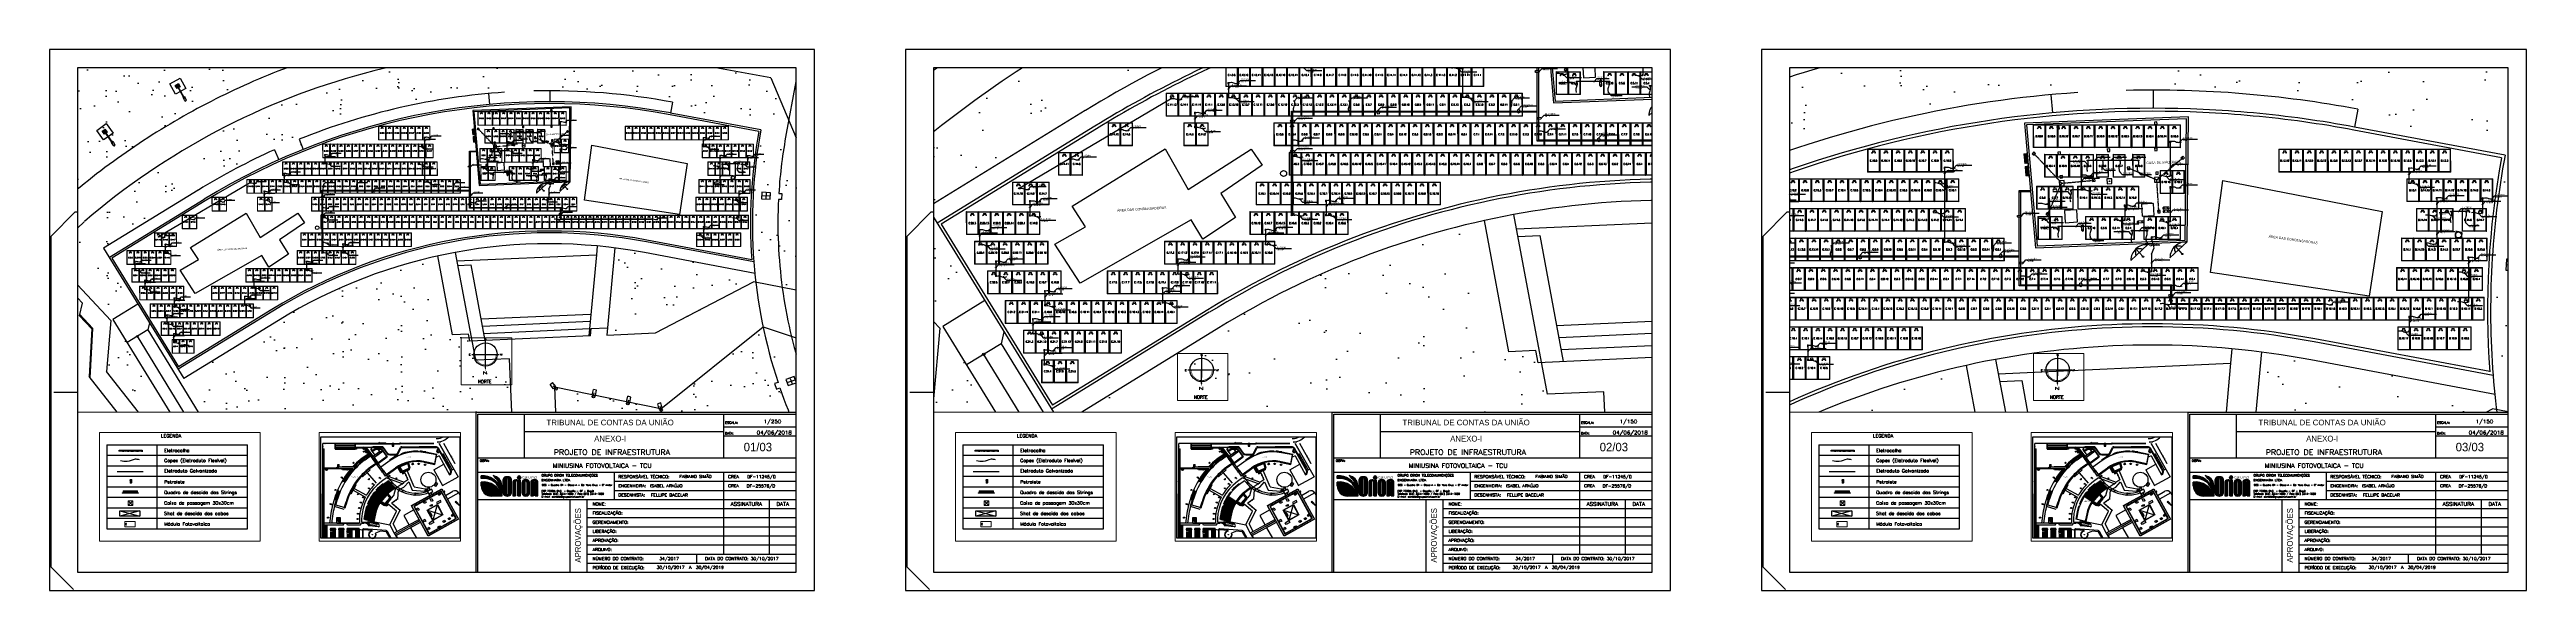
# Paper-space layout 'INFRAESTRUTURA ANEXO I' of a CAD drawing. Header units: metres. Extents: x 777 to 2137, y 166 to 463.
# The model-space entities are those that its viewports show. They can reach past a viewport. Long polylines and large blocks are cut down to what shows.
import ezdxf
from ezdxf.enums import TextEntityAlignment as Align

# ---------------------------------------------------------------- set-up
doc = ezdxf.new("R2010")
doc.units = ezdxf.units.M
doc.header["$MEASUREMENT"] = 0
doc.linetypes.add('BSB2F2-ARQ-PLAN-CORE-13-15P-ZA$1${ Batten }', pattern=[0])
doc.linetypes.add('HIDDEN', pattern=[0.375, 0.25, -0.125])
doc.layers.get('0').update_dxf_attribs({"linetype": 'CONTINUOUS'})
doc.layers.get('Defpoints').update_dxf_attribs({"linetype": 'CONTINUOUS'})
for name, color, linetype, lineweight in [('A-DOOR-FRAM', 31, 'CONTINUOUS', 5), ('Condulete', 3, 'CONTINUOUS', 9), ('MOD_ALOCADOS_A', 5, 'CONTINUOUS', 9), ('MODULOS_PV', 2, 'CONTINUOUS', 9), ('String Box', 3, 'CONTINUOUS', 9)]:
    doc.layers.add(name, color=color, linetype=linetype, lineweight=lineweight)
for name, color, linetype in [('ARQUITETURA', 253, 'CONTINUOUS'), ('Car', 1, 'CONTINUOUS'), ('CARIMBO', 250, 'CONTINUOUS'), ('COPEX', 4, 'BSB2F2-ARQ-PLAN-CORE-13-15P-ZA$1${ Batten }'), ('ELETROCALHA', 2, 'CONTINUOUS'), ('ELETRODUTOS', 30, 'CONTINUOUS'), ('FOLHA', 7, 'CONTINUOUS'), ('GRADE DE ORDEM', 1, 'CONTINUOUS'), ('IMPLANTAÇÃO1', 1, 'CONTINUOUS'), ('IMPLANTAÇÃO2', 1, 'CONTINUOUS'), ('MÓDULOS FV', 7, 'CONTINUOUS'), ('SHAFT', 6, 'CONTINUOUS'), ('TEXTO', 1, 'CONTINUOUS')]:
    doc.layers.add(name, color=color, linetype=linetype)
doc.styles.add('1-250', font='arial.ttf', dxfattribs={"height": 0.5})
doc.styles.add('140CL', font='ROMANS.SHX', dxfattribs={"height": 0.35})
doc.styles.add('ARIAL', font='arial.ttf')
doc.styles.add('ELÉTRICA', font='arial.ttf')
doc.styles.add('ENGECAD', font='arial.ttf')
doc.styles.add('NORMAL', font='romans.shx', dxfattribs={"width": 0.8, "height": 0.1})
doc.styles.add('R120-500', font='romans.shx', dxfattribs={"height": 1.5})
doc.styles.add('R60-500', font='romans.shx', dxfattribs={"height": 0.75})
doc.styles.add('ROMANS', font='arial.ttf')
doc.styles.add('ROMANT', font='romant', dxfattribs={"width": 1.5, "height": 0.12})
doc.styles.add('S', font='SIMPLEX.SHX', dxfattribs={"width": 1.1})
doc.styles.add('S1', font='GOTHIC.TTF')
doc.styles.add('S20', font='SIMPLEX.shx', dxfattribs={"width": 1.1, "height": 0.2})
doc.styles.add('T20', font='arial.ttf', dxfattribs={"width": 1.1, "height": 0.1})
doc.styles.add('TCU 4 mm', font='calibri.ttf')
pattern_1 = [(350.62296, (1466.5355, -762.2295), (4.08992, 4.08927), [0, -4.56, 0, -5.1, 0, -4.875]), (320.623, (1466.5355, -762.2295), (9.808834, 1.91215), [0, -2.46, 0, -4.11, 0, -1.575]), (280.62296, (1464.013, -759.536), (6.39856, -6.807323), [0, -1.5, 0, -5.4, 0, -7.05]), (270.623, (1464.013, -759.536), (8.08648, -4.78256), [0, -0.75, 0, -3.54, 0, -4.05])]
pattern_2 = [(75, (63.1163, 0), (-0.42259255, 0.11323333), [])]

# ---------------------------------------------------------------- blocks, each defined once
blk = doc.blocks.new('ORION A3')
h = blk.add_hatch(color=250)
h.dxf.hatch_style = 1
h.paths.add_polyline_path([(356.09, 1043.54), (356.09, 1042.37, 0.418707), (359.33, 1039.18), (362.51, 1039.18), (362.51, 1042.54, 0.357135), (359.76, 1045.57, -0.230704), (362.03, 1041.25, 0.367486), (356.09, 1045.52), (356.09, 1044.65, -0.44403), (362.34, 1039.31, 0.382658)])
h = blk.add_hatch(color=250)
h.dxf.hatch_style = 1
edge = h.paths.add_edge_path()
edge.add_ellipse((367.93, 1045.03), major_axis=(0.003, 0.536), ratio=0.887813, start_angle=0, end_angle=360)
h = blk.add_hatch(color=250)
h.dxf.hatch_style = 1
h.paths.add_polyline_path([(363.16, 1044.93, -0.155135), (363.63, 1045.18, -0.062833), (364.21, 1045.24), (364.24, 1045.24, -0.062833), (364.82, 1045.18, -0.155135), (365.3, 1044.93, -0.168639), (365.49, 1044.36), (365.49, 1040.18, -0.272327), (365.02, 1039.34, -0.116271), (364.24, 1039.18), (364.21, 1039.18, -0.116271), (363.43, 1039.34, -0.272327), (362.96, 1040.18), (362.96, 1044.36, -0.168639)])
edge = h.paths.add_edge_path(flags=16)
edge.add_spline(control_points=[(364.5, 1040.15), (364.5, 1040.08), (364.49, 1039.95), (364.49, 1039.75), (364.39, 1039.58), (364.29, 1039.57), (364.24, 1039.57)], knot_values=[0, 0, 0, 0, 0.012502, 0.027545, 0.039495, 0.047937, 0.047937, 0.047937, 0.047937], degree=3, periodic=0)
edge.add_line((364.24, 1039.57), (364.21, 1039.57))
edge.add_spline(control_points=[(364.21, 1039.57), (364.17, 1039.57), (364.06, 1039.58), (363.96, 1039.75), (363.96, 1039.95), (363.96, 1040.08), (363.95, 1040.15)], knot_values=[0, 0, 0, 0, 0.008442, 0.020392, 0.035435, 0.047937, 0.047937, 0.047937, 0.047937], degree=3, periodic=0)
edge.add_line((363.95, 1040.15), (363.95, 1044.28))
edge.add_spline(control_points=[(363.95, 1044.28), (363.95, 1044.36), (363.96, 1044.49), (363.99, 1044.67), (364.05, 1044.85), (364.17, 1044.85), (364.21, 1044.86)], knot_values=[0, 0, 0, 0, 0.016426, 0.025018, 0.039124, 0.047566, 0.047566, 0.047566, 0.047566], degree=3, periodic=0)
edge.add_line((364.21, 1044.86), (364.24, 1044.86))
edge.add_spline(control_points=[(364.24, 1044.86), (364.29, 1044.85), (364.41, 1044.85), (364.47, 1044.67), (364.5, 1044.49), (364.5, 1044.36), (364.5, 1044.28)], knot_values=[0, 0, 0, 0, 0.008442, 0.022548, 0.03114, 0.047566, 0.047566, 0.047566, 0.047566], degree=3, periodic=0)
edge.add_line((364.5, 1044.28), (364.5, 1040.15))
h = blk.add_hatch(color=250)
h.dxf.hatch_style = 1
h.paths.add_polyline_path([(365.97, 1039.26), (366.82, 1039.26), (366.82, 1043.42, -0.032464), (366.83, 1043.62, -0.191834), (366.99, 1043.86, -0.09726), (367.31, 1043.91), (367.31, 1044.24, 0.087193), (366.46, 1044.14, 0.312038), (365.99, 1043.59, 0.052279), (365.97, 1043.29)])
h = blk.add_hatch(color=250)
h.dxf.hatch_style = 1
h.paths.add_polyline_path([(368.35, 1044.25), (367.51, 1044.25), (367.51, 1039.26), (368.35, 1039.26)])
h = blk.add_hatch(color=250)
h.dxf.hatch_style = 1
h.paths.add_polyline_path([(370.52, 1044.26, -0.120969), (370.9, 1044.03, -0.168608), (371.13, 1043.45), (371.13, 1040.04, -0.057329), (371.12, 1039.89, -0.312885), (370.66, 1039.29, -0.082059), (370.01, 1039.19), (370.01, 1039.19, -0.083951), (369.34, 1039.29, -0.306636), (368.9, 1039.89, -0.050059), (368.89, 1040.04), (368.89, 1043.45, -0.168608), (369.12, 1044.03, -0.120969), (369.49, 1044.26, -0.071735), (369.98, 1044.33), (370.01, 1044.33), (370.03, 1044.33, -0.071735)])
edge = h.paths.add_edge_path(flags=16)
edge.add_spline(control_points=[(369.74, 1043.52), (369.74, 1043.59), (369.74, 1043.7), (369.77, 1043.85), (369.82, 1044), (369.92, 1044.01), (369.96, 1044.01)], knot_values=[0, 0, 0, 0, 0.013906, 0.021179, 0.033121, 0.040267, 0.040267, 0.040267, 0.040267], degree=3, periodic=0)
edge.add_line((369.96, 1044.01), (370.05, 1044.01))
edge.add_spline(control_points=[(370.05, 1044.01), (370.09, 1044.01), (370.19, 1044), (370.25, 1043.85), (370.27, 1043.7), (370.27, 1043.59), (370.28, 1043.52)], knot_values=[0, 0, 0, 0, 0.007146, 0.019088, 0.026362, 0.040267, 0.040267, 0.040267, 0.040267], degree=3, periodic=0)
edge.add_line((370.28, 1043.52), (370.28, 1040.02))
edge.add_spline(control_points=[(370.28, 1040.02), (370.27, 1039.97), (370.27, 1039.85), (370.27, 1039.69), (370.18, 1039.54), (370.09, 1039.53), (370.05, 1039.53)], knot_values=[0, 0, 0, 0, 0.012502, 0.027545, 0.039495, 0.047934, 0.047934, 0.047934, 0.047934], degree=3, periodic=0)
edge.add_line((370.05, 1039.53), (369.96, 1039.53))
edge.add_spline(control_points=[(369.96, 1039.53), (369.92, 1039.53), (369.83, 1039.54), (369.75, 1039.69), (369.75, 1039.85), (369.74, 1039.97), (369.74, 1040.02)], knot_values=[0, 0, 0, 0, 0.007146, 0.017263, 0.029998, 0.040581, 0.040581, 0.040581, 0.040581], degree=3, periodic=0)
edge.add_line((369.74, 1040.02), (369.74, 1043.52))
h = blk.add_hatch(color=250)
h.dxf.hatch_style = 1
edge = h.paths.add_edge_path()
edge.add_spline(control_points=[(372.43, 1043.5), (372.44, 1043.57), (372.44, 1043.68), (372.46, 1043.84), (372.52, 1043.99), (372.62, 1043.99), (372.66, 1044)], knot_values=[0, 0, 0, 0, 0.013913, 0.021187, 0.033129, 0.040275, 0.040275, 0.040275, 0.040275], degree=3, periodic=0)
edge.add_line((372.66, 1044), (372.75, 1044))
edge.add_spline(control_points=[(372.75, 1044), (372.79, 1043.99), (372.89, 1043.99), (372.94, 1043.84), (372.97, 1043.68), (372.97, 1043.57), (372.97, 1043.5)], knot_values=[0, 0, 0, 0, 0.007146, 0.019088, 0.026362, 0.040298, 0.040298, 0.040298, 0.040298], degree=3, periodic=0)
edge.add_line((372.97, 1043.5), (372.97, 1039.26))
edge.add_line((372.97, 1039.26), (373.82, 1039.26))
edge.add_line((373.82, 1039.26), (373.82, 1043.41))
edge.add_arc((372.98, 1043.44), 0.838, 358.0292, 431.95586)
edge.add_arc((372.81, 1043.07), 1.24, 69.85938, 87.88947)
edge.add_line((372.86, 1044.31), (372.54, 1044.31))
edge.add_arc((372.59, 1043.07), 1.24, 92.11053, 110.14062)
edge.add_arc((372.42, 1043.44), 0.838, 108.04414, 181.9708)
edge.add_line((371.58, 1043.41), (371.58, 1039.26))
edge.add_line((371.58, 1039.26), (372.43, 1039.26))
edge.add_line((372.43, 1039.26), (372.43, 1043.5))
at = {"color": 250}
for p, q in [((364.21, 1039.57, 405.98), (364.24, 1039.57, 405.98)), ((367.31, 1044.24, 405.98), (367.31, 1043.91, 405.98)), ((367.5, 1044.25, 405.98), (368.35, 1044.25, 405.98)), ((369.96, 1039.53, 405.98), (370.05, 1039.53, 405.98))]:
    blk.add_line(p, q, dxfattribs=at)
at = {"color": 250, "elevation": 405.98}
for points in [[(356.09, 1044.65), (356.09, 1045.52)], [(356.09, 1042.38), (356.09, 1043.54)], [(362.51, 1042.54), (362.51, 1039.18), (359.33, 1039.18)], [(362.96, 1040.18), (362.96, 1044.36)], [(363.95, 1044.28), (363.95, 1040.15)], [(364.24, 1045.24), (364.21, 1045.24)], [(364.21, 1044.86), (364.24, 1044.86)], [(364.21, 1039.18), (364.24, 1039.18)], [(364.5, 1044.28), (364.5, 1040.15)], [(365.49, 1040.18), (365.49, 1044.36)], [(365.97, 1043.29), (365.97, 1039.26)], [(365.97, 1039.26), (366.82, 1039.26)], [(366.82, 1043.42), (366.82, 1039.26)], [(367.51, 1039.26), (367.51, 1044.25)], [(367.51, 1039.26), (368.35, 1039.26)], [(368.35, 1039.26), (368.35, 1044.25)], [(368.89, 1040.04), (368.89, 1043.45)], [(369.74, 1043.52), (369.74, 1040.02)], [(369.96, 1044.01), (370.05, 1044.01)], [(369.99, 1044.33), (370.01, 1044.33)], [(370.03, 1044.33), (370.01, 1044.33)], [(370.01, 1039.19), (370.03, 1039.19)], [(370.28, 1043.52), (370.28, 1040.02)], [(371.13, 1040.04), (371.13, 1043.45)], [(371.58, 1043.41), (371.58, 1039.26)], [(371.58, 1039.26), (372.43, 1039.26)], [(372.43, 1043.5), (372.43, 1039.26)], [(372.86, 1044.31), (372.54, 1044.31)], [(372.66, 1044), (372.75, 1044)], [(372.97, 1039.26), (372.97, 1043.5)], [(372.97, 1039.26), (373.82, 1039.26)], [(373.82, 1039.26), (373.82, 1043.41)]]:
    blk.add_lwpolyline(points, dxfattribs=at)
at = {"color": 250}
for centre, radius, start, end in [((356.55, 1039.89, 405.98), 5.65, 13.91325, 94.624), ((359.28, 1042.37, 405.98), 3.24, 2.88488, 81.4985), ((356.46, 1041.09, 405.98), 5.57, 1.69349, 53.65777), ((356.8, 1039.16, 405.98), 5.54, 1.58537, 97.35597), ((356.86, 1037.94, 405.98), 5.65, 14.05305, 97.81202), ((359.28, 1042.37, 405.98), 3.19, 179.90323, 270.97435), ((363.87, 1044.36, 405.98), 0.91, 141.71099, 180.07681), ((363.91, 1040.16, 405.98), 0.944, 178.82983, 239.76496), ((363.79, 1044.31, 405.98), 0.887, 100.56916, 135.84237), ((364.17, 1040.92, 405.98), 1.74, 244.96848, 271.49667), ((364.15, 1042.91, 405.98), 2.33, 88.5142, 102.89553), ((364.3, 1042.91, 405.98), 2.33, 77.10447, 91.4858), ((364.29, 1040.92, 405.98), 1.74, 268.50333, 295.03152), ((364.66, 1044.31, 405.98), 0.887, 44.15763, 79.43084), ((364.55, 1040.16, 405.98), 0.944, 300.23504, 1.17017), ((364.58, 1044.36, 405.98), 0.91, 359.92319, 38.28901), ((367.41, 1043.35, 405.98), 1.44, 170.31208, 182.28268), ((366.62, 1043.52, 405.98), 0.636, 104.2471, 173.5667), ((367.18, 1041.78, 405.98), 2.47, 86.99965, 106.93249), ((368.33, 1043.39, 405.98), 1.52, 171.13008, 178.56772), ((367.21, 1043.55, 405.98), 0.38, 125.96454, 169.40197), ((367.27, 1043.05, 405.98), 0.856, 87.45205, 109.67259), ((369.85, 1043.42, 405.98), 0.955, 139.76443, 178.04637), ((369.69, 1040.02, 405.98), 0.797, 178.49834, 189.96141), ((369.56, 1039.92, 405.98), 0.659, 182.70132, 250.89093), ((369.77, 1043.38, 405.98), 0.925, 107.32328, 134.91332), ((369.97, 1041.2, 405.98), 2.01, 251.77402, 270.96921), ((369.98, 1042.61, 405.98), 1.73, 89.83902, 106.41226), ((370.04, 1041.2, 405.98), 2.01, 269.03079, 288.22598), ((370.03, 1042.61, 405.98), 1.73, 73.58774, 90.16098), ((370.25, 1043.38, 405.98), 0.925, 45.08668, 72.67672), ((370.46, 1039.92, 405.98), 0.659, 289.10907, 357.29868), ((370.17, 1043.42, 405.98), 0.955, 1.95363, 40.23557), ((370.43, 1040.01, 405.98), 0.696, 349.62287, 2.74726), ((372.42, 1043.44, 405.98), 0.838, 108.04414, 181.9708), ((372.59, 1043.07, 405.98), 1.24, 92.11053, 110.14062), ((372.81, 1043.07, 405.98), 1.24, 69.85938, 87.88947), ((372.98, 1043.44, 405.98), 0.838, 358.0292, 71.95586)]:
    blk.add_arc(centre, radius, start, end, dxfattribs=at)
blk.add_ellipse((367.93, 1045.03, 405.98), major_axis=(0.003, 0.536), ratio=0.887813, dxfattribs=at)
for points in [[(363.95, 1044.28, 405.98), (363.96, 1044.52, 405.98), (363.99, 1044.65, 405.98), (364.09, 1044.83, 405.98), (364.21, 1044.86, 405.98)], [(363.95, 1040.15, 405.98), (363.96, 1039.96, 405.98), (363.99, 1039.74, 405.98), (364.09, 1039.59, 405.98), (364.21, 1039.57, 405.98)], [(364.5, 1044.28, 405.98), (364.49, 1044.52, 405.98), (364.47, 1044.65, 405.98), (364.37, 1044.83, 405.98), (364.24, 1044.86, 405.98)], [(364.5, 1040.15, 405.98), (364.5, 1039.96, 405.98), (364.47, 1039.74, 405.98), (364.37, 1039.59, 405.98), (364.24, 1039.57, 405.98)], [(369.74, 1043.52, 405.98), (369.75, 1043.73, 405.98), (369.77, 1043.83, 405.98), (369.86, 1043.99, 405.98), (369.96, 1044.01, 405.98)], [(369.74, 1040.02, 405.98), (369.75, 1039.86, 405.98), (369.77, 1039.67, 405.98), (369.86, 1039.55, 405.98), (369.96, 1039.53, 405.98)], [(370.28, 1043.52, 405.98), (370.27, 1043.73, 405.98), (370.25, 1043.83, 405.98), (370.16, 1043.99, 405.98), (370.05, 1044.01, 405.98)], [(370.28, 1040.02, 405.98), (370.27, 1039.86, 405.98), (370.25, 1039.67, 405.98), (370.16, 1039.55, 405.98), (370.05, 1039.53, 405.98)], [(372.43, 1043.5, 405.98), (372.44, 1043.71, 405.98), (372.46, 1043.82, 405.98), (372.55, 1043.97, 405.98), (372.66, 1044, 405.98)], [(372.97, 1043.5, 405.98), (372.96, 1043.71, 405.98), (372.94, 1043.82, 405.98), (372.85, 1043.97, 405.98), (372.75, 1044, 405.98)]]:
    blk.add_spline(points, degree=3, dxfattribs=at)
at = {"color": 250, "insert": (368.9, 1045.37, 405.98), "char_height": 0.7484, "attachment_point": 1}
blk.add_mtext_dynamic_manual_height_columns('{\\fCalibri|b0|i0|c0|p34;G R U P O}', width=4.5463, gutter_width=1, heights=[0], dxfattribs=at)
blk = doc.blocks.new('modulo')
at = {"layer": 'MODULOS_PV', "color": 8}
for p, q in [((-0.75, 2.01), (-0.75, 2.06)), ((-1.38, 1.34), (-1.43, 1.34)), ((-0.05, 0.1), (-0.05, 0.05)), ((0.58, 0.77), (0.63, 0.77))]:
    blk.add_line(p, q, dxfattribs=at)
for points in [[(-1.43, 1.34), (-0.75, 2.06), (0.63, 0.77), (-0.05, 0.05)], [(-1.38, 1.34), (-0.75, 2.01), (0.58, 0.77), (-0.05, 0.1)]]:
    blk.add_lwpolyline(points, close=True, dxfattribs=at)
for points in [[(-0.96, 1.5), (-0.93, 1.48), (-0.92, 1.49), (-0.94, 1.51)], [(-0.88, 1.58), (-0.86, 1.56), (-0.87, 1.55), (-0.89, 1.57)]]:
    blk.add_lwpolyline(points, dxfattribs=at)
at = {"layer": 'MODULOS_PV', "color": 1}
blk.add_circle((-0.96, 1.4), 0.0332, dxfattribs=at)
at = {"layer": 'MODULOS_PV', "color": 8}
blk.add_circle((-0.79, 1.59), 0.0332, dxfattribs=at)
blk.add_open_spline([(-0.99, 1.47), (-1.01, 1.49), (-1.03, 1.51), (-1.05, 1.53), (-1.05, 1.53), (-1.05, 1.53), (-1.05, 1.54), (-1.05, 1.54), (-1.05, 1.54), (-1.01, 1.58), (-0.97, 1.63), (-0.92, 1.67), (-0.92, 1.67), (-0.92, 1.67), (-0.92, 1.67), (-0.92, 1.67), (-0.92, 1.67), (-0.9, 1.65), (-0.88, 1.63), (-0.86, 1.61), (-0.85, 1.61), (-0.85, 1.61), (-0.85, 1.61), (-0.85, 1.61), (-0.86, 1.61), (-0.9, 1.56), (-0.94, 1.52), (-0.98, 1.47), (-0.98, 1.47), (-0.98, 1.47), (-0.98, 1.47), (-0.98, 1.47), (-0.99, 1.47)], degree=3, knots=[0, 0, 0, 0, 1, 1, 1, 1.002534, 1.003925, 1.008052, 1.008052, 1.008052, 2.008052, 2.008052, 2.008052, 2.012179, 2.01357, 2.016104, 2.016104, 2.016104, 3.016104, 3.016104, 3.016104, 3.018638, 3.02003, 3.024156, 3.024156, 3.024156, 4.024156, 4.024156, 4.024156, 4.028283, 4.029675, 4.032208, 4.032208, 4.032208, 4.032208], dxfattribs=at)
at = {"layer": 'MODULOS_PV', "color": 1, "insert": (-1, 1.41), "char_height": 0.0572, "width": 0.1075, "attachment_point": 1, "rotation": 46.8722}
blk.add_mtext('+', dxfattribs=at)
at = {"layer": 'MODULOS_PV', "color": 8, "insert": (-0.83, 1.6), "char_height": 0.0572, "width": 0.1075, "attachment_point": 1, "rotation": 46.8722}
blk.add_mtext('-', dxfattribs=at)
blk = doc.blocks.new('CAIXA DE PASSAGEM 30x30')
at = {"layer": 'Condulete'}
for p, q in [((1935.032, -1138.366), (1935.032, -1138.066)), ((1935.032, -1138.066), (1935.332, -1138.066)), ((1935.332, -1138.066), (1935.032, -1138.366)), ((1935.032, -1138.066), (1935.332, -1138.366)), ((1935.332, -1138.066), (1935.332, -1138.366)), ((1935.332, -1138.366), (1935.032, -1138.366))]:
    blk.add_line(p, q, dxfattribs=at)
blk = doc.blocks.new('PETROLETE TIPO  X')
at = {"layer": 'ELETRODUTOS'}
h = blk.add_hatch(color=3, dxfattribs=at)
h.dxf.hatch_style = 1
h.paths.add_polyline_path([(1995.913, -1126.122), (1995.98, -1126.122), (1995.98, -1125.993), (1995.913, -1125.993)])
at = {"layer": 'Condulete'}
blk.add_lwpolyline([(1995.98, -1125.993), (1995.98, -1126.122), (1995.913, -1126.122), (1995.913, -1125.993)], close=True, dxfattribs=at)
blk = doc.blocks.new('BOX')
at = {"layer": 'Condulete'}
blk.add_lwpolyline([(1995.83, -1126.029), (1995.818, -1126.029), (1995.818, -1126.005), (1995.83, -1126.005)], close=True, dxfattribs=at)
at = {"layer": 'ELETRODUTOS', "color": 3, "linetype": 'Continuous'}
for p, q in [((1995.818, -1126.005), (1995.83, -1126.017)), ((1995.818, -1126.007), (1995.83, -1126.019)), ((1995.818, -1126.009), (1995.83, -1126.021)), ((1995.818, -1126.01), (1995.83, -1126.023)), ((1995.818, -1126.012), (1995.83, -1126.024)), ((1995.818, -1126.014), (1995.83, -1126.026)), ((1995.818, -1126.016), (1995.83, -1126.028)), ((1995.818, -1126.018), (1995.83, -1126.029)), ((1995.818, -1126.019), (1995.828, -1126.029)), ((1995.818, -1126.021), (1995.826, -1126.029)), ((1995.818, -1126.023), (1995.824, -1126.029)), ((1995.818, -1126.025), (1995.823, -1126.029)), ((1995.818, -1126.026), (1995.821, -1126.029)), ((1995.818, -1126.028), (1995.819, -1126.029)), ((1995.819, -1126.005), (1995.83, -1126.016)), ((1995.821, -1126.005), (1995.83, -1126.014)), ((1995.823, -1126.005), (1995.83, -1126.012)), ((1995.825, -1126.005), (1995.83, -1126.01)), ((1995.826, -1126.005), (1995.83, -1126.008)), ((1995.828, -1126.005), (1995.83, -1126.007))]:
    blk.add_line(p, q, dxfattribs=at)

msp = doc.modelspace()

# ---------------------------------------------------------------- hatches: boundary and pattern name
at = {"layer": 'ARQUITETURA'}
h = msp.add_hatch(dxfattribs=at)
h.set_pattern_fill('ANSI31', color=256, scale=1.749747, angle=118.8118)
h.set_pattern_definition([(163.8118, (2251.36047, -1212.65694), (-0.06097725, -0.21004648), [])])
h.paths.add_polyline_path([(2228.45, -1079.64), (2217.89, -1060.43), (2198.67, -1071), (2209.24, -1090.21)])
h.paths.add_polyline_path([(2228.17, -1079.55), (2217.81, -1060.72), (2198.96, -1071.08), (2209.32, -1089.92)], flags=16)
h.paths.add_polyline_path([(2209.11, -1087.31), (2208.48, -1086.18), (2209.36, -1085.7), (2209.98, -1086.83)], flags=0)
h.paths.add_polyline_path([(2210.04, -1083.72), (2209.34, -1082.44), (2212.03, -1080.96), (2212.74, -1082.24)], flags=0)
h.paths.add_polyline_path([(2216.06, -1086.12), (2215.59, -1085.28), (2216.83, -1084.6), (2217.29, -1085.44)], flags=0)
h.paths.add_polyline_path([(2206.06, -1081.86), (2205.35, -1080.58), (2206.31, -1080.05), (2207.01, -1081.34)], flags=0)
h.paths.add_polyline_path([(2208.22, -1073.78), (2211.99, -1080.64), (2218.87, -1076.86)], flags=0)
h.paths.add_polyline_path([(2210.84, -1078.21), (2209.5, -1075.76), (2210.11, -1075.43), (2211.09, -1076.43), (2211.43, -1077.89)], flags=0)
h.paths.add_polyline_path([(2219.58, -1082.42), (2219.07, -1081.48), (2220.3, -1080.8), (2220.82, -1081.74)], flags=0)
h.paths.add_polyline_path([(2223.13, -1080.42), (2222.64, -1079.52), (2223.86, -1078.85), (2224.35, -1079.75)], flags=0)
h.paths.add_polyline_path([(2201.58, -1073.87), (2200.89, -1072.61), (2201.8, -1072.11), (2202.49, -1073.36)], flags=0)
h.paths.add_polyline_path([(2210.47, -1071.2), (2210.01, -1070.37), (2211.23, -1069.7), (2211.68, -1070.53)], flags=0)
h.paths.add_polyline_path([(2225.65, -1078.2), (2224.98, -1076.99), (2225.83, -1076.52), (2226.5, -1077.74)], flags=0)
h.paths.add_polyline_path([(2206.04, -1069.02), (2205.53, -1068.08), (2206.85, -1067.36), (2207.36, -1068.29)], flags=0)
h.paths.add_polyline_path([(2215.1, -1069.27), (2214.56, -1068.3), (2217.24, -1066.82), (2217.78, -1067.79)], flags=0)
h.paths.add_polyline_path([(2211.07, -1067.65), (2210.16, -1065.99), (2211.18, -1065.44), (2212.09, -1067.09)], flags=0)
h.paths.add_polyline_path([(2216.17, -1063.33), (2215.65, -1062.39), (2216.97, -1061.67), (2217.49, -1062.6)], flags=0)
h = msp.add_hatch(dxfattribs=at)
h.set_pattern_fill('AR-SAND', color=116, scale=3, angle=-46.877, style=0)
h.set_pattern_definition(pattern_1)
h.paths.add_polyline_path([(1891.75, -1141.19), (1888.66, -1142.84), (1888.59, -1142.71), (1881.66, -1146.67), (1877.85, -1149.01), (1869.56, -1154.56), (1860.87, -1161.09), (1867.94, -1168.63), (1875.76, -1161.31), (1880.3, -1166.17), (1872.49, -1173.49), (1898.85, -1201.64), (1903.52, -1197.28), (1907.79, -1193.57), (1912.19, -1190.25), (1918.1, -1186.33), (1925.76, -1182.07), (1930.99, -1179.64), (1936.11, -1177.59), (1941.15, -1175.88), (1944.01, -1175.03), (1940.63, -1161.34), (1937.35, -1148.13), (1930.38, -1149.86), (1929.53, -1147.31), (1924.44, -1149.12), (1920.72, -1150.59), (1915.46, -1152.9), (1911.17, -1154.98), (1907.91, -1156.61), (1902.79, -1159.15), (1901.11, -1159.99)])
h = msp.add_hatch(dxfattribs=at)
h.set_pattern_fill('AR-SAND', color=116, scale=3, angle=-46.877, style=0)
h.set_pattern_definition(pattern_1)
h.paths.add_polyline_path([(2005.93, -1176.01), (2011.48, -1177.05), (2011.76, -1182.23), (2013.85, -1188.79), (2015.04, -1193.27), (2016.47, -1200.45), (2020.44, -1211.41), (2019.66, -1211.26), (2004.65, -1175.96), (2004.35, -1174.31), (2005.51, -1174.1)])
edge = h.paths.add_edge_path()
edge.add_line((2001.72, -1179.3), (1999.39, -1178.86))
edge.add_line((1999.39, -1178.86), (2000.76, -1183.75))
edge.add_line((2000.76, -1183.75), (2002.49, -1184.23))
edge.add_line((2002.49, -1184.23), (2004.04, -1186.01))
edge.add_line((2004.04, -1186.01), (2004.69, -1192.71))
edge.add_line((2004.69, -1192.71), (2007.18, -1195.37))
edge.add_line((2007.18, -1195.37), (2009.96, -1201.08))
edge.add_line((2009.96, -1201.08), (2013.61, -1210.07))
edge.add_line((2013.61, -1210.07), (2014.92, -1210.33))
edge.add_line((2014.92, -1210.33), (2001.72, -1179.29))
h = msp.add_hatch(dxfattribs=at)
h.set_pattern_fill('AR-SAND', color=116, scale=3, angle=-46.877, style=0)
h.set_pattern_definition(pattern_1)
h.paths.add_polyline_path([(1968.94, -1175.48), (1969.03, -1177.4), (1972.99, -1177.31), (1980.86, -1177.78), (1990.31, -1179.19), (2001.35, -1181.26), (2001.72, -1179.3), (1989.32, -1176.97), (1984.28, -1176.06), (1972.71, -1175.34)])
h.paths.add_polyline_path([(1965.03, -1177.54), (1964.94, -1175.62), (1962.45, -1175.7), (1953.49, -1176.94), (1938.95, -1180.82), (1927.11, -1185.96), (1914.81, -1193.36), (1907.47, -1199.04), (1908.84, -1200.5), (1915.41, -1195.32), (1922.39, -1190.75), (1929.65, -1186.84), (1937.16, -1183.6), (1948.06, -1180.17), (1955.44, -1178.63)])
h = msp.add_hatch(dxfattribs=at)
h.set_pattern_fill('AR-SAND', color=116, scale=3, angle=-46.877, style=0)
h.set_pattern_definition(pattern_1)
edge = h.paths.add_edge_path()
edge.add_arc((1971.33, -1273.05), 92, 93.8204, 111.9076)
edge.add_line((1937, -1187.69), (1937.56, -1189.09))
edge.add_arc((1971.33, -1273.05), 90.5, 111.9076, 114.2035)
edge.add_line((1934.22, -1190.51), (1933.61, -1189.14))
edge.add_arc((1971.33, -1273.05), 92, 114.2033, 121.5741)
edge.add_line((1923.15, -1194.67), (1910.16, -1202.65))
edge.add_line((1910.16, -1202.65), (1908.84, -1200.5))
edge.add_arc((1971.33, -1273.05), 95.75, 93.7716, 130.7385, ccw=False)
edge.add_line((1965.03, -1177.51), (1965.2, -1181.25))
edge = h.paths.add_edge_path()
edge.add_arc((1971.33, -1273.05), 92, 79.3932, 91.3291)
edge.add_line((1969.19, -1181.07), (1969.02, -1177.33))
edge.add_arc((1971.33, -1273.05), 95.75, 79.3932, 91.3779, ccw=False)
edge.add_line((1988.95, -1178.94), (2001.35, -1181.26))
edge.add_line((2001.35, -1181.26), (2013.61, -1210.07))
edge.add_line((2013.61, -1210.07), (1999.37, -1207.29))
edge.add_line((1999.37, -1207.29), (1985.93, -1214.29))
edge.add_line((1985.93, -1214.29), (1979.22, -1214.59))
edge.add_line((1979.22, -1214.59), (1980.34, -1202.62))
edge.add_arc((1971.33, -1273.05), 71, 79.3932, 82.7085, ccw=False)
edge.add_line((1984.39, -1203.26), (1999.54, -1206.1))
edge.add_arc((2068.68, -1199.21), 69.48, 169.3932, 185.6915, ccw=False)
edge.add_line((2000.39, -1186.42), (1987.98, -1184.1))
edge.add_line((1987.98, -1184.1), (1988.26, -1182.62))
h = msp.add_hatch(dxfattribs=at)
h.set_pattern_fill('AR-SAND', color=116, scale=3, angle=-46.877, style=0)
h.set_pattern_definition(pattern_1)
h.paths.add_polyline_path([(1914.87, -1210.32), (1908.84, -1200.5), (1907.47, -1199.04), (1904.75, -1201.59), (1911.42, -1212.44)])
h = msp.add_hatch(dxfattribs=at)
h.set_pattern_fill('AR-SAND', color=116, scale=3, angle=-46.877, style=0)
h.set_pattern_definition(pattern_1)
h.paths.add_polyline_path([(1966.82, -1239.55), (1965.86, -1217.83), (1961.19, -1218.03), (1960.7, -1215.42), (1960.44, -1215.44), (1960.25, -1214.44), (1958.03, -1214.54), (1956.03, -1203.72, 0.083678), (1934.15, -1212.56), (1920.54, -1220.93), (1937.47, -1248.48)])
h = msp.add_hatch(dxfattribs=at)
h.set_pattern_fill('AR-SAND', color=116, scale=3, angle=-46.877, style=0)
h.set_pattern_definition(pattern_1)
h.paths.add_polyline_path([(1911.42, -1212.44), (1910.7, -1219.58), (1919.22, -1230.29), (1921.52, -1228.88)])
h = msp.add_hatch(dxfattribs=at)
h.set_pattern_fill('AR-SAND', color=116, scale=3, angle=-46.877, style=0)
h.set_pattern_definition(pattern_1)
h.paths.add_polyline_path([(2034.79, -1266.91), (2036.12, -1262.82), (2037.84, -1257.56), (2034.73, -1253.67), (2018.88, -1233.89), (2026.28, -1217.12), (2011.97, -1217.2), (2000.67, -1213.43), (1986.63, -1224.69), (1972.03, -1221.75), (1972.99, -1243.61), (1943.65, -1251.69), (1938.16, -1268.53), (1963.7, -1276.86), (1970.52, -1255.94), (1992.39, -1263.07), (1995.34, -1254.04)])
h = msp.add_hatch(dxfattribs=at)
h.set_pattern_fill('AR-SAND', color=116, scale=3, angle=-46.877, style=0)
h.set_pattern_definition(pattern_1)
edge = h.paths.add_edge_path()
edge.add_line((1894.71, -1241.97), (1918.35, -1267.21))
edge.add_line((1918.35, -1267.21), (1922.82, -1253.48))
edge.add_arc((1921.87, -1253.17), 1, -18.0603, 38.4582)
edge.add_line((1922.65, -1252.55), (1915.61, -1243.67))
edge.add_line((1915.61, -1243.67), (1906.39, -1239.41))
edge.add_arc((1899.58, -1236.27), 7.5, -130.539, -24.792, ccw=False)
edge = h.paths.add_edge_path()
edge.add_line((1881.29, -1227.65), (1893.58, -1240.76))
edge.add_arc((1899.58, -1236.27), 7.5, 45.659, 216.7946, ccw=False)
edge.add_line((1904.82, -1230.91), (1905.22, -1230.59))
edge.add_line((1905.22, -1230.59), (1894.43, -1217.01))
edge.add_arc((1893.53, -1217.72), 1.15, 38.4582, 128.112)
edge.add_line((1892.82, -1216.82), (1881.29, -1227.65))
at = {"layer": 'ELETROCALHA'}
h = msp.add_hatch(dxfattribs=at)
h.set_pattern_fill('ANSI36', color=256)
h.set_pattern_definition([(45, (236.07142, -211.76513), (0.066291261, 0.243067956), [0.3125, -0.0625, 0, -0.0625])])
h.paths.add_polyline_path([(2182.61, -1356.48), (2182.61, -1356.68), (2186.78, -1356.69), (2186.78, -1356.49)])
at = {"layer": 'IMPLANTAÇÃO1'}
h = msp.add_hatch(dxfattribs=at)
h.set_pattern_fill('ANSI31', color=256, scale=3.5, angle=30)
h.set_pattern_definition(pattern_2)
h.paths.add_polyline_path([(2174.85, -1067.57), (2169.55, -1064.17, 0.001088), (2169.47, -1064.29), (2168.09, -1066.69), (2167.08, -1068.85), (2166.26, -1070.97), (2165.59, -1073.17), (2165.18, -1074.92), (2164.66, -1077.48), (2164.23, -1080.07), (2164.51, -1080.23), (2166.54, -1080.64), (2168.28, -1081), (2169.52, -1081.25), (2170.19, -1081.39), (2170.48, -1080.49), (2170.74, -1079.22), (2171.02, -1077.81), (2171.36, -1076.18, -0.092285)])
at = {"layer": 'IMPLANTAÇÃO2'}
h = msp.add_hatch(dxfattribs=at)
h.set_pattern_fill('ANSI31', color=256, scale=3.5, angle=30)
h.set_pattern_definition(pattern_2)
h.paths.add_polyline_path([(2181.21, -1060.8), (2183.32, -1059.25), (2184.45, -1058.43), (2185.44, -1057.7, -0.065603), (2181.04, -1053.11), (2179.26, -1054.42), (2177.48, -1055.72), (2175.89, -1056.97), (2173.41, -1059.28), (2171.33, -1061.67), (2169.55, -1064.17), (2174.85, -1067.57, -0.092285)])
at = {"layer": 'String Box'}
h = msp.add_hatch(dxfattribs=at)
h.set_pattern_fill('ANSI31', color=256, scale=0.5, angle=274.7914)
h.set_pattern_definition([(319.7914, (1961.69817, -1185.71489), (0.0403483, 0.0477312), [])])
h.paths.add_polyline_path([(1961.01, -1186.28), (1960.76, -1186.3), (1960.83, -1187.1), (1961.08, -1187.08)])
h = msp.add_hatch(dxfattribs=at)
h.set_pattern_fill('ANSI31', color=256, scale=0.5, angle=274.7914)
h.set_pattern_definition([(319.7914, (1961.8, -1186.73833), (0.0403483, 0.0477312), [])])
h.paths.add_polyline_path([(1961.11, -1187.31), (1960.86, -1187.33), (1960.93, -1188.12), (1961.18, -1188.1)])
h = msp.add_hatch(dxfattribs=at)
h.set_pattern_fill('ANSI31', color=256, angle=180)
h.set_pattern_definition([(225, (1624.93431, -2030.93644), (0.088388348, -0.088388348), [])])
h.paths.add_polyline_path([(2183.33, -1363.78), (2183.33, -1364.13), (2185.92, -1364.13), (2185.92, -1363.78)])

# ---------------------------------------------------------------- linework, layer by layer
at = {"color": 1}
for p, q in [((2186.64, -1134.25), (2186.7, -1117.11)), ((2178.1, -1125.74), (2195.2, -1125.79))]:
    msp.add_line(p, q, dxfattribs=at)
for p, q in [((2180.45, -1355.52), (2180.45, -1364.93)), ((2180.45, -1355.52), (2205.65, -1355.52)), ((2189.36, -1355.52), (2189.36, -1364.93)), ((2205.65, -1364.93), (2205.65, -1355.52)), ((2180.45, -1357.4), (2205.65, -1357.4)), ((2180.45, -1359.28), (2205.65, -1359.28)), ((2180.45, -1361.16), (2205.65, -1361.16)), ((2180.45, -1363.04), (2205.65, -1363.04)), ((2180.45, -1364.93), (2180.45, -1370.57)), ((2180.45, -1364.93), (2205.65, -1364.93)), ((2189.36, -1364.93), (2189.36, -1370.57)), ((2205.65, -1370.57), (2205.65, -1364.93)), ((2180.45, -1366.81), (2205.65, -1366.81)), ((2180.45, -1368.69), (2205.65, -1368.69)), ((2180.45, -1368.69), (2205.65, -1368.69)), ((2180.45, -1370.57), (2205.65, -1370.57))]:
    msp.add_line(p, q)
for points in [[(2180.22, -1125.79, 0.3, 0.3, 1), (2193.2, -1125.83, 0, 0, 0)], [(2186.64, -1133.78, 0.837, 0, 0), (2186.64, -1136.01, 0, 0, 0)]]:
    msp.add_lwpolyline(points, format="xyseb", dxfattribs=at)
at = {"color": 1, "const_width": 0.643}
msp.add_lwpolyline([(2186.67, -1125.77), (2186.65, -1132.15)], dxfattribs=at)
at = {"color": 1}
msp.add_circle((2186.67, -1125.77), 7.26, dxfattribs=at)
at = {"layer": 'A-DOOR-FRAM'}
msp.add_circle((1930.81, -1208.14), 0.014, dxfattribs=at)
at = {"layer": 'ARQUITETURA'}
for p, q in [((2133.57, -1022.31, 0), (2230.97, -1022.31, 0)), ((2133.57, -1093.4, 0), (2133.57, -1022.31, 0)), ((2214.22, -1023.58, 0), (2214.76, -1023.58, 0)), ((2230.97, -1022.31, 0), (2230.97, -1093.4, 0)), ((2174.26, -1026.08, 0), (2174.96, -1026.78, 0)), ((2174.28, -1026.03, 0), (2174.98, -1026.73, 0)), ((2217.52, -1026.03, 0), (2215.04, -1026.03, 0)), ((2134.9, -1027.64, 0), (2134.9, -1026.99, 0)), ((2134.9, -1028.45, 0), (2134.9, -1027.64, 0)), ((2169.35, -1026.99, 0), (2134.91, -1026.98, 0)), ((2169.35, -1027, 0), (2134.91, -1027, 0)), ((2134.91, -1093.4, 0), (2134.92, -1027.64, 0)), ((2134.92, -1027.64, 0), (2134.92, -1027, 0)), ((2157.68, -1027.08, 0), (2143.68, -1027.08, 0)), ((2143.68, -1027.08, 0), (2143.68, -1030.93, 0)), ((2143.75, -1030.84, 0), (2143.75, -1027.16, 0)), ((2143.75, -1027.16, 0), (2169.36, -1027.16, 0)), ((2157.68, -1030.93, 0), (2157.68, -1027.08, 0)), ((2157.68, -1030.84, 0), (2157.68, -1027.08, 0)), ((2157.68, -1027.11, 0), (2169.36, -1027.11, 0)), ((2157.68, -1027.17, 0), (2157.68, -1027.16, 0)), ((2157.68, -1027.17, 0), (2157.69, -1027.16, 0)), ((2157.68, -1027.16, 0), (2157.69, -1027.16, 0)), ((2157.68, -1029.61, 0), (2157.68, -1027.16, 0)), ((2157.68, -1027.18, 0), (2157.69, -1027.17, 0)), ((2157.68, -1027.18, 0), (2157.69, -1027.18, 0)), ((2157.68, -1027.19, 0), (2157.69, -1027.18, 0)), ((2157.68, -1027.2, 0), (2157.69, -1027.19, 0)), ((2157.68, -1027.21, 0), (2157.69, -1027.2, 0)), ((2157.68, -1027.2, 0), (2157.69, -1027.2, 0)), ((2157.68, -1027.22, 0), (2157.69, -1027.21, 0)), ((2157.68, -1027.21, 0), (2157.69, -1027.21, 0)), ((2157.68, -1027.23, 0), (2157.69, -1027.22, 0)), ((2157.68, -1027.24, 0), (2157.69, -1027.23, 0)), ((2157.68, -1027.23, 0), (2157.69, -1027.23, 0)), ((2157.68, -1027.25, 0), (2157.69, -1027.24, 0)), ((2157.68, -1027.25, 0), (2157.69, -1027.24, 0)), ((2157.68, -1027.26, 0), (2157.69, -1027.25, 0)), ((2157.68, -1027.27, 0), (2157.69, -1027.26, 0)), ((2157.68, -1027.26, 0), (2157.69, -1027.26, 0)), ((2157.68, -1027.28, 0), (2157.69, -1027.27, 0)), ((2157.68, -1027.29, 0), (2157.69, -1027.28, 0)), ((2157.68, -1027.28, 0), (2157.69, -1027.28, 0)), ((2157.68, -1027.3, 0), (2157.69, -1027.29, 0)), ((2157.68, -1027.3, 0), (2157.69, -1027.29, 0)), ((2157.68, -1027.31, 0), (2157.69, -1027.3, 0)), ((2157.68, -1027.32, 0), (2157.69, -1027.31, 0)), ((2157.68, -1027.31, 0), (2157.69, -1027.31, 0)), ((2157.68, -1027.33, 0), (2157.69, -1027.32, 0)), ((2157.68, -1027.34, 0), (2157.69, -1027.33, 0)), ((2157.68, -1027.33, 0), (2157.69, -1027.33, 0)), ((2157.68, -1027.35, 0), (2157.69, -1027.34, 0)), ((2157.68, -1027.34, 0), (2157.69, -1027.34, 0)), ((2157.68, -1027.36, 0), (2157.69, -1027.35, 0)), ((2157.68, -1027.36, 0), (2157.69, -1027.36, 0)), ((2157.68, -1027.37, 0), (2157.69, -1027.36, 0)), ((2157.68, -1027.38, 0), (2157.69, -1027.37, 0)), ((2157.68, -1027.38, 0), (2157.69, -1027.37, 0)), ((2157.68, -1027.39, 0), (2157.69, -1027.38, 0)), ((2157.68, -1027.4, 0), (2157.69, -1027.39, 0)), ((2157.68, -1027.39, 0), (2157.69, -1027.39, 0)), ((2157.68, -1027.41, 0), (2157.69, -1027.4, 0)), ((2157.68, -1027.42, 0), (2157.69, -1027.41, 0)), ((2157.68, -1027.41, 0), (2157.69, -1027.41, 0)), ((2157.68, -1027.43, 0), (2157.69, -1027.42, 0)), ((2157.68, -1027.42, 0), (2157.69, -1027.42, 0)), ((2157.68, -1027.44, 0), (2157.69, -1027.43, 0)), ((2157.68, -1027.44, 0), (2157.69, -1027.44, 0)), ((2157.68, -1027.45, 0), (2157.69, -1027.44, 0)), ((2157.68, -1027.46, 0), (2157.69, -1027.45, 0)), ((2157.68, -1027.46, 0), (2157.69, -1027.46, 0)), ((2157.68, -1027.47, 0), (2157.69, -1027.46, 0)), ((2157.68, -1027.48, 0), (2157.69, -1027.47, 0)), ((2157.68, -1027.47, 0), (2157.69, -1027.47, 0)), ((2157.68, -1027.49, 0), (2157.69, -1027.48, 0)), ((2157.68, -1027.5, 0), (2157.69, -1027.49, 0)), ((2157.68, -1027.49, 0), (2157.69, -1027.49, 0)), ((2157.68, -1027.51, 0), (2157.69, -1027.5, 0)), ((2157.68, -1027.51, 0), (2157.69, -1027.5, 0)), ((2157.68, -1027.52, 0), (2157.69, -1027.51, 0)), ((2157.68, -1027.53, 0), (2157.69, -1027.52, 0)), ((2157.68, -1027.52, 0), (2157.69, -1027.52, 0)), ((2157.68, -1027.54, 0), (2157.69, -1027.53, 0)), ((2157.68, -1027.54, 0), (2157.69, -1027.54, 0)), ((2157.68, -1027.55, 0), (2157.69, -1027.54, 0)), ((2157.68, -1027.56, 0), (2157.69, -1027.55, 0)), ((2157.68, -1027.55, 0), (2157.69, -1027.55, 0)), ((2157.68, -1027.57, 0), (2157.69, -1027.56, 0)), ((2157.68, -1027.58, 0), (2157.69, -1027.57, 0)), ((2157.68, -1027.57, 0), (2157.69, -1027.57, 0)), ((2157.68, -1027.59, 0), (2157.69, -1027.58, 0)), ((2157.68, -1027.59, 0), (2157.69, -1027.58, 0)), ((2157.68, -1027.6, 0), (2157.69, -1027.59, 0)), ((2157.68, -1027.6, 0), (2157.69, -1027.6, 0)), ((2157.68, -1027.61, 0), (2157.69, -1027.6, 0)), ((2157.68, -1027.62, 0), (2157.69, -1027.61, 0)), ((2157.68, -1027.63, 0), (2157.69, -1027.62, 0)), ((2157.68, -1027.62, 0), (2157.69, -1027.62, 0)), ((2157.68, -1027.64, 0), (2157.69, -1027.63, 0)), ((2157.68, -1027.64, 0), (2157.69, -1027.63, 0)), ((2157.68, -1027.65, 0), (2157.69, -1027.64, 0)), ((2157.68, -1027.65, 0), (2157.69, -1027.65, 0)), ((2157.68, -1027.66, 0), (2157.69, -1027.65, 0)), ((2157.68, -1027.67, 0), (2157.69, -1027.66, 0)), ((2157.68, -1027.67, 0), (2157.69, -1027.67, 0)), ((2157.68, -1027.68, 0), (2157.69, -1027.67, 0)), ((2157.68, -1027.69, 0), (2157.69, -1027.68, 0)), ((2157.68, -1027.68, 0), (2157.69, -1027.68, 0)), ((2157.68, -1027.7, 0), (2157.69, -1027.69, 0)), ((2157.68, -1027.71, 0), (2157.69, -1027.7, 0)), ((2157.68, -1027.7, 0), (2157.69, -1027.7, 0)), ((2157.68, -1027.72, 0), (2157.69, -1027.71, 0)), ((2157.68, -1027.72, 0), (2157.69, -1027.71, 0)), ((2157.68, -1027.73, 0), (2157.69, -1027.72, 0)), ((2157.68, -1027.73, 0), (2157.69, -1027.73, 0)), ((2157.68, -1027.74, 0), (2157.69, -1027.73, 0)), ((2157.68, -1027.75, 0), (2157.69, -1027.74, 0)), ((2157.68, -1027.76, 0), (2157.69, -1027.75, 0)), ((2157.68, -1027.75, 0), (2157.69, -1027.75, 0)), ((2157.68, -1027.77, 0), (2157.69, -1027.76, 0)), ((2157.68, -1027.77, 0), (2157.69, -1027.76, 0)), ((2157.68, -1027.78, 0), (2157.69, -1027.77, 0)), ((2157.68, -1027.79, 0), (2157.69, -1027.78, 0)), ((2157.68, -1027.78, 0), (2157.69, -1027.78, 0)), ((2157.68, -1027.8, 0), (2157.69, -1027.79, 0)), ((2157.68, -1027.81, 0), (2157.69, -1027.8, 0)), ((2157.68, -1027.8, 0), (2157.69, -1027.8, 0)), ((2157.68, -1027.81, 0), (2157.69, -1027.81, 0)), ((2157.68, -1027.82, 0), (2157.69, -1027.81, 0)), ((2157.68, -1027.83, 0), (2157.69, -1027.82, 0)), ((2157.68, -1027.83, 0), (2157.69, -1027.83, 0)), ((2157.68, -1027.84, 0), (2157.69, -1027.83, 0)), ((2157.68, -1027.85, 0), (2157.69, -1027.84, 0)), ((2157.68, -1027.85, 0), (2157.69, -1027.84, 0)), ((2157.68, -1027.86, 0), (2157.69, -1027.85, 0)), ((2157.68, -1027.86, 0), (2157.69, -1027.86, 0)), ((2157.68, -1027.87, 0), (2157.69, -1027.86, 0)), ((2157.68, -1027.88, 0), (2157.69, -1027.87, 0)), ((2157.68, -1027.89, 0), (2157.69, -1027.88, 0)), ((2157.68, -1027.88, 0), (2157.69, -1027.88, 0)), ((2157.68, -1027.9, 0), (2157.69, -1027.89, 0)), ((2157.68, -1027.9, 0), (2157.69, -1027.89, 0)), ((2157.68, -1027.91, 0), (2157.69, -1027.9, 0)), ((2157.68, -1027.91, 0), (2157.69, -1027.91, 0)), ((2157.68, -1027.92, 0), (2157.69, -1027.91, 0)), ((2157.68, -1027.93, 0), (2157.69, -1027.92, 0)), ((2157.68, -1027.94, 0), (2157.69, -1027.93, 0)), ((2157.68, -1027.93, 0), (2157.69, -1027.93, 0)), ((2157.68, -1027.95, 0), (2157.69, -1027.94, 0)), ((2157.68, -1027.94, 0), (2157.69, -1027.94, 0)), ((2157.68, -1027.96, 0), (2157.69, -1027.95, 0)), ((2157.68, -1027.96, 0), (2157.69, -1027.96, 0)), ((2157.68, -1027.97, 0), (2157.69, -1027.96, 0)), ((2157.68, -1027.98, 0), (2157.69, -1027.97, 0)), ((2157.68, -1027.98, 0), (2157.69, -1027.97, 0)), ((2157.68, -1027.99, 0), (2157.69, -1027.98, 0)), ((2157.68, -1027.99, 0), (2157.69, -1027.99, 0)), ((2157.68, -1028, 0), (2157.69, -1027.99, 0)), ((2157.68, -1028.01, 0), (2157.69, -1028, 0)), ((2157.68, -1028.01, 0), (2157.69, -1028.01, 0)), ((2157.68, -1028.02, 0), (2157.69, -1028.01, 0)), ((2157.68, -1028.03, 0), (2157.69, -1028.02, 0)), ((2157.68, -1028.03, 0), (2157.69, -1028.02, 0)), ((2157.68, -1028.04, 0), (2157.69, -1028.03, 0)), ((2157.68, -1028.05, 0), (2157.69, -1028.04, 0)), ((2157.68, -1028.04, 0), (2157.69, -1028.04, 0)), ((2157.68, -1028.06, 0), (2157.69, -1028.05, 0)), ((2157.68, -1028.06, 0), (2157.69, -1028.06, 0)), ((2157.68, -1028.07, 0), (2157.69, -1028.06, 0)), ((2157.68, -1028.07, 0), (2157.69, -1028.07, 0)), ((2157.68, -1028.08, 0), (2157.69, -1028.07, 0)), ((2157.68, -1028.09, 0), (2157.69, -1028.08, 0)), ((2157.68, -1028.1, 0), (2157.69, -1028.09, 0)), ((2157.68, -1028.09, 0), (2157.69, -1028.09, 0)), ((2157.68, -1028.11, 0), (2157.69, -1028.1, 0)), ((2157.68, -1028.11, 0), (2157.69, -1028.1, 0)), ((2157.68, -1028.12, 0), (2157.69, -1028.11, 0)), ((2157.68, -1028.12, 0), (2157.69, -1028.12, 0)), ((2157.68, -1028.13, 0), (2157.69, -1028.12, 0)), ((2157.68, -1028.14, 0), (2157.69, -1028.13, 0)), ((2157.68, -1028.14, 0), (2157.69, -1028.14, 0)), ((2157.68, -1028.15, 0), (2157.69, -1028.14, 0)), ((2157.68, -1028.16, 0), (2157.69, -1028.15, 0)), ((2157.68, -1028.16, 0), (2157.69, -1028.15, 0)), ((2157.69, -1027.16, 0), (2157.69, -1029.61, 0)), ((2157.69, -1027.16, 0), (2157.69, -1029.61, 0)), ((2168.7, -1027.16, 0), (2179.28, -1027.17, 0)), ((2179.28, -1027.11, 0), (2169.36, -1027.11, 0)), ((2178.57, -1027.06), (2169.67, -1027.06)), ((2178.57, -1027.08), (2169.67, -1027.08)), ((2178.89, -1026.78, 0), (2174.96, -1026.78, 0)), ((2178.9, -1026.73, 0), (2174.98, -1026.73, 0)), ((2178.57, -1027.06, 0), (2179.29, -1027.06, 0)), ((2178.57, -1027.08, 0), (2178.9, -1027.08, 0)), ((2178.9, -1027.08, 0), (2179.29, -1027.08, 0)), ((2179.64, -1027.2, 7.87), (2178.94, -1027.2, 7.87)), ((2178.94, -1027.22, 3.15), (2178.94, -1027.23, 3.15)), ((2179.64, -1027.22, 4.72), (2178.94, -1027.22, 4.72)), ((2179.64, -1027.22, 4.72), (2178.94, -1027.22, 4.72)), ((2179.28, -1027.23, 4.72), (2178.94, -1027.23, 4.72)), ((2178.95, -1027.21, 7.87), (2179.28, -1027.21, 7.87)), ((2178.95, -1027.21, 7.87), (2179.28, -1027.21, 7.87)), ((2179.29, -1027.22, 4.72), (2178.95, -1027.22, 4.72)), ((2179.28, -1027.07, 1.57), (2179.28, -1027.2, 1.57)), ((2181.29, -1027.22, 6.3), (2179.28, -1027.22, 6.3)), ((2181.29, -1027.24, 6.3), (2179.28, -1027.24, 6.3)), ((2179.29, -1027.08, 0), (2179.29, -1027.2, 0)), ((2179.29, -1027.08, -3.15), (2179.29, -1027.2, -3.15)), ((2179.29, -1027.08, -3.15), (2179.29, -1027.2, -3.15)), ((2179.29, -1027.08, 0), (2179.29, -1027.2, 0)), ((2179.29, -1027.23, 6.3), (2181.29, -1027.23, 6.3)), ((2179.29, -1027.24, 6.3), (2181.29, -1027.24, 6.3)), ((2179.3, -1027.07, 1.57), (2179.3, -1027.2, 1.57)), ((2179.31, -1027.11, 0), (2179.3, -1027.11, 0)), ((2179.3, -1027.17, 0), (2179.38, -1027.17, 0)), ((2179.3, -1027.21, 7.87), (2179.63, -1027.21, 7.87)), ((2179.3, -1027.21, 7.87), (2179.63, -1027.21, 7.87)), ((2179.64, -1027.22, 4.72), (2179.3, -1027.22, 4.72)), ((2179.64, -1027.22, 4.72), (2179.64, -1027.22, 4.72)), ((2181.31, -1027.22, 0), (2182.34, -1027.22, 0)), ((2181.31, -1027.24, 0), (2181.31, -1027.25, 0)), ((2182.35, -1027.24, 1.57), (2181.31, -1027.24, 1.57)), ((2182.35, -1027.25, 1.57), (2181.31, -1027.25, 1.57)), ((2182.34, -1027.25, 1.57), (2181.31, -1027.25, 1.57)), ((2182.34, -1027.23, 1.57), (2181.32, -1027.23, 1.57)), ((2182.34, -1027.24, 1.57), (2181.32, -1027.24, 1.57)), ((2182.34, -1027.24, 1.57), (2181.32, -1027.24, 1.57)), ((2183.36, -1027.26, 0), (2182.34, -1027.26, 0)), ((2182.35, -1027.24, 1.57), (2182.35, -1027.25, 1.57)), ((2182.35, -1027.25, 0), (2183.35, -1027.25, 0)), ((2183.36, -1027.25, 0), (2182.35, -1027.25, 0)), ((2182.35, -1027.26, 0), (2183.35, -1027.26, 0)), ((2183.38, -1027.25, 0), (2183.43, -1027.25, 0)), ((2183.38, -1027.26, 0), (2183.43, -1027.26, 0)), ((2183.42, -1027.25, 0), (2183.39, -1027.25, 0)), ((2183.42, -1027.26, 0), (2183.39, -1027.26, 0)), ((2184.7, -1026.99), (2183.44, -1026.99)), ((2183.44, -1026.99), (2183.44, -1028.91)), ((2183.68, -1027.26, 1.57), (2183.68, -1027.5, 1.57)), ((2183.69, -1027.26, 0), (2183.69, -1027.49, 0)), ((2183.69, -1027.26, 0), (2183.69, -1027.49, 0)), ((2183.7, -1027.26, 1.57), (2183.7, -1027.5, 1.57)), ((2183.72, -1027.25), (2183.72, -1027.31)), ((2183.78, -1027.25), (2183.72, -1027.25)), ((2183.78, -1027.3), (2183.72, -1027.3)), ((2183.72, -1027.3, 0), (2183.72, -1027.65, 0)), ((2183.72, -1027.31), (2183.77, -1027.31)), ((2183.72, -1027.72), (2183.72, -1027.65)), ((2183.77, -1027.65), (2183.72, -1027.65)), ((2183.72, -1027.66), (2183.77, -1027.66)), ((2183.72, -1027.72), (2183.77, -1027.72)), ((2183.72, -1027.95, 0), (2183.72, -1028.59, 0)), ((2183.77, -1027.95, 0), (2183.72, -1027.95, 0)), ((2183.74, -1027.65), (2183.74, -1027.31)), ((2183.74, -1027.31), (2183.74, -1027.31)), ((2183.74, -1027.48), (2183.74, -1027.31)), ((2183.74, -1027.48), (2183.74, -1027.48)), ((2183.74, -1027.48), (2183.75, -1027.48)), ((2183.75, -1027.65), (2183.74, -1027.65)), ((2183.75, -1027.48), (2183.75, -1027.65)), ((2183.77, -1027.31), (2183.77, -1027.25)), ((2184.37, -1027.25, 0), (2183.77, -1027.25, 0)), ((2184.37, -1027.3, 0), (2183.77, -1027.3, 0)), ((2183.77, -1027.3, 0), (2183.77, -1027.65, 0)), ((2184.37, -1027.47, 0), (2183.77, -1027.47, 0)), ((2183.77, -1027.65), (2183.77, -1027.72)), ((2183.77, -1027.95, 0), (2183.77, -1028.12, 0)), ((2183.77, -1028.12, 0), (2183.82, -1028.12, 0)), ((2183.78, -1027.3), (2183.78, -1027.25)), ((2183.78, -1027.27, 0), (2184.35, -1027.27, 0)), ((2183.78, -1027.27, 0), (2184.35, -1027.27, 0)), ((2183.82, -1028.12), (2183.82, -1028.17)), ((2183.83, -1028.12), (2183.82, -1028.12)), ((2183.83, -1028.12), (2183.83, -1028.38)), ((2183.83, -1028.12, 0), (2183.83, -1028.17, 0)), ((2184.04, -1028.12), (2184.04, -1028.17)), ((2184.37, -1028.12), (2184.04, -1028.12)), ((2184.42, -1027.95), (2184.05, -1027.95)), ((2184.05, -1028.17), (2184.05, -1027.95)), ((2184.05, -1027.95, 0), (2184.37, -1028.12, 0)), ((2184.05, -1028.12, 0), (2184.37, -1028.12, 0)), ((2184.42, -1027.25), (2184.35, -1027.25)), ((2184.35, -1027.25), (2184.35, -1027.3)), ((2184.35, -1027.3), (2184.42, -1027.3)), ((2184.37, -1027.31), (2184.37, -1027.25)), ((2184.37, -1027.65, 0), (2184.37, -1027.3, 0)), ((2184.42, -1027.31), (2184.37, -1027.31)), ((2184.37, -1027.65), (2184.42, -1027.65)), ((2184.37, -1027.65), (2184.37, -1027.73)), ((2184.37, -1027.66), (2184.42, -1027.66)), ((2184.42, -1027.72), (2184.37, -1027.72)), ((2184.37, -1027.73), (2184.42, -1027.73)), ((2184.37, -1028.12), (2184.37, -1027.94)), ((2184.42, -1027.94), (2184.37, -1027.94)), ((2184.42, -1027.95, 0), (2184.37, -1027.95, 0)), ((2184.37, -1027.95, 0), (2184.37, -1028.12, 0)), ((2184.39, -1027.31), (2184.39, -1027.31)), ((2184.39, -1027.48), (2184.39, -1027.31)), ((2184.39, -1027.65), (2184.39, -1027.31)), ((2184.39, -1027.48), (2184.39, -1027.65)), ((2184.39, -1027.48), (2184.39, -1027.48)), ((2184.39, -1027.48), (2184.39, -1027.48)), ((2184.39, -1027.65), (2184.39, -1027.65)), ((2184.42, -1027.25), (2184.42, -1027.31)), ((2184.42, -1027.65, 0), (2184.42, -1027.3, 0)), ((2184.42, -1027.73), (2184.42, -1027.65)), ((2184.42, -1027.95), (2184.42, -1027.94)), ((2184.42, -1028.23, 0), (2184.42, -1027.95, 0)), ((2184.44, -1027.26, 1.57), (2184.44, -1027.5, 1.57)), ((2184.44, -1027.26, 0), (2184.44, -1027.49, 0)), ((2184.45, -1027.26, 1.57), (2184.45, -1027.5, 1.57)), ((2184.45, -1027.26, 0), (2184.45, -1027.49, 0)), ((2184.7, -1028.91), (2184.7, -1026.99)), ((2184.76, -1027.25, 0), (2184.71, -1027.25, 0)), ((2184.76, -1027.26, 0), (2184.71, -1027.26, 0)), ((2184.72, -1027.25, 0), (2184.75, -1027.25, 0)), ((2184.72, -1027.26, 0), (2184.75, -1027.26, 0)), ((2184.78, -1027.25, 0), (2185.79, -1027.25, 0)), ((2184.78, -1027.26, 0), (2185.79, -1027.26, 0)), ((2185.78, -1027.25, 0), (2184.79, -1027.25, 0)), ((2185.78, -1027.26, 0), (2184.79, -1027.26, 0)), ((2186.82, -1027.22, 0), (2185.79, -1027.22, 0)), ((2185.79, -1027.24, 1.57), (2185.79, -1027.25, 1.57)), ((2185.79, -1027.24, 1.57), (2186.83, -1027.24, 1.57)), ((2185.79, -1027.25, 1.57), (2186.83, -1027.25, 1.57)), ((2185.8, -1027.23, 1.57), (2186.82, -1027.23, 1.57)), ((2185.8, -1027.24, 1.57), (2186.82, -1027.24, 1.57)), ((2185.8, -1027.24, 1.57), (2186.82, -1027.24, 1.57)), ((2185.8, -1027.25, 1.57), (2186.83, -1027.25, 1.57)), ((2186.83, -1027.24, 0), (2186.83, -1027.25, 0)), ((2186.84, -1027.22, 6.3), (2188.85, -1027.22, 6.3)), ((2186.84, -1027.24, 6.3), (2188.85, -1027.24, 6.3)), ((2188.85, -1027.23, 6.3), (2186.85, -1027.23, 6.3)), ((2188.85, -1027.24, 6.3), (2186.85, -1027.24, 6.3)), ((2188.51, -1027.2, 7.87), (2189.2, -1027.2, 7.87)), ((2188.51, -1027.22, 4.72), (2188.51, -1027.22, 4.72)), ((2188.51, -1027.22, 4.72), (2189.2, -1027.22, 4.72)), ((2188.51, -1027.22, 4.72), (2189.2, -1027.22, 4.72)), ((2188.85, -1027.21, 7.87), (2188.52, -1027.21, 7.87)), ((2188.85, -1027.21, 7.87), (2188.52, -1027.21, 7.87)), ((2188.52, -1027.22, 4.72), (2188.85, -1027.22, 4.72)), ((2188.85, -1027.16, 0), (2188.77, -1027.16, 0)), ((2188.83, -1027.11), (2188.85, -1027.11)), ((2188.85, -1027.06, 0), (2203.62, -1027.07, 0)), ((2188.85, -1027.07, 1.57), (2188.85, -1027.2, 1.57)), ((2188.85, -1027.08, 0), (2188.85, -1027.2, 0)), ((2188.86, -1027.07, 1.57), (2188.86, -1027.2, 1.57)), ((2188.86, -1027.08, 0), (2203.62, -1027.09, 0)), ((2188.86, -1027.08, 0), (2188.86, -1027.2, 0)), ((2212.73, -1027.12, 0), (2188.86, -1027.11, 0)), ((2212.73, -1027.17, 0), (2188.86, -1027.16, 0)), ((2189.19, -1027.21, 7.87), (2188.86, -1027.21, 7.87)), ((2189.19, -1027.21, 7.87), (2188.86, -1027.21, 7.87)), ((2188.86, -1027.22, 4.72), (2189.19, -1027.22, 4.72)), ((2188.86, -1027.23, 4.72), (2189.2, -1027.23, 4.72)), ((2189.2, -1027.22, 3.15), (2189.2, -1027.23, 3.15)), ((2189.25, -1026.73, 0), (2193.16, -1026.73, 0)), ((2189.25, -1026.78, 0), (2193.18, -1026.78, 0)), ((2220.05, -1033.58, 0), (2216.4, -1027.14, 0)), ((2216.44, -1027.11, 0), (2229.64, -1050.4, 0)), ((2227.71, -1041.21, 0), (2219.78, -1027.09, 0)), ((2227.72, -1041.19, 0), (2219.8, -1027.08, 0)), ((2134.9, -1029.25, 0), (2134.9, -1028.45, 0)), ((2134.9, -1030.06, 0), (2134.9, -1029.25, 0)), ((2134.9, -1030.87, 0), (2134.9, -1030.06, 0)), ((2143.75, -1028.39, 0), (2157.68, -1028.39, 0)), ((2143.75, -1029.61, 0), (2157.69, -1029.61, 0)), ((2157.68, -1028.17, 0), (2157.69, -1028.16, 0)), ((2157.68, -1028.18, 0), (2157.69, -1028.17, 0)), ((2157.68, -1028.17, 0), (2157.69, -1028.17, 0)), ((2157.68, -1028.19, 0), (2157.69, -1028.18, 0)), ((2157.68, -1028.2, 0), (2157.69, -1028.19, 0)), ((2157.68, -1028.19, 0), (2157.69, -1028.19, 0)), ((2157.68, -1028.21, 0), (2157.69, -1028.2, 0)), ((2157.68, -1028.2, 0), (2157.69, -1028.2, 0)), ((2157.68, -1028.22, 0), (2157.69, -1028.21, 0)), ((2157.68, -1028.22, 0), (2157.69, -1028.22, 0)), ((2157.68, -1028.23, 0), (2157.69, -1028.22, 0)), ((2157.68, -1028.24, 0), (2157.69, -1028.23, 0)), ((2157.68, -1028.24, 0), (2157.69, -1028.23, 0)), ((2157.68, -1028.25, 0), (2157.69, -1028.24, 0)), ((2157.68, -1028.26, 0), (2157.69, -1028.25, 0)), ((2157.68, -1028.25, 0), (2157.69, -1028.25, 0)), ((2157.68, -1028.27, 0), (2157.69, -1028.26, 0)), ((2157.68, -1028.27, 0), (2157.69, -1028.27, 0)), ((2157.68, -1028.28, 0), (2157.69, -1028.27, 0)), ((2157.68, -1028.29, 0), (2157.69, -1028.28, 0)), ((2157.68, -1028.29, 0), (2157.69, -1028.28, 0)), ((2157.68, -1028.3, 0), (2157.69, -1028.29, 0)), ((2157.68, -1028.31, 0), (2157.69, -1028.3, 0)), ((2157.68, -1028.3, 0), (2157.69, -1028.3, 0)), ((2157.68, -1028.32, 0), (2157.69, -1028.31, 0)), ((2157.68, -1028.33, 0), (2157.69, -1028.32, 0)), ((2157.68, -1028.32, 0), (2157.69, -1028.32, 0)), ((2157.68, -1028.33, 0), (2157.69, -1028.33, 0)), ((2157.68, -1028.34, 0), (2157.69, -1028.33, 0)), ((2157.68, -1028.35, 0), (2157.69, -1028.34, 0)), ((2157.68, -1028.36, 0), (2157.69, -1028.35, 0)), ((2157.68, -1028.35, 0), (2157.69, -1028.35, 0)), ((2157.68, -1028.37, 0), (2157.69, -1028.36, 0)), ((2157.68, -1028.37, 0), (2157.69, -1028.36, 0)), ((2157.68, -1028.38, 0), (2157.69, -1028.37, 0)), ((2157.68, -1028.38, 0), (2157.69, -1028.38, 0)), ((2157.68, -1028.39, 0), (2157.69, -1028.38, 0)), ((2157.68, -1028.4, 0), (2157.69, -1028.39, 0)), ((2157.68, -1028.41, 0), (2157.69, -1028.4, 0)), ((2157.68, -1028.4, 0), (2157.69, -1028.4, 0)), ((2157.68, -1028.42, 0), (2157.69, -1028.41, 0)), ((2157.68, -1028.42, 0), (2157.69, -1028.41, 0)), ((2157.68, -1028.43, 0), (2157.69, -1028.42, 0)), ((2157.68, -1028.43, 0), (2157.69, -1028.43, 0)), ((2157.68, -1028.44, 0), (2157.69, -1028.43, 0)), ((2157.68, -1028.45, 0), (2157.69, -1028.44, 0)), ((2157.68, -1028.45, 0), (2157.69, -1028.44, 0)), ((2157.68, -1028.46, 0), (2157.69, -1028.45, 0)), ((2157.68, -1028.46, 0), (2157.69, -1028.46, 0)), ((2157.68, -1028.47, 0), (2157.69, -1028.46, 0)), ((2157.68, -1028.48, 0), (2157.69, -1028.47, 0)), ((2157.68, -1028.48, 0), (2157.69, -1028.48, 0)), ((2157.68, -1028.49, 0), (2157.69, -1028.48, 0)), ((2157.68, -1028.5, 0), (2157.69, -1028.49, 0)), ((2157.68, -1028.5, 0), (2157.69, -1028.49, 0)), ((2157.68, -1028.51, 0), (2157.69, -1028.5, 0)), ((2157.68, -1028.51, 0), (2157.69, -1028.51, 0)), ((2157.68, -1028.52, 0), (2157.69, -1028.51, 0)), ((2157.68, -1028.53, 0), (2157.69, -1028.52, 0)), ((2157.68, -1028.53, 0), (2157.69, -1028.53, 0)), ((2157.68, -1028.54, 0), (2157.69, -1028.53, 0)), ((2157.68, -1028.54, 0), (2157.69, -1028.54, 0)), ((2157.68, -1028.55, 0), (2157.69, -1028.54, 0)), ((2157.68, -1028.56, 0), (2157.69, -1028.55, 0)), ((2157.68, -1028.56, 0), (2157.69, -1028.56, 0)), ((2157.68, -1028.57, 0), (2157.69, -1028.56, 0)), ((2157.68, -1028.58, 0), (2157.69, -1028.57, 0)), ((2157.68, -1028.58, 0), (2157.69, -1028.57, 0)), ((2157.68, -1028.59, 0), (2157.69, -1028.58, 0)), ((2157.68, -1028.6, 0), (2157.69, -1028.59, 0)), ((2157.68, -1028.59, 0), (2157.69, -1028.59, 0)), ((2157.68, -1028.61, 0), (2157.69, -1028.6, 0)), ((2157.68, -1028.61, 0), (2157.69, -1028.61, 0)), ((2157.68, -1028.62, 0), (2157.69, -1028.61, 0)), ((2157.68, -1028.63, 0), (2157.69, -1028.62, 0)), ((2157.68, -1028.63, 0), (2157.69, -1028.62, 0)), ((2157.68, -1028.64, 0), (2157.69, -1028.63, 0)), ((2157.68, -1028.64, 0), (2157.69, -1028.64, 0)), ((2157.68, -1028.65, 0), (2157.69, -1028.64, 0)), ((2157.68, -1028.66, 0), (2157.69, -1028.65, 0)), ((2157.68, -1028.67, 0), (2157.69, -1028.66, 0)), ((2157.68, -1028.66, 0), (2157.69, -1028.66, 0)), ((2157.68, -1028.68, 0), (2157.69, -1028.67, 0)), ((2157.68, -1028.67, 0), (2157.69, -1028.67, 0)), ((2157.68, -1028.69, 0), (2157.69, -1028.68, 0)), ((2157.68, -1028.69, 0), (2157.69, -1028.69, 0)), ((2157.68, -1028.7, 0), (2157.69, -1028.69, 0)), ((2157.68, -1028.71, 0), (2157.69, -1028.7, 0)), ((2157.68, -1028.71, 0), (2157.69, -1028.7, 0)), ((2157.68, -1028.72, 0), (2157.69, -1028.71, 0)), ((2157.68, -1028.72, 0), (2157.69, -1028.72, 0)), ((2157.68, -1028.73, 0), (2157.69, -1028.72, 0)), ((2157.68, -1028.74, 0), (2157.69, -1028.73, 0)), ((2157.68, -1028.75, 0), (2157.69, -1028.74, 0)), ((2157.68, -1028.74, 0), (2157.69, -1028.74, 0)), ((2157.68, -1028.76, 0), (2157.69, -1028.75, 0)), ((2157.68, -1028.76, 0), (2157.69, -1028.75, 0)), ((2157.68, -1028.77, 0), (2157.69, -1028.76, 0)), ((2157.68, -1028.77, 0), (2157.69, -1028.77, 0)), ((2157.68, -1028.78, 0), (2157.69, -1028.77, 0)), ((2157.68, -1028.79, 0), (2157.69, -1028.78, 0)), ((2157.68, -1028.8, 0), (2157.69, -1028.79, 0)), ((2157.68, -1028.79, 0), (2157.69, -1028.79, 0)), ((2157.68, -1028.8, 0), (2157.69, -1028.8, 0)), ((2157.68, -1028.81, 0), (2157.69, -1028.8, 0)), ((2157.68, -1028.82, 0), (2157.69, -1028.81, 0)), ((2157.68, -1028.82, 0), (2157.69, -1028.82, 0)), ((2157.68, -1028.83, 0), (2157.69, -1028.82, 0)), ((2157.68, -1028.84, 0), (2157.69, -1028.83, 0)), ((2157.68, -1028.84, 0), (2157.69, -1028.83, 0)), ((2157.68, -1028.85, 0), (2157.69, -1028.84, 0)), ((2157.68, -1028.86, 0), (2157.69, -1028.85, 0)), ((2157.68, -1028.85, 0), (2157.69, -1028.85, 0)), ((2157.68, -1028.87, 0), (2157.69, -1028.86, 0)), ((2157.68, -1028.87, 0), (2157.69, -1028.87, 0)), ((2157.68, -1028.88, 0), (2157.69, -1028.87, 0)), ((2157.68, -1028.89, 0), (2157.69, -1028.88, 0)), ((2157.68, -1028.89, 0), (2157.69, -1028.88, 0)), ((2157.68, -1028.9, 0), (2157.69, -1028.89, 0)), ((2157.68, -1028.9, 0), (2157.69, -1028.9, 0)), ((2157.68, -1028.91, 0), (2157.69, -1028.9, 0)), ((2157.68, -1028.92, 0), (2157.69, -1028.91, 0)), ((2157.68, -1028.92, 0), (2157.69, -1028.92, 0)), ((2157.68, -1028.93, 0), (2157.69, -1028.92, 0)), ((2157.68, -1028.94, 0), (2157.69, -1028.93, 0)), ((2157.68, -1028.93, 0), (2157.69, -1028.93, 0)), ((2157.68, -1028.95, 0), (2157.69, -1028.94, 0)), ((2157.68, -1028.95, 0), (2157.69, -1028.95, 0)), ((2157.68, -1028.96, 0), (2157.69, -1028.95, 0)), ((2157.68, -1028.97, 0), (2157.69, -1028.96, 0)), ((2157.68, -1028.97, 0), (2157.69, -1028.96, 0)), ((2157.68, -1028.98, 0), (2157.69, -1028.97, 0)), ((2157.68, -1028.98, 0), (2157.69, -1028.98, 0)), ((2157.68, -1028.99, 0), (2157.69, -1028.98, 0)), ((2157.68, -1029, 0), (2157.69, -1028.99, 0)), ((2157.68, -1029, 0), (2157.69, -1029, 0)), ((2157.68, -1029.01, 0), (2157.69, -1029, 0)), ((2157.68, -1029.02, 0), (2157.69, -1029.01, 0)), ((2157.68, -1029.02, 0), (2157.69, -1029.01, 0)), ((2157.68, -1029.03, 0), (2157.69, -1029.02, 0)), ((2157.68, -1029.03, 0), (2157.69, -1029.03, 0)), ((2157.68, -1029.04, 0), (2157.69, -1029.03, 0)), ((2157.68, -1029.05, 0), (2157.69, -1029.04, 0)), ((2157.68, -1029.05, 0), (2157.69, -1029.05, 0)), ((2157.68, -1029.06, 0), (2157.69, -1029.05, 0)), ((2157.68, -1029.07, 0), (2157.69, -1029.06, 0)), ((2157.68, -1029.06, 0), (2157.69, -1029.06, 0)), ((2157.68, -1029.08, 0), (2157.69, -1029.07, 0)), ((2157.68, -1029.08, 0), (2157.69, -1029.08, 0)), ((2157.68, -1029.09, 0), (2157.69, -1029.08, 0)), ((2157.68, -1029.1, 0), (2157.69, -1029.09, 0)), ((2157.68, -1029.1, 0), (2157.69, -1029.09, 0)), ((2157.68, -1029.11, 0), (2157.69, -1029.1, 0)), ((2157.68, -1029.11, 0), (2157.69, -1029.11, 0)), ((2157.68, -1029.12, 0), (2157.69, -1029.11, 0)), ((2157.68, -1029.13, 0), (2157.69, -1029.12, 0)), ((2157.68, -1029.14, 0), (2157.69, -1029.13, 0)), ((2157.68, -1029.13, 0), (2157.69, -1029.13, 0)), ((2157.68, -1029.15, 0), (2157.69, -1029.14, 0)), ((2157.68, -1029.15, 0), (2157.69, -1029.14, 0)), ((2157.68, -1029.16, 0), (2157.69, -1029.15, 0)), ((2157.68, -1029.17, 0), (2157.69, -1029.16, 0)), ((2157.68, -1029.16, 0), (2157.69, -1029.16, 0)), ((2157.68, -1029.18, 0), (2157.69, -1029.17, 0)), ((2157.68, -1029.18, 0), (2157.69, -1029.18, 0)), ((2157.68, -1029.19, 0), (2157.69, -1029.18, 0)), ((2157.68, -1029.19, 0), (2157.69, -1029.19, 0)), ((2157.68, -1029.2, 0), (2157.69, -1029.19, 0)), ((2157.68, -1029.21, 0), (2157.69, -1029.2, 0)), ((2157.68, -1029.21, 0), (2157.69, -1029.21, 0)), ((2157.68, -1029.22, 0), (2157.69, -1029.21, 0)), ((2157.68, -1029.23, 0), (2157.69, -1029.22, 0)), ((2157.68, -1029.23, 0), (2157.69, -1029.22, 0)), ((2157.68, -1029.24, 0), (2157.69, -1029.23, 0)), ((2157.68, -1029.25, 0), (2157.69, -1029.24, 0)), ((2157.68, -1029.24, 0), (2157.69, -1029.24, 0)), ((2157.68, -1029.26, 0), (2157.69, -1029.25, 0)), ((2157.68, -1029.26, 0), (2157.69, -1029.26, 0)), ((2157.68, -1029.27, 0), (2157.69, -1029.26, 0)), ((2157.68, -1029.28, 0), (2157.69, -1029.27, 0)), ((2157.68, -1029.28, 0), (2157.69, -1029.27, 0)), ((2157.68, -1029.29, 0), (2157.69, -1029.28, 0)), ((2157.68, -1029.29, 0), (2157.69, -1029.29, 0)), ((2157.68, -1029.3, 0), (2157.69, -1029.29, 0)), ((2157.68, -1029.31, 0), (2157.69, -1029.3, 0)), ((2157.68, -1029.31, 0), (2157.69, -1029.31, 0)), ((2157.68, -1029.32, 0), (2157.69, -1029.31, 0)), ((2157.68, -1029.32, 0), (2157.69, -1029.32, 0)), ((2157.68, -1029.33, 0), (2157.69, -1029.32, 0)), ((2157.68, -1029.34, 0), (2157.69, -1029.33, 0)), ((2157.68, -1029.34, 0), (2157.69, -1029.34, 0)), ((2157.68, -1029.35, 0), (2157.69, -1029.34, 0)), ((2157.68, -1029.36, 0), (2157.69, -1029.35, 0)), ((2157.68, -1029.36, 0), (2157.69, -1029.35, 0)), ((2157.68, -1029.37, 0), (2157.69, -1029.36, 0)), ((2157.68, -1029.37, 0), (2157.69, -1029.37, 0)), ((2157.68, -1029.38, 0), (2157.69, -1029.37, 0)), ((2157.68, -1029.39, 0), (2157.69, -1029.38, 0)), ((2157.68, -1029.4, 0), (2157.69, -1029.39, 0)), ((2157.68, -1029.39, 0), (2157.69, -1029.39, 0)), ((2157.68, -1029.41, 0), (2157.69, -1029.4, 0)), ((2157.68, -1029.41, 0), (2157.69, -1029.4, 0)), ((2157.68, -1029.42, 0), (2157.69, -1029.41, 0)), ((2157.68, -1029.42, 0), (2157.69, -1029.42, 0)), ((2157.68, -1029.43, 0), (2157.69, -1029.42, 0)), ((2157.68, -1029.44, 0), (2157.69, -1029.43, 0)), ((2157.68, -1029.44, 0), (2157.69, -1029.43, 0)), ((2157.68, -1029.45, 0), (2157.69, -1029.44, 0)), ((2157.68, -1029.45, 0), (2157.69, -1029.45, 0)), ((2157.68, -1029.46, 0), (2157.69, -1029.45, 0)), ((2157.68, -1029.47, 0), (2157.69, -1029.46, 0)), ((2157.68, -1029.47, 0), (2157.69, -1029.47, 0)), ((2157.68, -1029.48, 0), (2157.69, -1029.47, 0)), ((2157.68, -1029.49, 0), (2157.69, -1029.48, 0)), ((2157.68, -1029.49, 0), (2157.69, -1029.48, 0)), ((2157.68, -1029.5, 0), (2157.69, -1029.49, 0)), ((2157.68, -1029.5, 0), (2157.69, -1029.5, 0)), ((2157.68, -1029.51, 0), (2157.69, -1029.5, 0)), ((2157.68, -1029.52, 0), (2157.69, -1029.51, 0)), ((2157.68, -1029.53, 0), (2157.69, -1029.52, 0)), ((2157.68, -1029.52, 0), (2157.69, -1029.52, 0)), ((2157.68, -1029.54, 0), (2157.69, -1029.53, 0)), ((2157.68, -1029.54, 0), (2157.69, -1029.53, 0)), ((2157.68, -1029.55, 0), (2157.69, -1029.54, 0)), ((2157.68, -1029.55, 0), (2157.69, -1029.55, 0)), ((2157.68, -1029.56, 0), (2157.69, -1029.55, 0)), ((2157.68, -1029.57, 0), (2157.69, -1029.56, 0)), ((2157.68, -1029.57, 0), (2157.69, -1029.56, 0)), ((2157.68, -1029.58, 0), (2157.69, -1029.57, 0)), ((2157.68, -1029.58, 0), (2157.69, -1029.58, 0)), ((2157.68, -1029.59, 0), (2157.69, -1029.58, 0)), ((2157.68, -1029.6, 0), (2157.69, -1029.59, 0)), ((2157.68, -1029.6, 0), (2157.69, -1029.6, 0)), ((2157.68, -1029.61, 0), (2157.69, -1029.6, 0)), ((2157.68, -1029.61, 0), (2157.69, -1029.61, 0)), ((2157.68, -1029.61, 0), (2162.67, -1029.61, 0)), ((2157.68, -1029.67, 0), (2162.67, -1029.67, 0)), ((2157.69, -1029.61, 0), (2157.69, -1029.61, 0)), ((2157.74, -1030.84, 0), (2157.74, -1029.67, 0)), ((2158.17, -1030.14, 0), (2158.17, -1030.02, 0)), ((2158.17, -1030.2, 0), (2158.17, -1030.14, 0)), ((2158.17, -1030.14, 0), (2158.25, -1030.14, 0)), ((2158.2, -1029.99, 0), (2158.22, -1029.99, 0)), ((2158.24, -1030.02, 0), (2158.25, -1030.14, 0)), ((2158.25, -1030.14, 0), (2158.24, -1030.2, 0)), ((2158.61, -1030.1, 0), (2162.78, -1030.1, 0)), ((2158.61, -1030.84, 0), (2158.61, -1030.1, 0)), ((2162.67, -1029.61, 0), (2163.44, -1029.61, 0)), ((2162.67, -1029.67, 0), (2163.44, -1029.67, 0)), ((2163.44, -1029.61, 0), (2169.19, -1029.61, 0)), ((2163.59, -1029.63, 0), (2169.16, -1029.63, 0)), ((2163.6, -1029.63, 0), (2163.6, -1029.63, 0)), ((2163.61, -1029.64, 0), (2163.61, -1029.63, 0)), ((2163.62, -1029.64, 0), (2163.62, -1029.63, 0)), ((2163.63, -1029.64, 0), (2163.63, -1029.63, 0)), ((2163.64, -1029.64, 0), (2163.64, -1029.63, 0)), ((2163.65, -1029.64, 0), (2163.65, -1029.63, 0)), ((2163.66, -1029.65, 0), (2163.66, -1029.63, 0)), ((2163.68, -1029.65, 0), (2163.68, -1029.63, 0)), ((2163.69, -1029.65, 0), (2163.69, -1029.63, 0)), ((2163.7, -1029.65, 0), (2163.7, -1029.63, 0)), ((2163.71, -1029.66, 0), (2163.71, -1029.63, 0)), ((2163.72, -1029.66, 0), (2163.72, -1029.63, 0)), ((2163.73, -1029.66, 0), (2163.73, -1029.63, 0)), ((2163.74, -1029.67, 0), (2163.74, -1029.63, 0)), ((2163.75, -1029.67, 0), (2163.75, -1029.63, 0)), ((2163.76, -1029.67, 0), (2163.76, -1029.63, 0)), ((2163.78, -1029.67, 0), (2163.78, -1029.63, 0)), ((2163.79, -1029.68, 0), (2163.79, -1029.63, 0)), ((2163.8, -1029.68, 0), (2163.8, -1029.63, 0)), ((2163.81, -1029.69, 0), (2163.81, -1029.63, 0)), ((2163.82, -1029.69, 0), (2163.82, -1029.63, 0)), ((2163.83, -1029.69, 0), (2163.83, -1029.63, 0)), ((2163.84, -1029.7, 0), (2163.84, -1029.63, 0)), ((2163.85, -1029.7, 0), (2163.85, -1029.63, 0)), ((2163.86, -1029.71, 0), (2163.86, -1029.63, 0)), ((2163.88, -1029.71, 0), (2163.88, -1029.63, 0)), ((2163.89, -1029.71, 0), (2163.89, -1029.63, 0)), ((2163.9, -1029.72, 0), (2163.9, -1029.63, 0)), ((2163.91, -1029.72, 0), (2163.91, -1029.63, 0)), ((2163.92, -1029.73, 0), (2163.92, -1029.63, 0)), ((2163.93, -1029.73, 0), (2163.93, -1029.63, 0)), ((2163.94, -1029.74, 0), (2163.94, -1029.63, 0)), ((2163.95, -1029.74, 0), (2163.95, -1029.63, 0)), ((2163.96, -1029.75, 0), (2163.96, -1029.63, 0)), ((2163.98, -1029.75, 0), (2163.98, -1029.63, 0)), ((2164.02, -1030.1, 0), (2163.98, -1030.14, 0)), ((2163.99, -1029.76, 0), (2163.99, -1029.63, 0)), ((2164, -1029.76, 0), (2164, -1029.63, 0)), ((2164.01, -1029.77, 0), (2164.01, -1029.63, 0)), ((2169.01, -1029.77, 0), (2164.01, -1029.77, 0)), ((2164.02, -1029.77, 0), (2164.02, -1029.63, 0)), ((2164.03, -1029.77, 0), (2164.03, -1029.63, 0)), ((2164.04, -1029.77, 0), (2164.04, -1029.63, 0)), ((2164.05, -1029.77, 0), (2164.05, -1029.63, 0)), ((2168.99, -1029.79, 0), (2164.05, -1029.79, 0)), ((2164.06, -1029.77, 0), (2164.06, -1029.63, 0)), ((2164.08, -1029.77, 0), (2164.08, -1029.63, 0)), ((2164.09, -1029.77, 0), (2164.09, -1029.63, 0)), ((2164.1, -1029.77, 0), (2164.1, -1029.63, 0)), ((2164.11, -1029.77, 0), (2164.11, -1029.63, 0)), ((2164.12, -1029.77, 0), (2164.12, -1029.63, 0)), ((2164.13, -1029.77, 0), (2164.13, -1029.63, 0)), ((2164.14, -1029.77, 0), (2164.14, -1029.63, 0)), ((2164.15, -1029.77, 0), (2164.15, -1029.63, 0)), ((2164.16, -1029.77, 0), (2164.16, -1029.63, 0)), ((2164.18, -1029.77, 0), (2164.18, -1029.63, 0)), ((2164.19, -1029.77, 0), (2164.19, -1029.63, 0)), ((2164.2, -1029.77, 0), (2164.2, -1029.63, 0)), ((2164.21, -1029.77, 0), (2164.21, -1029.63, 0)), ((2164.22, -1029.77, 0), (2164.22, -1029.63, 0)), ((2164.23, -1029.77, 0), (2164.23, -1029.63, 0)), ((2164.24, -1029.77, 0), (2164.24, -1029.63, 0)), ((2164.25, -1029.77, 0), (2164.25, -1029.63, 0)), ((2164.26, -1029.77, 0), (2164.26, -1029.63, 0)), ((2164.28, -1029.77, 0), (2164.28, -1029.63, 0)), ((2164.29, -1029.77, 0), (2164.29, -1029.63, 0)), ((2164.3, -1029.77, 0), (2164.3, -1029.63, 0)), ((2164.31, -1029.77, 0), (2164.31, -1029.63, 0)), ((2164.32, -1029.77, 0), (2164.32, -1029.63, 0)), ((2164.33, -1029.77, 0), (2164.33, -1029.63, 0)), ((2164.34, -1029.77, 0), (2164.34, -1029.63, 0)), ((2164.35, -1029.77, 0), (2164.35, -1029.63, 0)), ((2164.36, -1029.77, 0), (2164.36, -1029.63, 0)), ((2164.38, -1029.77, 0), (2164.38, -1029.63, 0)), ((2164.39, -1029.77, 0), (2164.39, -1029.63, 0)), ((2164.4, -1029.77, 0), (2164.4, -1029.63, 0)), ((2164.41, -1029.77, 0), (2164.41, -1029.63, 0)), ((2164.42, -1029.77, 0), (2164.42, -1029.63, 0)), ((2164.43, -1029.77, 0), (2164.43, -1029.63, 0)), ((2164.44, -1029.77, 0), (2164.44, -1029.63, 0)), ((2164.45, -1029.77, 0), (2164.45, -1029.63, 0)), ((2164.46, -1029.77, 0), (2164.46, -1029.63, 0)), ((2164.48, -1029.77, 0), (2164.48, -1029.63, 0)), ((2164.49, -1029.77, 0), (2164.49, -1029.63, 0)), ((2164.49, -1030.17, 0), (2172.98, -1041.46, 0)), ((2164.5, -1029.77, 0), (2164.5, -1029.63, 0)), ((2164.51, -1029.77, 0), (2164.51, -1029.63, 0)), ((2164.52, -1029.77, 0), (2164.52, -1029.63, 0)), ((2164.53, -1029.77, 0), (2164.53, -1029.63, 0)), ((2164.54, -1029.77, 0), (2164.54, -1029.63, 0)), ((2164.55, -1029.77, 0), (2164.55, -1029.63, 0)), ((2164.56, -1029.77, 0), (2164.56, -1029.63, 0)), ((2164.58, -1029.77, 0), (2164.58, -1029.63, 0)), ((2164.59, -1029.77, 0), (2164.59, -1029.63, 0)), ((2164.6, -1029.77, 0), (2164.6, -1029.63, 0)), ((2164.61, -1029.77, 0), (2164.61, -1029.63, 0)), ((2164.62, -1029.77, 0), (2164.62, -1029.63, 0)), ((2164.63, -1029.77, 0), (2164.63, -1029.63, 0)), ((2164.64, -1029.77, 0), (2164.64, -1029.63, 0)), ((2164.65, -1029.77, 0), (2164.65, -1029.63, 0)), ((2164.66, -1029.77, 0), (2164.66, -1029.63, 0)), ((2164.68, -1029.77, 0), (2164.68, -1029.63, 0)), ((2164.69, -1029.77, 0), (2164.69, -1029.63, 0)), ((2164.7, -1029.77, 0), (2164.7, -1029.63, 0)), ((2164.71, -1029.77, 0), (2164.71, -1029.63, 0)), ((2164.72, -1029.77, 0), (2164.72, -1029.63, 0)), ((2164.73, -1029.77, 0), (2164.73, -1029.63, 0)), ((2164.74, -1029.77, 0), (2164.74, -1029.63, 0)), ((2164.75, -1029.77, 0), (2164.75, -1029.63, 0)), ((2164.76, -1029.77, 0), (2164.76, -1029.63, 0)), ((2164.78, -1029.77, 0), (2164.78, -1029.63, 0)), ((2164.79, -1029.77, 0), (2164.79, -1029.63, 0)), ((2164.8, -1029.77, 0), (2164.8, -1029.63, 0)), ((2164.81, -1029.77, 0), (2164.81, -1029.63, 0)), ((2164.82, -1029.77, 0), (2164.82, -1029.63, 0)), ((2164.83, -1029.77, 0), (2164.83, -1029.63, 0)), ((2164.84, -1029.77, 0), (2164.84, -1029.63, 0)), ((2164.85, -1029.77, 0), (2164.85, -1029.63, 0)), ((2164.86, -1029.77, 0), (2164.86, -1029.63, 0)), ((2164.88, -1029.77, 0), (2164.88, -1029.63, 0)), ((2164.89, -1029.77, 0), (2164.89, -1029.63, 0)), ((2164.9, -1029.77, 0), (2164.9, -1029.63, 0)), ((2164.91, -1029.77, 0), (2164.91, -1029.63, 0)), ((2164.92, -1029.77, 0), (2164.92, -1029.63, 0)), ((2164.93, -1029.77, 0), (2164.93, -1029.63, 0)), ((2164.94, -1029.77, 0), (2164.94, -1029.63, 0)), ((2164.95, -1029.77, 0), (2164.95, -1029.63, 0)), ((2164.96, -1029.77, 0), (2164.96, -1029.63, 0)), ((2164.98, -1029.77, 0), (2164.98, -1029.63, 0)), ((2164.99, -1029.77, 0), (2164.99, -1029.63, 0)), ((2165, -1029.77, 0), (2165, -1029.63, 0)), ((2165.01, -1029.77, 0), (2165.01, -1029.63, 0)), ((2165.02, -1029.77, 0), (2165.02, -1029.63, 0)), ((2165.03, -1029.77, 0), (2165.03, -1029.63, 0)), ((2165.04, -1029.77, 0), (2165.04, -1029.63, 0)), ((2165.05, -1029.77, 0), (2165.05, -1029.63, 0)), ((2165.06, -1029.77, 0), (2165.06, -1029.63, 0)), ((2165.08, -1029.77, 0), (2165.08, -1029.63, 0)), ((2165.09, -1029.77, 0), (2165.09, -1029.63, 0)), ((2165.1, -1029.77, 0), (2165.1, -1029.63, 0)), ((2165.11, -1029.77, 0), (2165.11, -1029.63, 0)), ((2165.12, -1029.77, 0), (2165.12, -1029.63, 0)), ((2165.13, -1029.77, 0), (2165.13, -1029.63, 0)), ((2165.14, -1029.77, 0), (2165.14, -1029.63, 0)), ((2165.15, -1029.77, 0), (2165.15, -1029.63, 0)), ((2165.16, -1029.77, 0), (2165.16, -1029.63, 0)), ((2165.18, -1029.77, 0), (2165.18, -1029.63, 0)), ((2165.19, -1029.77, 0), (2165.19, -1029.63, 0)), ((2165.2, -1029.77, 0), (2165.2, -1029.63, 0)), ((2165.21, -1029.77, 0), (2165.21, -1029.63, 0)), ((2165.22, -1029.77, 0), (2165.22, -1029.63, 0)), ((2165.23, -1029.77, 0), (2165.23, -1029.63, 0)), ((2165.24, -1029.77, 0), (2165.24, -1029.63, 0)), ((2165.25, -1029.77, 0), (2165.25, -1029.63, 0)), ((2165.26, -1029.77, 0), (2165.26, -1029.63, 0)), ((2165.28, -1029.77, 0), (2165.28, -1029.63, 0)), ((2165.29, -1029.77, 0), (2165.29, -1029.63, 0)), ((2165.3, -1029.77, 0), (2165.3, -1029.63, 0)), ((2165.31, -1029.77, 0), (2165.31, -1029.63, 0)), ((2165.32, -1029.77, 0), (2165.32, -1029.63, 0)), ((2165.33, -1029.77, 0), (2165.33, -1029.63, 0)), ((2165.34, -1029.77, 0), (2165.34, -1029.63, 0)), ((2165.35, -1029.77, 0), (2165.35, -1029.63, 0)), ((2165.36, -1029.77, 0), (2165.36, -1029.63, 0)), ((2165.38, -1029.77, 0), (2165.38, -1029.63, 0)), ((2165.39, -1029.77, 0), (2165.39, -1029.63, 0)), ((2165.4, -1029.77, 0), (2165.4, -1029.63, 0)), ((2165.41, -1029.77, 0), (2165.41, -1029.63, 0)), ((2165.42, -1029.77, 0), (2165.42, -1029.63, 0)), ((2165.43, -1029.77, 0), (2165.43, -1029.63, 0)), ((2165.44, -1029.77, 0), (2165.44, -1029.63, 0)), ((2165.45, -1029.77, 0), (2165.45, -1029.63, 0)), ((2165.46, -1029.77, 0), (2165.46, -1029.63, 0)), ((2165.48, -1029.77, 0), (2165.48, -1029.63, 0)), ((2165.49, -1029.77, 0), (2165.49, -1029.63, 0)), ((2165.5, -1029.77, 0), (2165.5, -1029.63, 0)), ((2165.51, -1029.77, 0), (2165.51, -1029.63, 0)), ((2165.52, -1029.77, 0), (2165.52, -1029.63, 0)), ((2165.53, -1029.77, 0), (2165.53, -1029.63, 0)), ((2165.54, -1029.77, 0), (2165.54, -1029.63, 0)), ((2165.55, -1029.77, 0), (2165.55, -1029.63, 0)), ((2165.56, -1029.77, 0), (2165.56, -1029.63, 0)), ((2165.58, -1029.77, 0), (2165.58, -1029.63, 0)), ((2165.59, -1029.77, 0), (2165.59, -1029.63, 0)), ((2165.6, -1029.77, 0), (2165.6, -1029.63, 0)), ((2165.61, -1029.77, 0), (2165.61, -1029.63, 0)), ((2165.62, -1029.77, 0), (2165.62, -1029.63, 0)), ((2165.67, -1029.88, 0), (2165.62, -1030.14, 0)), ((2165.63, -1029.77, 0), (2165.63, -1029.63, 0)), ((2165.64, -1029.77, 0), (2165.64, -1029.63, 0)), ((2165.65, -1029.77, 0), (2165.65, -1029.63, 0)), ((2165.66, -1029.77, 0), (2165.66, -1029.63, 0)), ((2170.2, -1035.95, 0), (2165.67, -1029.88, 0)), ((2165.67, -1029.88, 0), (2165.94, -1029.91, 0)), ((2165.68, -1029.77, 0), (2165.68, -1029.63, 0)), ((2165.69, -1029.77, 0), (2165.69, -1029.63, 0)), ((2165.7, -1029.77, 0), (2165.7, -1029.63, 0)), ((2165.71, -1029.77, 0), (2165.71, -1029.63, 0)), ((2165.72, -1029.77, 0), (2165.72, -1029.63, 0)), ((2165.73, -1029.77, 0), (2165.73, -1029.63, 0)), ((2165.74, -1029.77, 0), (2165.74, -1029.63, 0)), ((2165.75, -1029.77, 0), (2165.75, -1029.63, 0)), ((2165.76, -1029.77, 0), (2165.76, -1029.63, 0)), ((2165.78, -1029.77, 0), (2165.78, -1029.63, 0)), ((2165.79, -1029.77, 0), (2165.79, -1029.63, 0)), ((2165.8, -1029.77, 0), (2165.8, -1029.63, 0)), ((2165.81, -1029.77, 0), (2165.81, -1029.63, 0)), ((2165.82, -1029.77, 0), (2165.82, -1029.63, 0)), ((2165.83, -1029.77, 0), (2165.83, -1029.63, 0)), ((2165.84, -1029.77, 0), (2165.84, -1029.63, 0)), ((2165.85, -1029.77, 0), (2165.85, -1029.63, 0)), ((2165.86, -1029.77, 0), (2165.86, -1029.63, 0)), ((2165.88, -1029.77, 0), (2165.88, -1029.63, 0)), ((2165.89, -1029.77, 0), (2165.89, -1029.63, 0)), ((2165.9, -1029.77, 0), (2165.9, -1029.63, 0)), ((2165.91, -1029.77, 0), (2165.91, -1029.63, 0)), ((2165.92, -1029.77, 0), (2165.92, -1029.63, 0)), ((2165.93, -1029.77, 0), (2165.93, -1029.63, 0)), ((2165.94, -1029.77, 0), (2165.94, -1029.63, 0)), ((2165.95, -1029.77, 0), (2165.95, -1029.63, 0)), ((2165.96, -1029.77, 0), (2165.96, -1029.63, 0)), ((2165.98, -1029.77, 0), (2165.98, -1029.63, 0)), ((2165.99, -1029.77, 0), (2165.99, -1029.63, 0)), ((2166, -1029.77, 0), (2166, -1029.63, 0)), ((2166.01, -1029.77, 0), (2166.01, -1029.63, 0)), ((2166.02, -1029.77, 0), (2166.02, -1029.63, 0)), ((2166.03, -1029.77, 0), (2166.03, -1029.63, 0)), ((2166.04, -1029.77, 0), (2166.04, -1029.63, 0)), ((2166.05, -1029.77, 0), (2166.05, -1029.63, 0)), ((2166.06, -1029.77, 0), (2166.06, -1029.63, 0)), ((2166.08, -1029.77, 0), (2166.08, -1029.63, 0)), ((2166.09, -1029.77, 0), (2166.09, -1029.63, 0)), ((2166.1, -1029.77, 0), (2166.1, -1029.63, 0)), ((2166.11, -1029.77, 0), (2166.11, -1029.63, 0)), ((2166.12, -1029.77, 0), (2166.12, -1029.63, 0)), ((2166.13, -1029.77, 0), (2166.13, -1029.63, 0)), ((2166.14, -1029.77, 0), (2166.14, -1029.63, 0)), ((2166.15, -1029.77, 0), (2166.15, -1029.63, 0)), ((2166.16, -1029.77, 0), (2166.16, -1029.63, 0)), ((2166.18, -1029.77, 0), (2166.18, -1029.63, 0)), ((2166.19, -1029.77, 0), (2166.19, -1029.63, 0)), ((2166.2, -1029.77, 0), (2166.2, -1029.63, 0)), ((2166.21, -1029.77, 0), (2166.21, -1029.63, 0)), ((2166.22, -1029.77, 0), (2166.22, -1029.63, 0)), ((2166.23, -1029.77, 0), (2166.23, -1029.63, 0)), ((2166.24, -1029.77, 0), (2166.24, -1029.63, 0)), ((2166.25, -1029.77, 0), (2166.25, -1029.63, 0)), ((2166.26, -1029.77, 0), (2166.26, -1029.63, 0)), ((2166.28, -1029.77, 0), (2166.28, -1029.63, 0)), ((2166.29, -1029.77, 0), (2166.29, -1029.63, 0)), ((2166.3, -1029.77, 0), (2166.3, -1029.63, 0)), ((2166.31, -1029.77, 0), (2166.31, -1029.63, 0)), ((2166.32, -1029.77, 0), (2166.32, -1029.63, 0)), ((2166.33, -1029.77, 0), (2166.33, -1029.63, 0)), ((2166.34, -1029.77, 0), (2166.34, -1029.63, 0)), ((2166.35, -1029.77, 0), (2166.35, -1029.63, 0)), ((2166.36, -1029.77, 0), (2166.36, -1029.63, 0)), ((2166.38, -1029.77, 0), (2166.38, -1029.63, 0)), ((2166.39, -1029.77, 0), (2166.39, -1029.63, 0)), ((2166.4, -1029.77, 0), (2166.4, -1029.63, 0)), ((2166.41, -1029.77, 0), (2166.41, -1029.63, 0)), ((2166.42, -1029.77, 0), (2166.42, -1029.63, 0)), ((2166.43, -1029.77, 0), (2166.43, -1029.63, 0)), ((2166.44, -1029.77, 0), (2166.44, -1029.63, 0)), ((2166.45, -1029.77, 0), (2166.45, -1029.63, 0)), ((2166.46, -1029.77, 0), (2166.46, -1029.63, 0)), ((2166.48, -1029.77, 0), (2166.48, -1029.63, 0)), ((2166.49, -1029.77, 0), (2166.49, -1029.63, 0)), ((2166.5, -1029.77, 0), (2166.5, -1029.63, 0)), ((2166.51, -1029.77, 0), (2166.51, -1029.63, 0)), ((2166.52, -1029.77, 0), (2166.52, -1029.63, 0)), ((2166.53, -1029.77, 0), (2166.53, -1029.63, 0)), ((2166.54, -1029.77, 0), (2166.54, -1029.63, 0)), ((2166.55, -1029.77, 0), (2166.55, -1029.63, 0)), ((2166.56, -1029.77, 0), (2166.56, -1029.63, 0)), ((2166.58, -1029.77, 0), (2166.58, -1029.63, 0)), ((2166.59, -1029.77, 0), (2166.59, -1029.63, 0)), ((2166.6, -1029.77, 0), (2166.6, -1029.63, 0)), ((2166.61, -1029.77, 0), (2166.61, -1029.63, 0)), ((2166.62, -1029.77, 0), (2166.62, -1029.63, 0)), ((2166.63, -1029.77, 0), (2166.63, -1029.63, 0)), ((2166.64, -1029.77, 0), (2166.64, -1029.63, 0)), ((2166.65, -1029.77, 0), (2166.65, -1029.63, 0)), ((2166.66, -1029.77, 0), (2166.66, -1029.63, 0)), ((2166.68, -1029.77, 0), (2166.68, -1029.63, 0)), ((2166.69, -1029.77, 0), (2166.69, -1029.63, 0)), ((2166.7, -1029.77, 0), (2166.7, -1029.63, 0)), ((2166.71, -1029.77, 0), (2166.71, -1029.63, 0)), ((2166.72, -1029.77, 0), (2166.72, -1029.63, 0)), ((2166.73, -1029.77, 0), (2166.73, -1029.63, 0)), ((2166.74, -1029.77, 0), (2166.74, -1029.63, 0)), ((2166.75, -1029.77, 0), (2166.75, -1029.63, 0)), ((2166.76, -1029.77, 0), (2166.76, -1029.63, 0)), ((2166.78, -1029.77, 0), (2166.78, -1029.63, 0)), ((2166.79, -1029.77, 0), (2166.79, -1029.63, 0)), ((2166.8, -1029.77, 0), (2166.8, -1029.63, 0)), ((2166.81, -1029.77, 0), (2166.81, -1029.63, 0)), ((2166.82, -1029.77, 0), (2166.82, -1029.63, 0)), ((2166.83, -1029.77, 0), (2166.83, -1029.63, 0)), ((2166.84, -1029.77, 0), (2166.84, -1029.63, 0)), ((2166.85, -1029.77, 0), (2166.85, -1029.63, 0)), ((2166.86, -1029.77, 0), (2166.86, -1029.63, 0)), ((2166.88, -1029.77, 0), (2166.88, -1029.63, 0)), ((2166.89, -1029.77, 0), (2166.89, -1029.63, 0)), ((2166.9, -1029.77, 0), (2166.9, -1029.63, 0)), ((2166.91, -1029.77, 0), (2166.91, -1029.63, 0)), ((2166.92, -1029.77, 0), (2166.92, -1029.63, 0)), ((2166.93, -1029.77, 0), (2166.93, -1029.63, 0)), ((2166.94, -1029.77, 0), (2166.94, -1029.63, 0)), ((2166.95, -1029.77, 0), (2166.95, -1029.63, 0)), ((2166.96, -1029.77, 0), (2166.96, -1029.63, 0)), ((2166.98, -1029.77, 0), (2166.98, -1029.63, 0)), ((2166.99, -1029.77, 0), (2166.99, -1029.63, 0)), ((2167, -1029.77, 0), (2167, -1029.63, 0)), ((2167.01, -1029.77, 0), (2167.01, -1029.63, 0)), ((2167.02, -1029.77, 0), (2167.02, -1029.63, 0)), ((2167.03, -1029.77, 0), (2167.03, -1029.63, 0)), ((2167.04, -1029.77, 0), (2167.04, -1029.63, 0)), ((2167.05, -1029.77, 0), (2167.05, -1029.63, 0)), ((2167.06, -1029.77, 0), (2167.06, -1029.63, 0)), ((2167.08, -1029.77, 0), (2167.08, -1029.63, 0)), ((2167.09, -1029.77, 0), (2167.09, -1029.63, 0)), ((2167.1, -1029.77, 0), (2167.1, -1029.63, 0)), ((2167.11, -1029.77, 0), (2167.11, -1029.63, 0)), ((2167.12, -1029.77, 0), (2167.12, -1029.63, 0)), ((2167.13, -1029.77, 0), (2167.13, -1029.63, 0)), ((2167.14, -1029.77, 0), (2167.14, -1029.63, 0)), ((2167.15, -1029.77, 0), (2167.15, -1029.63, 0)), ((2167.16, -1029.77, 0), (2167.16, -1029.63, 0)), ((2167.18, -1029.77, 0), (2167.18, -1029.63, 0)), ((2167.19, -1029.77, 0), (2167.19, -1029.63, 0)), ((2167.2, -1029.77, 0), (2167.2, -1029.63, 0)), ((2167.21, -1029.77, 0), (2167.21, -1029.63, 0)), ((2167.22, -1029.77, 0), (2167.22, -1029.63, 0)), ((2167.23, -1029.77, 0), (2167.23, -1029.63, 0)), ((2167.24, -1029.77, 0), (2167.24, -1029.63, 0)), ((2167.25, -1029.77, 0), (2167.25, -1029.63, 0)), ((2167.26, -1029.77, 0), (2167.26, -1029.63, 0)), ((2167.28, -1029.77, 0), (2167.28, -1029.63, 0)), ((2167.29, -1029.77, 0), (2167.29, -1029.63, 0)), ((2167.3, -1029.77, 0), (2167.3, -1029.63, 0)), ((2167.31, -1029.77, 0), (2167.31, -1029.63, 0)), ((2167.32, -1029.77, 0), (2167.32, -1029.63, 0)), ((2167.33, -1029.77, 0), (2167.33, -1029.63, 0)), ((2167.34, -1029.77, 0), (2167.34, -1029.63, 0)), ((2167.35, -1029.77, 0), (2167.35, -1029.63, 0)), ((2167.36, -1029.77, 0), (2167.36, -1029.63, 0)), ((2167.38, -1029.77, 0), (2167.38, -1029.63, 0)), ((2167.39, -1029.77, 0), (2167.39, -1029.63, 0)), ((2167.4, -1029.77, 0), (2167.4, -1029.63, 0)), ((2167.41, -1029.77, 0), (2167.41, -1029.63, 0)), ((2167.42, -1029.77, 0), (2167.42, -1029.63, 0)), ((2167.43, -1029.77, 0), (2167.43, -1029.63, 0)), ((2167.44, -1029.77, 0), (2167.44, -1029.63, 0)), ((2167.45, -1029.77, 0), (2167.45, -1029.63, 0)), ((2167.46, -1029.77, 0), (2167.46, -1029.63, 0)), ((2167.48, -1029.77, 0), (2167.48, -1029.63, 0)), ((2167.49, -1029.77, 0), (2167.49, -1029.63, 0)), ((2167.5, -1029.77, 0), (2167.5, -1029.63, 0)), ((2167.51, -1029.77, 0), (2167.51, -1029.63, 0)), ((2167.52, -1029.77, 0), (2167.52, -1029.63, 0)), ((2167.53, -1029.77, 0), (2167.53, -1029.63, 0)), ((2167.54, -1029.77, 0), (2167.54, -1029.63, 0)), ((2167.55, -1029.77, 0), (2167.55, -1029.63, 0)), ((2167.56, -1029.77, 0), (2167.56, -1029.63, 0)), ((2167.58, -1029.77, 0), (2167.58, -1029.63, 0)), ((2167.59, -1029.77, 0), (2167.59, -1029.63, 0)), ((2167.6, -1029.77, 0), (2167.6, -1029.63, 0)), ((2167.61, -1029.77, 0), (2167.61, -1029.63, 0)), ((2167.62, -1029.77, 0), (2167.62, -1029.63, 0)), ((2167.63, -1029.77, 0), (2167.63, -1029.63, 0)), ((2167.64, -1029.77, 0), (2167.64, -1029.63, 0)), ((2167.65, -1029.77, 0), (2167.65, -1029.63, 0)), ((2167.66, -1029.77, 0), (2167.66, -1029.63, 0)), ((2167.68, -1029.77, 0), (2167.68, -1029.63, 0)), ((2167.69, -1029.77, 0), (2167.69, -1029.63, 0)), ((2167.7, -1029.77, 0), (2167.7, -1029.63, 0)), ((2167.71, -1029.77, 0), (2167.71, -1029.63, 0)), ((2167.72, -1029.77, 0), (2167.72, -1029.63, 0)), ((2167.73, -1029.77, 0), (2167.73, -1029.63, 0)), ((2167.74, -1029.77, 0), (2167.74, -1029.63, 0)), ((2167.75, -1029.77, 0), (2167.75, -1029.63, 0)), ((2167.76, -1029.77, 0), (2167.76, -1029.63, 0)), ((2167.78, -1029.77, 0), (2167.78, -1029.63, 0)), ((2167.79, -1029.77, 0), (2167.79, -1029.63, 0)), ((2167.8, -1029.77, 0), (2167.8, -1029.63, 0)), ((2167.81, -1029.77, 0), (2167.81, -1029.63, 0)), ((2167.82, -1029.77, 0), (2167.82, -1029.63, 0)), ((2167.83, -1029.77, 0), (2167.83, -1029.63, 0)), ((2167.84, -1029.77, 0), (2167.84, -1029.63, 0)), ((2167.85, -1029.77, 0), (2167.85, -1029.63, 0)), ((2167.87, -1029.77, 0), (2167.87, -1029.63, 0)), ((2167.88, -1029.77, 0), (2167.88, -1029.63, 0)), ((2167.89, -1029.77, 0), (2167.89, -1029.63, 0)), ((2167.9, -1029.77, 0), (2167.9, -1029.63, 0)), ((2167.91, -1029.77, 0), (2167.91, -1029.63, 0)), ((2167.92, -1029.77, 0), (2167.92, -1029.63, 0)), ((2167.93, -1029.77, 0), (2167.93, -1029.63, 0)), ((2167.94, -1029.77, 0), (2167.94, -1029.63, 0)), ((2167.95, -1029.77, 0), (2167.95, -1029.63, 0)), ((2167.97, -1029.77, 0), (2167.97, -1029.63, 0)), ((2167.98, -1029.77, 0), (2167.98, -1029.63, 0)), ((2167.99, -1029.77, 0), (2167.99, -1029.63, 0)), ((2168, -1029.77, 0), (2168, -1029.63, 0)), ((2168.01, -1029.77, 0), (2168.01, -1029.63, 0)), ((2168.02, -1029.77, 0), (2168.02, -1029.63, 0)), ((2168.03, -1029.77, 0), (2168.03, -1029.63, 0)), ((2168.04, -1029.77, 0), (2168.04, -1029.63, 0)), ((2168.05, -1029.77, 0), (2168.05, -1029.63, 0)), ((2168.07, -1029.77, 0), (2168.07, -1029.63, 0)), ((2168.08, -1029.77, 0), (2168.08, -1029.63, 0)), ((2168.09, -1029.77, 0), (2168.09, -1029.63, 0)), ((2168.1, -1029.77, 0), (2168.1, -1029.63, 0)), ((2168.11, -1029.77, 0), (2168.11, -1029.63, 0)), ((2168.12, -1029.77, 0), (2168.12, -1029.63, 0)), ((2168.13, -1029.77, 0), (2168.13, -1029.63, 0)), ((2168.14, -1029.77, 0), (2168.14, -1029.63, 0)), ((2168.15, -1029.77, 0), (2168.15, -1029.63, 0)), ((2168.17, -1029.77, 0), (2168.17, -1029.63, 0)), ((2168.18, -1029.77, 0), (2168.18, -1029.63, 0)), ((2168.19, -1029.77, 0), (2168.19, -1029.63, 0)), ((2168.2, -1029.77, 0), (2168.2, -1029.63, 0)), ((2168.21, -1029.77, 0), (2168.21, -1029.63, 0)), ((2168.22, -1029.77, 0), (2168.22, -1029.63, 0)), ((2168.23, -1029.77, 0), (2168.23, -1029.63, 0)), ((2168.24, -1029.77, 0), (2168.24, -1029.63, 0)), ((2168.25, -1029.77, 0), (2168.25, -1029.63, 0)), ((2168.27, -1029.77, 0), (2168.27, -1029.63, 0)), ((2168.28, -1029.77, 0), (2168.28, -1029.63, 0)), ((2168.29, -1029.77, 0), (2168.29, -1029.63, 0)), ((2168.3, -1029.77, 0), (2168.3, -1029.63, 0)), ((2168.31, -1029.77, 0), (2168.31, -1029.63, 0)), ((2168.32, -1029.77, 0), (2168.32, -1029.63, 0)), ((2168.33, -1029.77, 0), (2168.33, -1029.63, 0)), ((2168.34, -1029.77, 0), (2168.34, -1029.63, 0)), ((2168.35, -1029.77, 0), (2168.35, -1029.63, 0)), ((2168.37, -1029.77, 0), (2168.37, -1029.63, 0)), ((2168.38, -1029.77, 0), (2168.38, -1029.63, 0)), ((2168.39, -1029.77, 0), (2168.39, -1029.63, 0)), ((2168.4, -1029.77, 0), (2168.4, -1029.63, 0)), ((2168.41, -1029.77, 0), (2168.41, -1029.63, 0)), ((2168.42, -1029.77, 0), (2168.42, -1029.63, 0)), ((2168.43, -1029.77, 0), (2168.43, -1029.63, 0)), ((2168.44, -1029.77, 0), (2168.44, -1029.63, 0)), ((2168.45, -1029.77, 0), (2168.45, -1029.63, 0)), ((2168.47, -1029.77, 0), (2168.47, -1029.63, 0)), ((2168.48, -1029.77, 0), (2168.48, -1029.63, 0)), ((2168.49, -1029.77, 0), (2168.49, -1029.63, 0)), ((2168.5, -1029.77, 0), (2168.5, -1029.63, 0)), ((2168.51, -1029.77, 0), (2168.51, -1029.63, 0)), ((2168.52, -1029.77, 0), (2168.52, -1029.63, 0)), ((2168.53, -1029.77, 0), (2168.53, -1029.63, 0)), ((2168.54, -1029.77, 0), (2168.54, -1029.63, 0)), ((2168.55, -1029.77, 0), (2168.55, -1029.63, 0)), ((2168.57, -1029.77, 0), (2168.57, -1029.63, 0)), ((2168.58, -1029.77, 0), (2168.58, -1029.63, 0)), ((2168.59, -1029.77, 0), (2168.59, -1029.63, 0)), ((2168.6, -1029.77, 0), (2168.6, -1029.63, 0)), ((2168.61, -1029.77, 0), (2168.61, -1029.63, 0)), ((2168.62, -1029.77, 0), (2168.62, -1029.63, 0)), ((2168.63, -1029.77, 0), (2168.63, -1029.63, 0)), ((2168.64, -1029.77, 0), (2168.64, -1029.63, 0)), ((2168.65, -1029.77, 0), (2168.65, -1029.63, 0)), ((2168.67, -1029.77, 0), (2168.67, -1029.63, 0)), ((2168.68, -1029.77, 0), (2168.68, -1029.63, 0)), ((2168.69, -1029.77, 0), (2168.69, -1029.63, 0)), ((2168.7, -1029.77, 0), (2168.7, -1029.63, 0)), ((2168.71, -1029.77, 0), (2168.71, -1029.63, 0)), ((2168.72, -1029.77, 0), (2168.72, -1029.63, 0)), ((2168.73, -1029.77, 0), (2168.73, -1029.63, 0)), ((2168.74, -1029.77, 0), (2168.74, -1029.63, 0)), ((2168.75, -1029.77, 0), (2168.75, -1029.63, 0)), ((2168.77, -1029.77, 0), (2168.77, -1029.63, 0)), ((2168.78, -1029.77, 0), (2168.78, -1029.63, 0)), ((2168.79, -1029.77, 0), (2168.79, -1029.63, 0)), ((2168.8, -1029.77, 0), (2168.8, -1029.63, 0)), ((2168.81, -1029.77, 0), (2168.81, -1029.63, 0)), ((2168.82, -1029.77, 0), (2168.82, -1029.63, 0)), ((2168.83, -1029.77, 0), (2168.83, -1029.63, 0)), ((2168.84, -1029.77, 0), (2168.84, -1029.63, 0)), ((2168.85, -1029.77, 0), (2168.85, -1029.63, 0)), ((2168.87, -1029.77, 0), (2168.87, -1029.63, 0)), ((2168.88, -1029.77, 0), (2168.88, -1029.63, 0)), ((2168.89, -1029.77, 0), (2168.89, -1029.63, 0)), ((2168.9, -1029.77, 0), (2168.9, -1029.63, 0)), ((2168.91, -1029.77, 0), (2168.91, -1029.63, 0)), ((2168.92, -1029.77, 0), (2168.92, -1029.63, 0)), ((2168.93, -1029.77, 0), (2168.93, -1029.63, 0)), ((2168.94, -1029.77, 0), (2168.94, -1029.63, 0)), ((2168.95, -1029.77, 0), (2168.95, -1029.63, 0)), ((2168.97, -1029.77, 0), (2168.97, -1029.63, 0)), ((2168.98, -1029.77, 0), (2168.98, -1029.63, 0)), ((2168.99, -1029.77, 0), (2168.99, -1029.63, 0)), ((2169, -1029.77, 0), (2169, -1029.63, 0)), ((2169.01, -1029.77, 0), (2169.01, -1029.63, 0)), ((2169.02, -1029.76, 0), (2169.02, -1029.63, 0)), ((2169.03, -1029.75, 0), (2169.03, -1029.63, 0)), ((2169.04, -1029.74, 0), (2169.04, -1029.63, 0)), ((2169.05, -1029.73, 0), (2169.05, -1029.63, 0)), ((2169.07, -1029.72, 0), (2169.07, -1029.63, 0)), ((2169.08, -1029.71, 0), (2169.08, -1029.63, 0)), ((2169.09, -1029.69, 0), (2169.09, -1029.63, 0)), ((2169.1, -1029.68, 0), (2169.1, -1029.63, 0)), ((2169.11, -1029.67, 0), (2169.11, -1029.63, 0)), ((2169.12, -1029.67, 0), (2169.12, -1029.63, 0)), ((2169.13, -1029.66, 0), (2169.13, -1029.63, 0)), ((2169.14, -1029.65, 0), (2169.14, -1029.63, 0)), ((2169.15, -1029.64, 0), (2169.15, -1029.63, 0)), ((2176.56, -1029.3, 0), (2170.14, -1029.3, 0)), ((2176.57, -1029.35, 0), (2170.14, -1029.35, 0)), ((2170.14, -1029.79, 0), (2176.54, -1029.79, 0)), ((2175.73, -1029.79, 0), (2175.65, -1029.79, 0)), ((2176.99, -1030.01, 0), (2180.06, -1034.19, 0)), ((2180.29, -1033.77, 0), (2177.35, -1029.76, 0)), ((2180.33, -1033.74, 0), (2177.39, -1029.73, 0)), ((2183.44, -1028.91), (2184.7, -1028.91)), ((2183.72, -1028.23), (2183.77, -1028.23)), ((2183.72, -1028.24), (2183.72, -1028.23)), ((2183.72, -1028.23, 0), (2183.77, -1028.23, 0)), ((2183.77, -1028.24), (2183.72, -1028.24)), ((2183.72, -1028.39), (2183.77, -1028.39)), ((2183.72, -1028.4), (2183.72, -1028.39)), ((2183.77, -1028.4), (2183.72, -1028.4)), ((2183.72, -1028.4, 0), (2183.77, -1028.4, 0)), ((2183.72, -1028.65), (2183.72, -1028.59)), ((2183.72, -1028.59), (2183.77, -1028.59)), ((2183.77, -1028.65), (2183.72, -1028.65)), ((2183.74, -1028.39, 0), (2183.74, -1028.24, 0)), ((2183.75, -1028.39, 0), (2183.75, -1028.24, 0)), ((2183.77, -1028.17, 0), (2183.77, -1028.59, 0)), ((2183.77, -1028.17, 0), (2183.82, -1028.17, 0)), ((2183.77, -1028.23), (2183.77, -1028.24)), ((2183.77, -1028.39), (2183.77, -1028.4)), ((2183.77, -1028.59), (2183.77, -1028.65)), ((2183.77, -1028.59, 0), (2184.37, -1028.59, 0)), ((2183.77, -1028.65, 0), (2184.37, -1028.65, 0)), ((2183.82, -1028.17), (2183.84, -1028.17)), ((2183.83, -1028.38), (2183.84, -1028.38)), ((2183.84, -1028.38), (2183.84, -1028.17)), ((2184.04, -1028.17), (2184.05, -1028.17)), ((2184.05, -1028.17, 0), (2184.37, -1028.17, 0)), ((2184.37, -1028.23, 0), (2184.37, -1028.17, 0)), ((2184.37, -1028.23), (2184.42, -1028.23)), ((2184.37, -1028.24), (2184.37, -1028.23)), ((2184.37, -1028.23, 0), (2184.42, -1028.23, 0)), ((2184.42, -1028.24), (2184.37, -1028.24)), ((2184.37, -1028.39, 0), (2184.37, -1028.24, 0)), ((2184.37, -1028.39), (2184.42, -1028.39)), ((2184.37, -1028.4), (2184.37, -1028.39)), ((2184.42, -1028.4), (2184.37, -1028.4)), ((2184.37, -1028.59, 0), (2184.37, -1028.4, 0)), ((2184.37, -1028.4, 0), (2184.42, -1028.4, 0)), ((2184.37, -1028.59), (2184.42, -1028.59)), ((2184.37, -1028.65), (2184.37, -1028.59)), ((2184.42, -1028.65), (2184.37, -1028.65)), ((2184.38, -1028.22, 0), (2184.41, -1028.22, 0)), ((2184.39, -1028.39, 0), (2184.39, -1028.24, 0)), ((2184.39, -1028.39, 0), (2184.39, -1028.24, 0)), ((2184.42, -1028.23), (2184.42, -1028.24)), ((2184.42, -1028.39, 0), (2184.42, -1028.24, 0)), ((2184.42, -1028.39), (2184.42, -1028.4)), ((2184.42, -1028.59, 0), (2184.42, -1028.4, 0)), ((2184.42, -1028.59), (2184.42, -1028.65)), ((2187.28, -1033.88, 0), (2189.32, -1029.87, 0)), ((2187.29, -1033.98, 0), (2189.36, -1029.89, 0)), ((2187.68, -1034.18, 0), (2189.73, -1030.13, 0)), ((2190.2, -1029.79, 0), (2214.05, -1029.79, 0)), ((2190.25, -1029.3, 0), (2214.05, -1029.3, 0)), ((2190.25, -1029.35, 0), (2214.05, -1029.35, 0)), ((2214.05, -1029.3, 0), (2202.49, -1029.3, 0)), ((2214.05, -1029.35, 0), (2202.49, -1029.35, 0)), ((2134.89, -1093.4, 0), (2134.9, -1030.87, 0)), ((2135.17, -1093.4, 0), (2135.18, -1030.88, 0)), ((2135.18, -1030.88, 0), (2135.84, -1030.88, 0)), ((2135.24, -1093.4, 0), (2135.25, -1030.95, 0)), ((2135.25, -1030.95, 0), (2135.77, -1030.95, 0)), ((2135.77, -1093.4, 0), (2135.77, -1030.95, 0)), ((2135.84, -1093.4, 0), (2135.84, -1030.88, 0)), ((2143.68, -1030.93, 0), (2157.68, -1030.93, 0)), ((2157.68, -1030.84, 0), (2143.75, -1030.84, 0)), ((2157.68, -1030.84, 0), (2157.74, -1030.84, 0)), ((2157.74, -1030.84, 0), (2158.61, -1030.84, 0)), ((2157.93, -1031.08, 0), (2157.93, -1030.52, 0)), ((2157.93, -1030.52, 0), (2158.2, -1030.52, 0)), ((2158.49, -1031.08, 0), (2157.93, -1031.08, 0)), ((2158.12, -1030.89, 0), (2158.12, -1030.71, 0)), ((2158.12, -1030.71, 0), (2158.3, -1030.71, 0)), ((2158.3, -1030.89, 0), (2158.12, -1030.89, 0)), ((2158.16, -1030.85, 0), (2158.16, -1030.75, 0)), ((2158.16, -1030.75, 0), (2158.2, -1030.75, 0)), ((2158.18, -1030.8, 0), (2158.16, -1030.8, 0)), ((2158.18, -1030.8, 0), (2158.16, -1030.8, 0)), ((2158.26, -1030.85, 0), (2158.16, -1030.85, 0)), ((2158.17, -1030.77, 0), (2158.17, -1030.76, 0)), ((2158.17, -1030.76, 0), (2158.18, -1030.76, 0)), ((2158.17, -1030.76, 0), (2158.17, -1030.76, 0)), ((2158.17, -1030.83, 0), (2158.17, -1030.83, 0)), ((2158.18, -1030.83, 0), (2158.17, -1030.83, 0)), ((2158.17, -1030.83, 0), (2158.17, -1030.84, 0)), ((2158.24, -1030.21, 0), (2158.18, -1030.21, 0)), ((2158.2, -1030.21, 0), (2158.2, -1030.8, 0)), ((2158.2, -1030.79, 0), (2158.22, -1030.79, 0)), ((2158.2, -1030.8, 0), (2158.22, -1030.8, 0)), ((2158.21, -1030.8, 0), (2158.21, -1030.8, 0)), ((2158.21, -1030.8, 0), (2158.21, -1030.8, 0)), ((2158.21, -1030.8, 0), (2158.21, -1030.8, 0)), ((2158.21, -1030.8, 0), (2158.21, -1030.8, 0)), ((2158.21, -1030.8, 0), (2158.21, -1030.8, 0)), ((2158.21, -1030.8, 0), (2158.21, -1030.8, 0)), ((2158.21, -1030.85, 0), (2158.21, -1030.83, 0)), ((2158.21, -1030.85, 0), (2158.21, -1030.83, 0)), ((2158.22, -1030.21, 0), (2158.22, -1030.8, 0)), ((2158.22, -1030.52, 0), (2158.49, -1030.52, 0)), ((2158.22, -1030.75, 0), (2158.26, -1030.75, 0)), ((2158.24, -1030.76, 0), (2158.24, -1030.76, 0)), ((2158.24, -1030.76, 0), (2158.24, -1030.77, 0)), ((2158.24, -1030.76, 0), (2158.25, -1030.76, 0)), ((2158.26, -1030.8, 0), (2158.24, -1030.8, 0)), ((2158.26, -1030.8, 0), (2158.24, -1030.8, 0)), ((2158.24, -1030.83, 0), (2158.24, -1030.84, 0)), ((2158.24, -1030.83, 0), (2158.24, -1030.83, 0)), ((2158.24, -1030.83, 0), (2158.25, -1030.83, 0)), ((2158.26, -1030.75, 0), (2158.26, -1030.85, 0)), ((2158.3, -1030.71, 0), (2158.3, -1030.89, 0)), ((2158.49, -1030.52, 0), (2158.49, -1031.08, 0)), ((2163.63, -1032.24, 0), (2163.63, -1033, 0)), ((2163.9, -1030.67, 0), (2167.12, -1035.05, 0)), ((2164.32, -1030.5, 0), (2167.89, -1035.35, 0)), ((2167.93, -1035.32, 0), (2164.36, -1030.47, 0)), ((2164.45, -1030.2, 0), (2172.93, -1041.49, 0)), ((2168.85, -1031.78, 0), (2169.34, -1032.48, 0)), ((2168.89, -1031.75, 0), (2169.39, -1032.45, 0)), ((2169.74, -1032.19, 0), (2169.25, -1031.5, 0)), ((2171.61, -1030.87, 0), (2169.34, -1032.48, 0)), ((2169.41, -1032.49, 0), (2171.63, -1030.91, 0)), ((2169.44, -1032.49, 0), (2171.64, -1030.94, 0)), ((2171.63, -1030.94, 0), (2169.44, -1032.49, 0)), ((2169.54, -1032.67, 0), (2172.02, -1030.91, 0)), ((2169.54, -1032.64, 0), (2171.94, -1030.93, 0)), ((2169.7, -1032.29, 0), (2169.98, -1032.09, 0)), ((2169.9, -1032.41, 0), (2169.78, -1032.23, 0)), ((2169.91, -1032.4, 0), (2169.79, -1032.22, 0)), ((2169.93, -1032.39, 0), (2169.81, -1032.21, 0)), ((2169.94, -1032.38, 0), (2169.82, -1032.2, 0)), ((2169.96, -1032.37, 0), (2169.83, -1032.19, 0)), ((2169.86, -1032.2, 0), (2169.85, -1032.18, 0)), ((2169.98, -1032.35, 0), (2169.86, -1032.17, 0)), ((2169.94, -1032.31, 0), (2169.86, -1032.2, 0)), ((2170, -1032.34, 0), (2169.88, -1032.16, 0)), ((2170.01, -1032.33, 0), (2169.89, -1032.15, 0)), ((2170.03, -1032.31, 0), (2169.91, -1032.14, 0)), ((2170.04, -1032.3, 0), (2169.92, -1032.13, 0)), ((2170.06, -1032.29, 0), (2169.93, -1032.12, 0)), ((2170.07, -1032.28, 0), (2169.95, -1032.11, 0)), ((2170.08, -1032.27, 0), (2169.96, -1032.1, 0)), ((2169.98, -1032.09, 0), (2170.26, -1031.89, 0)), ((2169.98, -1032.09, 0), (2170.1, -1032.27, 0)), ((2169.98, -1032.09, 0), (2170.1, -1032.26, 0)), ((2170, -1032.1, 0), (2169.99, -1032.08, 0)), ((2170.11, -1032.25, 0), (2170, -1032.1, 0)), ((2170.13, -1032.24, 0), (2170.01, -1032.07, 0)), ((2170.14, -1032.23, 0), (2170.02, -1032.06, 0)), ((2170.16, -1032.22, 0), (2170.03, -1032.05, 0)), ((2170.17, -1032.21, 0), (2170.05, -1032.04, 0)), ((2170.18, -1032.2, 0), (2170.06, -1032.03, 0)), ((2170.2, -1032.19, 0), (2170.08, -1032.02, 0)), ((2170.21, -1032.18, 0), (2170.09, -1032.01, 0)), ((2170.1, -1032.26, 0), (2170.38, -1032.06, 0)), ((2170.23, -1032.17, 0), (2170.11, -1032, 0)), ((2170.24, -1032.16, 0), (2170.12, -1031.99, 0)), ((2170.26, -1032.15, 0), (2170.13, -1031.98, 0)), ((2170.27, -1032.14, 0), (2170.15, -1031.97, 0)), ((2170.28, -1032.13, 0), (2170.16, -1031.96, 0)), ((2170.19, -1031.97, 0), (2170.18, -1031.95, 0)), ((2170.31, -1032.11, 0), (2170.19, -1031.94, 0)), ((2170.22, -1032.01, 0), (2170.19, -1031.97, 0)), ((2170.33, -1032.1, 0), (2170.21, -1031.93, 0)), ((2170.34, -1032.09, 0), (2170.22, -1031.92, 0)), ((2170.29, -1032.11, 0), (2170.22, -1032.01, 0)), ((2170.36, -1032.08, 0), (2170.23, -1031.91, 0)), ((2170.37, -1032.07, 0), (2170.25, -1031.9, 0)), ((2170.26, -1031.89, 0), (2170.38, -1032.06, 0)), ((2170.27, -1031.89, 0), (2170.54, -1031.69, 0)), ((2170.27, -1031.89, 0), (2170.39, -1032.06, 0)), ((2170.4, -1032.05, 0), (2170.28, -1031.88, 0)), ((2170.41, -1032.04, 0), (2170.29, -1031.87, 0)), ((2170.3, -1032.12, 0), (2170.29, -1032.11, 0)), ((2170.43, -1032.03, 0), (2170.31, -1031.86, 0)), ((2170.33, -1031.86, 0), (2170.32, -1031.85, 0)), ((2170.46, -1032.01, 0), (2170.33, -1031.84, 0)), ((2170.43, -1032.01, 0), (2170.33, -1031.86, 0)), ((2170.47, -1032, 0), (2170.35, -1031.83, 0)), ((2170.48, -1031.99, 0), (2170.36, -1031.82, 0)), ((2170.5, -1031.98, 0), (2170.38, -1031.81, 0)), ((2170.51, -1031.97, 0), (2170.39, -1031.8, 0)), ((2170.39, -1032.06, 0), (2170.67, -1031.86, 0)), ((2170.53, -1031.96, 0), (2170.41, -1031.79, 0)), ((2170.54, -1031.95, 0), (2170.42, -1031.78, 0)), ((2170.56, -1031.94, 0), (2170.43, -1031.77, 0)), ((2170.44, -1032.02, 0), (2170.43, -1032.01, 0)), ((2170.57, -1031.93, 0), (2170.45, -1031.76, 0)), ((2170.58, -1031.92, 0), (2170.46, -1031.75, 0)), ((2170.6, -1031.91, 0), (2170.48, -1031.74, 0)), ((2170.61, -1031.9, 0), (2170.49, -1031.73, 0)), ((2170.52, -1031.73, 0), (2170.51, -1031.72, 0)), ((2170.64, -1031.88, 0), (2170.52, -1031.71, 0)), ((2170.63, -1031.89, 0), (2170.52, -1031.73, 0)), ((2170.66, -1031.87, 0), (2170.53, -1031.7, 0)), ((2170.54, -1031.69, 0), (2170.67, -1031.86, 0)), ((2170.55, -1031.68, 0), (2170.83, -1031.49, 0)), ((2170.55, -1031.68, 0), (2170.67, -1031.86, 0)), ((2170.62, -1031.76, 0), (2170.56, -1031.68, 0)), ((2170.63, -1031.75, 0), (2170.58, -1031.67, 0)), ((2170.65, -1031.74, 0), (2170.59, -1031.66, 0)), ((2170.73, -1031.82, 0), (2170.61, -1031.65, 0)), ((2170.66, -1031.7, 0), (2170.62, -1031.64, 0)), ((2170.68, -1031.85, 0), (2170.62, -1031.76, 0)), ((2170.66, -1031.66, 0), (2170.63, -1031.63, 0)), ((2170.64, -1031.75, 0), (2170.63, -1031.75, 0)), ((2170.7, -1031.84, 0), (2170.64, -1031.75, 0)), ((2170.66, -1031.63, 0), (2170.65, -1031.62, 0)), ((2170.71, -1031.83, 0), (2170.65, -1031.74, 0)), ((2170.65, -1031.74, 0), (2170.65, -1031.74, 0)), ((2170.66, -1031.67, 0), (2170.76, -1031.6, 0)), ((2170.67, -1031.62, 0), (2170.66, -1031.61, 0)), ((2170.66, -1031.69, 0), (2170.78, -1031.61, 0)), ((2170.66, -1031.68, 0), (2170.77, -1031.61, 0)), ((2170.67, -1031.64, 0), (2170.66, -1031.63, 0)), ((2170.67, -1031.65, 0), (2170.66, -1031.65, 0)), ((2170.66, -1031.65, 0), (2170.66, -1031.66, 0)), ((2170.66, -1031.66, 0), (2170.66, -1031.67, 0)), ((2170.66, -1031.66, 0), (2170.73, -1031.75, 0)), ((2170.66, -1031.67, 0), (2170.66, -1031.69, 0)), ((2170.66, -1031.67, 0), (2170.72, -1031.75, 0)), ((2170.66, -1031.69, 0), (2170.66, -1031.7, 0)), ((2170.66, -1031.69, 0), (2170.7, -1031.75, 0)), ((2170.66, -1031.7, 0), (2170.66, -1031.7, 0)), ((2170.67, -1031.66, 0), (2170.75, -1031.6, 0)), ((2170.67, -1031.64, 0), (2170.73, -1031.6, 0)), ((2170.67, -1031.7, 0), (2170.79, -1031.61, 0)), ((2170.68, -1031.63, 0), (2170.67, -1031.62, 0)), ((2170.67, -1031.71, 0), (2170.79, -1031.62, 0)), ((2170.68, -1031.63, 0), (2170.67, -1031.63, 0)), ((2170.67, -1031.72, 0), (2170.8, -1031.63, 0)), ((2170.67, -1031.64, 0), (2170.75, -1031.76, 0)), ((2170.67, -1031.65, 0), (2170.74, -1031.75, 0)), ((2170.67, -1031.86, 0), (2170.95, -1031.66, 0)), ((2170.67, -1031.71, 0), (2170.67, -1031.72, 0)), ((2170.67, -1031.72, 0), (2170.67, -1031.72, 0)), ((2170.67, -1031.72, 0), (2170.67, -1031.72, 0)), ((2170.67, -1031.72, 0), (2170.68, -1031.73, 0)), ((2170.69, -1031.62, 0), (2170.68, -1031.6, 0)), ((2170.68, -1031.63, 0), (2170.71, -1031.6, 0)), ((2170.68, -1031.62, 0), (2170.68, -1031.63, 0)), ((2170.68, -1031.62, 0), (2170.77, -1031.75, 0)), ((2170.68, -1031.63, 0), (2170.76, -1031.75, 0)), ((2170.68, -1031.73, 0), (2170.8, -1031.63, 0)), ((2170.68, -1031.73, 0), (2170.81, -1031.64, 0)), ((2170.7, -1031.61, 0), (2170.69, -1031.59, 0)), ((2170.69, -1031.61, 0), (2170.78, -1031.74, 0)), ((2170.69, -1031.62, 0), (2170.78, -1031.75, 0)), ((2170.69, -1031.74, 0), (2170.81, -1031.65, 0)), ((2170.69, -1031.74, 0), (2170.69, -1031.74, 0)), ((2170.69, -1031.74, 0), (2170.7, -1031.75, 0)), ((2170.72, -1031.6, 0), (2170.7, -1031.58, 0)), ((2170.71, -1031.6, 0), (2170.7, -1031.61, 0)), ((2170.7, -1031.61, 0), (2170.7, -1031.61, 0)), ((2170.7, -1031.61, 0), (2170.79, -1031.74, 0)), ((2170.7, -1031.74, 0), (2170.82, -1031.66, 0)), ((2170.7, -1031.75, 0), (2170.82, -1031.67, 0)), ((2170.74, -1031.81, 0), (2170.7, -1031.75, 0)), ((2170.7, -1031.75, 0), (2170.71, -1031.75, 0)), ((2170.72, -1031.6, 0), (2170.71, -1031.6, 0)), ((2170.71, -1031.6, 0), (2170.8, -1031.73, 0)), ((2170.71, -1031.75, 0), (2170.82, -1031.68, 0)), ((2170.71, -1031.75, 0), (2170.72, -1031.75, 0)), ((2170.74, -1031.6, 0), (2170.72, -1031.57, 0)), ((2170.73, -1031.6, 0), (2170.72, -1031.6, 0)), ((2170.72, -1031.6, 0), (2170.8, -1031.72, 0)), ((2170.72, -1031.75, 0), (2170.73, -1031.76, 0)), ((2170.77, -1031.6, 0), (2170.73, -1031.56, 0)), ((2170.74, -1031.6, 0), (2170.73, -1031.6, 0)), ((2170.73, -1031.6, 0), (2170.81, -1031.71, 0)), ((2170.73, -1031.75, 0), (2170.82, -1031.69, 0)), ((2170.76, -1031.8, 0), (2170.73, -1031.76, 0)), ((2170.73, -1031.76, 0), (2170.73, -1031.76, 0)), ((2170.74, -1031.6, 0), (2170.74, -1031.6, 0)), ((2170.74, -1031.6, 0), (2170.81, -1031.71, 0)), ((2170.74, -1031.75, 0), (2170.82, -1031.7, 0)), ((2170.87, -1031.72, 0), (2170.75, -1031.55, 0)), ((2170.75, -1031.6, 0), (2170.82, -1031.69, 0)), ((2170.75, -1031.76, 0), (2170.81, -1031.72, 0)), ((2170.77, -1031.79, 0), (2170.75, -1031.76, 0)), ((2170.75, -1031.76, 0), (2170.76, -1031.76, 0)), ((2170.88, -1031.71, 0), (2170.76, -1031.54, 0)), ((2170.77, -1031.6, 0), (2170.76, -1031.6, 0)), ((2170.76, -1031.6, 0), (2170.76, -1031.6, 0)), ((2170.76, -1031.6, 0), (2170.82, -1031.68, 0)), ((2170.76, -1031.76, 0), (2170.76, -1031.75, 0)), ((2170.77, -1031.6, 0), (2170.77, -1031.6, 0)), ((2170.78, -1031.78, 0), (2170.77, -1031.75, 0)), ((2170.9, -1031.7, 0), (2170.78, -1031.53, 0)), ((2170.78, -1031.61, 0), (2170.82, -1031.67, 0)), ((2170.78, -1031.75, 0), (2170.79, -1031.74, 0)), ((2170.8, -1031.77, 0), (2170.78, -1031.75, 0)), ((2170.9, -1031.67, 0), (2170.79, -1031.52, 0)), ((2170.79, -1031.62, 0), (2170.79, -1031.61, 0)), ((2170.8, -1031.62, 0), (2170.79, -1031.62, 0)), ((2170.79, -1031.62, 0), (2170.8, -1031.62, 0)), ((2170.79, -1031.74, 0), (2170.8, -1031.73, 0)), ((2170.79, -1031.74, 0), (2170.79, -1031.74, 0)), ((2170.93, -1031.68, 0), (2170.8, -1031.51, 0)), ((2170.8, -1031.62, 0), (2170.8, -1031.62, 0)), ((2170.81, -1031.63, 0), (2170.8, -1031.62, 0)), ((2170.8, -1031.73, 0), (2170.81, -1031.72, 0)), ((2170.81, -1031.76, 0), (2170.8, -1031.74, 0)), ((2170.81, -1031.64, 0), (2170.81, -1031.63, 0)), ((2170.82, -1031.65, 0), (2170.81, -1031.64, 0)), ((2170.81, -1031.71, 0), (2170.82, -1031.7, 0)), ((2170.81, -1031.72, 0), (2170.81, -1031.71, 0)), ((2170.83, -1031.75, 0), (2170.81, -1031.72, 0)), ((2170.94, -1031.67, 0), (2170.82, -1031.49, 0)), ((2170.82, -1031.66, 0), (2170.82, -1031.65, 0)), ((2170.82, -1031.68, 0), (2170.82, -1031.67, 0)), ((2170.86, -1031.73, 0), (2170.82, -1031.68, 0)), ((2170.82, -1031.69, 0), (2170.82, -1031.68, 0)), ((2170.84, -1031.74, 0), (2170.82, -1031.7, 0)), ((2170.83, -1031.49, 0), (2170.95, -1031.66, 0)), ((2170.84, -1031.48, 0), (2171.12, -1031.28, 0)), ((2170.84, -1031.48, 0), (2170.96, -1031.65, 0)), ((2170.97, -1031.65, 0), (2170.85, -1031.47, 0)), ((2170.98, -1031.64, 0), (2170.86, -1031.46, 0)), ((2171, -1031.63, 0), (2170.88, -1031.45, 0)), ((2171.01, -1031.62, 0), (2170.89, -1031.44, 0)), ((2171.03, -1031.61, 0), (2170.9, -1031.43, 0)), ((2170.91, -1031.69, 0), (2170.9, -1031.67, 0)), ((2171.04, -1031.6, 0), (2170.92, -1031.42, 0)), ((2171.05, -1031.59, 0), (2170.93, -1031.41, 0)), ((2171.07, -1031.57, 0), (2170.95, -1031.4, 0)), ((2171.08, -1031.56, 0), (2170.96, -1031.39, 0)), ((2170.96, -1031.65, 0), (2171.24, -1031.45, 0)), ((2170.99, -1031.4, 0), (2170.98, -1031.38, 0)), ((2171.11, -1031.54, 0), (2170.99, -1031.37, 0)), ((2171.1, -1031.55, 0), (2170.99, -1031.4, 0)), ((2171.13, -1031.53, 0), (2171, -1031.36, 0)), ((2171.14, -1031.52, 0), (2171.02, -1031.35, 0)), ((2171.15, -1031.51, 0), (2171.03, -1031.34, 0)), ((2171.17, -1031.5, 0), (2171.05, -1031.33, 0)), ((2171.18, -1031.49, 0), (2171.06, -1031.32, 0)), ((2171.2, -1031.48, 0), (2171.08, -1031.31, 0)), ((2171.21, -1031.47, 0), (2171.09, -1031.3, 0)), ((2171.23, -1031.46, 0), (2171.1, -1031.29, 0)), ((2171.12, -1031.28, 0), (2171.4, -1031.08, 0)), ((2171.12, -1031.28, 0), (2171.24, -1031.45, 0)), ((2171.12, -1031.28, 0), (2171.25, -1031.45, 0)), ((2171.25, -1031.44, 0), (2171.13, -1031.27, 0)), ((2171.27, -1031.43, 0), (2171.15, -1031.26, 0)), ((2171.28, -1031.42, 0), (2171.16, -1031.25, 0)), ((2171.3, -1031.41, 0), (2171.18, -1031.24, 0)), ((2171.31, -1031.4, 0), (2171.19, -1031.23, 0)), ((2171.33, -1031.39, 0), (2171.2, -1031.22, 0)), ((2171.34, -1031.38, 0), (2171.22, -1031.21, 0)), ((2171.35, -1031.37, 0), (2171.23, -1031.2, 0)), ((2171.37, -1031.36, 0), (2171.25, -1031.19, 0)), ((2171.25, -1031.45, 0), (2171.52, -1031.25, 0)), ((2171.38, -1031.35, 0), (2171.26, -1031.18, 0)), ((2171.4, -1031.34, 0), (2171.28, -1031.17, 0)), ((2171.41, -1031.33, 0), (2171.29, -1031.16, 0)), ((2171.43, -1031.32, 0), (2171.3, -1031.15, 0)), ((2171.44, -1031.31, 0), (2171.32, -1031.14, 0)), ((2171.45, -1031.3, 0), (2171.33, -1031.13, 0)), ((2171.47, -1031.29, 0), (2171.35, -1031.12, 0)), ((2171.48, -1031.28, 0), (2171.36, -1031.11, 0)), ((2171.39, -1031.11, 0), (2171.38, -1031.1, 0)), ((2171.51, -1031.26, 0), (2171.39, -1031.09, 0)), ((2171.4, -1031.13, 0), (2171.39, -1031.11, 0)), ((2171.4, -1031.08, 0), (2171.52, -1031.25, 0)), ((2171.5, -1031.27, 0), (2171.4, -1031.13, 0)), ((2171.41, -1031.08, 0), (2171.63, -1030.92, 0)), ((2171.41, -1031.08, 0), (2171.53, -1031.25, 0)), ((2171.54, -1031.24, 0), (2171.42, -1031.07, 0)), ((2171.55, -1031.23, 0), (2171.43, -1031.06, 0)), ((2171.46, -1031.06, 0), (2171.45, -1031.05, 0)), ((2171.58, -1031.21, 0), (2171.46, -1031.04, 0)), ((2171.46, -1031.08, 0), (2171.46, -1031.06, 0)), ((2171.56, -1031.21, 0), (2171.46, -1031.08, 0)), ((2171.49, -1031.04, 0), (2171.48, -1031.03, 0)), ((2171.61, -1031.19, 0), (2171.49, -1031.02, 0)), ((2171.49, -1031.05, 0), (2171.49, -1031.04, 0)), ((2171.6, -1031.2, 0), (2171.49, -1031.05, 0)), ((2171.63, -1031.18, 0), (2171.5, -1031.01, 0)), ((2171.64, -1031.17, 0), (2171.52, -1031, 0)), ((2171.65, -1031.16, 0), (2171.53, -1030.99, 0)), ((2171.53, -1031.25, 0), (2171.75, -1031.09, 0)), ((2171.56, -1030.99, 0), (2171.55, -1030.98, 0)), ((2171.68, -1031.14, 0), (2171.56, -1030.97, 0)), ((2171.56, -1031, 0), (2171.56, -1030.99, 0)), ((2171.67, -1031.15, 0), (2171.56, -1031, 0)), ((2171.57, -1031.22, 0), (2171.56, -1031.21, 0)), ((2171.59, -1030.97, 0), (2171.58, -1030.96, 0)), ((2171.71, -1031.12, 0), (2171.59, -1030.95, 0)), ((2171.59, -1030.98, 0), (2171.59, -1030.97, 0)), ((2171.7, -1031.13, 0), (2171.59, -1030.98, 0)), ((2171.61, -1030.95, 0), (2171.6, -1030.94, 0)), ((2171.61, -1030.87, 0), (2176.07, -1030.84, 0)), ((2171.73, -1031.11, 0), (2171.61, -1030.95, 0)), ((2171.61, -1030.95, 0), (2171.61, -1030.95, 0)), ((2171.63, -1030.94, 0), (2171.62, -1030.93, 0)), ((2171.63, -1030.91, 0), (2172.02, -1030.91, 0)), ((2171.63, -1030.92, 0), (2171.63, -1030.92, 0)), ((2171.63, -1030.92, 0), (2171.75, -1031.09, 0)), ((2171.74, -1031.1, 0), (2171.63, -1030.94, 0)), ((2171.63, -1030.94, 0), (2171.63, -1030.94, 0)), ((2171.64, -1030.92, 0), (2171.99, -1030.92, 0)), ((2171.64, -1030.92, 0), (2171.76, -1031.08, 0)), ((2171.77, -1031.08, 0), (2171.65, -1030.92, 0)), ((2171.78, -1031.07, 0), (2171.68, -1030.92, 0)), ((2171.8, -1031.06, 0), (2171.7, -1030.92, 0)), ((2171.79, -1031.03, 0), (2171.72, -1030.92, 0)), ((2171.81, -1031.02, 0), (2171.74, -1030.92, 0)), ((2171.84, -1031.03, 0), (2171.76, -1030.92, 0)), ((2171.76, -1031.08, 0), (2171.99, -1030.92, 0)), ((2171.85, -1031.02, 0), (2171.78, -1030.92, 0)), ((2171.8, -1031.03, 0), (2171.79, -1031.03, 0)), ((2171.87, -1031.01, 0), (2171.8, -1030.92, 0)), ((2171.81, -1031.05, 0), (2171.8, -1031.03, 0)), ((2171.83, -1031.04, 0), (2171.81, -1031.02, 0)), ((2171.81, -1031.02, 0), (2171.81, -1031.02, 0)), ((2171.88, -1031, 0), (2171.83, -1030.92, 0)), ((2171.86, -1030.94, 0), (2171.85, -1030.92, 0)), ((2171.88, -1030.97, 0), (2171.86, -1030.94, 0)), ((2171.9, -1030.96, 0), (2171.87, -1030.92, 0)), ((2171.89, -1030.97, 0), (2171.88, -1030.97, 0)), ((2171.91, -1030.95, 0), (2171.89, -1030.92, 0)), ((2171.9, -1030.99, 0), (2171.89, -1030.97, 0)), ((2171.91, -1030.98, 0), (2171.9, -1030.96, 0)), ((2171.9, -1030.96, 0), (2171.9, -1030.96, 0)), ((2171.93, -1030.94, 0), (2171.91, -1030.92, 0)), ((2171.92, -1030.97, 0), (2171.91, -1030.95, 0)), ((2171.91, -1030.95, 0), (2171.91, -1030.95, 0)), ((2171.95, -1030.95, 0), (2171.93, -1030.92, 0)), ((2171.94, -1030.96, 0), (2171.93, -1030.94, 0)), ((2171.93, -1030.94, 0), (2171.93, -1030.94, 0)), ((2171.97, -1030.93, 0), (2171.95, -1030.92, 0)), ((2171.97, -1030.94, 0), (2171.97, -1030.93, 0)), ((2171.98, -1030.93, 0), (2171.98, -1030.92, 0)), ((2171.98, -1030.94, 0), (2173.4, -1030.93, 0)), ((2173.4, -1030.93, 0), (2174.73, -1032.8, 0)), ((2173.43, -1030.9, 0), (2176.05, -1030.89, 0)), ((2173.57, -1031.09, 0), (2173.43, -1030.9, 0)), ((2173.45, -1030.91, 0), (2173.78, -1030.91, 0)), ((2173.57, -1031.08, 0), (2173.45, -1030.91, 0)), ((2173.46, -1030.93, 0), (2173.46, -1030.91, 0)), ((2173.48, -1030.93, 0), (2173.48, -1030.91, 0)), ((2173.48, -1030.93, 0), (2176.03, -1030.91, 0)), ((2173.48, -1030.96, 0), (2173.48, -1030.93, 0)), ((2173.48, -1030.93, 0), (2173.48, -1030.93, 0)), ((2173.5, -1030.98, 0), (2173.5, -1030.91, 0)), ((2173.52, -1031.01, 0), (2173.52, -1030.91, 0)), ((2173.54, -1031.03, 0), (2173.53, -1030.91, 0)), ((2173.55, -1031.06, 0), (2173.55, -1030.91, 0)), ((2173.57, -1031.08, 0), (2173.57, -1030.91, 0)), ((2176.18, -1031.08, 0), (2173.57, -1031.09, 0)), ((2173.78, -1031.08, 0), (2173.57, -1031.08, 0)), ((2173.58, -1031.07, 0), (2176.13, -1031.05, 0)), ((2173.59, -1031.08, 0), (2173.59, -1030.91, 0)), ((2173.61, -1031.07, 0), (2173.6, -1030.91, 0)), ((2173.6, -1031.09, 0), (2175.09, -1033.19, 0)), ((2173.61, -1031.08, 0), (2173.61, -1031.07, 0)), ((2173.62, -1031.08, 0), (2173.62, -1030.91, 0)), ((2173.64, -1031.08, 0), (2173.64, -1030.91, 0)), ((2173.66, -1030.93, 0), (2173.66, -1030.91, 0)), ((2173.66, -1031.08, 0), (2173.66, -1030.93, 0)), ((2173.67, -1030.93, 0), (2173.67, -1030.91, 0)), ((2173.68, -1031.08, 0), (2173.67, -1030.93, 0)), ((2173.69, -1031.07, 0), (2173.69, -1030.91, 0)), ((2173.69, -1031.08, 0), (2173.69, -1031.07, 0)), ((2173.71, -1031.08, 0), (2173.71, -1030.91, 0)), ((2173.73, -1031.08, 0), (2173.73, -1030.91, 0)), ((2173.75, -1031.08, 0), (2173.74, -1030.91, 0)), ((2173.76, -1030.93, 0), (2173.76, -1030.91, 0)), ((2173.76, -1031.08, 0), (2173.76, -1030.93, 0)), ((2173.78, -1030.91, 0), (2174.13, -1030.91, 0)), ((2173.78, -1031.08, 0), (2173.78, -1030.91, 0)), ((2173.79, -1031.08, 0), (2173.78, -1030.91, 0)), ((2174.13, -1031.08, 0), (2173.79, -1031.08, 0)), ((2173.8, -1031.08, 0), (2173.8, -1030.91, 0)), ((2173.82, -1031.08, 0), (2173.81, -1030.91, 0)), ((2173.83, -1031.08, 0), (2173.83, -1030.91, 0)), ((2173.85, -1031.08, 0), (2173.85, -1030.91, 0)), ((2173.87, -1031.08, 0), (2173.87, -1030.91, 0)), ((2173.89, -1031.06, 0), (2173.88, -1030.91, 0)), ((2173.89, -1031.08, 0), (2173.89, -1031.06, 0)), ((2173.9, -1031.08, 0), (2173.9, -1030.91, 0)), ((2173.92, -1031.08, 0), (2173.92, -1030.91, 0)), ((2173.94, -1031.08, 0), (2173.94, -1030.91, 0)), ((2173.95, -1030.92, 0), (2173.95, -1030.91, 0)), ((2173.96, -1031.08, 0), (2173.95, -1030.92, 0)), ((2173.97, -1031.06, 0), (2173.97, -1030.91, 0)), ((2173.97, -1031.08, 0), (2173.97, -1031.06, 0)), ((2173.99, -1031.08, 0), (2173.99, -1030.91, 0)), ((2174.01, -1031.08, 0), (2174.01, -1030.91, 0)), ((2174.02, -1030.92, 0), (2174.02, -1030.91, 0)), ((2174.03, -1031.06, 0), (2174.02, -1030.92, 0)), ((2174.03, -1031.08, 0), (2174.03, -1031.06, 0)), ((2174.04, -1031.08, 0), (2174.04, -1030.91, 0)), ((2174.06, -1031.08, 0), (2174.06, -1030.91, 0)), ((2174.08, -1031.08, 0), (2174.08, -1030.91, 0)), ((2174.1, -1031.08, 0), (2174.09, -1030.91, 0)), ((2174.11, -1031.08, 0), (2174.11, -1030.91, 0)), ((2174.13, -1030.91, 0), (2174.48, -1030.9, 0)), ((2174.14, -1031.08, 0), (2174.13, -1030.91, 0)), ((2174.13, -1031.08, 0), (2174.13, -1030.91, 0)), ((2174.14, -1031.08, 0), (2174.14, -1030.91, 0)), ((2174.48, -1031.08, 0), (2174.14, -1031.08, 0)), ((2174.16, -1031.08, 0), (2174.16, -1030.91, 0)), ((2174.18, -1031.08, 0), (2174.18, -1030.91, 0)), ((2174.2, -1031.06, 0), (2174.2, -1030.91, 0)), ((2174.2, -1031.08, 0), (2174.2, -1031.06, 0)), ((2174.21, -1031.08, 0), (2174.21, -1030.91, 0)), ((2174.23, -1031.08, 0), (2174.23, -1030.91, 0)), ((2174.25, -1030.92, 0), (2174.25, -1030.91, 0)), ((2174.25, -1031.06, 0), (2174.25, -1030.92, 0)), ((2174.25, -1031.08, 0), (2174.25, -1031.06, 0)), ((2174.27, -1030.92, 0), (2174.27, -1030.91, 0)), ((2174.27, -1031.08, 0), (2174.27, -1030.92, 0)), ((2174.28, -1031.08, 0), (2174.28, -1030.91, 0)), ((2174.3, -1031.08, 0), (2174.3, -1030.91, 0)), ((2174.32, -1031.08, 0), (2174.32, -1030.91, 0)), ((2174.34, -1031.08, 0), (2174.34, -1030.91, 0)), ((2174.35, -1031.08, 0), (2174.35, -1030.91, 0)), ((2174.37, -1031.08, 0), (2174.37, -1030.91, 0)), ((2174.39, -1031.08, 0), (2174.39, -1030.9, 0)), ((2174.41, -1031.08, 0), (2174.41, -1030.9, 0)), ((2174.42, -1031.08, 0), (2174.42, -1030.9, 0)), ((2174.44, -1031.08, 0), (2174.44, -1030.9, 0)), ((2174.46, -1031.08, 0), (2174.46, -1030.9, 0)), ((2174.48, -1030.9, 0), (2174.83, -1030.9, 0)), ((2174.48, -1031.08, 0), (2174.48, -1030.9, 0)), ((2174.49, -1031.08, 0), (2174.48, -1030.9, 0)), ((2174.49, -1031.08, 0), (2174.49, -1030.9, 0)), ((2174.83, -1031.08, 0), (2174.49, -1031.08, 0)), ((2174.51, -1031.06, 0), (2174.51, -1030.9, 0)), ((2174.51, -1031.08, 0), (2174.51, -1031.06, 0)), ((2174.53, -1031.06, 0), (2174.53, -1030.9, 0)), ((2174.53, -1031.08, 0), (2174.53, -1031.06, 0)), ((2174.55, -1031.08, 0), (2174.55, -1030.9, 0)), ((2174.56, -1031.08, 0), (2174.56, -1030.9, 0)), ((2174.58, -1030.92, 0), (2174.58, -1030.9, 0)), ((2174.58, -1031.08, 0), (2174.58, -1030.92, 0)), ((2174.7, -1030.98, 0), (2174.59, -1030.98, 0)), ((2174.7, -1030.98, 0), (2174.59, -1030.98, 0)), ((2174.7, -1030.99, 0), (2174.59, -1030.99, 0)), ((2174.7, -1031, 0), (2174.59, -1031, 0)), ((2174.6, -1030.96, 0), (2174.6, -1030.9, 0)), ((2174.6, -1031.02, 0), (2174.6, -1030.96, 0)), ((2174.69, -1030.96, 0), (2174.6, -1030.96, 0)), ((2174.7, -1030.97, 0), (2174.6, -1030.97, 0)), ((2174.7, -1031.01, 0), (2174.6, -1031.01, 0)), ((2174.6, -1031.08, 0), (2174.6, -1031.02, 0)), ((2174.7, -1031.02, 0), (2174.6, -1031.02, 0)), ((2174.61, -1031.03, 0), (2174.61, -1030.95, 0)), ((2174.69, -1030.95, 0), (2174.61, -1030.95, 0)), ((2174.69, -1031.03, 0), (2174.61, -1031.03, 0)), ((2174.62, -1030.94, 0), (2174.62, -1030.9, 0)), ((2174.62, -1031.04, 0), (2174.62, -1030.94, 0)), ((2174.67, -1030.94, 0), (2174.62, -1030.94, 0)), ((2174.62, -1031.06, 0), (2174.62, -1031.04, 0)), ((2174.68, -1031.04, 0), (2174.62, -1031.04, 0)), ((2174.62, -1031.08, 0), (2174.62, -1031.06, 0)), ((2174.63, -1030.94, 0), (2174.63, -1030.9, 0)), ((2174.63, -1031.04, 0), (2174.63, -1030.94, 0)), ((2174.64, -1031.05, 0), (2174.63, -1030.94, 0)), ((2174.63, -1031.08, 0), (2174.63, -1031.04, 0)), ((2174.64, -1031.05, 0), (2174.64, -1030.93, 0)), ((2174.66, -1031.05, 0), (2174.64, -1031.05, 0)), ((2174.65, -1030.92, 0), (2174.65, -1030.9, 0)), ((2174.65, -1030.93, 0), (2174.65, -1030.92, 0)), ((2174.65, -1031.05, 0), (2174.65, -1030.93, 0)), ((2174.65, -1031.08, 0), (2174.65, -1031.05, 0)), ((2174.66, -1031.05, 0), (2174.66, -1030.94, 0)), ((2174.67, -1030.92, 0), (2174.67, -1030.9, 0)), ((2174.67, -1030.94, 0), (2174.67, -1030.92, 0)), ((2174.67, -1031.04, 0), (2174.67, -1030.94, 0)), ((2174.67, -1031.08, 0), (2174.67, -1031.04, 0)), ((2174.68, -1031.04, 0), (2174.68, -1030.94, 0)), ((2174.69, -1030.95, 0), (2174.69, -1030.9, 0)), ((2174.69, -1031.03, 0), (2174.69, -1030.95, 0)), ((2174.69, -1031.08, 0), (2174.69, -1031.03, 0)), ((2174.7, -1030.99, 0), (2174.7, -1030.9, 0)), ((2174.7, -1031.02, 0), (2174.7, -1030.96, 0)), ((2174.7, -1031.08, 0), (2174.7, -1030.99, 0)), ((2174.72, -1031.08, 0), (2174.72, -1030.9, 0)), ((2174.74, -1031.08, 0), (2174.74, -1030.9, 0)), ((2174.76, -1031.08, 0), (2174.76, -1030.9, 0)), ((2174.77, -1031.08, 0), (2174.77, -1030.9, 0)), ((2174.79, -1031.06, 0), (2174.79, -1030.9, 0)), ((2174.79, -1031.08, 0), (2174.79, -1031.06, 0)), ((2174.81, -1030.92, 0), (2174.81, -1030.9, 0)), ((2174.81, -1031.06, 0), (2174.81, -1030.92, 0)), ((2174.81, -1031.08, 0), (2174.81, -1031.06, 0)), ((2174.83, -1030.9, 0), (2175.18, -1030.9, 0)), ((2174.83, -1031.08, 0), (2174.83, -1030.9, 0)), ((2174.84, -1031.08, 0), (2174.83, -1030.9, 0)), ((2174.84, -1031.08, 0), (2174.84, -1030.9, 0)), ((2175.18, -1031.08, 0), (2174.84, -1031.08, 0)), ((2174.86, -1030.92, 0), (2174.86, -1030.9, 0)), ((2174.86, -1031.08, 0), (2174.86, -1030.92, 0)), ((2174.88, -1031.06, 0), (2174.88, -1030.9, 0)), ((2174.88, -1031.08, 0), (2174.88, -1031.06, 0)), ((2174.9, -1031.08, 0), (2174.9, -1030.9, 0)), ((2174.91, -1031.08, 0), (2174.91, -1030.9, 0)), ((2174.93, -1031.08, 0), (2174.93, -1030.9, 0)), ((2174.95, -1030.92, 0), (2174.95, -1030.9, 0)), ((2174.95, -1031.08, 0), (2174.95, -1030.92, 0)), ((2174.97, -1031.08, 0), (2174.97, -1030.9, 0)), ((2174.98, -1031.08, 0), (2174.98, -1030.9, 0)), ((2175, -1031.08, 0), (2175, -1030.9, 0)), ((2175.02, -1031.08, 0), (2175.02, -1030.9, 0)), ((2175.04, -1031.08, 0), (2175.04, -1030.9, 0)), ((2175.05, -1031.08, 0), (2175.05, -1030.9, 0)), ((2175.07, -1031.06, 0), (2175.07, -1030.9, 0)), ((2175.07, -1031.08, 0), (2175.07, -1031.06, 0)), ((2176.83, -1032.03, 0), (2175.07, -1033.28, 0)), ((2175.09, -1031.08, 0), (2175.09, -1030.9, 0)), ((2176.79, -1031.98, 0), (2175.09, -1033.19, 0)), ((2175.11, -1031.08, 0), (2175.11, -1030.9, 0)), ((2175.12, -1031.08, 0), (2175.12, -1030.9, 0)), ((2175.14, -1030.92, 0), (2175.14, -1030.9, 0)), ((2175.14, -1031.08, 0), (2175.14, -1030.92, 0)), ((2175.16, -1031.06, 0), (2175.16, -1030.9, 0)), ((2175.16, -1031.08, 0), (2175.16, -1031.06, 0)), ((2175.18, -1030.9, 0), (2175.53, -1030.9, 0)), ((2175.18, -1031.08, 0), (2175.18, -1030.9, 0)), ((2175.19, -1031.08, 0), (2175.18, -1030.9, 0)), ((2175.19, -1031.08, 0), (2175.19, -1030.9, 0)), ((2175.53, -1031.07, 0), (2175.19, -1031.08, 0)), ((2175.21, -1031.08, 0), (2175.21, -1030.9, 0)), ((2175.23, -1030.92, 0), (2175.23, -1030.9, 0)), ((2175.23, -1031.08, 0), (2175.23, -1030.92, 0)), ((2175.25, -1031.08, 0), (2175.25, -1030.9, 0)), ((2175.26, -1031.08, 0), (2175.26, -1030.9, 0)), ((2175.28, -1031.08, 0), (2175.28, -1030.9, 0)), ((2175.3, -1031.08, 0), (2175.3, -1030.9, 0)), ((2175.32, -1031.08, 0), (2175.32, -1030.9, 0)), ((2175.33, -1031.08, 0), (2175.33, -1030.9, 0)), ((2175.35, -1031.06, 0), (2175.35, -1030.9, 0)), ((2175.35, -1031.07, 0), (2175.35, -1031.06, 0)), ((2175.37, -1031.07, 0), (2175.37, -1030.9, 0)), ((2175.39, -1031.07, 0), (2175.39, -1030.9, 0)), ((2175.4, -1031.07, 0), (2175.4, -1030.9, 0)), ((2175.42, -1030.92, 0), (2175.42, -1030.9, 0)), ((2175.42, -1031.07, 0), (2175.42, -1030.92, 0)), ((2175.44, -1031.06, 0), (2175.44, -1030.9, 0)), ((2175.44, -1031.07, 0), (2175.44, -1031.06, 0)), ((2175.46, -1031.07, 0), (2175.46, -1030.9, 0)), ((2175.47, -1031.07, 0), (2175.47, -1030.9, 0)), ((2175.49, -1030.92, 0), (2175.49, -1030.9, 0)), ((2175.49, -1031.06, 0), (2175.49, -1030.92, 0)), ((2175.49, -1031.07, 0), (2175.49, -1031.06, 0)), ((2175.51, -1030.92, 0), (2175.51, -1030.9, 0)), ((2175.51, -1031.07, 0), (2175.51, -1030.92, 0)), ((2175.53, -1030.9, 0), (2175.88, -1030.9, 0)), ((2175.53, -1031.07, 0), (2175.53, -1030.9, 0)), ((2175.54, -1031.07, 0), (2175.53, -1030.9, 0)), ((2175.54, -1031.06, 0), (2175.54, -1030.9, 0)), ((2175.54, -1031.07, 0), (2175.54, -1031.06, 0)), ((2175.88, -1031.07, 0), (2175.54, -1031.07, 0)), ((2175.56, -1031.06, 0), (2175.56, -1030.9, 0)), ((2175.56, -1031.07, 0), (2175.56, -1031.06, 0)), ((2175.58, -1031.07, 0), (2175.58, -1030.9, 0)), ((2175.6, -1031.07, 0), (2175.59, -1030.9, 0)), ((2175.61, -1030.92, 0), (2175.61, -1030.9, 0)), ((2175.61, -1031.07, 0), (2175.61, -1030.92, 0)), ((2175.63, -1031.07, 0), (2175.63, -1030.9, 0)), ((2175.65, -1031.07, 0), (2175.65, -1030.9, 0)), ((2175.67, -1031.07, 0), (2175.66, -1030.9, 0)), ((2175.68, -1031.07, 0), (2175.68, -1030.9, 0)), ((2175.7, -1031.07, 0), (2175.7, -1030.9, 0)), ((2175.72, -1031.07, 0), (2175.72, -1030.9, 0)), ((2175.74, -1031.07, 0), (2175.73, -1030.9, 0)), ((2175.75, -1031.07, 0), (2175.75, -1030.9, 0)), ((2175.77, -1031.07, 0), (2175.77, -1030.9, 0)), ((2175.79, -1031.07, 0), (2175.79, -1030.9, 0)), ((2175.8, -1030.91, 0), (2175.8, -1030.9, 0)), ((2175.81, -1031.07, 0), (2175.8, -1030.91, 0)), ((2175.82, -1031.05, 0), (2175.82, -1030.9, 0)), ((2175.82, -1031.07, 0), (2175.82, -1031.05, 0)), ((2175.84, -1031.07, 0), (2175.84, -1030.9, 0)), ((2175.86, -1031.07, 0), (2175.86, -1030.9, 0)), ((2175.88, -1031.05, 0), (2175.87, -1030.9, 0)), ((2175.88, -1030.9, 0), (2176.04, -1030.9, 0)), ((2175.88, -1031.07, 0), (2175.88, -1030.9, 0)), ((2175.89, -1031.07, 0), (2175.88, -1030.9, 0)), ((2175.88, -1031.07, 0), (2175.88, -1031.05, 0)), ((2175.89, -1030.91, 0), (2175.89, -1030.9, 0)), ((2175.89, -1031.07, 0), (2175.89, -1030.91, 0)), ((2176.17, -1031.07, 0), (2175.89, -1031.07, 0)), ((2175.91, -1031.07, 0), (2175.91, -1030.9, 0)), ((2175.93, -1031.07, 0), (2175.93, -1030.9, 0)), ((2175.95, -1031.07, 0), (2175.94, -1030.9, 0)), ((2175.96, -1031.07, 0), (2175.96, -1030.9, 0)), ((2175.98, -1031.07, 0), (2175.98, -1030.9, 0)), ((2176, -1031.07, 0), (2176, -1030.9, 0)), ((2176.02, -1031.07, 0), (2176.01, -1030.9, 0)), ((2176.03, -1031.07, 0), (2176.03, -1030.9, 0)), ((2176.04, -1030.9, 0), (2176.17, -1031.07, 0)), ((2176.05, -1030.89, 0), (2176.18, -1031.08, 0)), ((2176.05, -1031.07, 0), (2176.05, -1030.9, 0)), ((2176.07, -1030.84, 0), (2179.99, -1036.36, 0)), ((2176.07, -1031.07, 0), (2176.07, -1030.93, 0)), ((2176.09, -1031.07, 0), (2176.08, -1030.95, 0)), ((2176.1, -1031.05, 0), (2176.1, -1030.98, 0)), ((2176.1, -1031.07, 0), (2176.1, -1031.05, 0)), ((2176.12, -1031.03, 0), (2176.12, -1031, 0)), ((2176.12, -1031.05, 0), (2176.12, -1031.03, 0)), ((2176.12, -1031.07, 0), (2176.12, -1031.05, 0)), ((2176.14, -1031.07, 0), (2176.14, -1031.03, 0)), ((2176.15, -1031.08, 0), (2179.89, -1036.34, 0)), ((2176.16, -1031.07, 0), (2176.16, -1031.05, 0)), ((2215.45, -1030.61, 0), (2215.59, -1030.86, 0)), ((2215.59, -1030.86, 0), (2215.8, -1031.23, 0)), ((2215.81, -1030.35, 0), (2224.64, -1045.95, 0)), ((2215.88, -1030.37, 0), (2216.16, -1030.86, 0)), ((2224.64, -1045.95, 0), (2216.11, -1030.88, 0)), ((2224.69, -1045.92, 0), (2216.16, -1030.86, 0)), ((2163.25, -1032.62, 0), (2165.22, -1032.62, 0)), ((2167.36, -1034.54, 0), (2168.07, -1034.01, 0)), ((2167.48, -1034.16, 0), (2167.57, -1034.27, 0)), ((2167.61, -1034.44, 0), (2167.64, -1034.25, 0)), ((2169.34, -1032.48, 0), (2171.34, -1035.29, 0)), ((2169.54, -1032.67, 0), (2169.41, -1032.49, 0)), ((2169.42, -1032.49, 0), (2169.69, -1032.3, 0)), ((2169.54, -1032.66, 0), (2169.42, -1032.49, 0)), ((2169.54, -1032.66, 0), (2169.42, -1032.49, 0)), ((2169.45, -1032.49, 0), (2169.44, -1032.48, 0)), ((2169.56, -1032.62, 0), (2169.45, -1032.47, 0)), ((2169.45, -1032.49, 0), (2169.45, -1032.49, 0)), ((2169.55, -1032.63, 0), (2169.45, -1032.49, 0)), ((2169.59, -1032.63, 0), (2169.46, -1032.46, 0)), ((2169.6, -1032.62, 0), (2169.48, -1032.45, 0)), ((2169.5, -1032.45, 0), (2169.49, -1032.44, 0)), ((2169.51, -1032.46, 0), (2169.5, -1032.45, 0)), ((2169.63, -1032.6, 0), (2169.51, -1032.43, 0)), ((2169.61, -1032.61, 0), (2169.51, -1032.46, 0)), ((2169.53, -1032.43, 0), (2169.52, -1032.42, 0)), ((2169.63, -1032.57, 0), (2169.53, -1032.43, 0)), ((2169.55, -1032.42, 0), (2169.54, -1032.41, 0)), ((2169.54, -1032.66, 0), (2169.81, -1032.47, 0)), ((2169.67, -1032.57, 0), (2169.55, -1032.4, 0)), ((2169.55, -1032.43, 0), (2169.55, -1032.42, 0)), ((2169.66, -1032.58, 0), (2169.55, -1032.43, 0)), ((2169.55, -1032.64, 0), (2169.55, -1032.63, 0)), ((2169.56, -1032.65, 0), (2169.55, -1032.64, 0)), ((2169.69, -1032.56, 0), (2169.56, -1032.39, 0)), ((2169.57, -1032.64, 0), (2169.56, -1032.62, 0)), ((2169.56, -1032.62, 0), (2169.56, -1032.62, 0)), ((2169.56, -1032.66, 0), (2171.36, -1035.19, 0)), ((2169.59, -1032.39, 0), (2169.58, -1032.38, 0)), ((2169.71, -1032.54, 0), (2169.59, -1032.37, 0)), ((2169.59, -1032.4, 0), (2169.59, -1032.39, 0)), ((2169.7, -1032.55, 0), (2169.59, -1032.4, 0)), ((2169.73, -1032.53, 0), (2169.61, -1032.36, 0)), ((2169.74, -1032.52, 0), (2169.62, -1032.35, 0)), ((2169.64, -1032.59, 0), (2169.63, -1032.57, 0)), ((2169.63, -1032.57, 0), (2169.63, -1032.57, 0)), ((2169.76, -1032.51, 0), (2169.64, -1032.34, 0)), ((2169.77, -1032.5, 0), (2169.65, -1032.33, 0)), ((2169.79, -1032.49, 0), (2169.66, -1032.32, 0)), ((2169.8, -1032.48, 0), (2169.68, -1032.31, 0)), ((2169.69, -1032.3, 0), (2169.81, -1032.47, 0)), ((2169.7, -1032.29, 0), (2169.82, -1032.46, 0)), ((2169.82, -1032.44, 0), (2169.71, -1032.29, 0)), ((2169.84, -1032.45, 0), (2169.72, -1032.28, 0)), ((2169.86, -1032.44, 0), (2169.73, -1032.27, 0)), ((2169.87, -1032.43, 0), (2169.75, -1032.26, 0)), ((2169.89, -1032.42, 0), (2169.76, -1032.25, 0)), ((2169.82, -1032.46, 0), (2170.1, -1032.27, 0)), ((2169.83, -1032.46, 0), (2169.82, -1032.44, 0)), ((2169.96, -1032.34, 0), (2169.94, -1032.31, 0)), ((2169.97, -1032.36, 0), (2169.96, -1032.34, 0)), ((2177.02, -1032.3, 0), (2169.97, -1037.46, 0)), ((2177.01, -1032.32, 0), (2170, -1037.47, 0)), ((2177.09, -1032.43, 0), (2170.08, -1037.58, 0)), ((2177.12, -1032.44, 0), (2170.08, -1037.6, 0)), ((2174.77, -1032.86, 0), (2171.34, -1035.29, 0)), ((2174.73, -1032.8, 0), (2171.36, -1035.19, 0)), ((2173.05, -1034.28, 0), (2173.46, -1034.82, 0)), ((2174.35, -1034.27, 0), (2174.44, -1034.38, 0)), ((2174.35, -1034.28, 0), (2174.43, -1034.39, 0)), ((2174.36, -1034.26, 0), (2174.45, -1034.38, 0)), ((2174.37, -1034.26, 0), (2174.46, -1034.37, 0)), ((2174.38, -1034.25, 0), (2174.46, -1034.36, 0)), ((2174.39, -1034.24, 0), (2174.47, -1034.36, 0)), ((2174.4, -1034.24, 0), (2174.48, -1034.35, 0)), ((2174.41, -1034.23, 0), (2174.49, -1034.34, 0)), ((2174.42, -1034.22, 0), (2174.5, -1034.34, 0)), ((2174.43, -1034.21, 0), (2174.52, -1034.32, 0)), ((2174.43, -1034.22, 0), (2174.51, -1034.33, 0)), ((2174.44, -1034.2, 0), (2174.53, -1034.32, 0)), ((2174.45, -1034.2, 0), (2174.54, -1034.31, 0)), ((2174.46, -1034.19, 0), (2174.55, -1034.3, 0)), ((2174.47, -1034.18, 0), (2174.55, -1034.3, 0)), ((2174.48, -1034.18, 0), (2174.56, -1034.29, 0)), ((2174.49, -1034.17, 0), (2174.57, -1034.28, 0)), ((2174.5, -1034.17, 0), (2174.58, -1034.28, 0)), ((2174.51, -1034.16, 0), (2174.59, -1034.27, 0)), ((2174.52, -1034.15, 0), (2174.61, -1034.26, 0)), ((2174.52, -1034.15, 0), (2174.6, -1034.26, 0)), ((2174.53, -1034.14, 0), (2174.62, -1034.25, 0)), ((2174.54, -1034.13, 0), (2174.63, -1034.24, 0)), ((2174.55, -1034.13, 0), (2174.64, -1034.24, 0)), ((2174.56, -1034.12, 0), (2174.64, -1034.23, 0)), ((2174.57, -1034.11, 0), (2174.65, -1034.22, 0)), ((2174.58, -1034.11, 0), (2174.66, -1034.22, 0)), ((2174.59, -1034.1, 0), (2174.67, -1034.21, 0)), ((2174.6, -1034.09, 0), (2174.69, -1034.2, 0)), ((2174.6, -1034.09, 0), (2174.68, -1034.2, 0)), ((2174.61, -1034.08, 0), (2174.7, -1034.19, 0)), ((2174.62, -1034.07, 0), (2174.71, -1034.19, 0)), ((2174.63, -1034.07, 0), (2174.72, -1034.18, 0)), ((2174.64, -1034.06, 0), (2174.72, -1034.17, 0)), ((2174.65, -1034.05, 0), (2174.73, -1034.17, 0)), ((2174.66, -1034.05, 0), (2174.74, -1034.16, 0)), ((2174.67, -1034.04, 0), (2174.75, -1034.15, 0)), ((2174.68, -1034.03, 0), (2174.76, -1034.15, 0)), ((2174.69, -1034.02, 0), (2174.78, -1034.13, 0)), ((2174.69, -1034.03, 0), (2174.77, -1034.14, 0)), ((2174.7, -1034.01, 0), (2174.79, -1034.13, 0)), ((2174.71, -1034.01, 0), (2174.8, -1034.12, 0)), ((2174.72, -1034, 0), (2174.81, -1034.11, 0)), ((2174.73, -1033.99, 0), (2174.81, -1034.11, 0)), ((2174.74, -1033.99, 0), (2174.82, -1034.1, 0)), ((2174.75, -1033.98, 0), (2174.83, -1034.09, 0)), ((2174.76, -1033.97, 0), (2174.84, -1034.09, 0)), ((2174.77, -1032.86, 0), (2175.07, -1033.28, 0)), ((2174.77, -1033.97, 0), (2174.85, -1034.08, 0)), ((2174.78, -1033.95, 0), (2174.87, -1034.07, 0)), ((2174.78, -1033.96, 0), (2174.86, -1034.07, 0)), ((2174.79, -1033.95, 0), (2174.88, -1034.06, 0)), ((2174.8, -1033.94, 0), (2174.89, -1034.05, 0)), ((2174.81, -1033.93, 0), (2174.9, -1034.05, 0)), ((2174.82, -1033.93, 0), (2174.9, -1034.04, 0)), ((2174.83, -1033.92, 0), (2174.91, -1034.03, 0)), ((2174.84, -1033.92, 0), (2174.92, -1034.03, 0)), ((2174.85, -1033.91, 0), (2174.93, -1034.02, 0)), ((2174.86, -1033.9, 0), (2174.95, -1034.01, 0)), ((2174.86, -1033.9, 0), (2174.94, -1034.01, 0)), ((2174.87, -1033.89, 0), (2174.96, -1034, 0)), ((2174.88, -1033.88, 0), (2174.97, -1033.99, 0)), ((2174.89, -1033.88, 0), (2174.98, -1033.99, 0)), ((2174.9, -1033.87, 0), (2174.98, -1033.98, 0)), ((2174.91, -1033.86, 0), (2174.99, -1033.97, 0)), ((2174.92, -1033.86, 0), (2175, -1033.97, 0)), ((2174.93, -1033.85, 0), (2175.01, -1033.96, 0)), ((2174.94, -1033.84, 0), (2175.02, -1033.95, 0)), ((2174.95, -1033.83, 0), (2175.04, -1033.94, 0)), ((2174.95, -1033.84, 0), (2175.03, -1033.95, 0)), ((2174.96, -1033.82, 0), (2175.05, -1033.94, 0)), ((2174.97, -1033.82, 0), (2175.06, -1033.93, 0)), ((2174.98, -1033.81, 0), (2175.07, -1033.92, 0)), ((2174.99, -1033.8, 0), (2175.07, -1033.92, 0)), ((2175, -1033.8, 0), (2175.08, -1033.91, 0)), ((2175.01, -1033.79, 0), (2175.09, -1033.9, 0)), ((2175.02, -1033.78, 0), (2175.1, -1033.9, 0)), ((2175.03, -1033.78, 0), (2175.11, -1033.89, 0)), ((2175.04, -1033.76, 0), (2175.13, -1033.88, 0)), ((2175.04, -1033.77, 0), (2175.12, -1033.88, 0)), ((2175.05, -1033.76, 0), (2175.14, -1033.87, 0)), ((2175.06, -1033.75, 0), (2175.15, -1033.86, 0)), ((2175.07, -1033.74, 0), (2175.15, -1033.86, 0)), ((2175.08, -1033.74, 0), (2175.16, -1033.85, 0)), ((2175.09, -1033.73, 0), (2175.17, -1033.84, 0)), ((2175.1, -1033.72, 0), (2175.18, -1033.84, 0)), ((2175.11, -1033.72, 0), (2175.19, -1033.83, 0)), ((2175.12, -1033.7, 0), (2175.21, -1033.82, 0)), ((2175.12, -1033.71, 0), (2175.2, -1033.82, 0)), ((2175.13, -1033.7, 0), (2175.22, -1033.81, 0)), ((2175.14, -1033.69, 0), (2175.23, -1033.8, 0)), ((2175.15, -1033.69, 0), (2175.24, -1033.8, 0)), ((2175.16, -1033.68, 0), (2175.24, -1033.79, 0)), ((2175.17, -1033.67, 0), (2175.25, -1033.78, 0)), ((2175.18, -1033.67, 0), (2175.26, -1033.78, 0)), ((2175.19, -1033.66, 0), (2175.27, -1033.77, 0)), ((2175.2, -1033.65, 0), (2175.28, -1033.76, 0)), ((2175.21, -1033.64, 0), (2175.3, -1033.75, 0)), ((2175.21, -1033.65, 0), (2175.29, -1033.76, 0)), ((2175.22, -1033.63, 0), (2175.31, -1033.74, 0)), ((2175.23, -1033.63, 0), (2175.32, -1033.74, 0)), ((2175.24, -1033.62, 0), (2175.33, -1033.73, 0)), ((2175.25, -1033.61, 0), (2175.33, -1033.72, 0)), ((2175.26, -1033.61, 0), (2175.34, -1033.72, 0)), ((2175.27, -1033.6, 0), (2175.35, -1033.71, 0)), ((2175.28, -1033.59, 0), (2175.36, -1033.71, 0)), ((2175.29, -1033.58, 0), (2175.38, -1033.69, 0)), ((2175.29, -1033.59, 0), (2175.37, -1033.7, 0)), ((2175.3, -1033.57, 0), (2175.39, -1033.69, 0)), ((2175.31, -1033.57, 0), (2175.4, -1033.68, 0)), ((2175.32, -1033.56, 0), (2175.41, -1033.67, 0)), ((2175.33, -1033.55, 0), (2175.41, -1033.67, 0)), ((2175.34, -1033.55, 0), (2175.42, -1033.66, 0)), ((2175.35, -1033.54, 0), (2175.43, -1033.65, 0)), ((2175.36, -1033.53, 0), (2175.44, -1033.65, 0)), ((2175.37, -1033.53, 0), (2175.45, -1033.64, 0)), ((2175.38, -1033.51, 0), (2175.47, -1033.63, 0)), ((2175.38, -1033.52, 0), (2175.46, -1033.63, 0)), ((2175.39, -1033.51, 0), (2175.48, -1033.62, 0)), ((2175.4, -1033.5, 0), (2175.49, -1033.61, 0)), ((2175.41, -1033.49, 0), (2175.5, -1033.61, 0)), ((2175.42, -1033.49, 0), (2175.5, -1033.6, 0)), ((2175.43, -1033.48, 0), (2175.51, -1033.59, 0)), ((2175.44, -1033.47, 0), (2175.52, -1033.59, 0)), ((2175.45, -1033.47, 0), (2175.53, -1033.58, 0)), ((2175.46, -1033.46, 0), (2175.54, -1033.57, 0)), ((2175.47, -1033.45, 0), (2175.56, -1033.56, 0)), ((2175.47, -1033.46, 0), (2175.55, -1033.57, 0)), ((2175.48, -1033.44, 0), (2175.57, -1033.55, 0)), ((2175.49, -1033.44, 0), (2175.58, -1033.55, 0)), ((2175.5, -1033.43, 0), (2175.58, -1033.54, 0)), ((2175.51, -1033.42, 0), (2175.59, -1033.53, 0)), ((2175.52, -1033.42, 0), (2175.6, -1033.53, 0)), ((2175.53, -1033.41, 0), (2175.61, -1033.52, 0)), ((2175.54, -1033.4, 0), (2175.62, -1033.51, 0)), ((2175.55, -1033.39, 0), (2175.64, -1033.5, 0)), ((2175.55, -1033.4, 0), (2175.63, -1033.51, 0)), ((2175.56, -1033.38, 0), (2175.65, -1033.49, 0)), ((2175.57, -1033.38, 0), (2175.66, -1033.49, 0)), ((2175.58, -1033.37, 0), (2175.67, -1033.48, 0)), ((2175.59, -1033.36, 0), (2175.67, -1033.48, 0)), ((2175.6, -1033.36, 0), (2175.68, -1033.47, 0)), ((2175.61, -1033.35, 0), (2175.69, -1033.46, 0)), ((2175.62, -1033.34, 0), (2175.7, -1033.46, 0)), ((2175.63, -1033.34, 0), (2175.71, -1033.45, 0)), ((2175.64, -1033.32, 0), (2175.73, -1033.44, 0)), ((2175.64, -1033.33, 0), (2175.72, -1033.44, 0)), ((2175.65, -1033.32, 0), (2175.74, -1033.43, 0)), ((2175.66, -1033.31, 0), (2175.75, -1033.42, 0)), ((2175.67, -1033.3, 0), (2175.76, -1033.42, 0)), ((2175.68, -1033.3, 0), (2175.76, -1033.41, 0)), ((2175.69, -1033.29, 0), (2175.77, -1033.4, 0)), ((2175.7, -1033.28, 0), (2175.78, -1033.4, 0)), ((2175.71, -1033.28, 0), (2175.79, -1033.39, 0)), ((2175.72, -1033.27, 0), (2175.8, -1033.38, 0)), ((2175.73, -1033.26, 0), (2175.82, -1033.37, 0)), ((2175.73, -1033.26, 0), (2175.81, -1033.38, 0)), ((2175.74, -1033.25, 0), (2175.83, -1033.36, 0)), ((2175.75, -1033.24, 0), (2175.84, -1033.36, 0)), ((2175.76, -1033.24, 0), (2175.84, -1033.35, 0)), ((2175.77, -1033.23, 0), (2175.85, -1033.34, 0)), ((2175.78, -1033.23, 0), (2175.86, -1033.34, 0)), ((2175.79, -1033.22, 0), (2175.87, -1033.33, 0)), ((2175.8, -1033.21, 0), (2175.88, -1033.32, 0)), ((2175.81, -1033.2, 0), (2175.9, -1033.31, 0)), ((2175.81, -1033.21, 0), (2175.89, -1033.32, 0)), ((2175.82, -1033.19, 0), (2175.91, -1033.3, 0)), ((2175.83, -1033.19, 0), (2175.92, -1033.3, 0)), ((2175.84, -1033.18, 0), (2175.93, -1033.29, 0)), ((2175.85, -1033.17, 0), (2175.93, -1033.28, 0)), ((2175.86, -1033.17, 0), (2175.94, -1033.28, 0)), ((2175.87, -1033.16, 0), (2175.95, -1033.27, 0)), ((2175.88, -1033.15, 0), (2175.96, -1033.26, 0)), ((2175.89, -1033.15, 0), (2175.97, -1033.26, 0)), ((2175.9, -1033.13, 0), (2175.99, -1033.25, 0)), ((2175.9, -1033.14, 0), (2175.98, -1033.25, 0)), ((2175.91, -1033.13, 0), (2176, -1033.24, 0)), ((2175.92, -1033.12, 0), (2176.01, -1033.23, 0)), ((2175.93, -1033.11, 0), (2176.02, -1033.23, 0)), ((2175.94, -1033.11, 0), (2176.02, -1033.22, 0)), ((2175.95, -1033.1, 0), (2176.03, -1033.21, 0)), ((2175.96, -1033.09, 0), (2176.04, -1033.21, 0)), ((2175.97, -1033.09, 0), (2176.05, -1033.2, 0)), ((2175.98, -1033.07, 0), (2176.07, -1033.19, 0)), ((2175.98, -1033.08, 0), (2176.06, -1033.19, 0)), ((2175.99, -1033.07, 0), (2176.08, -1033.18, 0)), ((2176, -1033.06, 0), (2176.09, -1033.17, 0)), ((2176.01, -1033.05, 0), (2176.1, -1033.17, 0)), ((2176.02, -1033.05, 0), (2176.1, -1033.16, 0)), ((2176.03, -1033.04, 0), (2176.11, -1033.15, 0)), ((2176.04, -1033.03, 0), (2176.12, -1033.15, 0)), ((2176.05, -1033.03, 0), (2176.13, -1033.14, 0)), ((2176.06, -1033.02, 0), (2176.14, -1033.13, 0)), ((2176.07, -1033.01, 0), (2176.16, -1033.12, 0)), ((2176.07, -1033.01, 0), (2176.15, -1033.13, 0)), ((2176.08, -1033, 0), (2176.17, -1033.11, 0)), ((2176.09, -1032.99, 0), (2176.18, -1033.11, 0)), ((2176.1, -1032.99, 0), (2176.19, -1033.1, 0)), ((2176.11, -1032.98, 0), (2176.19, -1033.09, 0)), ((2176.12, -1032.98, 0), (2176.2, -1033.09, 0)), ((2176.13, -1032.97, 0), (2176.21, -1033.08, 0)), ((2176.14, -1032.96, 0), (2176.22, -1033.07, 0)), ((2176.15, -1032.96, 0), (2176.23, -1033.07, 0)), ((2176.16, -1032.94, 0), (2176.25, -1033.05, 0)), ((2176.16, -1032.95, 0), (2176.24, -1033.06, 0)), ((2176.17, -1032.94, 0), (2176.26, -1033.05, 0)), ((2176.18, -1032.93, 0), (2176.27, -1033.04, 0)), ((2176.19, -1032.92, 0), (2176.27, -1033.03, 0)), ((2176.2, -1032.92, 0), (2176.28, -1033.03, 0)), ((2176.21, -1032.91, 0), (2176.29, -1033.02, 0)), ((2176.22, -1032.9, 0), (2176.3, -1033.01, 0)), ((2176.23, -1032.9, 0), (2176.31, -1033.01, 0)), ((2176.24, -1032.88, 0), (2176.33, -1033, 0)), ((2176.24, -1032.89, 0), (2176.32, -1033, 0)), ((2176.25, -1032.88, 0), (2176.34, -1032.99, 0)), ((2176.26, -1032.87, 0), (2176.35, -1032.98, 0)), ((2176.27, -1032.86, 0), (2176.36, -1032.98, 0)), ((2176.28, -1032.86, 0), (2176.36, -1032.97, 0)), ((2176.29, -1032.85, 0), (2176.37, -1032.96, 0)), ((2176.3, -1032.84, 0), (2176.38, -1032.96, 0)), ((2176.31, -1032.84, 0), (2176.39, -1032.95, 0)), ((2176.32, -1032.83, 0), (2176.4, -1032.94, 0)), ((2176.33, -1032.82, 0), (2176.41, -1032.94, 0)), ((2176.33, -1032.82, 0), (2176.42, -1032.93, 0)), ((2176.34, -1032.81, 0), (2176.43, -1032.92, 0)), ((2176.35, -1032.8, 0), (2176.44, -1032.92, 0)), ((2176.36, -1032.8, 0), (2176.45, -1032.91, 0)), ((2176.37, -1032.79, 0), (2176.45, -1032.9, 0)), ((2176.38, -1032.78, 0), (2176.46, -1032.9, 0)), ((2176.39, -1032.78, 0), (2176.47, -1032.89, 0)), ((2176.4, -1032.77, 0), (2176.48, -1032.88, 0)), ((2176.41, -1032.76, 0), (2176.5, -1032.87, 0)), ((2176.41, -1032.76, 0), (2176.49, -1032.88, 0)), ((2176.42, -1032.75, 0), (2176.51, -1032.86, 0)), ((2176.43, -1032.75, 0), (2176.52, -1032.86, 0)), ((2176.44, -1032.74, 0), (2176.53, -1032.85, 0)), ((2176.45, -1032.73, 0), (2176.53, -1032.84, 0)), ((2176.46, -1032.73, 0), (2176.54, -1032.84, 0)), ((2176.47, -1032.72, 0), (2176.55, -1032.83, 0)), ((2176.48, -1032.71, 0), (2176.56, -1032.82, 0)), ((2176.49, -1032.71, 0), (2176.57, -1032.82, 0)), ((2176.5, -1032.69, 0), (2176.59, -1032.8, 0)), ((2176.5, -1032.7, 0), (2176.58, -1032.81, 0)), ((2176.51, -1032.69, 0), (2176.6, -1032.8, 0)), ((2176.52, -1032.68, 0), (2176.61, -1032.79, 0)), ((2176.53, -1032.67, 0), (2176.62, -1032.78, 0)), ((2176.54, -1032.67, 0), (2176.62, -1032.78, 0)), ((2176.55, -1032.66, 0), (2176.63, -1032.77, 0)), ((2176.56, -1032.65, 0), (2176.64, -1032.77, 0)), ((2176.57, -1032.65, 0), (2176.65, -1032.76, 0)), ((2176.58, -1032.64, 0), (2176.66, -1032.75, 0)), ((2176.59, -1032.63, 0), (2176.68, -1032.74, 0)), ((2176.59, -1032.63, 0), (2176.67, -1032.75, 0)), ((2176.6, -1032.62, 0), (2176.69, -1032.73, 0)), ((2176.61, -1032.61, 0), (2176.7, -1032.73, 0)), ((2176.62, -1032.61, 0), (2176.71, -1032.72, 0)), ((2176.63, -1032.6, 0), (2176.71, -1032.71, 0)), ((2176.64, -1032.59, 0), (2176.72, -1032.71, 0)), ((2176.65, -1032.59, 0), (2176.73, -1032.7, 0)), ((2176.66, -1032.58, 0), (2176.74, -1032.69, 0)), ((2176.67, -1032.57, 0), (2176.75, -1032.69, 0)), ((2176.67, -1032.57, 0), (2176.76, -1032.68, 0)), ((2176.68, -1032.56, 0), (2176.77, -1032.67, 0)), ((2176.69, -1032.55, 0), (2176.78, -1032.67, 0)), ((2176.7, -1032.55, 0), (2176.79, -1032.66, 0)), ((2176.71, -1032.54, 0), (2176.79, -1032.65, 0)), ((2176.72, -1032.53, 0), (2176.8, -1032.65, 0)), ((2176.73, -1032.53, 0), (2176.81, -1032.64, 0)), ((2176.74, -1032.52, 0), (2176.82, -1032.63, 0)), ((2176.75, -1032.52, 0), (2176.83, -1032.63, 0)), ((2176.76, -1032.5, 0), (2176.85, -1032.61, 0)), ((2176.76, -1032.51, 0), (2176.84, -1032.62, 0)), ((2176.77, -1032.5, 0), (2176.86, -1032.61, 0)), ((2176.78, -1032.49, 0), (2176.87, -1032.6, 0)), ((2176.79, -1032.48, 0), (2176.88, -1032.59, 0)), ((2176.8, -1032.48, 0), (2176.88, -1032.59, 0)), ((2176.81, -1032.47, 0), (2176.89, -1032.58, 0)), ((2176.82, -1032.46, 0), (2176.9, -1032.57, 0)), ((2176.83, -1032.46, 0), (2176.91, -1032.57, 0)), ((2176.84, -1032.45, 0), (2176.92, -1032.56, 0)), ((2176.85, -1032.44, 0), (2176.93, -1032.55, 0)), ((2176.85, -1032.44, 0), (2176.94, -1032.55, 0)), ((2176.86, -1032.43, 0), (2176.95, -1032.54, 0)), ((2176.87, -1032.42, 0), (2176.96, -1032.54, 0)), ((2176.88, -1032.42, 0), (2176.96, -1032.53, 0)), ((2176.89, -1032.41, 0), (2176.97, -1032.52, 0)), ((2176.9, -1032.4, 0), (2176.98, -1032.52, 0)), ((2176.91, -1032.4, 0), (2176.99, -1032.51, 0)), ((2176.92, -1032.39, 0), (2177, -1032.5, 0)), ((2176.93, -1032.38, 0), (2177.02, -1032.49, 0)), ((2176.93, -1032.38, 0), (2177.01, -1032.5, 0)), ((2176.94, -1032.37, 0), (2177.03, -1032.48, 0)), ((2176.95, -1032.36, 0), (2177.04, -1032.48, 0)), ((2176.96, -1032.36, 0), (2177.05, -1032.47, 0)), ((2176.97, -1032.35, 0), (2177.05, -1032.46, 0)), ((2176.98, -1032.34, 0), (2177.06, -1032.46, 0)), ((2176.99, -1032.34, 0), (2177.07, -1032.45, 0)), ((2177, -1032.33, 0), (2177.08, -1032.44, 0)), ((2177, -1032.33, 0), (2177.08, -1032.44, 0)), ((2177.01, -1032.32, 0), (2177.09, -1032.44, 0)), ((2177.01, -1032.32, 0), (2177.09, -1032.44, 0)), ((2180.46, -1033.98, 0), (2180.46, -1033.98, 0)), ((2201.61, -1032.37, 0), (2201.6, -1032.9, 0)), ((2202.95, -1032.43, 0), (2202.91, -1032.96, 0)), ((2214.76, -1035.04, 0), (2206.93, -1033.49, 0)), ((2207.03, -1032.97, 0), (2214.86, -1034.52, 0)), ((2216.65, -1032.73, 0), (2216.73, -1032.68, 0)), ((2216.73, -1032.68, 0), (2224.34, -1046.12, 0)), ((2219.17, -1034.06, 0), (2219.27, -1034.22, 0)), ((2219.27, -1034.22, 0), (2225.6, -1045.4, 0)), ((2167.12, -1035.05, 0), (2164, -1037.34, 0)), ((2164.67, -1036.83, 0), (2164.11, -1036.15, 0)), ((2164.41, -1037.9, 0), (2167.93, -1035.31, 0)), ((2164.44, -1037.94, 0), (2167.92, -1035.39, 0)), ((2164.95, -1036.63, 0), (2164.47, -1035.9, 0)), ((2164.48, -1037.98, 0), (2167.93, -1035.46, 0)), ((2164.81, -1036.73, 0), (2164.5, -1036.31, 0)), ((2164.52, -1038.04, 0), (2167.97, -1035.51, 0)), ((2164.56, -1038.09, 0), (2168, -1035.56, 0)), ((2164.6, -1038.14, 0), (2168.04, -1035.61, 0)), ((2164.63, -1038.2, 0), (2168.08, -1035.67, 0)), ((2164.67, -1038.25, 0), (2168.12, -1035.72, 0)), ((2164.71, -1038.3, 0), (2168.16, -1035.77, 0)), ((2164.71, -1038.32, 0), (2168.2, -1035.77, 0)), ((2165.24, -1036.43, 0), (2164.75, -1035.7, 0)), ((2164.75, -1038.37, 0), (2168.27, -1035.78, 0)), ((2165.09, -1036.53, 0), (2164.8, -1036.09, 0)), ((2165.52, -1036.22, 0), (2165.04, -1035.5, 0)), ((2165.38, -1036.33, 0), (2165.09, -1035.89, 0)), ((2165.8, -1036.01, 0), (2165.33, -1035.3, 0)), ((2165.66, -1036.12, 0), (2165.38, -1035.69, 0)), ((2166.09, -1035.81, 0), (2165.62, -1035.11, 0)), ((2165.95, -1035.91, 0), (2165.67, -1035.49, 0)), ((2166.37, -1035.6, 0), (2165.91, -1034.92, 0)), ((2166.23, -1035.71, 0), (2165.94, -1035.27, 0)), ((2166.51, -1035.5, 0), (2166.19, -1035.03, 0)), ((2166.65, -1035.4, 0), (2166.21, -1034.73, 0)), ((2166.78, -1035.27, 0), (2166.49, -1034.84, 0)), ((2166.92, -1035.18, 0), (2166.5, -1034.54, 0)), ((2167.07, -1035.08, 0), (2166.78, -1034.65, 0)), ((2167.22, -1034.36, 0), (2167.31, -1034.48, 0)), ((2167.37, -1034.45, 0), (2167.35, -1034.64, 0)), ((2167.92, -1035.39, 0), (2168.2, -1035.77, 0)), ((2167.93, -1035.31, 0), (2172.31, -1041.28, 0)), ((2171.34, -1035.29, 0), (2169.09, -1036.89, 0)), ((2171.57, -1036.31, 0), (2171.65, -1036.43, 0)), ((2171.58, -1036.31, 0), (2171.66, -1036.42, 0)), ((2171.59, -1036.29, 0), (2171.68, -1036.41, 0)), ((2171.59, -1036.3, 0), (2171.67, -1036.41, 0)), ((2171.6, -1036.29, 0), (2171.69, -1036.4, 0)), ((2171.61, -1036.28, 0), (2171.7, -1036.39, 0)), ((2171.62, -1036.28, 0), (2171.71, -1036.39, 0)), ((2171.63, -1036.27, 0), (2171.71, -1036.38, 0)), ((2171.64, -1036.26, 0), (2171.72, -1036.37, 0)), ((2171.65, -1036.26, 0), (2171.73, -1036.37, 0)), ((2171.66, -1036.25, 0), (2171.74, -1036.36, 0)), ((2171.67, -1036.24, 0), (2171.76, -1036.35, 0)), ((2171.67, -1036.24, 0), (2171.75, -1036.35, 0)), ((2171.68, -1036.23, 0), (2171.77, -1036.34, 0)), ((2171.69, -1036.22, 0), (2171.78, -1036.33, 0)), ((2171.7, -1036.22, 0), (2171.79, -1036.33, 0)), ((2171.71, -1036.21, 0), (2171.79, -1036.32, 0)), ((2171.72, -1036.2, 0), (2171.8, -1036.31, 0)), ((2171.73, -1036.2, 0), (2171.81, -1036.31, 0)), ((2171.74, -1036.19, 0), (2171.82, -1036.3, 0)), ((2171.75, -1036.18, 0), (2171.83, -1036.3, 0)), ((2171.76, -1036.17, 0), (2171.85, -1036.28, 0)), ((2171.76, -1036.18, 0), (2171.84, -1036.29, 0)), ((2171.77, -1036.16, 0), (2171.86, -1036.28, 0)), ((2171.78, -1036.16, 0), (2171.87, -1036.27, 0)), ((2171.79, -1036.15, 0), (2171.88, -1036.26, 0)), ((2171.8, -1036.14, 0), (2171.88, -1036.26, 0)), ((2171.81, -1036.14, 0), (2171.89, -1036.25, 0)), ((2171.82, -1036.13, 0), (2171.9, -1036.24, 0)), ((2171.83, -1036.12, 0), (2171.91, -1036.24, 0)), ((2171.84, -1036.12, 0), (2171.92, -1036.23, 0)), ((2171.85, -1036.1, 0), (2171.94, -1036.22, 0)), ((2171.85, -1036.11, 0), (2171.93, -1036.22, 0)), ((2171.86, -1036.1, 0), (2171.95, -1036.21, 0)), ((2171.87, -1036.09, 0), (2171.96, -1036.2, 0)), ((2171.88, -1036.08, 0), (2171.97, -1036.2, 0)), ((2171.89, -1036.08, 0), (2171.97, -1036.19, 0)), ((2171.9, -1036.07, 0), (2171.98, -1036.18, 0)), ((2171.91, -1036.06, 0), (2171.99, -1036.18, 0)), ((2171.92, -1036.06, 0), (2172, -1036.17, 0)), ((2171.93, -1036.05, 0), (2172.02, -1036.16, 0)), ((2171.93, -1036.05, 0), (2172.01, -1036.16, 0)), ((2171.94, -1036.04, 0), (2172.03, -1036.15, 0)), ((2171.95, -1036.03, 0), (2172.04, -1036.14, 0)), ((2171.96, -1036.03, 0), (2172.05, -1036.14, 0)), ((2171.97, -1036.02, 0), (2172.05, -1036.13, 0)), ((2171.98, -1036.01, 0), (2172.06, -1036.12, 0)), ((2171.99, -1036.01, 0), (2172.07, -1036.12, 0)), ((2172, -1036, 0), (2172.08, -1036.11, 0)), ((2172.01, -1035.99, 0), (2172.09, -1036.1, 0)), ((2172.02, -1035.98, 0), (2172.11, -1036.09, 0)), ((2172.02, -1035.99, 0), (2172.1, -1036.1, 0)), ((2172.03, -1035.97, 0), (2172.12, -1036.08, 0)), ((2172.04, -1035.97, 0), (2172.13, -1036.08, 0)), ((2172.05, -1035.96, 0), (2172.14, -1036.07, 0)), ((2172.06, -1035.95, 0), (2172.14, -1036.07, 0)), ((2172.07, -1035.95, 0), (2172.15, -1036.06, 0)), ((2172.08, -1035.94, 0), (2172.16, -1036.05, 0)), ((2172.09, -1035.93, 0), (2172.17, -1036.05, 0)), ((2172.1, -1035.93, 0), (2172.18, -1036.04, 0)), ((2172.11, -1035.91, 0), (2172.2, -1036.03, 0)), ((2172.11, -1035.92, 0), (2172.19, -1036.03, 0)), ((2172.12, -1035.91, 0), (2172.21, -1036.02, 0)), ((2172.13, -1035.9, 0), (2172.22, -1036.01, 0)), ((2172.14, -1035.89, 0), (2172.22, -1036.01, 0)), ((2172.15, -1035.89, 0), (2172.23, -1036, 0)), ((2172.16, -1035.88, 0), (2172.24, -1035.99, 0)), ((2172.17, -1035.87, 0), (2172.25, -1035.99, 0)), ((2172.18, -1035.87, 0), (2172.26, -1035.98, 0)), ((2172.19, -1035.85, 0), (2172.28, -1035.97, 0)), ((2172.19, -1035.86, 0), (2172.27, -1035.97, 0)), ((2172.2, -1035.85, 0), (2172.29, -1035.96, 0)), ((2172.21, -1035.84, 0), (2172.3, -1035.95, 0)), ((2172.22, -1035.83, 0), (2172.31, -1035.95, 0)), ((2172.23, -1035.83, 0), (2172.31, -1035.94, 0)), ((2172.24, -1035.82, 0), (2172.32, -1035.93, 0)), ((2172.25, -1035.82, 0), (2172.33, -1035.93, 0)), ((2172.26, -1035.81, 0), (2172.34, -1035.92, 0)), ((2172.27, -1035.8, 0), (2172.35, -1035.91, 0)), ((2172.28, -1035.79, 0), (2172.37, -1035.9, 0)), ((2172.28, -1035.8, 0), (2172.36, -1035.91, 0)), ((2172.29, -1035.78, 0), (2172.38, -1035.89, 0)), ((2172.3, -1035.78, 0), (2172.39, -1035.89, 0)), ((2172.31, -1035.77, 0), (2172.4, -1035.88, 0)), ((2172.32, -1035.76, 0), (2172.4, -1035.87, 0)), ((2172.33, -1035.76, 0), (2172.41, -1035.87, 0)), ((2172.34, -1035.75, 0), (2172.42, -1035.86, 0)), ((2172.35, -1035.74, 0), (2172.43, -1035.85, 0)), ((2172.36, -1035.73, 0), (2172.45, -1035.84, 0)), ((2172.36, -1035.74, 0), (2172.44, -1035.85, 0)), ((2172.37, -1035.72, 0), (2172.46, -1035.84, 0)), ((2172.38, -1035.72, 0), (2172.47, -1035.83, 0)), ((2172.39, -1035.71, 0), (2172.48, -1035.82, 0)), ((2172.4, -1035.7, 0), (2172.48, -1035.82, 0)), ((2172.41, -1035.7, 0), (2172.49, -1035.81, 0)), ((2172.42, -1035.69, 0), (2172.5, -1035.8, 0)), ((2172.43, -1035.68, 0), (2172.51, -1035.8, 0)), ((2172.44, -1035.68, 0), (2172.52, -1035.79, 0)), ((2172.45, -1035.66, 0), (2172.54, -1035.78, 0)), ((2172.45, -1035.67, 0), (2172.53, -1035.78, 0)), ((2172.46, -1035.66, 0), (2172.55, -1035.77, 0)), ((2172.47, -1035.65, 0), (2172.56, -1035.76, 0)), ((2172.48, -1035.64, 0), (2172.57, -1035.76, 0)), ((2172.49, -1035.64, 0), (2172.57, -1035.75, 0)), ((2172.5, -1035.63, 0), (2172.58, -1035.74, 0)), ((2172.51, -1035.62, 0), (2172.59, -1035.74, 0)), ((2172.52, -1035.62, 0), (2172.6, -1035.73, 0)), ((2172.53, -1035.61, 0), (2172.61, -1035.72, 0)), ((2172.54, -1035.6, 0), (2172.63, -1035.71, 0)), ((2172.54, -1035.6, 0), (2172.62, -1035.72, 0)), ((2172.55, -1035.59, 0), (2172.64, -1035.7, 0)), ((2172.56, -1035.58, 0), (2172.65, -1035.7, 0)), ((2172.57, -1035.58, 0), (2172.65, -1035.69, 0)), ((2172.58, -1035.57, 0), (2172.66, -1035.68, 0)), ((2172.59, -1035.57, 0), (2172.67, -1035.68, 0)), ((2172.6, -1035.56, 0), (2172.68, -1035.67, 0)), ((2172.61, -1035.55, 0), (2172.69, -1035.66, 0)), ((2172.62, -1035.54, 0), (2172.71, -1035.65, 0)), ((2172.62, -1035.55, 0), (2172.7, -1035.66, 0)), ((2172.63, -1035.53, 0), (2172.72, -1035.64, 0)), ((2172.64, -1035.53, 0), (2172.73, -1035.64, 0)), ((2172.65, -1035.52, 0), (2172.74, -1035.63, 0)), ((2172.66, -1035.51, 0), (2172.74, -1035.62, 0)), ((2172.67, -1035.51, 0), (2172.75, -1035.62, 0)), ((2172.68, -1035.5, 0), (2172.76, -1035.61, 0)), ((2172.69, -1035.49, 0), (2172.77, -1035.6, 0)), ((2172.7, -1035.49, 0), (2172.78, -1035.6, 0)), ((2172.71, -1035.47, 0), (2172.8, -1035.59, 0)), ((2172.71, -1035.48, 0), (2172.79, -1035.59, 0)), ((2172.72, -1035.47, 0), (2172.81, -1035.58, 0)), ((2172.73, -1035.46, 0), (2172.82, -1035.57, 0)), ((2172.74, -1035.45, 0), (2172.83, -1035.57, 0)), ((2172.75, -1035.45, 0), (2172.83, -1035.56, 0)), ((2172.76, -1035.44, 0), (2172.84, -1035.55, 0)), ((2172.77, -1035.43, 0), (2172.85, -1035.55, 0)), ((2172.78, -1035.43, 0), (2172.86, -1035.54, 0)), ((2172.79, -1035.41, 0), (2172.88, -1035.53, 0)), ((2172.79, -1035.42, 0), (2172.87, -1035.53, 0)), ((2172.8, -1035.41, 0), (2172.89, -1035.52, 0)), ((2172.81, -1035.4, 0), (2172.9, -1035.51, 0)), ((2172.82, -1035.39, 0), (2172.91, -1035.51, 0)), ((2172.83, -1035.39, 0), (2172.91, -1035.5, 0)), ((2172.84, -1035.38, 0), (2172.92, -1035.49, 0)), ((2172.85, -1035.37, 0), (2172.93, -1035.49, 0)), ((2179.79, -1036.2, 0), (2172.85, -1041.29, 0)), ((2172.86, -1035.37, 0), (2172.94, -1035.48, 0)), ((2172.87, -1035.36, 0), (2172.95, -1035.47, 0)), ((2179.79, -1036.22, 0), (2172.87, -1041.29, 0)), ((2172.88, -1035.35, 0), (2172.97, -1035.46, 0)), ((2172.88, -1035.35, 0), (2172.96, -1035.47, 0)), ((2172.89, -1035.34, 0), (2172.98, -1035.45, 0)), ((2172.9, -1035.34, 0), (2172.99, -1035.45, 0)), ((2172.91, -1035.33, 0), (2173, -1035.44, 0)), ((2172.92, -1035.32, 0), (2173, -1035.43, 0)), ((2172.93, -1035.32, 0), (2173.01, -1035.43, 0)), ((2172.94, -1035.31, 0), (2173.02, -1035.42, 0)), ((2172.95, -1035.3, 0), (2173.03, -1035.41, 0)), ((2172.96, -1035.3, 0), (2173.04, -1035.41, 0)), ((2172.97, -1035.28, 0), (2173.06, -1035.39, 0)), ((2172.97, -1035.29, 0), (2173.05, -1035.4, 0)), ((2172.98, -1035.28, 0), (2173.07, -1035.39, 0)), ((2172.99, -1035.27, 0), (2173.08, -1035.38, 0)), ((2173, -1035.26, 0), (2173.09, -1035.37, 0)), ((2173.01, -1035.26, 0), (2173.09, -1035.37, 0)), ((2173.02, -1035.25, 0), (2173.1, -1035.36, 0)), ((2173.03, -1035.24, 0), (2173.11, -1035.36, 0)), ((2173.04, -1035.24, 0), (2173.12, -1035.35, 0)), ((2173.05, -1035.22, 0), (2173.14, -1035.34, 0)), ((2173.05, -1035.23, 0), (2173.13, -1035.34, 0)), ((2173.06, -1035.22, 0), (2173.15, -1035.33, 0)), ((2173.07, -1035.21, 0), (2173.16, -1035.32, 0)), ((2173.08, -1035.2, 0), (2173.17, -1035.32, 0)), ((2173.09, -1035.2, 0), (2173.17, -1035.31, 0)), ((2173.1, -1035.19, 0), (2173.18, -1035.3, 0)), ((2173.11, -1035.18, 0), (2173.19, -1035.3, 0)), ((2173.12, -1035.18, 0), (2173.2, -1035.29, 0)), ((2173.13, -1035.17, 0), (2173.21, -1035.28, 0)), ((2173.14, -1035.16, 0), (2173.23, -1035.27, 0)), ((2173.14, -1035.16, 0), (2173.22, -1035.28, 0)), ((2173.15, -1035.15, 0), (2173.24, -1035.26, 0)), ((2173.16, -1035.14, 0), (2173.25, -1035.26, 0)), ((2173.17, -1035.14, 0), (2173.26, -1035.25, 0)), ((2173.18, -1035.13, 0), (2173.26, -1035.24, 0)), ((2173.46, -1034.82, 0), (2173.19, -1034.8, 0)), ((2173.19, -1035.12, 0), (2173.27, -1035.24, 0)), ((2173.2, -1035.12, 0), (2173.28, -1035.23, 0)), ((2173.21, -1035.11, 0), (2173.29, -1035.22, 0)), ((2173.22, -1035.11, 0), (2173.3, -1035.22, 0)), ((2173.23, -1035.09, 0), (2173.32, -1035.2, 0)), ((2173.23, -1035.1, 0), (2173.31, -1035.21, 0)), ((2173.24, -1035.09, 0), (2173.33, -1035.2, 0)), ((2173.25, -1035.08, 0), (2173.34, -1035.19, 0)), ((2173.26, -1035.07, 0), (2173.34, -1035.18, 0)), ((2173.27, -1035.07, 0), (2173.35, -1035.18, 0)), ((2173.28, -1035.06, 0), (2173.36, -1035.17, 0)), ((2173.29, -1035.05, 0), (2173.37, -1035.16, 0)), ((2173.3, -1035.05, 0), (2173.38, -1035.16, 0)), ((2173.31, -1035.03, 0), (2173.4, -1035.14, 0)), ((2173.31, -1035.04, 0), (2173.39, -1035.15, 0)), ((2173.32, -1035.03, 0), (2173.41, -1035.14, 0)), ((2173.33, -1035.02, 0), (2173.42, -1035.13, 0)), ((2173.34, -1035.01, 0), (2173.43, -1035.13, 0)), ((2173.35, -1035.01, 0), (2173.43, -1035.12, 0)), ((2173.36, -1035, 0), (2173.44, -1035.11, 0)), ((2173.37, -1034.99, 0), (2173.45, -1035.11, 0)), ((2173.38, -1034.99, 0), (2173.46, -1035.1, 0)), ((2173.39, -1034.98, 0), (2173.47, -1035.09, 0)), ((2173.4, -1034.97, 0), (2173.49, -1035.08, 0)), ((2173.4, -1034.97, 0), (2173.48, -1035.09, 0)), ((2173.41, -1034.96, 0), (2173.5, -1035.07, 0)), ((2173.42, -1034.95, 0), (2173.51, -1035.07, 0)), ((2173.43, -1034.95, 0), (2173.52, -1035.06, 0)), ((2173.44, -1034.94, 0), (2173.52, -1035.05, 0)), ((2173.45, -1034.93, 0), (2173.53, -1035.05, 0)), ((2173.46, -1034.82, 0), (2173.51, -1034.56, 0)), ((2173.46, -1034.93, 0), (2173.54, -1035.04, 0)), ((2173.47, -1034.92, 0), (2173.55, -1035.03, 0)), ((2173.48, -1034.91, 0), (2173.57, -1035.02, 0)), ((2173.48, -1034.91, 0), (2173.56, -1035.03, 0)), ((2173.49, -1034.9, 0), (2173.58, -1035.01, 0)), ((2173.5, -1034.89, 0), (2173.59, -1035.01, 0)), ((2173.51, -1034.89, 0), (2173.6, -1035, 0)), ((2173.52, -1034.88, 0), (2173.6, -1034.99, 0)), ((2173.53, -1034.88, 0), (2173.61, -1034.99, 0)), ((2173.54, -1034.87, 0), (2173.62, -1034.98, 0)), ((2173.55, -1034.86, 0), (2173.63, -1034.97, 0)), ((2173.56, -1034.86, 0), (2173.64, -1034.97, 0)), ((2173.57, -1034.84, 0), (2173.66, -1034.95, 0)), ((2173.57, -1034.85, 0), (2173.65, -1034.96, 0)), ((2173.58, -1034.84, 0), (2173.67, -1034.95, 0)), ((2173.59, -1034.83, 0), (2173.68, -1034.94, 0)), ((2173.6, -1034.82, 0), (2173.69, -1034.93, 0)), ((2173.61, -1034.82, 0), (2173.69, -1034.93, 0)), ((2173.62, -1034.81, 0), (2173.7, -1034.92, 0)), ((2173.63, -1034.8, 0), (2173.71, -1034.91, 0)), ((2173.64, -1034.8, 0), (2173.72, -1034.91, 0)), ((2173.65, -1034.79, 0), (2173.73, -1034.9, 0)), ((2173.66, -1034.78, 0), (2173.75, -1034.89, 0)), ((2173.66, -1034.78, 0), (2173.74, -1034.9, 0)), ((2173.67, -1034.77, 0), (2173.76, -1034.88, 0)), ((2173.68, -1034.76, 0), (2173.77, -1034.88, 0)), ((2173.69, -1034.76, 0), (2173.78, -1034.87, 0)), ((2173.7, -1034.75, 0), (2173.78, -1034.86, 0)), ((2173.71, -1034.74, 0), (2173.79, -1034.86, 0)), ((2173.72, -1034.74, 0), (2173.8, -1034.85, 0)), ((2173.73, -1034.73, 0), (2173.81, -1034.84, 0)), ((2173.74, -1034.72, 0), (2173.83, -1034.83, 0)), ((2173.74, -1034.72, 0), (2173.82, -1034.84, 0)), ((2173.75, -1034.71, 0), (2173.84, -1034.82, 0)), ((2173.76, -1034.7, 0), (2173.85, -1034.82, 0)), ((2173.77, -1034.7, 0), (2173.86, -1034.81, 0)), ((2173.78, -1034.69, 0), (2173.86, -1034.8, 0)), ((2173.79, -1034.68, 0), (2173.87, -1034.8, 0)), ((2173.8, -1034.68, 0), (2173.88, -1034.79, 0)), ((2173.81, -1034.67, 0), (2173.89, -1034.78, 0)), ((2173.82, -1034.66, 0), (2173.9, -1034.78, 0)), ((2173.83, -1034.65, 0), (2173.92, -1034.76, 0)), ((2173.83, -1034.66, 0), (2173.91, -1034.77, 0)), ((2173.84, -1034.64, 0), (2173.93, -1034.76, 0)), ((2173.85, -1034.64, 0), (2173.94, -1034.75, 0)), ((2173.86, -1034.63, 0), (2173.95, -1034.74, 0)), ((2173.87, -1034.63, 0), (2173.95, -1034.74, 0)), ((2173.88, -1034.62, 0), (2173.96, -1034.73, 0)), ((2173.89, -1034.61, 0), (2173.97, -1034.72, 0)), ((2173.9, -1034.61, 0), (2173.98, -1034.72, 0)), ((2173.91, -1034.6, 0), (2173.99, -1034.71, 0)), ((2173.92, -1034.59, 0), (2174.01, -1034.7, 0)), ((2173.92, -1034.59, 0), (2174, -1034.7, 0)), ((2173.93, -1034.58, 0), (2174.02, -1034.69, 0)), ((2173.94, -1034.57, 0), (2174.03, -1034.68, 0)), ((2173.95, -1034.57, 0), (2174.03, -1034.68, 0)), ((2173.96, -1034.56, 0), (2174.04, -1034.67, 0)), ((2173.97, -1034.55, 0), (2174.05, -1034.66, 0)), ((2173.98, -1034.55, 0), (2174.06, -1034.66, 0)), ((2173.99, -1034.54, 0), (2174.07, -1034.65, 0)), ((2174, -1034.53, 0), (2174.09, -1034.64, 0)), ((2174, -1034.53, 0), (2174.08, -1034.65, 0)), ((2174.01, -1034.52, 0), (2174.1, -1034.63, 0)), ((2174.02, -1034.51, 0), (2174.11, -1034.63, 0)), ((2174.03, -1034.51, 0), (2174.12, -1034.62, 0)), ((2174.04, -1034.5, 0), (2174.12, -1034.61, 0)), ((2174.05, -1034.49, 0), (2174.13, -1034.61, 0)), ((2174.06, -1034.49, 0), (2174.14, -1034.6, 0)), ((2174.07, -1034.48, 0), (2174.15, -1034.59, 0)), ((2174.08, -1034.47, 0), (2174.16, -1034.59, 0)), ((2174.09, -1034.46, 0), (2174.18, -1034.57, 0)), ((2174.09, -1034.47, 0), (2174.17, -1034.58, 0)), ((2174.1, -1034.45, 0), (2174.19, -1034.57, 0)), ((2174.11, -1034.45, 0), (2174.2, -1034.56, 0)), ((2174.12, -1034.44, 0), (2174.21, -1034.55, 0)), ((2174.13, -1034.43, 0), (2174.21, -1034.55, 0)), ((2174.14, -1034.43, 0), (2174.22, -1034.54, 0)), ((2174.15, -1034.42, 0), (2174.23, -1034.53, 0)), ((2174.16, -1034.41, 0), (2174.24, -1034.53, 0)), ((2174.17, -1034.4, 0), (2174.26, -1034.51, 0)), ((2174.17, -1034.41, 0), (2174.25, -1034.52, 0)), ((2174.18, -1034.4, 0), (2174.27, -1034.51, 0)), ((2174.19, -1034.39, 0), (2174.28, -1034.5, 0)), ((2174.2, -1034.38, 0), (2174.29, -1034.49, 0)), ((2174.21, -1034.38, 0), (2174.29, -1034.49, 0)), ((2174.22, -1034.37, 0), (2174.3, -1034.48, 0)), ((2174.23, -1034.36, 0), (2174.31, -1034.47, 0)), ((2174.24, -1034.36, 0), (2174.32, -1034.47, 0)), ((2174.25, -1034.35, 0), (2174.33, -1034.46, 0)), ((2174.26, -1034.34, 0), (2174.35, -1034.45, 0)), ((2174.26, -1034.34, 0), (2174.34, -1034.45, 0)), ((2174.27, -1034.33, 0), (2174.36, -1034.44, 0)), ((2174.28, -1034.32, 0), (2174.37, -1034.43, 0)), ((2174.29, -1034.32, 0), (2174.38, -1034.43, 0)), ((2174.3, -1034.31, 0), (2174.38, -1034.42, 0)), ((2174.31, -1034.3, 0), (2174.39, -1034.42, 0)), ((2174.32, -1034.3, 0), (2174.4, -1034.41, 0)), ((2174.33, -1034.29, 0), (2174.41, -1034.4, 0)), ((2174.34, -1034.28, 0), (2174.42, -1034.4, 0)), ((2179.66, -1036.31, 0), (2179.74, -1036.43, 0)), ((2179.67, -1036.31, 0), (2179.75, -1036.42, 0)), ((2179.68, -1036.3, 0), (2179.77, -1036.41, 0)), ((2179.68, -1036.3, 0), (2179.76, -1036.42, 0)), ((2179.69, -1036.29, 0), (2179.78, -1036.4, 0)), ((2179.7, -1036.28, 0), (2179.79, -1036.4, 0)), ((2179.71, -1036.28, 0), (2179.79, -1036.39, 0)), ((2179.72, -1036.27, 0), (2179.8, -1036.38, 0)), ((2179.73, -1036.26, 0), (2179.81, -1036.38, 0)), ((2179.74, -1036.26, 0), (2179.82, -1036.37, 0)), ((2179.75, -1036.25, 0), (2179.83, -1036.36, 0)), ((2179.76, -1036.24, 0), (2179.84, -1036.36, 0)), ((2179.77, -1036.23, 0), (2179.86, -1036.34, 0)), ((2179.77, -1036.24, 0), (2179.85, -1036.35, 0)), ((2179.78, -1036.22, 0), (2179.87, -1036.34, 0)), ((2181.8, -1034.49, 0), (2186.33, -1034.49, 0)), ((2181.8, -1034.54, 0), (2186.33, -1034.54, 0)), ((2181.8, -1034.98, 0), (2186.27, -1034.98, 0)), ((2186.81, -1035.55, 0), (2187.04, -1036.02, 0)), ((2189.72, -1034.88, 0), (2189.54, -1034.39, 0)), ((2214.41, -1035.01, 0), (2213.19, -1041.19, 0)), ((2213.44, -1041.73, 0), (2214.86, -1034.52, 0)), ((2216.37, -1035.6, 0), (2214.44, -1036.67, 0)), ((2214.87, -1034.47, 0), (2214.86, -1034.52, 0)), ((2216.37, -1035.6, 0), (2223.68, -1048.9, 0)), ((2218.25, -1034.57, 0), (2224.69, -1045.92, 0)), ((2161.88, -1038.96, 0), (2161.33, -1038.28, 0)), ((2162.16, -1038.74, 0), (2161.6, -1038.06, 0)), ((2162.43, -1038.52, 0), (2161.88, -1037.84, 0)), ((2162.29, -1038.63, 0), (2161.96, -1038.22, 0)), ((2162.7, -1038.3, 0), (2162.15, -1037.62, 0)), ((2162.57, -1038.41, 0), (2162.23, -1038, 0)), ((2162.98, -1038.09, 0), (2162.43, -1037.41, 0)), ((2162.84, -1038.19, 0), (2162.51, -1037.79, 0)), ((2163.26, -1037.87, 0), (2162.7, -1037.19, 0)), ((2163.12, -1037.98, 0), (2162.79, -1037.57, 0)), ((2163.54, -1037.66, 0), (2162.98, -1036.98, 0)), ((2163.4, -1037.77, 0), (2163.06, -1037.36, 0)), ((2163.82, -1037.45, 0), (2163.26, -1036.77, 0)), ((2163.68, -1037.55, 0), (2163.34, -1037.15, 0)), ((2164.1, -1037.24, 0), (2163.54, -1036.56, 0)), ((2163.96, -1037.35, 0), (2163.62, -1036.94, 0)), ((2164.38, -1037.04, 0), (2163.83, -1036.36, 0)), ((2164.24, -1037.14, 0), (2163.91, -1036.73, 0)), ((2164.52, -1036.93, 0), (2164.19, -1036.52, 0)), ((2165.46, -1037.84, 0), (2165.15, -1037.41, 0)), ((2169.65, -1037.59, 0), (2170.65, -1036.86, 0)), ((2169.65, -1037.59, 0), (2176.16, -1046.47, 0)), ((2170, -1037.47, 0), (2170.08, -1037.58, 0)), ((2170, -1037.47, 0), (2170.08, -1037.58, 0)), ((2170.01, -1037.46, 0), (2170.09, -1037.57, 0)), ((2170.02, -1037.45, 0), (2170.1, -1037.56, 0)), ((2170.03, -1037.44, 0), (2170.12, -1037.55, 0)), ((2170.03, -1037.45, 0), (2170.11, -1037.56, 0)), ((2170.04, -1037.43, 0), (2170.13, -1037.54, 0)), ((2170.05, -1037.43, 0), (2170.14, -1037.54, 0)), ((2170.06, -1037.42, 0), (2170.15, -1037.53, 0)), ((2170.07, -1037.41, 0), (2170.15, -1037.52, 0)), ((2170.08, -1037.41, 0), (2170.16, -1037.52, 0)), ((2170.09, -1037.4, 0), (2170.17, -1037.51, 0)), ((2170.1, -1037.39, 0), (2170.18, -1037.51, 0)), ((2170.11, -1037.39, 0), (2170.19, -1037.5, 0)), ((2170.12, -1037.37, 0), (2170.21, -1037.49, 0)), ((2170.12, -1037.38, 0), (2170.2, -1037.49, 0)), ((2170.12, -1037.58, 0), (2170.84, -1038.56, 0)), ((2170.13, -1037.37, 0), (2170.22, -1037.48, 0)), ((2170.14, -1037.36, 0), (2170.23, -1037.47, 0)), ((2170.15, -1037.35, 0), (2170.24, -1037.47, 0)), ((2170.16, -1037.35, 0), (2170.24, -1037.46, 0)), ((2170.17, -1037.34, 0), (2170.25, -1037.45, 0)), ((2170.18, -1037.33, 0), (2170.26, -1037.45, 0)), ((2170.19, -1037.33, 0), (2170.27, -1037.44, 0)), ((2170.2, -1037.32, 0), (2170.28, -1037.43, 0)), ((2170.21, -1037.31, 0), (2170.3, -1037.42, 0)), ((2170.21, -1037.31, 0), (2170.29, -1037.43, 0)), ((2170.22, -1037.3, 0), (2170.31, -1037.41, 0)), ((2170.23, -1037.29, 0), (2170.32, -1037.41, 0)), ((2170.24, -1037.29, 0), (2170.32, -1037.4, 0)), ((2170.25, -1037.28, 0), (2170.33, -1037.39, 0)), ((2170.26, -1037.27, 0), (2170.34, -1037.39, 0)), ((2170.27, -1037.27, 0), (2170.35, -1037.38, 0)), ((2170.28, -1037.26, 0), (2170.36, -1037.37, 0)), ((2170.29, -1037.25, 0), (2170.38, -1037.36, 0)), ((2170.29, -1037.26, 0), (2170.37, -1037.37, 0)), ((2170.3, -1037.24, 0), (2170.39, -1037.35, 0)), ((2170.31, -1037.24, 0), (2170.4, -1037.35, 0)), ((2170.32, -1037.23, 0), (2170.41, -1037.34, 0)), ((2170.33, -1037.22, 0), (2170.41, -1037.33, 0)), ((2170.34, -1037.22, 0), (2170.42, -1037.33, 0)), ((2170.35, -1037.21, 0), (2170.43, -1037.32, 0)), ((2170.36, -1037.2, 0), (2170.44, -1037.31, 0)), ((2170.37, -1037.2, 0), (2170.45, -1037.31, 0)), ((2170.38, -1037.18, 0), (2170.47, -1037.29, 0)), ((2170.38, -1037.19, 0), (2170.46, -1037.3, 0)), ((2170.39, -1037.18, 0), (2170.48, -1037.29, 0)), ((2170.4, -1037.17, 0), (2170.49, -1037.28, 0)), ((2170.41, -1037.16, 0), (2170.5, -1037.27, 0)), ((2170.75, -1037.67, 0), (2170.41, -1037.92, 0)), ((2170.41, -1037.92, 0), (2170.6, -1038.18, 0)), ((2170.42, -1037.16, 0), (2170.5, -1037.27, 0)), ((2170.43, -1037.15, 0), (2170.51, -1037.26, 0)), ((2170.44, -1037.14, 0), (2170.52, -1037.26, 0)), ((2170.45, -1037.14, 0), (2170.53, -1037.25, 0)), ((2170.46, -1037.12, 0), (2170.55, -1037.24, 0)), ((2170.46, -1037.13, 0), (2170.54, -1037.24, 0)), ((2170.47, -1037.12, 0), (2170.56, -1037.23, 0)), ((2170.48, -1037.11, 0), (2170.57, -1037.22, 0)), ((2170.49, -1037.1, 0), (2170.58, -1037.22, 0)), ((2170.5, -1037.1, 0), (2170.58, -1037.21, 0)), ((2170.84, -1037.8, 0), (2170.5, -1038.05, 0)), ((2170.51, -1037.09, 0), (2170.59, -1037.2, 0)), ((2170.52, -1037.08, 0), (2170.6, -1037.2, 0)), ((2170.53, -1037.08, 0), (2170.61, -1037.19, 0)), ((2170.54, -1037.07, 0), (2170.62, -1037.18, 0)), ((2170.55, -1037.06, 0), (2170.64, -1037.17, 0)), ((2170.55, -1037.06, 0), (2170.63, -1037.18, 0)), ((2170.56, -1037.05, 0), (2170.65, -1037.16, 0)), ((2170.57, -1037.04, 0), (2170.66, -1037.16, 0)), ((2170.58, -1037.04, 0), (2170.67, -1037.15, 0)), ((2170.58, -1037.8, 0), (2170.77, -1038.05, 0)), ((2170.59, -1037.03, 0), (2170.67, -1037.14, 0)), ((2170.6, -1037.02, 0), (2170.68, -1037.14, 0)), ((2170.6, -1038.18, 0), (2170.94, -1037.93, 0)), ((2170.61, -1037.02, 0), (2170.69, -1037.13, 0)), ((2170.62, -1037.01, 0), (2170.7, -1037.12, 0)), ((2170.63, -1037.01, 0), (2170.71, -1037.12, 0)), ((2170.64, -1036.99, 0), (2170.73, -1037.1, 0)), ((2170.64, -1037, 0), (2170.72, -1037.11, 0)), ((2171.09, -1037.45, 0), (2170.65, -1036.86, 0)), ((2170.65, -1036.99, 0), (2170.74, -1037.1, 0)), ((2170.66, -1036.98, 0), (2170.75, -1037.09, 0)), ((2170.67, -1036.97, 0), (2170.75, -1037.08, 0)), ((2170.68, -1036.97, 0), (2170.76, -1037.08, 0)), ((2170.69, -1036.96, 0), (2170.77, -1037.07, 0)), ((2170.7, -1036.95, 0), (2170.78, -1037.06, 0)), ((2170.71, -1036.95, 0), (2170.79, -1037.06, 0)), ((2170.72, -1036.94, 0), (2170.8, -1037.05, 0)), ((2170.73, -1036.93, 0), (2170.82, -1037.04, 0)), ((2170.73, -1036.93, 0), (2170.81, -1037.04, 0)), ((2170.74, -1036.92, 0), (2170.83, -1037.03, 0)), ((2170.75, -1036.91, 0), (2170.84, -1037.02, 0)), ((2170.94, -1037.93, 0), (2170.75, -1037.67, 0)), ((2170.76, -1036.91, 0), (2170.84, -1037.02, 0)), ((2170.77, -1036.9, 0), (2170.85, -1037.01, 0)), ((2170.78, -1036.89, 0), (2170.86, -1037.01, 0)), ((2170.79, -1036.89, 0), (2170.87, -1037, 0)), ((2170.8, -1036.88, 0), (2170.88, -1036.99, 0)), ((2170.81, -1036.87, 0), (2170.9, -1036.98, 0)), ((2170.81, -1036.87, 0), (2170.89, -1036.99, 0)), ((2170.82, -1036.86, 0), (2170.91, -1036.97, 0)), ((2170.83, -1036.85, 0), (2170.92, -1036.97, 0)), ((2170.84, -1036.85, 0), (2170.93, -1036.96, 0)), ((2170.84, -1038.56, 0), (2171.87, -1037.81, 0)), ((2170.85, -1036.84, 0), (2170.93, -1036.95, 0)), ((2170.86, -1036.83, 0), (2170.94, -1036.95, 0)), ((2170.87, -1036.83, 0), (2170.95, -1036.94, 0)), ((2170.88, -1036.82, 0), (2170.96, -1036.93, 0)), ((2170.89, -1036.81, 0), (2170.97, -1036.93, 0)), ((2170.9, -1036.8, 0), (2170.99, -1036.91, 0)), ((2170.9, -1036.81, 0), (2170.98, -1036.92, 0)), ((2170.91, -1036.79, 0), (2171, -1036.91, 0)), ((2170.92, -1036.79, 0), (2171.01, -1036.9, 0)), ((2170.93, -1036.78, 0), (2171.02, -1036.89, 0)), ((2170.94, -1036.77, 0), (2171.02, -1036.89, 0)), ((2170.95, -1036.77, 0), (2171.03, -1036.88, 0)), ((2170.96, -1036.76, 0), (2171.04, -1036.87, 0)), ((2170.97, -1036.76, 0), (2171.05, -1036.87, 0)), ((2170.98, -1036.74, 0), (2171.07, -1036.85, 0)), ((2170.98, -1036.75, 0), (2171.06, -1036.86, 0)), ((2170.99, -1036.74, 0), (2171.08, -1036.85, 0)), ((2171, -1036.73, 0), (2171.09, -1036.84, 0)), ((2171.01, -1036.72, 0), (2171.1, -1036.83, 0)), ((2171.02, -1036.72, 0), (2171.1, -1036.83, 0)), ((2171.03, -1036.71, 0), (2171.11, -1036.82, 0)), ((2171.04, -1036.7, 0), (2171.12, -1036.81, 0)), ((2171.05, -1036.7, 0), (2171.13, -1036.81, 0)), ((2171.06, -1036.69, 0), (2171.14, -1036.8, 0)), ((2171.07, -1036.68, 0), (2171.16, -1036.79, 0)), ((2171.07, -1036.68, 0), (2171.15, -1036.79, 0)), ((2171.08, -1036.67, 0), (2171.17, -1036.78, 0)), ((2171.09, -1036.66, 0), (2171.18, -1036.78, 0)), ((2171.09, -1037.45, 0), (2171.23, -1037.35, 0)), ((2171.1, -1036.66, 0), (2171.19, -1036.77, 0)), ((2171.11, -1036.65, 0), (2171.19, -1036.76, 0)), ((2171.12, -1036.64, 0), (2171.2, -1036.76, 0)), ((2171.13, -1036.64, 0), (2171.21, -1036.75, 0)), ((2171.14, -1036.63, 0), (2171.22, -1036.74, 0)), ((2171.15, -1036.62, 0), (2171.23, -1036.74, 0)), ((2171.16, -1036.61, 0), (2171.25, -1036.72, 0)), ((2171.16, -1036.62, 0), (2171.24, -1036.73, 0)), ((2171.17, -1036.6, 0), (2171.26, -1036.72, 0)), ((2171.18, -1036.6, 0), (2171.27, -1036.71, 0)), ((2171.19, -1036.59, 0), (2171.28, -1036.7, 0)), ((2171.2, -1036.58, 0), (2171.28, -1036.7, 0)), ((2171.21, -1036.58, 0), (2171.29, -1036.69, 0)), ((2171.22, -1036.57, 0), (2171.3, -1036.68, 0)), ((2171.23, -1036.56, 0), (2171.31, -1036.68, 0)), ((2171.39, -1037.57, 0), (2171.23, -1037.35, 0)), ((2171.24, -1036.55, 0), (2171.33, -1036.66, 0)), ((2171.24, -1036.56, 0), (2171.32, -1036.67, 0)), ((2171.25, -1036.54, 0), (2171.34, -1036.66, 0)), ((2171.25, -1037.68, 0), (2171.39, -1037.57, 0)), ((2177.16, -1045.73, 0), (2171.25, -1037.68, 0)), ((2171.26, -1036.54, 0), (2171.35, -1036.65, 0)), ((2171.27, -1036.53, 0), (2171.36, -1036.64, 0)), ((2171.28, -1036.53, 0), (2171.36, -1036.64, 0)), ((2171.29, -1036.52, 0), (2171.37, -1036.63, 0)), ((2171.29, -1037.64, 0), (2173.68, -1040.9, 0)), ((2171.3, -1036.51, 0), (2171.38, -1036.62, 0)), ((2171.31, -1036.51, 0), (2171.39, -1036.62, 0)), ((2171.32, -1036.5, 0), (2171.4, -1036.61, 0)), ((2171.33, -1036.49, 0), (2171.42, -1036.6, 0)), ((2171.33, -1036.49, 0), (2171.41, -1036.6, 0)), ((2171.34, -1036.48, 0), (2171.43, -1036.59, 0)), ((2171.35, -1036.47, 0), (2171.44, -1036.58, 0)), ((2171.36, -1036.47, 0), (2171.45, -1036.58, 0)), ((2171.37, -1036.46, 0), (2171.45, -1036.57, 0)), ((2171.38, -1036.45, 0), (2171.46, -1036.56, 0)), ((2171.39, -1036.45, 0), (2171.47, -1036.56, 0)), ((2171.74, -1036.32, 0), (2171.4, -1036.57, 0)), ((2171.4, -1036.44, 0), (2171.48, -1036.55, 0)), ((2171.4, -1036.57, 0), (2171.43, -1036.61, 0)), ((2171.41, -1036.43, 0), (2171.49, -1036.55, 0)), ((2171.42, -1036.42, 0), (2171.51, -1036.53, 0)), ((2171.42, -1036.43, 0), (2171.5, -1036.54, 0)), ((2171.43, -1036.41, 0), (2171.52, -1036.53, 0)), ((2171.44, -1036.41, 0), (2171.53, -1036.52, 0)), ((2171.45, -1036.4, 0), (2171.53, -1036.51, 0)), ((2171.46, -1036.39, 0), (2171.54, -1036.51, 0)), ((2171.47, -1036.39, 0), (2171.55, -1036.5, 0)), ((2171.48, -1036.38, 0), (2171.56, -1036.49, 0)), ((2171.49, -1036.37, 0), (2171.57, -1036.49, 0)), ((2171.5, -1036.36, 0), (2171.59, -1036.47, 0)), ((2171.5, -1036.37, 0), (2171.58, -1036.48, 0)), ((2171.51, -1036.35, 0), (2171.6, -1036.47, 0)), ((2171.52, -1036.35, 0), (2171.61, -1036.46, 0)), ((2171.53, -1036.34, 0), (2171.62, -1036.45, 0)), ((2171.54, -1036.33, 0), (2171.62, -1036.45, 0)), ((2171.55, -1036.33, 0), (2171.63, -1036.44, 0)), ((2171.56, -1036.32, 0), (2171.64, -1036.43, 0)), ((2171.74, -1036.32, 0), (2171.77, -1036.36, 0)), ((2179.87, -1036.34, 0), (2172.96, -1041.4, 0)), ((2179.89, -1036.34, 0), (2173.68, -1040.9, 0)), ((2173.72, -1040.95, 0), (2179.99, -1036.36, 0)), ((2176.87, -1038.36, 0), (2176.95, -1038.47, 0)), ((2176.88, -1038.35, 0), (2176.96, -1038.47, 0)), ((2176.89, -1038.35, 0), (2176.97, -1038.46, 0)), ((2176.9, -1038.34, 0), (2176.98, -1038.45, 0)), ((2176.91, -1038.33, 0), (2176.99, -1038.45, 0)), ((2176.92, -1038.33, 0), (2177, -1038.44, 0)), ((2176.93, -1038.31, 0), (2177.02, -1038.43, 0)), ((2176.93, -1038.32, 0), (2177.01, -1038.43, 0)), ((2176.94, -1038.31, 0), (2177.03, -1038.42, 0)), ((2176.95, -1038.3, 0), (2177.03, -1038.41, 0)), ((2176.96, -1038.29, 0), (2177.04, -1038.41, 0)), ((2176.97, -1038.29, 0), (2177.05, -1038.4, 0)), ((2176.98, -1038.28, 0), (2177.06, -1038.39, 0)), ((2176.99, -1038.27, 0), (2177.07, -1038.39, 0)), ((2177, -1038.27, 0), (2177.08, -1038.38, 0)), ((2177.01, -1038.25, 0), (2177.1, -1038.37, 0)), ((2177.01, -1038.26, 0), (2177.09, -1038.37, 0)), ((2177.02, -1038.25, 0), (2177.11, -1038.36, 0)), ((2177.03, -1038.24, 0), (2177.11, -1038.35, 0)), ((2177.04, -1038.23, 0), (2177.12, -1038.35, 0)), ((2177.05, -1038.23, 0), (2177.13, -1038.34, 0)), ((2177.06, -1038.22, 0), (2177.14, -1038.33, 0)), ((2177.07, -1038.21, 0), (2177.15, -1038.33, 0)), ((2177.08, -1038.21, 0), (2177.16, -1038.32, 0)), ((2177.09, -1038.2, 0), (2177.17, -1038.31, 0)), ((2177.1, -1038.19, 0), (2177.19, -1038.3, 0)), ((2177.1, -1038.19, 0), (2177.18, -1038.31, 0)), ((2177.11, -1038.18, 0), (2177.2, -1038.3, 0)), ((2177.12, -1038.18, 0), (2177.2, -1038.29, 0)), ((2177.13, -1038.17, 0), (2177.21, -1038.28, 0)), ((2177.14, -1038.16, 0), (2177.22, -1038.28, 0)), ((2177.15, -1038.16, 0), (2177.23, -1038.27, 0)), ((2177.16, -1038.15, 0), (2177.24, -1038.26, 0)), ((2177.17, -1038.14, 0), (2177.25, -1038.26, 0)), ((2177.18, -1038.14, 0), (2177.26, -1038.25, 0)), ((2177.19, -1038.12, 0), (2177.28, -1038.24, 0)), ((2177.19, -1038.13, 0), (2177.27, -1038.24, 0)), ((2177.2, -1038.12, 0), (2177.29, -1038.23, 0)), ((2177.21, -1038.11, 0), (2177.29, -1038.22, 0)), ((2177.22, -1038.1, 0), (2177.3, -1038.22, 0)), ((2177.23, -1038.1, 0), (2177.31, -1038.21, 0)), ((2177.24, -1038.09, 0), (2177.32, -1038.2, 0)), ((2177.25, -1038.08, 0), (2177.33, -1038.2, 0)), ((2177.26, -1038.08, 0), (2177.34, -1038.19, 0)), ((2177.27, -1038.06, 0), (2177.36, -1038.18, 0)), ((2177.27, -1038.07, 0), (2177.35, -1038.18, 0)), ((2177.28, -1038.06, 0), (2177.37, -1038.17, 0)), ((2177.29, -1038.05, 0), (2177.37, -1038.16, 0)), ((2177.3, -1038.04, 0), (2177.38, -1038.16, 0)), ((2177.31, -1038.04, 0), (2177.39, -1038.15, 0)), ((2177.32, -1038.03, 0), (2177.4, -1038.14, 0)), ((2177.33, -1038.02, 0), (2177.41, -1038.14, 0)), ((2177.34, -1038.02, 0), (2177.42, -1038.13, 0)), ((2177.35, -1038.01, 0), (2177.43, -1038.12, 0)), ((2177.36, -1038, 0), (2177.45, -1038.11, 0)), ((2177.36, -1038, 0), (2177.44, -1038.12, 0)), ((2177.37, -1037.99, 0), (2177.46, -1038.1, 0)), ((2177.38, -1037.98, 0), (2177.46, -1038.1, 0)), ((2177.39, -1037.98, 0), (2177.47, -1038.09, 0)), ((2177.4, -1037.97, 0), (2177.48, -1038.08, 0)), ((2177.41, -1037.96, 0), (2177.49, -1038.08, 0)), ((2177.42, -1037.96, 0), (2177.5, -1038.07, 0)), ((2177.43, -1037.95, 0), (2177.51, -1038.06, 0)), ((2177.44, -1037.94, 0), (2177.53, -1038.05, 0)), ((2177.44, -1037.95, 0), (2177.52, -1038.06, 0)), ((2177.45, -1037.93, 0), (2177.54, -1038.05, 0)), ((2177.46, -1037.93, 0), (2177.55, -1038.04, 0)), ((2177.47, -1037.92, 0), (2177.55, -1038.03, 0)), ((2177.48, -1037.91, 0), (2177.56, -1038.03, 0)), ((2177.49, -1037.91, 0), (2177.57, -1038.02, 0)), ((2177.5, -1037.9, 0), (2177.58, -1038.01, 0)), ((2177.51, -1037.89, 0), (2177.59, -1038.01, 0)), ((2177.52, -1037.89, 0), (2177.6, -1038, 0)), ((2177.53, -1037.87, 0), (2177.62, -1037.99, 0)), ((2177.53, -1037.88, 0), (2177.61, -1037.99, 0)), ((2177.54, -1037.87, 0), (2177.63, -1037.98, 0)), ((2177.55, -1037.86, 0), (2177.63, -1037.97, 0)), ((2177.56, -1037.85, 0), (2177.64, -1037.97, 0)), ((2177.57, -1037.85, 0), (2177.65, -1037.96, 0)), ((2177.58, -1037.84, 0), (2177.66, -1037.95, 0)), ((2177.59, -1037.83, 0), (2177.67, -1037.95, 0)), ((2177.6, -1037.83, 0), (2177.68, -1037.94, 0)), ((2177.61, -1037.82, 0), (2177.69, -1037.93, 0)), ((2177.62, -1037.81, 0), (2177.71, -1037.92, 0)), ((2177.62, -1037.81, 0), (2177.7, -1037.93, 0)), ((2177.63, -1037.8, 0), (2177.72, -1037.91, 0)), ((2177.64, -1037.79, 0), (2177.72, -1037.91, 0)), ((2177.65, -1037.79, 0), (2177.73, -1037.9, 0)), ((2177.66, -1037.78, 0), (2177.74, -1037.89, 0)), ((2177.67, -1037.77, 0), (2177.75, -1037.89, 0)), ((2177.68, -1037.77, 0), (2177.76, -1037.88, 0)), ((2177.69, -1037.76, 0), (2177.77, -1037.87, 0)), ((2177.7, -1037.75, 0), (2177.79, -1037.86, 0)), ((2177.7, -1037.75, 0), (2177.78, -1037.87, 0)), ((2177.71, -1037.74, 0), (2177.8, -1037.85, 0)), ((2177.72, -1037.73, 0), (2177.8, -1037.85, 0)), ((2177.73, -1037.73, 0), (2177.81, -1037.84, 0)), ((2177.74, -1037.72, 0), (2177.82, -1037.83, 0)), ((2177.75, -1037.72, 0), (2177.83, -1037.83, 0)), ((2177.76, -1037.71, 0), (2177.84, -1037.82, 0)), ((2177.77, -1037.7, 0), (2177.85, -1037.82, 0)), ((2177.78, -1037.7, 0), (2177.86, -1037.81, 0)), ((2177.79, -1037.68, 0), (2177.88, -1037.8, 0)), ((2177.79, -1037.69, 0), (2177.87, -1037.8, 0)), ((2177.8, -1037.68, 0), (2177.89, -1037.79, 0)), ((2177.81, -1037.67, 0), (2177.89, -1037.78, 0)), ((2177.82, -1037.66, 0), (2177.9, -1037.78, 0)), ((2177.83, -1037.66, 0), (2177.91, -1037.77, 0)), ((2177.84, -1037.65, 0), (2177.92, -1037.76, 0)), ((2177.85, -1037.64, 0), (2177.93, -1037.76, 0)), ((2177.86, -1037.64, 0), (2177.94, -1037.75, 0)), ((2177.87, -1037.62, 0), (2177.96, -1037.74, 0)), ((2177.87, -1037.63, 0), (2177.95, -1037.74, 0)), ((2177.88, -1037.62, 0), (2177.97, -1037.73, 0)), ((2177.89, -1037.61, 0), (2177.98, -1037.72, 0)), ((2177.9, -1037.6, 0), (2177.98, -1037.72, 0)), ((2177.91, -1037.6, 0), (2177.99, -1037.71, 0)), ((2177.92, -1037.59, 0), (2178, -1037.7, 0)), ((2177.93, -1037.58, 0), (2178.01, -1037.7, 0)), ((2177.94, -1037.58, 0), (2178.02, -1037.69, 0)), ((2177.95, -1037.57, 0), (2178.03, -1037.68, 0)), ((2177.96, -1037.56, 0), (2178.05, -1037.67, 0)), ((2177.96, -1037.56, 0), (2178.04, -1037.68, 0)), ((2177.97, -1037.55, 0), (2178.06, -1037.66, 0)), ((2177.98, -1037.54, 0), (2178.06, -1037.66, 0)), ((2177.99, -1037.54, 0), (2178.07, -1037.65, 0)), ((2178, -1037.53, 0), (2178.08, -1037.64, 0)), ((2178.01, -1037.52, 0), (2178.09, -1037.64, 0)), ((2178.02, -1037.52, 0), (2178.1, -1037.63, 0)), ((2178.03, -1037.51, 0), (2178.11, -1037.62, 0)), ((2178.04, -1037.5, 0), (2178.12, -1037.62, 0)), ((2178.05, -1037.49, 0), (2178.14, -1037.6, 0)), ((2178.05, -1037.5, 0), (2178.13, -1037.61, 0)), ((2178.06, -1037.49, 0), (2178.15, -1037.6, 0)), ((2178.07, -1037.48, 0), (2178.15, -1037.59, 0)), ((2178.08, -1037.47, 0), (2178.16, -1037.59, 0)), ((2178.09, -1037.47, 0), (2178.17, -1037.58, 0)), ((2178.1, -1037.46, 0), (2178.18, -1037.57, 0)), ((2178.11, -1037.45, 0), (2178.19, -1037.57, 0)), ((2178.12, -1037.45, 0), (2178.2, -1037.56, 0)), ((2178.13, -1037.43, 0), (2178.22, -1037.55, 0)), ((2178.13, -1037.44, 0), (2178.21, -1037.55, 0)), ((2178.14, -1037.43, 0), (2178.23, -1037.54, 0)), ((2178.15, -1037.42, 0), (2178.23, -1037.53, 0)), ((2178.16, -1037.41, 0), (2178.24, -1037.53, 0)), ((2178.17, -1037.41, 0), (2178.25, -1037.52, 0)), ((2178.18, -1037.4, 0), (2178.26, -1037.51, 0)), ((2178.19, -1037.39, 0), (2178.27, -1037.51, 0)), ((2178.2, -1037.39, 0), (2178.28, -1037.5, 0)), ((2178.21, -1037.38, 0), (2178.29, -1037.49, 0)), ((2178.22, -1037.37, 0), (2178.31, -1037.48, 0)), ((2178.22, -1037.37, 0), (2178.3, -1037.49, 0)), ((2178.23, -1037.36, 0), (2178.32, -1037.47, 0)), ((2178.24, -1037.35, 0), (2178.32, -1037.47, 0)), ((2178.25, -1037.35, 0), (2178.33, -1037.46, 0)), ((2178.26, -1037.34, 0), (2178.34, -1037.45, 0)), ((2178.27, -1037.33, 0), (2178.35, -1037.45, 0)), ((2178.28, -1037.33, 0), (2178.36, -1037.44, 0)), ((2178.29, -1037.32, 0), (2178.37, -1037.43, 0)), ((2178.3, -1037.31, 0), (2178.39, -1037.42, 0)), ((2178.3, -1037.31, 0), (2178.38, -1037.43, 0)), ((2178.31, -1037.3, 0), (2178.4, -1037.41, 0)), ((2178.32, -1037.29, 0), (2178.41, -1037.41, 0)), ((2178.33, -1037.29, 0), (2178.41, -1037.4, 0)), ((2178.34, -1037.28, 0), (2178.42, -1037.39, 0)), ((2178.35, -1037.27, 0), (2178.43, -1037.39, 0)), ((2178.36, -1037.27, 0), (2178.44, -1037.38, 0)), ((2178.37, -1037.26, 0), (2178.45, -1037.37, 0)), ((2178.38, -1037.26, 0), (2178.46, -1037.37, 0)), ((2178.39, -1037.24, 0), (2178.48, -1037.36, 0)), ((2178.39, -1037.25, 0), (2178.47, -1037.36, 0)), ((2178.4, -1037.24, 0), (2178.49, -1037.35, 0)), ((2178.41, -1037.23, 0), (2178.49, -1037.34, 0)), ((2178.42, -1037.22, 0), (2178.5, -1037.34, 0)), ((2178.43, -1037.22, 0), (2178.51, -1037.33, 0)), ((2178.44, -1037.21, 0), (2178.52, -1037.32, 0)), ((2178.45, -1037.2, 0), (2178.53, -1037.32, 0)), ((2178.46, -1037.2, 0), (2178.54, -1037.31, 0)), ((2178.47, -1037.19, 0), (2178.55, -1037.3, 0)), ((2178.48, -1037.18, 0), (2178.57, -1037.29, 0)), ((2178.48, -1037.18, 0), (2178.56, -1037.3, 0)), ((2178.49, -1037.17, 0), (2178.58, -1037.28, 0)), ((2178.5, -1037.16, 0), (2178.58, -1037.28, 0)), ((2178.51, -1037.16, 0), (2178.59, -1037.27, 0)), ((2178.52, -1037.15, 0), (2178.6, -1037.26, 0)), ((2178.53, -1037.14, 0), (2178.61, -1037.26, 0)), ((2178.54, -1037.14, 0), (2178.62, -1037.25, 0)), ((2178.55, -1037.13, 0), (2178.63, -1037.24, 0)), ((2178.56, -1037.12, 0), (2178.65, -1037.23, 0)), ((2178.56, -1037.12, 0), (2178.64, -1037.24, 0)), ((2178.57, -1037.11, 0), (2178.66, -1037.22, 0)), ((2178.58, -1037.1, 0), (2178.67, -1037.22, 0)), ((2178.59, -1037.1, 0), (2178.67, -1037.21, 0)), ((2178.6, -1037.09, 0), (2178.68, -1037.2, 0)), ((2178.61, -1037.08, 0), (2178.69, -1037.2, 0)), ((2178.62, -1037.08, 0), (2178.7, -1037.19, 0)), ((2178.63, -1037.07, 0), (2178.71, -1037.18, 0)), ((2178.64, -1037.06, 0), (2178.72, -1037.18, 0)), ((2178.65, -1037.05, 0), (2178.74, -1037.16, 0)), ((2178.65, -1037.06, 0), (2178.73, -1037.17, 0)), ((2178.66, -1037.04, 0), (2178.75, -1037.16, 0)), ((2178.67, -1037.04, 0), (2178.75, -1037.15, 0)), ((2178.68, -1037.03, 0), (2178.76, -1037.14, 0)), ((2178.69, -1037.02, 0), (2178.77, -1037.14, 0)), ((2178.7, -1037.02, 0), (2178.78, -1037.13, 0)), ((2178.71, -1037.01, 0), (2178.79, -1037.12, 0)), ((2178.72, -1037.01, 0), (2178.8, -1037.12, 0)), ((2178.73, -1037, 0), (2178.81, -1037.11, 0)), ((2178.74, -1036.99, 0), (2178.82, -1037.11, 0)), ((2178.74, -1036.99, 0), (2178.83, -1037.1, 0)), ((2178.75, -1036.98, 0), (2178.84, -1037.09, 0)), ((2178.76, -1036.97, 0), (2178.84, -1037.09, 0)), ((2178.77, -1036.97, 0), (2178.85, -1037.08, 0)), ((2178.78, -1036.96, 0), (2178.86, -1037.07, 0)), ((2178.79, -1036.95, 0), (2178.87, -1037.07, 0)), ((2178.8, -1036.95, 0), (2178.88, -1037.06, 0)), ((2178.81, -1036.94, 0), (2178.89, -1037.05, 0)), ((2178.82, -1036.93, 0), (2178.91, -1037.04, 0)), ((2178.82, -1036.93, 0), (2178.9, -1037.05, 0)), ((2178.83, -1036.92, 0), (2178.92, -1037.03, 0)), ((2178.84, -1036.91, 0), (2178.92, -1037.03, 0)), ((2178.85, -1036.91, 0), (2178.93, -1037.02, 0)), ((2178.86, -1036.9, 0), (2178.94, -1037.01, 0)), ((2178.87, -1036.89, 0), (2178.95, -1037.01, 0)), ((2178.88, -1036.89, 0), (2178.96, -1037, 0)), ((2178.89, -1036.88, 0), (2178.97, -1036.99, 0)), ((2178.9, -1036.87, 0), (2178.98, -1036.99, 0)), ((2178.91, -1036.86, 0), (2179, -1036.97, 0)), ((2178.91, -1036.87, 0), (2178.99, -1036.98, 0)), ((2178.92, -1036.85, 0), (2179.01, -1036.97, 0)), ((2178.93, -1036.85, 0), (2179.01, -1036.96, 0)), ((2178.94, -1036.84, 0), (2179.02, -1036.95, 0)), ((2178.95, -1036.83, 0), (2179.03, -1036.95, 0)), ((2178.96, -1036.83, 0), (2179.04, -1036.94, 0)), ((2178.97, -1036.82, 0), (2179.05, -1036.93, 0)), ((2178.98, -1036.81, 0), (2179.06, -1036.93, 0)), ((2178.99, -1036.8, 0), (2179.08, -1036.91, 0)), ((2178.99, -1036.81, 0), (2179.07, -1036.92, 0)), ((2179, -1036.79, 0), (2179.09, -1036.91, 0)), ((2179.01, -1036.79, 0), (2179.1, -1036.9, 0)), ((2179.02, -1036.78, 0), (2179.1, -1036.89, 0)), ((2179.03, -1036.78, 0), (2179.11, -1036.89, 0)), ((2179.04, -1036.77, 0), (2179.12, -1036.88, 0)), ((2179.05, -1036.76, 0), (2179.13, -1036.88, 0)), ((2179.06, -1036.76, 0), (2179.14, -1036.87, 0)), ((2179.07, -1036.75, 0), (2179.15, -1036.86, 0)), ((2179.08, -1036.74, 0), (2179.17, -1036.85, 0)), ((2179.08, -1036.74, 0), (2179.16, -1036.86, 0)), ((2179.09, -1036.73, 0), (2179.18, -1036.84, 0)), ((2179.1, -1036.72, 0), (2179.18, -1036.84, 0)), ((2179.11, -1036.72, 0), (2179.19, -1036.83, 0)), ((2179.12, -1036.71, 0), (2179.2, -1036.82, 0)), ((2179.13, -1036.7, 0), (2179.21, -1036.82, 0)), ((2179.14, -1036.7, 0), (2179.22, -1036.81, 0)), ((2179.15, -1036.69, 0), (2179.23, -1036.8, 0)), ((2179.16, -1036.68, 0), (2179.24, -1036.8, 0)), ((2179.17, -1036.67, 0), (2179.26, -1036.78, 0)), ((2179.17, -1036.68, 0), (2179.25, -1036.79, 0)), ((2179.18, -1036.66, 0), (2179.27, -1036.78, 0)), ((2179.19, -1036.66, 0), (2179.27, -1036.77, 0)), ((2179.2, -1036.65, 0), (2179.28, -1036.76, 0)), ((2179.21, -1036.64, 0), (2179.29, -1036.76, 0)), ((2179.22, -1036.64, 0), (2179.3, -1036.75, 0)), ((2179.23, -1036.63, 0), (2179.31, -1036.74, 0)), ((2179.24, -1036.62, 0), (2179.32, -1036.74, 0)), ((2179.25, -1036.61, 0), (2179.34, -1036.72, 0)), ((2179.25, -1036.62, 0), (2179.33, -1036.73, 0)), ((2179.26, -1036.6, 0), (2179.35, -1036.72, 0)), ((2179.27, -1036.6, 0), (2179.35, -1036.71, 0)), ((2179.28, -1036.59, 0), (2179.36, -1036.7, 0)), ((2179.29, -1036.58, 0), (2179.37, -1036.7, 0)), ((2179.3, -1036.58, 0), (2179.38, -1036.69, 0)), ((2179.31, -1036.57, 0), (2179.39, -1036.68, 0)), ((2179.32, -1036.56, 0), (2179.4, -1036.68, 0)), ((2179.33, -1036.56, 0), (2179.41, -1036.67, 0)), ((2179.34, -1036.55, 0), (2179.43, -1036.66, 0)), ((2179.34, -1036.55, 0), (2179.42, -1036.66, 0)), ((2179.35, -1036.54, 0), (2179.44, -1036.65, 0)), ((2179.36, -1036.53, 0), (2179.44, -1036.65, 0)), ((2179.37, -1036.53, 0), (2179.45, -1036.64, 0)), ((2179.38, -1036.52, 0), (2179.46, -1036.63, 0)), ((2179.39, -1036.51, 0), (2179.47, -1036.63, 0)), ((2179.4, -1036.51, 0), (2179.48, -1036.62, 0)), ((2179.41, -1036.5, 0), (2179.49, -1036.61, 0)), ((2179.42, -1036.49, 0), (2179.5, -1036.61, 0)), ((2179.42, -1036.49, 0), (2179.51, -1036.6, 0)), ((2179.43, -1036.48, 0), (2179.52, -1036.59, 0)), ((2179.44, -1036.47, 0), (2179.53, -1036.59, 0)), ((2179.45, -1036.47, 0), (2179.53, -1036.58, 0)), ((2179.46, -1036.46, 0), (2179.54, -1036.57, 0)), ((2179.47, -1036.45, 0), (2179.55, -1036.57, 0)), ((2179.48, -1036.45, 0), (2179.56, -1036.56, 0)), ((2179.49, -1036.44, 0), (2179.57, -1036.55, 0)), ((2179.5, -1036.43, 0), (2179.58, -1036.55, 0)), ((2179.51, -1036.42, 0), (2179.6, -1036.53, 0)), ((2179.51, -1036.43, 0), (2179.59, -1036.54, 0)), ((2179.52, -1036.41, 0), (2179.61, -1036.53, 0)), ((2179.53, -1036.41, 0), (2179.61, -1036.52, 0)), ((2179.54, -1036.4, 0), (2179.62, -1036.51, 0)), ((2179.55, -1036.39, 0), (2179.63, -1036.51, 0)), ((2179.56, -1036.39, 0), (2179.64, -1036.5, 0)), ((2179.57, -1036.38, 0), (2179.65, -1036.49, 0)), ((2179.58, -1036.37, 0), (2179.66, -1036.49, 0)), ((2179.59, -1036.37, 0), (2179.67, -1036.48, 0)), ((2179.6, -1036.35, 0), (2179.69, -1036.47, 0)), ((2179.6, -1036.36, 0), (2179.68, -1036.47, 0)), ((2179.61, -1036.35, 0), (2179.7, -1036.46, 0)), ((2179.62, -1036.34, 0), (2179.7, -1036.45, 0)), ((2179.63, -1036.33, 0), (2179.71, -1036.45, 0)), ((2179.64, -1036.33, 0), (2179.72, -1036.44, 0)), ((2179.65, -1036.32, 0), (2179.73, -1036.43, 0)), ((2156.05, -1040.53, 0), (2156.45, -1040.14, 0)), ((2156.45, -1040.14, 0), (2156.84, -1040.54, 0)), ((2159.5, -1041.02, 0), (2158.95, -1040.34, 0)), ((2159.76, -1040.78, 0), (2159.2, -1040.1, 0)), ((2160.02, -1040.55, 0), (2159.47, -1039.87, 0)), ((2159.89, -1040.66, 0), (2159.56, -1040.26, 0)), ((2160.28, -1040.32, 0), (2159.73, -1039.64, 0)), ((2160.15, -1040.43, 0), (2159.82, -1040.02, 0)), ((2160.54, -1040.08, 0), (2159.99, -1039.41, 0)), ((2160.41, -1040.2, 0), (2160.08, -1039.79, 0)), ((2160.81, -1039.86, 0), (2160.26, -1039.18, 0)), ((2160.68, -1039.97, 0), (2160.35, -1039.56, 0)), ((2161.08, -1039.63, 0), (2160.52, -1038.95, 0)), ((2160.94, -1039.74, 0), (2160.61, -1039.33, 0)), ((2161.34, -1039.4, 0), (2160.79, -1038.72, 0)), ((2161.21, -1039.52, 0), (2160.88, -1039.11, 0)), ((2161.61, -1039.18, 0), (2161.06, -1038.5, 0)), ((2161.48, -1039.29, 0), (2161.15, -1038.88, 0)), ((2161.75, -1039.07, 0), (2161.42, -1038.66, 0)), ((2162.02, -1038.85, 0), (2161.69, -1038.44, 0)), ((2163.27, -1039.48, 0), (2162.95, -1039.07, 0)), ((2174.09, -1040.4, 0), (2174.18, -1040.51, 0)), ((2174.1, -1040.39, 0), (2174.19, -1040.5, 0)), ((2174.11, -1040.38, 0), (2174.19, -1040.5, 0)), ((2174.12, -1040.38, 0), (2174.2, -1040.49, 0)), ((2174.13, -1040.37, 0), (2174.21, -1040.48, 0)), ((2174.14, -1040.36, 0), (2174.22, -1040.48, 0)), ((2174.15, -1040.36, 0), (2174.23, -1040.47, 0)), ((2174.16, -1040.35, 0), (2174.24, -1040.46, 0)), ((2174.17, -1040.34, 0), (2174.26, -1040.45, 0)), ((2174.17, -1040.34, 0), (2174.25, -1040.46, 0)), ((2174.18, -1040.33, 0), (2174.27, -1040.44, 0)), ((2174.19, -1040.32, 0), (2174.27, -1040.44, 0)), ((2174.2, -1040.32, 0), (2174.28, -1040.43, 0)), ((2174.21, -1040.31, 0), (2174.29, -1040.42, 0)), ((2174.22, -1040.31, 0), (2174.3, -1040.42, 0)), ((2174.23, -1040.3, 0), (2174.31, -1040.41, 0)), ((2174.24, -1040.29, 0), (2174.32, -1040.41, 0)), ((2174.25, -1040.29, 0), (2174.33, -1040.4, 0)), ((2174.26, -1040.27, 0), (2174.35, -1040.39, 0)), ((2174.26, -1040.28, 0), (2174.34, -1040.39, 0)), ((2174.27, -1040.27, 0), (2174.36, -1040.38, 0)), ((2174.28, -1040.26, 0), (2174.36, -1040.37, 0)), ((2174.29, -1040.25, 0), (2174.37, -1040.37, 0)), ((2174.3, -1040.25, 0), (2174.38, -1040.36, 0)), ((2174.31, -1040.24, 0), (2174.39, -1040.35, 0)), ((2174.32, -1040.23, 0), (2174.4, -1040.35, 0)), ((2174.33, -1040.23, 0), (2174.41, -1040.34, 0)), ((2174.34, -1040.21, 0), (2174.43, -1040.33, 0)), ((2174.34, -1040.22, 0), (2174.42, -1040.33, 0)), ((2174.35, -1040.21, 0), (2174.44, -1040.32, 0)), ((2174.36, -1040.2, 0), (2174.44, -1040.31, 0)), ((2174.37, -1040.19, 0), (2174.45, -1040.31, 0)), ((2174.38, -1040.19, 0), (2174.46, -1040.3, 0)), ((2174.39, -1040.18, 0), (2174.47, -1040.29, 0)), ((2174.4, -1040.17, 0), (2174.48, -1040.29, 0)), ((2174.41, -1040.17, 0), (2174.49, -1040.28, 0)), ((2174.42, -1040.16, 0), (2174.5, -1040.27, 0)), ((2174.43, -1040.15, 0), (2174.52, -1040.26, 0)), ((2174.43, -1040.15, 0), (2174.51, -1040.27, 0)), ((2174.44, -1040.14, 0), (2174.53, -1040.25, 0)), ((2174.45, -1040.13, 0), (2174.53, -1040.25, 0)), ((2174.46, -1040.13, 0), (2174.54, -1040.24, 0)), ((2174.47, -1040.12, 0), (2174.55, -1040.23, 0)), ((2174.48, -1040.11, 0), (2174.56, -1040.23, 0)), ((2174.49, -1040.11, 0), (2174.57, -1040.22, 0)), ((2174.5, -1040.1, 0), (2174.58, -1040.21, 0)), ((2174.51, -1040.09, 0), (2174.6, -1040.2, 0)), ((2174.51, -1040.09, 0), (2174.59, -1040.21, 0)), ((2174.52, -1040.08, 0), (2174.61, -1040.19, 0)), ((2174.53, -1040.07, 0), (2174.62, -1040.19, 0)), ((2174.54, -1040.07, 0), (2174.62, -1040.18, 0)), ((2174.55, -1040.06, 0), (2174.63, -1040.18, 0)), ((2174.56, -1040.06, 0), (2174.64, -1040.17, 0)), ((2174.57, -1040.05, 0), (2174.65, -1040.16, 0)), ((2174.58, -1040.04, 0), (2174.66, -1040.16, 0)), ((2174.59, -1040.04, 0), (2174.67, -1040.15, 0)), ((2174.6, -1040.02, 0), (2174.69, -1040.14, 0)), ((2174.6, -1040.03, 0), (2174.68, -1040.14, 0)), ((2174.61, -1040.02, 0), (2174.7, -1040.13, 0)), ((2174.62, -1040.01, 0), (2174.7, -1040.12, 0)), ((2174.63, -1040, 0), (2174.71, -1040.12, 0)), ((2174.64, -1040, 0), (2174.72, -1040.11, 0)), ((2174.65, -1039.99, 0), (2174.73, -1040.1, 0)), ((2174.66, -1039.98, 0), (2174.74, -1040.1, 0)), ((2174.67, -1039.98, 0), (2174.75, -1040.09, 0)), ((2174.68, -1039.97, 0), (2174.76, -1040.08, 0)), ((2174.69, -1039.96, 0), (2174.78, -1040.07, 0)), ((2174.69, -1039.96, 0), (2174.77, -1040.08, 0)), ((2174.7, -1039.95, 0), (2174.79, -1040.06, 0)), ((2174.71, -1039.94, 0), (2174.79, -1040.06, 0)), ((2174.72, -1039.94, 0), (2174.8, -1040.05, 0)), ((2174.73, -1039.93, 0), (2174.81, -1040.04, 0)), ((2174.74, -1039.92, 0), (2174.82, -1040.04, 0)), ((2174.75, -1039.92, 0), (2174.83, -1040.03, 0)), ((2174.76, -1039.91, 0), (2174.84, -1040.02, 0)), ((2174.77, -1039.9, 0), (2174.85, -1040.02, 0)), ((2174.77, -1039.9, 0), (2174.86, -1040.01, 0)), ((2174.78, -1039.89, 0), (2174.87, -1040, 0)), ((2174.79, -1039.88, 0), (2174.88, -1040, 0)), ((2174.8, -1039.88, 0), (2174.88, -1039.99, 0)), ((2174.81, -1039.87, 0), (2174.89, -1039.98, 0)), ((2174.82, -1039.86, 0), (2174.9, -1039.98, 0)), ((2174.83, -1039.86, 0), (2174.91, -1039.97, 0)), ((2174.84, -1039.85, 0), (2174.92, -1039.96, 0)), ((2174.85, -1039.84, 0), (2174.93, -1039.96, 0)), ((2174.86, -1039.83, 0), (2174.95, -1039.95, 0)), ((2174.86, -1039.84, 0), (2174.94, -1039.95, 0)), ((2174.87, -1039.83, 0), (2174.96, -1039.94, 0)), ((2174.88, -1039.82, 0), (2174.96, -1039.93, 0)), ((2174.89, -1039.81, 0), (2174.97, -1039.93, 0)), ((2174.9, -1039.81, 0), (2174.98, -1039.92, 0)), ((2174.91, -1039.8, 0), (2174.99, -1039.91, 0)), ((2174.92, -1039.79, 0), (2175, -1039.91, 0)), ((2174.93, -1039.79, 0), (2175.01, -1039.9, 0)), ((2174.94, -1039.78, 0), (2175.02, -1039.89, 0)), ((2174.95, -1039.77, 0), (2175.04, -1039.88, 0)), ((2174.95, -1039.77, 0), (2175.03, -1039.89, 0)), ((2174.96, -1039.76, 0), (2175.05, -1039.87, 0)), ((2174.97, -1039.75, 0), (2175.05, -1039.87, 0)), ((2174.98, -1039.75, 0), (2175.06, -1039.86, 0)), ((2174.99, -1039.74, 0), (2175.07, -1039.85, 0)), ((2175, -1039.73, 0), (2175.08, -1039.85, 0)), ((2175.01, -1039.73, 0), (2175.09, -1039.84, 0)), ((2175.02, -1039.72, 0), (2175.1, -1039.83, 0)), ((2175.03, -1039.71, 0), (2175.11, -1039.83, 0)), ((2175.03, -1039.71, 0), (2175.12, -1039.82, 0)), ((2175.04, -1039.7, 0), (2175.13, -1039.81, 0)), ((2175.05, -1039.69, 0), (2175.13, -1039.81, 0)), ((2175.06, -1039.69, 0), (2175.14, -1039.8, 0)), ((2175.07, -1039.68, 0), (2175.15, -1039.79, 0)), ((2175.08, -1039.67, 0), (2175.16, -1039.79, 0)), ((2175.09, -1039.67, 0), (2175.17, -1039.78, 0)), ((2175.1, -1039.66, 0), (2175.18, -1039.77, 0)), ((2175.11, -1039.65, 0), (2175.19, -1039.77, 0)), ((2175.12, -1039.64, 0), (2175.21, -1039.75, 0)), ((2175.12, -1039.65, 0), (2175.2, -1039.76, 0)), ((2175.13, -1039.63, 0), (2175.22, -1039.75, 0)), ((2175.14, -1039.63, 0), (2175.22, -1039.74, 0)), ((2175.15, -1039.62, 0), (2175.23, -1039.73, 0)), ((2175.16, -1039.61, 0), (2175.24, -1039.73, 0)), ((2175.17, -1039.61, 0), (2175.25, -1039.72, 0)), ((2175.18, -1039.6, 0), (2175.26, -1039.71, 0)), ((2175.19, -1039.6, 0), (2175.27, -1039.71, 0)), ((2175.2, -1039.58, 0), (2175.29, -1039.7, 0)), ((2175.2, -1039.59, 0), (2175.28, -1039.7, 0)), ((2175.21, -1039.58, 0), (2175.3, -1039.69, 0)), ((2175.22, -1039.57, 0), (2175.31, -1039.68, 0)), ((2175.23, -1039.56, 0), (2175.31, -1039.68, 0)), ((2175.24, -1039.56, 0), (2175.32, -1039.67, 0)), ((2175.25, -1039.55, 0), (2175.33, -1039.66, 0)), ((2175.26, -1039.54, 0), (2175.34, -1039.66, 0)), ((2175.27, -1039.54, 0), (2175.35, -1039.65, 0)), ((2175.28, -1039.53, 0), (2175.36, -1039.64, 0)), ((2175.29, -1039.52, 0), (2175.37, -1039.64, 0)), ((2175.29, -1039.52, 0), (2175.38, -1039.63, 0)), ((2175.3, -1039.51, 0), (2175.39, -1039.62, 0)), ((2175.31, -1039.5, 0), (2175.39, -1039.62, 0)), ((2175.32, -1039.5, 0), (2175.4, -1039.61, 0)), ((2175.33, -1039.49, 0), (2175.41, -1039.6, 0)), ((2175.34, -1039.48, 0), (2175.42, -1039.6, 0)), ((2175.35, -1039.48, 0), (2175.43, -1039.59, 0)), ((2175.36, -1039.47, 0), (2175.44, -1039.58, 0)), ((2175.37, -1039.46, 0), (2175.45, -1039.58, 0)), ((2175.38, -1039.45, 0), (2175.47, -1039.56, 0)), ((2175.38, -1039.46, 0), (2175.46, -1039.57, 0)), ((2175.39, -1039.44, 0), (2175.48, -1039.56, 0)), ((2175.4, -1039.44, 0), (2175.48, -1039.55, 0)), ((2175.41, -1039.43, 0), (2175.49, -1039.54, 0)), ((2175.42, -1039.42, 0), (2175.5, -1039.54, 0)), ((2175.43, -1039.42, 0), (2175.51, -1039.53, 0)), ((2175.44, -1039.41, 0), (2175.52, -1039.52, 0)), ((2175.45, -1039.4, 0), (2175.53, -1039.52, 0)), ((2175.46, -1039.39, 0), (2175.55, -1039.5, 0)), ((2175.46, -1039.4, 0), (2175.54, -1039.51, 0)), ((2175.47, -1039.38, 0), (2175.56, -1039.5, 0)), ((2175.48, -1039.38, 0), (2175.56, -1039.49, 0)), ((2175.49, -1039.37, 0), (2175.57, -1039.48, 0)), ((2175.5, -1039.37, 0), (2175.58, -1039.48, 0)), ((2175.51, -1039.36, 0), (2175.59, -1039.47, 0)), ((2175.52, -1039.35, 0), (2175.6, -1039.47, 0)), ((2175.53, -1039.35, 0), (2175.61, -1039.46, 0)), ((2175.54, -1039.34, 0), (2175.62, -1039.45, 0)), ((2175.55, -1039.33, 0), (2175.64, -1039.44, 0)), ((2175.55, -1039.33, 0), (2175.63, -1039.45, 0)), ((2175.56, -1039.32, 0), (2175.65, -1039.43, 0)), ((2175.57, -1039.31, 0), (2175.65, -1039.43, 0)), ((2175.58, -1039.31, 0), (2175.66, -1039.42, 0)), ((2175.59, -1039.3, 0), (2175.67, -1039.41, 0)), ((2175.6, -1039.29, 0), (2175.68, -1039.41, 0)), ((2175.61, -1039.29, 0), (2175.69, -1039.4, 0)), ((2175.62, -1039.28, 0), (2175.7, -1039.39, 0)), ((2175.63, -1039.27, 0), (2175.72, -1039.38, 0)), ((2175.63, -1039.27, 0), (2175.71, -1039.39, 0)), ((2175.64, -1039.26, 0), (2175.73, -1039.37, 0)), ((2175.65, -1039.25, 0), (2175.74, -1039.37, 0)), ((2175.66, -1039.25, 0), (2175.74, -1039.36, 0)), ((2182.03, -1039.04, 0), (2175.67, -1043.7, 0)), ((2175.67, -1039.24, 0), (2175.75, -1039.35, 0)), ((2175.68, -1039.23, 0), (2175.76, -1039.35, 0)), ((2175.69, -1039.23, 0), (2175.77, -1039.34, 0)), ((2175.7, -1039.22, 0), (2175.78, -1039.33, 0)), ((2175.71, -1039.21, 0), (2175.79, -1039.33, 0)), ((2175.72, -1039.2, 0), (2175.81, -1039.31, 0)), ((2175.72, -1039.21, 0), (2175.8, -1039.32, 0)), ((2175.73, -1039.19, 0), (2175.82, -1039.31, 0)), ((2175.74, -1039.19, 0), (2175.82, -1039.3, 0)), ((2175.75, -1039.18, 0), (2175.83, -1039.29, 0)), ((2175.76, -1039.17, 0), (2175.84, -1039.29, 0)), ((2175.77, -1039.17, 0), (2175.85, -1039.28, 0)), ((2175.78, -1039.16, 0), (2175.86, -1039.27, 0)), ((2175.79, -1039.15, 0), (2175.87, -1039.27, 0)), ((2175.8, -1039.15, 0), (2175.88, -1039.26, 0)), ((2175.81, -1039.13, 0), (2175.9, -1039.25, 0)), ((2175.81, -1039.14, 0), (2175.89, -1039.25, 0)), ((2175.82, -1039.13, 0), (2175.91, -1039.24, 0)), ((2175.83, -1039.12, 0), (2175.91, -1039.24, 0)), ((2175.84, -1039.12, 0), (2175.92, -1039.23, 0)), ((2175.85, -1039.11, 0), (2175.93, -1039.22, 0)), ((2175.86, -1039.1, 0), (2175.94, -1039.22, 0)), ((2175.87, -1039.1, 0), (2175.95, -1039.21, 0)), ((2175.88, -1039.09, 0), (2175.96, -1039.2, 0)), ((2175.89, -1039.08, 0), (2175.98, -1039.19, 0)), ((2175.89, -1039.08, 0), (2175.97, -1039.2, 0)), ((2175.9, -1039.07, 0), (2175.99, -1039.18, 0)), ((2175.91, -1039.06, 0), (2175.99, -1039.18, 0)), ((2175.92, -1039.06, 0), (2176, -1039.17, 0)), ((2175.93, -1039.05, 0), (2176.01, -1039.16, 0)), ((2175.94, -1039.04, 0), (2176.02, -1039.16, 0)), ((2175.95, -1039.04, 0), (2176.03, -1039.15, 0)), ((2175.96, -1039.03, 0), (2176.04, -1039.14, 0)), ((2175.97, -1039.02, 0), (2176.05, -1039.14, 0)), ((2175.98, -1039.01, 0), (2176.07, -1039.12, 0)), ((2175.98, -1039.02, 0), (2176.06, -1039.13, 0)), ((2175.99, -1039, 0), (2176.08, -1039.12, 0)), ((2176, -1039, 0), (2176.08, -1039.11, 0)), ((2176.01, -1038.99, 0), (2176.09, -1039.1, 0)), ((2176.02, -1038.98, 0), (2176.1, -1039.1, 0)), ((2176.03, -1038.98, 0), (2176.11, -1039.09, 0)), ((2176.04, -1038.97, 0), (2176.12, -1039.08, 0)), ((2176.05, -1038.96, 0), (2176.13, -1039.08, 0)), ((2176.06, -1038.96, 0), (2176.14, -1039.07, 0)), ((2176.07, -1038.94, 0), (2176.16, -1039.06, 0)), ((2176.07, -1038.95, 0), (2176.15, -1039.06, 0)), ((2176.08, -1038.94, 0), (2176.17, -1039.05, 0)), ((2176.09, -1038.93, 0), (2176.17, -1039.04, 0)), ((2176.1, -1038.92, 0), (2176.18, -1039.04, 0)), ((2176.11, -1038.92, 0), (2176.19, -1039.03, 0)), ((2176.12, -1038.91, 0), (2176.2, -1039.02, 0)), ((2176.13, -1038.9, 0), (2176.21, -1039.02, 0)), ((2176.14, -1038.9, 0), (2176.22, -1039.01, 0)), ((2176.15, -1038.89, 0), (2176.23, -1039.01, 0)), ((2176.15, -1038.89, 0), (2176.24, -1039, 0)), ((2176.16, -1038.88, 0), (2176.25, -1038.99, 0)), ((2176.17, -1038.87, 0), (2176.25, -1038.99, 0)), ((2176.18, -1038.87, 0), (2176.26, -1038.98, 0)), ((2176.19, -1038.86, 0), (2176.27, -1038.97, 0)), ((2176.2, -1038.85, 0), (2176.28, -1038.97, 0)), ((2176.21, -1038.85, 0), (2176.29, -1038.96, 0)), ((2176.22, -1038.84, 0), (2176.3, -1038.95, 0)), ((2176.23, -1038.83, 0), (2176.31, -1038.95, 0)), ((2176.24, -1038.82, 0), (2176.33, -1038.93, 0)), ((2176.24, -1038.83, 0), (2176.32, -1038.94, 0)), ((2176.25, -1038.81, 0), (2176.34, -1038.93, 0)), ((2176.26, -1038.81, 0), (2176.34, -1038.92, 0)), ((2176.27, -1038.8, 0), (2176.35, -1038.91, 0)), ((2176.28, -1038.79, 0), (2176.36, -1038.91, 0)), ((2176.29, -1038.79, 0), (2176.37, -1038.9, 0)), ((2176.3, -1038.78, 0), (2176.38, -1038.89, 0)), ((2176.31, -1038.77, 0), (2176.39, -1038.89, 0)), ((2176.32, -1038.76, 0), (2176.41, -1038.87, 0)), ((2176.32, -1038.77, 0), (2176.4, -1038.88, 0)), ((2176.33, -1038.75, 0), (2176.42, -1038.87, 0)), ((2176.34, -1038.75, 0), (2176.43, -1038.86, 0)), ((2176.35, -1038.74, 0), (2176.43, -1038.85, 0)), ((2176.36, -1038.73, 0), (2176.44, -1038.85, 0)), ((2176.37, -1038.73, 0), (2176.45, -1038.84, 0)), ((2176.38, -1038.72, 0), (2176.46, -1038.83, 0)), ((2176.39, -1038.71, 0), (2176.47, -1038.83, 0)), ((2176.4, -1038.71, 0), (2176.48, -1038.82, 0)), ((2176.41, -1038.69, 0), (2176.5, -1038.81, 0)), ((2176.41, -1038.7, 0), (2176.49, -1038.81, 0)), ((2176.42, -1038.69, 0), (2176.51, -1038.8, 0)), ((2176.43, -1038.68, 0), (2176.51, -1038.79, 0)), ((2176.44, -1038.67, 0), (2176.52, -1038.79, 0)), ((2176.45, -1038.67, 0), (2176.53, -1038.78, 0)), ((2176.46, -1038.66, 0), (2176.54, -1038.77, 0)), ((2176.47, -1038.66, 0), (2176.55, -1038.77, 0)), ((2176.48, -1038.65, 0), (2176.56, -1038.76, 0)), ((2176.49, -1038.64, 0), (2176.57, -1038.76, 0)), ((2176.5, -1038.63, 0), (2176.59, -1038.74, 0)), ((2176.5, -1038.64, 0), (2176.58, -1038.75, 0)), ((2176.51, -1038.62, 0), (2176.6, -1038.74, 0)), ((2176.52, -1038.62, 0), (2176.6, -1038.73, 0)), ((2176.53, -1038.61, 0), (2176.61, -1038.72, 0)), ((2176.54, -1038.6, 0), (2176.62, -1038.72, 0)), ((2176.55, -1038.6, 0), (2176.63, -1038.71, 0)), ((2176.56, -1038.59, 0), (2176.64, -1038.7, 0)), ((2176.57, -1038.58, 0), (2176.65, -1038.7, 0)), ((2176.58, -1038.57, 0), (2176.67, -1038.68, 0)), ((2176.58, -1038.58, 0), (2176.66, -1038.69, 0)), ((2176.59, -1038.56, 0), (2176.68, -1038.68, 0)), ((2176.6, -1038.56, 0), (2176.68, -1038.67, 0)), ((2176.61, -1038.55, 0), (2176.69, -1038.66, 0)), ((2176.62, -1038.54, 0), (2176.7, -1038.66, 0)), ((2176.63, -1038.54, 0), (2176.71, -1038.65, 0)), ((2176.64, -1038.53, 0), (2176.72, -1038.64, 0)), ((2176.65, -1038.52, 0), (2176.73, -1038.64, 0)), ((2176.66, -1038.52, 0), (2176.74, -1038.63, 0)), ((2176.67, -1038.5, 0), (2176.76, -1038.62, 0)), ((2176.67, -1038.51, 0), (2176.75, -1038.62, 0)), ((2176.68, -1038.5, 0), (2176.77, -1038.61, 0)), ((2176.69, -1038.49, 0), (2176.77, -1038.6, 0)), ((2176.7, -1038.48, 0), (2176.78, -1038.6, 0)), ((2176.71, -1038.48, 0), (2176.79, -1038.59, 0)), ((2176.72, -1038.47, 0), (2176.8, -1038.58, 0)), ((2176.73, -1038.46, 0), (2176.81, -1038.58, 0)), ((2176.74, -1038.46, 0), (2176.82, -1038.57, 0)), ((2176.75, -1038.44, 0), (2176.84, -1038.56, 0)), ((2176.75, -1038.45, 0), (2176.83, -1038.56, 0)), ((2176.76, -1038.44, 0), (2176.85, -1038.55, 0)), ((2176.77, -1038.43, 0), (2176.86, -1038.54, 0)), ((2176.78, -1038.43, 0), (2176.86, -1038.54, 0)), ((2176.79, -1038.42, 0), (2176.87, -1038.53, 0)), ((2176.8, -1038.41, 0), (2176.88, -1038.53, 0)), ((2176.81, -1038.41, 0), (2176.89, -1038.52, 0)), ((2176.82, -1038.4, 0), (2176.9, -1038.51, 0)), ((2176.83, -1038.39, 0), (2176.91, -1038.51, 0)), ((2176.84, -1038.38, 0), (2176.93, -1038.49, 0)), ((2176.84, -1038.39, 0), (2176.92, -1038.5, 0)), ((2176.85, -1038.37, 0), (2176.94, -1038.49, 0)), ((2176.86, -1038.37, 0), (2176.94, -1038.48, 0)), ((2181.72, -1038.61, 0), (2182.03, -1039.04, 0)), ((2205.51, -1039.38, 0), (2213.34, -1040.92, 0)), ((2205.61, -1040.18, 0), (2213.44, -1041.73, 0)), ((2205.71, -1039.67, 0), (2213.54, -1041.22, 0)), ((2145.52, -1041.8, 0), (2146.45, -1041.8, 0)), ((2145.52, -1041.8, 0), (2145.52, -1043.55, 0)), ((2145.52, -1043.16, 0), (2145.52, -1041.86, 0)), ((2145.57, -1043.55, 0), (2145.57, -1041.85, 0)), ((2145.57, -1041.85, 0), (2146.4, -1041.85, 0)), ((2145.57, -1042.28, 0), (2145.96, -1042.28, 0)), ((2145.57, -1042.37, 0), (2145.96, -1042.37, 0)), ((2145.77, -1042.02, 0), (2146.2, -1042.02, 0)), ((2145.77, -1042.28, 0), (2145.77, -1042.02, 0)), ((2145.77, -1043.41, 0), (2145.77, -1042.28, 0)), ((2145.96, -1043.55, 0), (2145.96, -1042.23, 0)), ((2146.01, -1042.23, 0), (2145.96, -1042.23, 0)), ((2146.01, -1043.49, 0), (2146.01, -1042.23, 0)), ((2146.01, -1042.29, 0), (2146.4, -1042.29, 0)), ((2146.01, -1042.39, 0), (2146.4, -1042.39, 0)), ((2146.2, -1042.02, 0), (2146.2, -1043.32, 0)), ((2146.4, -1043.49, 0), (2146.4, -1041.85, 0)), ((2146.45, -1043.55, 0), (2146.45, -1041.8, 0)), ((2156.44, -1040.93, 0), (2156.05, -1040.53, 0)), ((2156.32, -1040.53, 0), (2156.45, -1040.41, 0)), ((2156.45, -1040.66, 0), (2156.32, -1040.53, 0)), ((2156.38, -1040.53, 0), (2156.45, -1040.46, 0)), ((2156.45, -1040.6, 0), (2156.38, -1040.53, 0)), ((2156.4, -1040.54, 0), (2156.39, -1040.53, 0)), ((2156.4, -1040.53, 0), (2156.39, -1040.54, 0)), ((2156.4, -1040.53, 0), (2156.4, -1040.53, 0)), ((2156.41, -1040.5, 0), (2156.43, -1040.51, 0)), ((2156.41, -1040.5, 0), (2156.42, -1040.51, 0)), ((2156.41, -1040.57, 0), (2156.42, -1040.55, 0)), ((2156.41, -1040.57, 0), (2156.43, -1040.56, 0)), ((2156.44, -1040.48, 0), (2156.45, -1040.49, 0)), ((2156.44, -1040.49, 0), (2156.45, -1040.48, 0)), ((2156.45, -1040.53, 0), (2156.44, -1040.54, 0)), ((2156.85, -1040.96, 0), (2156.44, -1040.54, 0)), ((2156.45, -1040.58, 0), (2156.44, -1040.58, 0)), ((2156.45, -1040.58, 0), (2156.44, -1040.59, 0)), ((2156.64, -1040.74, 0), (2156.44, -1040.93, 0)), ((2156.57, -1040.53, 0), (2156.45, -1040.41, 0)), ((2156.45, -1040.46, 0), (2156.52, -1040.53, 0)), ((2156.45, -1040.48, 0), (2156.45, -1040.48, 0)), ((2156.45, -1040.53, 0), (2156.45, -1040.53, 0)), ((2156.45, -1040.53, 0), (2156.45, -1040.53, 0)), ((2156.45, -1040.53, 0), (2156.45, -1040.53, 0)), ((2156.87, -1040.95, 0), (2156.45, -1040.53, 0)), ((2156.46, -1040.53, 0), (2156.45, -1040.55, 0)), ((2156.45, -1040.53, 0), (2156.45, -1040.53, 0)), ((2156.57, -1040.53, 0), (2156.45, -1040.66, 0)), ((2156.45, -1040.53, 0), (2156.45, -1040.53, 0)), ((2156.45, -1040.53, 0), (2156.45, -1040.53, 0)), ((2156.47, -1040.58, 0), (2156.45, -1040.6, 0)), ((2156.45, -1040.58, 0), (2156.45, -1040.58, 0)), ((2156.45, -1040.58, 0), (2156.45, -1040.59, 0)), ((2156.47, -1040.51, 0), (2156.48, -1040.5, 0)), ((2156.47, -1040.51, 0), (2156.48, -1040.5, 0)), ((2156.5, -1040.53, 0), (2156.49, -1040.54, 0)), ((2156.52, -1040.53, 0), (2156.49, -1040.56, 0)), ((2156.49, -1040.53, 0), (2156.5, -1040.54, 0)), ((2156.5, -1040.53, 0), (2156.5, -1040.53, 0)), ((2156.84, -1040.54, 0), (2156.65, -1040.73, 0)), ((2156.84, -1040.98, 0), (2156.88, -1040.94, 0)), ((2156.88, -1041.04, 0), (2156.84, -1040.99, 0)), ((2157.48, -1042.96, 0), (2156.86, -1042.35, 0)), ((2156.94, -1040.98, 0), (2156.88, -1041.04, 0)), ((2156.97, -1041.11, 0), (2156.88, -1041.04, 0)), ((2156.89, -1040.94, 0), (2156.94, -1040.98, 0)), ((2156.94, -1040.98, 0), (2157.02, -1041.06, 0)), ((2157.02, -1041.1, 0), (2157.01, -1041.11, 0)), ((2157.73, -1042.72, 0), (2157.11, -1042.1, 0)), ((2157.97, -1042.47, 0), (2157.36, -1041.85, 0)), ((2157.85, -1042.59, 0), (2157.48, -1042.22, 0)), ((2158.22, -1042.22, 0), (2157.61, -1041.6, 0)), ((2158.1, -1042.35, 0), (2157.73, -1041.97, 0)), ((2158.48, -1041.98, 0), (2157.86, -1041.36, 0)), ((2158.35, -1042.1, 0), (2157.98, -1041.73, 0)), ((2158.73, -1041.74, 0), (2158.11, -1041.12, 0)), ((2158.6, -1041.86, 0), (2158.23, -1041.49, 0)), ((2158.98, -1041.5, 0), (2158.36, -1040.88, 0)), ((2158.86, -1041.62, 0), (2158.48, -1041.25, 0)), ((2159.24, -1041.26, 0), (2158.69, -1040.58, 0)), ((2159.11, -1041.38, 0), (2158.76, -1040.99, 0)), ((2159.4, -1042.85, 0), (2159, -1042.44, 0)), ((2159.37, -1041.14, 0), (2159.04, -1040.73, 0)), ((2159.63, -1040.9, 0), (2159.3, -1040.49, 0)), ((2161.14, -1041.26, 0), (2160.76, -1040.83, 0)), ((2160.8, -1040.79, 0), (2160.8, -1040.79, 0)), ((2161.15, -1041.18, 0), (2160.84, -1040.83, 0)), ((2168.47, -1043.45, 0), (2172, -1040.86, 0)), ((2168.51, -1043.49, 0), (2172.03, -1040.9, 0)), ((2168.52, -1043.49, 0), (2172.01, -1040.93, 0)), ((2168.75, -1043.82, 0), (2172.28, -1041.24, 0)), ((2168.78, -1043.87, 0), (2172.31, -1041.28, 0)), ((2169.27, -1043.01, 0), (2172.05, -1040.98, 0)), ((2169.31, -1043.07, 0), (2172.09, -1041.03, 0)), ((2169.35, -1043.12, 0), (2172.13, -1041.08, 0)), ((2169.39, -1043.17, 0), (2172.16, -1041.14, 0)), ((2169.43, -1043.23, 0), (2172.2, -1041.19, 0)), ((2169.47, -1043.28, 0), (2172.24, -1041.24, 0)), ((2171.96, -1040.89, 0), (2172.27, -1041.31, 0)), ((2172.24, -1041.24, 0), (2172.01, -1040.93, 0)), ((2172.96, -1041.4, 0), (2172.87, -1041.29, 0)), ((2172.88, -1041.28, 0), (2172.97, -1041.4, 0)), ((2172.88, -1041.29, 0), (2172.91, -1041.34, 0)), ((2172.89, -1041.28, 0), (2172.98, -1041.39, 0)), ((2172.9, -1041.27, 0), (2172.98, -1041.38, 0)), ((2172.91, -1041.26, 0), (2172.99, -1041.38, 0)), ((2172.92, -1041.26, 0), (2173, -1041.37, 0)), ((2172.93, -1041.25, 0), (2173.01, -1041.36, 0)), ((2172.93, -1041.49, 0), (2172.98, -1041.46, 0)), ((2172.94, -1041.25, 0), (2173.02, -1041.36, 0)), ((2172.95, -1041.24, 0), (2173.03, -1041.35, 0)), ((2173.68, -1040.9, 0), (2172.96, -1041.43, 0)), ((2172.96, -1041.23, 0), (2173.05, -1041.34, 0)), ((2172.96, -1041.23, 0), (2173.04, -1041.35, 0)), ((2172.97, -1041.22, 0), (2173.06, -1041.33, 0)), ((2172.98, -1041.21, 0), (2173.07, -1041.33, 0)), ((2172.99, -1041.21, 0), (2173.07, -1041.32, 0)), ((2173, -1041.2, 0), (2173.08, -1041.31, 0)), ((2173.01, -1041.19, 0), (2173.09, -1041.31, 0)), ((2173.02, -1041.19, 0), (2173.1, -1041.3, 0)), ((2173.03, -1041.18, 0), (2173.11, -1041.29, 0)), ((2173.04, -1041.17, 0), (2173.12, -1041.29, 0)), ((2173.05, -1041.16, 0), (2173.14, -1041.27, 0)), ((2173.05, -1041.17, 0), (2173.13, -1041.28, 0)), ((2173.06, -1041.15, 0), (2173.15, -1041.27, 0)), ((2173.07, -1041.15, 0), (2173.15, -1041.26, 0)), ((2173.08, -1041.14, 0), (2173.16, -1041.25, 0)), ((2173.09, -1041.13, 0), (2173.17, -1041.25, 0)), ((2173.1, -1041.13, 0), (2173.18, -1041.24, 0)), ((2173.11, -1041.12, 0), (2173.19, -1041.23, 0)), ((2173.12, -1041.11, 0), (2173.2, -1041.23, 0)), ((2173.13, -1041.11, 0), (2173.21, -1041.22, 0)), ((2173.14, -1041.09, 0), (2173.23, -1041.21, 0)), ((2173.14, -1041.1, 0), (2173.22, -1041.21, 0)), ((2173.15, -1041.09, 0), (2173.24, -1041.2, 0)), ((2173.16, -1041.08, 0), (2173.24, -1041.19, 0)), ((2173.17, -1041.07, 0), (2173.25, -1041.19, 0)), ((2173.18, -1041.07, 0), (2173.26, -1041.18, 0)), ((2173.19, -1041.06, 0), (2173.27, -1041.17, 0)), ((2173.2, -1041.05, 0), (2173.28, -1041.17, 0)), ((2173.21, -1041.05, 0), (2173.29, -1041.16, 0)), ((2173.22, -1041.03, 0), (2173.31, -1041.15, 0)), ((2173.22, -1041.04, 0), (2173.3, -1041.15, 0)), ((2173.23, -1041.03, 0), (2173.32, -1041.14, 0)), ((2173.24, -1041.02, 0), (2173.32, -1041.13, 0)), ((2173.25, -1041.01, 0), (2173.33, -1041.13, 0)), ((2173.26, -1041.01, 0), (2173.34, -1041.12, 0)), ((2173.27, -1041, 0), (2173.35, -1041.12, 0)), ((2173.28, -1041, 0), (2173.36, -1041.11, 0)), ((2173.29, -1040.99, 0), (2173.37, -1041.1, 0)), ((2173.3, -1040.98, 0), (2173.38, -1041.1, 0)), ((2173.31, -1040.97, 0), (2173.4, -1041.08, 0)), ((2173.31, -1040.98, 0), (2173.39, -1041.09, 0)), ((2173.32, -1040.96, 0), (2173.41, -1041.08, 0)), ((2173.33, -1040.96, 0), (2173.41, -1041.07, 0)), ((2173.34, -1040.95, 0), (2173.42, -1041.06, 0)), ((2173.35, -1040.94, 0), (2173.43, -1041.06, 0)), ((2173.36, -1040.94, 0), (2173.44, -1041.05, 0)), ((2173.37, -1040.93, 0), (2173.45, -1041.04, 0)), ((2173.38, -1040.92, 0), (2173.46, -1041.04, 0)), ((2173.39, -1040.91, 0), (2173.48, -1041.02, 0)), ((2173.39, -1040.92, 0), (2173.47, -1041.03, 0)), ((2173.4, -1040.9, 0), (2173.49, -1041.02, 0)), ((2173.41, -1040.9, 0), (2173.5, -1041.01, 0)), ((2173.42, -1040.89, 0), (2173.5, -1041, 0)), ((2173.43, -1040.88, 0), (2173.51, -1041, 0)), ((2173.44, -1040.88, 0), (2173.52, -1040.99, 0)), ((2173.45, -1040.87, 0), (2173.53, -1040.98, 0)), ((2173.46, -1040.86, 0), (2173.54, -1040.98, 0)), ((2173.47, -1040.86, 0), (2173.55, -1040.97, 0)), ((2173.48, -1040.84, 0), (2173.57, -1040.96, 0)), ((2173.48, -1040.85, 0), (2173.56, -1040.96, 0)), ((2173.49, -1040.84, 0), (2173.58, -1040.95, 0)), ((2173.5, -1040.83, 0), (2173.58, -1040.94, 0)), ((2173.51, -1040.82, 0), (2173.59, -1040.94, 0)), ((2173.52, -1040.82, 0), (2173.6, -1040.93, 0)), ((2173.53, -1040.81, 0), (2173.61, -1040.92, 0)), ((2173.54, -1040.8, 0), (2173.62, -1040.92, 0)), ((2173.55, -1040.8, 0), (2173.63, -1040.91, 0)), ((2173.56, -1040.79, 0), (2173.64, -1040.9, 0)), ((2173.57, -1040.78, 0), (2173.66, -1040.89, 0)), ((2173.57, -1040.78, 0), (2173.65, -1040.9, 0)), ((2173.58, -1040.77, 0), (2173.67, -1040.89, 0)), ((2173.59, -1040.77, 0), (2173.67, -1040.88, 0)), ((2173.6, -1040.76, 0), (2173.68, -1040.87, 0)), ((2173.61, -1040.75, 0), (2173.69, -1040.87, 0)), ((2173.62, -1040.75, 0), (2173.7, -1040.86, 0)), ((2173.63, -1040.74, 0), (2173.71, -1040.85, 0)), ((2173.64, -1040.73, 0), (2173.72, -1040.85, 0)), ((2173.65, -1040.72, 0), (2173.74, -1040.83, 0)), ((2173.65, -1040.73, 0), (2173.73, -1040.84, 0)), ((2173.66, -1040.71, 0), (2173.75, -1040.83, 0)), ((2173.67, -1040.71, 0), (2173.76, -1040.82, 0)), ((2173.68, -1040.7, 0), (2173.76, -1040.81, 0)), ((2173.68, -1040.9, 0), (2173.72, -1040.95, 0)), ((2173.69, -1040.69, 0), (2173.77, -1040.81, 0)), ((2173.7, -1040.69, 0), (2173.78, -1040.8, 0)), ((2173.71, -1040.68, 0), (2173.79, -1040.79, 0)), ((2173.72, -1040.67, 0), (2173.8, -1040.79, 0)), ((2173.73, -1040.67, 0), (2173.81, -1040.78, 0)), ((2173.74, -1040.65, 0), (2173.83, -1040.77, 0)), ((2173.74, -1040.66, 0), (2173.82, -1040.77, 0)), ((2173.75, -1040.65, 0), (2173.84, -1040.76, 0)), ((2173.76, -1040.64, 0), (2173.84, -1040.75, 0)), ((2173.77, -1040.63, 0), (2173.85, -1040.75, 0)), ((2173.78, -1040.63, 0), (2173.86, -1040.74, 0)), ((2173.79, -1040.62, 0), (2173.87, -1040.73, 0)), ((2173.8, -1040.61, 0), (2173.88, -1040.73, 0)), ((2173.81, -1040.61, 0), (2173.89, -1040.72, 0)), ((2173.82, -1040.6, 0), (2173.9, -1040.71, 0)), ((2173.83, -1040.59, 0), (2173.92, -1040.7, 0)), ((2173.83, -1040.59, 0), (2173.91, -1040.71, 0)), ((2173.84, -1040.58, 0), (2173.93, -1040.69, 0)), ((2173.85, -1040.57, 0), (2173.93, -1040.69, 0)), ((2173.86, -1040.57, 0), (2173.94, -1040.68, 0)), ((2173.87, -1040.56, 0), (2173.95, -1040.67, 0)), ((2173.88, -1040.55, 0), (2173.96, -1040.67, 0)), ((2173.89, -1040.55, 0), (2173.97, -1040.66, 0)), ((2173.9, -1040.54, 0), (2173.98, -1040.65, 0)), ((2173.91, -1040.53, 0), (2174, -1040.64, 0)), ((2173.91, -1040.54, 0), (2173.99, -1040.65, 0)), ((2173.92, -1040.52, 0), (2174.01, -1040.64, 0)), ((2173.93, -1040.52, 0), (2174.01, -1040.63, 0)), ((2173.94, -1040.51, 0), (2174.02, -1040.62, 0)), ((2173.95, -1040.5, 0), (2174.03, -1040.62, 0)), ((2173.96, -1040.5, 0), (2174.04, -1040.61, 0)), ((2173.97, -1040.49, 0), (2174.05, -1040.6, 0)), ((2173.98, -1040.48, 0), (2174.06, -1040.6, 0)), ((2173.99, -1040.48, 0), (2174.07, -1040.59, 0)), ((2174, -1040.46, 0), (2174.09, -1040.58, 0)), ((2174, -1040.47, 0), (2174.08, -1040.58, 0)), ((2174.01, -1040.46, 0), (2174.1, -1040.57, 0)), ((2174.02, -1040.45, 0), (2174.1, -1040.56, 0)), ((2174.03, -1040.44, 0), (2174.11, -1040.56, 0)), ((2174.04, -1040.44, 0), (2174.12, -1040.55, 0)), ((2174.05, -1040.43, 0), (2174.13, -1040.54, 0)), ((2174.06, -1040.42, 0), (2174.14, -1040.54, 0)), ((2174.07, -1040.42, 0), (2174.15, -1040.53, 0)), ((2174.08, -1040.4, 0), (2174.17, -1040.52, 0)), ((2174.08, -1040.41, 0), (2174.16, -1040.52, 0)), ((2188.24, -1043.6, 0), (2194.35, -1040.99, 0)), ((2194.24, -1040.59, 0), (2195.53, -1045.36, 0)), ((2195.21, -1040.77, 0), (2194.35, -1040.99, 0)), ((2196.18, -1044.32, 0), (2195.21, -1040.77, 0)), ((2212.64, -1045.42, 0), (2219.65, -1041.57, 0)), ((2135.84, -1044.18, 0), (2145.52, -1044.18, 0)), ((2144.89, -1044.26, 0), (2144.89, -1043.7, 0)), ((2144.89, -1043.7, 0), (2145.45, -1043.7, 0)), ((2145.45, -1044.26, 0), (2144.89, -1044.26, 0)), ((2145.08, -1044.07, 0), (2145.08, -1043.9, 0)), ((2145.26, -1043.9, 0), (2145.08, -1043.9, 0)), ((2145.26, -1044.07, 0), (2145.08, -1044.07, 0)), ((2145.12, -1044.03, 0), (2145.12, -1043.93, 0)), ((2145.12, -1043.93, 0), (2145.22, -1043.93, 0)), ((2145.12, -1043.98, 0), (2145.14, -1043.98, 0)), ((2145.12, -1043.98, 0), (2145.14, -1043.98, 0)), ((2145.22, -1044.03, 0), (2145.12, -1044.03, 0)), ((2145.14, -1043.95, 0), (2145.13, -1043.95, 0)), ((2145.14, -1044.02, 0), (2145.13, -1044.02, 0)), ((2145.14, -1043.95, 0), (2145.14, -1043.94, 0)), ((2145.14, -1044.02, 0), (2145.14, -1044.01, 0)), ((2145.14, -1044.02, 0), (2145.14, -1044.02, 0)), ((2145.14, -1044.02, 0), (2145.14, -1044.02, 0)), ((2145.17, -1043.95, 0), (2145.17, -1043.93, 0)), ((2145.17, -1043.95, 0), (2145.17, -1043.93, 0)), ((2145.77, -1043.97, 0), (2145.17, -1043.97, 0)), ((2145.17, -1043.97, 0), (2145.17, -1043.99, 0)), ((2145.17, -1043.98, 0), (2145.17, -1043.98, 0)), ((2145.17, -1043.98, 0), (2145.17, -1043.98, 0)), ((2145.17, -1043.98, 0), (2145.17, -1043.98, 0)), ((2145.17, -1043.98, 0), (2145.17, -1043.98, 0)), ((2145.17, -1043.98, 0), (2145.17, -1043.98, 0)), ((2145.17, -1043.98, 0), (2145.17, -1043.98, 0)), ((2145.77, -1043.99, 0), (2145.17, -1043.99, 0)), ((2145.17, -1044.03, 0), (2145.17, -1044.01, 0)), ((2145.17, -1044.03, 0), (2145.17, -1044.01, 0)), ((2145.18, -1043.97, 0), (2145.18, -1043.99, 0)), ((2145.2, -1043.95, 0), (2145.21, -1043.95, 0)), ((2145.21, -1044.02, 0), (2145.2, -1044.02, 0)), ((2145.21, -1043.94, 0), (2145.21, -1043.95, 0)), ((2145.21, -1044.01, 0), (2145.21, -1044.02, 0)), ((2145.21, -1044.02, 0), (2145.21, -1044.02, 0)), ((2145.22, -1043.93, 0), (2145.22, -1043.97, 0)), ((2145.22, -1043.99, 0), (2145.22, -1044.03, 0)), ((2145.26, -1043.9, 0), (2145.26, -1044.07, 0)), ((2145.45, -1043.7, 0), (2145.45, -1043.97, 0)), ((2145.45, -1043.99, 0), (2145.45, -1044.26, 0)), ((2145.57, -1043.55, 0), (2145.52, -1043.55, 0)), ((2145.52, -1043.55, 0), (2145.52, -1044.18, 0)), ((2145.57, -1042.47, 0), (2145.96, -1042.47, 0)), ((2145.57, -1042.56, 0), (2145.96, -1042.56, 0)), ((2145.57, -1042.66, 0), (2145.96, -1042.66, 0)), ((2145.57, -1042.76, 0), (2145.96, -1042.76, 0)), ((2145.57, -1042.85, 0), (2145.96, -1042.85, 0)), ((2145.96, -1043.49, 0), (2145.57, -1043.49, 0)), ((2145.77, -1043.49, 0), (2145.77, -1043.41, 0)), ((2145.77, -1043.95, 0), (2145.84, -1043.94, 0)), ((2145.77, -1044.01, 0), (2145.77, -1043.96, 0)), ((2145.84, -1044.02, 0), (2145.77, -1044.02, 0)), ((2145.84, -1043.94, 0), (2145.95, -1043.95, 0)), ((2145.84, -1043.94, 0), (2145.84, -1044.02, 0)), ((2145.95, -1044.02, 0), (2145.84, -1044.02, 0)), ((2156.92, -1043.55, 0), (2145.96, -1043.55, 0)), ((2145.98, -1043.98, 0), (2145.98, -1043.99, 0)), ((2146.01, -1042.48, 0), (2146.4, -1042.48, 0)), ((2146.01, -1042.58, 0), (2146.4, -1042.58, 0)), ((2146.01, -1042.67, 0), (2146.4, -1042.67, 0)), ((2146.01, -1042.77, 0), (2146.4, -1042.77, 0)), ((2146.01, -1042.87, 0), (2146.4, -1042.87, 0)), ((2146.01, -1042.96, 0), (2146.4, -1042.96, 0)), ((2146.01, -1043.06, 0), (2146.4, -1043.06, 0)), ((2146.2, -1043.32, 0), (2146.01, -1043.32, 0)), ((2146.4, -1043.49, 0), (2146.01, -1043.49, 0)), ((2148.2, -1043.55, 0), (2148.72, -1043.02, 0)), ((2148.23, -1043.55, 0), (2148.21, -1043.53, 0)), ((2148.48, -1043.55, 0), (2148.34, -1043.41, 0)), ((2148.72, -1043.55, 0), (2148.46, -1043.28, 0)), ((2148.72, -1043.3, 0), (2148.59, -1043.16, 0)), ((2148.72, -1043.05, 0), (2148.71, -1043.04, 0)), ((2148.72, -1043.02, 0), (2156.22, -1043, 0)), ((2148.72, -1043.55, 0), (2148.72, -1043.02, 0)), ((2148.9, -1043.55, 0), (2148.9, -1043.2, 0)), ((2149.07, -1043.55, 0), (2149.07, -1043.02, 0)), ((2149.25, -1043.55, 0), (2149.25, -1043.2, 0)), ((2149.42, -1043.55, 0), (2149.42, -1043.02, 0)), ((2149.6, -1043.55, 0), (2149.6, -1043.2, 0)), ((2149.77, -1043.55, 0), (2149.77, -1043.02, 0)), ((2149.95, -1043.55, 0), (2149.95, -1043.2, 0)), ((2150.12, -1043.55, 0), (2150.12, -1043.02, 0)), ((2150.3, -1043.55, 0), (2150.3, -1043.2, 0)), ((2150.47, -1043.55, 0), (2150.47, -1043.02, 0)), ((2150.65, -1043.55, 0), (2150.65, -1043.2, 0)), ((2150.82, -1043.55, 0), (2150.82, -1043.02, 0)), ((2151, -1043.55, 0), (2151, -1043.2, 0)), ((2151.17, -1043.55, 0), (2151.17, -1043.02, 0)), ((2151.35, -1043.55, 0), (2151.35, -1043.2, 0)), ((2151.52, -1043.55, 0), (2151.52, -1043.02, 0)), ((2151.7, -1043.55, 0), (2151.7, -1043.2, 0)), ((2151.87, -1043.55, 0), (2151.87, -1043.02, 0)), ((2152.05, -1043.55, 0), (2152.05, -1043.2, 0)), ((2152.22, -1043.55, 0), (2152.22, -1043.02, 0)), ((2152.4, -1043.55, 0), (2152.4, -1043.2, 0)), ((2152.57, -1043.55, 0), (2152.57, -1043.02, 0)), ((2152.75, -1043.55, 0), (2152.75, -1043.2, 0)), ((2152.92, -1043.55, 0), (2152.92, -1043.02, 0)), ((2153.1, -1043.55, 0), (2153.1, -1043.2, 0)), ((2153.27, -1043.55, 0), (2153.27, -1043.04, 0)), ((2153.45, -1043.55, 0), (2153.45, -1043.2, 0)), ((2153.62, -1043.55, 0), (2153.62, -1043.02, 0)), ((2153.8, -1043.55, 0), (2153.8, -1043.2, 0)), ((2153.97, -1043.55, 0), (2153.97, -1043.02, 0)), ((2154.15, -1043.55, 0), (2154.15, -1043.2, 0)), ((2154.32, -1043.55, 0), (2154.32, -1043.04, 0)), ((2154.5, -1043.55, 0), (2154.5, -1043.2, 0)), ((2154.67, -1043.55, 0), (2154.67, -1043.02, 0)), ((2154.85, -1043.55, 0), (2154.85, -1043.2, 0)), ((2155.02, -1043.55, 0), (2155.02, -1043.02, 0)), ((2155.2, -1043.55, 0), (2155.2, -1043.2, 0)), ((2155.37, -1043.55, 0), (2155.37, -1043.04, 0)), ((2155.55, -1043.55, 0), (2155.55, -1043.2, 0)), ((2155.72, -1043.55, 0), (2155.72, -1043.02, 0)), ((2155.9, -1043.55, 0), (2155.9, -1043.2, 0)), ((2156.07, -1043.55, 0), (2156.07, -1043.02, 0)), ((2156.92, -1043.55, 0), (2156.22, -1043, 0)), ((2156.25, -1043.55, 0), (2156.25, -1043.2, 0)), ((2156.99, -1043.47, 0), (2156.37, -1042.85, 0)), ((2156.42, -1043.55, 0), (2156.42, -1043.28, 0)), ((2156.6, -1043.55, 0), (2156.6, -1043.37, 0)), ((2157.23, -1043.21, 0), (2156.62, -1042.6, 0)), ((2157.11, -1043.34, 0), (2156.74, -1042.97, 0)), ((2157.36, -1043.09, 0), (2156.99, -1042.72, 0)), ((2157.6, -1042.84, 0), (2157.23, -1042.47, 0)), ((2158.96, -1042.48, 0), (2158.96, -1042.48, 0)), ((2159.33, -1042.85, 0), (2159, -1042.51, 0)), ((2167.48, -1044.81, 0), (2167.15, -1044.4, 0)), ((2168.56, -1043.54, 0), (2169.25, -1043.03, 0)), ((2168.59, -1043.59, 0), (2169.29, -1043.08, 0)), ((2168.63, -1043.65, 0), (2169.33, -1043.14, 0)), ((2168.67, -1043.7, 0), (2169.37, -1043.19, 0)), ((2168.71, -1043.75, 0), (2169.4, -1043.24, 0)), ((2168.75, -1043.8, 0), (2169.44, -1043.3, 0)), ((2169.5, -1043.35, 0), (2169.19, -1042.93, 0)), ((2179.4, -1048.78, 0), (2185.78, -1044.1, 0)), ((2186.09, -1044.52, 0), (2187, -1043.88, 0)), ((2187, -1043.88, 0), (2187.95, -1043.28, 0)), ((2188.24, -1043.6, 0), (2187.49, -1044.07, 0)), ((2187.49, -1044.07, 0), (2189.38, -1047.22, 0)), ((2188.03, -1043.23, 0), (2191.05, -1048.26, 0)), ((2188.41, -1043.88, 0), (2188.96, -1043.56, 0)), ((2188.96, -1043.56, 0), (2191.16, -1047.22, 0)), ((2190.63, -1046.31, 0), (2195.24, -1044.34, 0)), ((2195.43, -1044.64, 0), (2196.18, -1044.32, 0)), ((2135.84, -1044.6, 0), (2155.93, -1044.6, 0)), ((2136.98, -1045.18, 0), (2138.29, -1045.18, 0)), ((2137.5, -1044.95, 0), (2137.37, -1045.03, 0)), ((2137.41, -1045.05, 0), (2137.37, -1045.02, 0)), ((2137.37, -1045.18, 0), (2137.37, -1045.03, 0)), ((2137.41, -1045.31, 0), (2137.37, -1045.33, 0)), ((2137.64, -1044.88, 0), (2137.38, -1045.03, 0)), ((2137.38, -1045.04, 0), (2137.39, -1045.02, 0)), ((2137.38, -1045.04, 0), (2137.39, -1045.02, 0)), ((2137.38, -1045.33, 0), (2137.38, -1045.03, 0)), ((2137.39, -1045.05, 0), (2137.38, -1045.04, 0)), ((2137.39, -1045.04, 0), (2137.38, -1045.04, 0)), ((2137.38, -1045.33, 0), (2137.38, -1045.18, 0)), ((2137.39, -1045.31, 0), (2137.38, -1045.31, 0)), ((2137.39, -1045.31, 0), (2137.38, -1045.32, 0)), ((2137.38, -1045.31, 0), (2137.39, -1045.33, 0)), ((2137.38, -1045.32, 0), (2137.39, -1045.33, 0)), ((2137.38, -1045.33, 0), (2137.64, -1045.48, 0)), ((2137.38, -1045.33, 0), (2137.51, -1045.4, 0)), ((2137.39, -1045.02, 0), (2137.39, -1045.03, 0)), ((2137.39, -1045.02, 0), (2137.4, -1045.03, 0)), ((2137.4, -1045.03, 0), (2137.39, -1045.05, 0)), ((2137.4, -1045.32, 0), (2137.39, -1045.31, 0)), ((2137.39, -1045.33, 0), (2137.4, -1045.32, 0)), ((2137.39, -1045.33, 0), (2137.39, -1045.33, 0)), ((2137.64, -1044.92, 0), (2137.41, -1045.05, 0)), ((2137.41, -1045.31, 0), (2137.41, -1045.05, 0)), ((2137.64, -1045.44, 0), (2137.41, -1045.31, 0)), ((2137.5, -1044.95, 0), (2137.51, -1044.95, 0)), ((2137.5, -1045.4, 0), (2137.64, -1045.48, 0)), ((2137.5, -1045.4, 0), (2137.51, -1045.4, 0)), ((2137.64, -1044.88, 0), (2137.51, -1044.95, 0)), ((2137.52, -1045.4, 0), (2137.52, -1044.96, 0)), ((2137.63, -1044.88, 0), (2137.63, -1044.9, 0)), ((2137.64, -1044.88, 0), (2137.63, -1044.88, 0)), ((2137.63, -1044.9, 0), (2137.64, -1044.9, 0)), ((2137.63, -1045.47, 0), (2137.63, -1045.45, 0)), ((2137.63, -1045.45, 0), (2137.64, -1045.45, 0)), ((2137.64, -1045.47, 0), (2137.63, -1045.47, 0)), ((2137.64, -1044.92, 0), (2137.64, -1044.87, 0)), ((2137.9, -1045.03, 0), (2137.64, -1044.88, 0)), ((2137.76, -1044.95, 0), (2137.64, -1044.88, 0)), ((2137.64, -1044.9, 0), (2137.64, -1044.88, 0)), ((2137.85, -1045.04, 0), (2137.64, -1044.92, 0)), ((2137.64, -1045.14, 0), (2137.64, -1045.21, 0)), ((2137.85, -1045.32, 0), (2137.64, -1045.44, 0)), ((2137.9, -1045.33, 0), (2137.64, -1045.48, 0)), ((2137.76, -1045.41, 0), (2137.64, -1045.48, 0)), ((2137.64, -1045.44, 0), (2137.64, -1045.48, 0)), ((2137.64, -1045.45, 0), (2137.64, -1045.47, 0)), ((2137.76, -1044.95, 0), (2137.76, -1044.95, 0)), ((2137.9, -1045.03, 0), (2137.76, -1044.95, 0)), ((2137.9, -1045.33, 0), (2137.76, -1045.4, 0)), ((2137.76, -1045.4, 0), (2137.76, -1045.41, 0)), ((2137.83, -1045.05, 0), (2137.85, -1045.04, 0)), ((2137.84, -1045.07, 0), (2137.83, -1045.05, 0)), ((2137.84, -1045.28, 0), (2137.83, -1045.3, 0)), ((2137.83, -1045.3, 0), (2137.85, -1045.32, 0)), ((2137.87, -1045.06, 0), (2137.84, -1045.07, 0)), ((2137.87, -1045.29, 0), (2137.84, -1045.28, 0)), ((2137.85, -1045.04, 0), (2137.87, -1045.06, 0)), ((2137.85, -1045.04, 0), (2137.87, -1045.06, 0)), ((2137.85, -1045.32, 0), (2137.87, -1045.29, 0)), ((2137.85, -1045.32, 0), (2137.87, -1045.29, 0)), ((2137.88, -1045.02, 0), (2137.87, -1045.03, 0)), ((2137.87, -1045.03, 0), (2137.88, -1045.05, 0)), ((2137.87, -1045.06, 0), (2137.92, -1045.06, 0)), ((2137.87, -1045.06, 0), (2137.9, -1045.06, 0)), ((2137.87, -1045.29, 0), (2137.9, -1045.29, 0)), ((2137.87, -1045.29, 0), (2137.92, -1045.29, 0)), ((2137.87, -1045.32, 0), (2137.88, -1045.31, 0)), ((2137.88, -1045.33, 0), (2137.87, -1045.32, 0)), ((2137.89, -1045.04, 0), (2137.88, -1045.02, 0)), ((2137.88, -1045.05, 0), (2137.89, -1045.04, 0)), ((2137.88, -1045.31, 0), (2137.89, -1045.32, 0)), ((2137.89, -1045.32, 0), (2137.88, -1045.33, 0)), ((2137.9, -1045.03, 0), (2137.9, -1045.03, 0)), ((2137.9, -1045.33, 0), (2137.9, -1045.03, 0)), ((2137.9, -1045.03, 0), (2137.9, -1045.06, 0)), ((2137.9, -1045.06, 0), (2137.92, -1045.06, 0)), ((2138.13, -1045.28, 0), (2137.9, -1045.28, 0)), ((2137.9, -1045.28, 0), (2137.9, -1045.29, 0)), ((2137.9, -1045.33, 0), (2137.9, -1045.29, 0)), ((2137.9, -1045.29, 0), (2138.13, -1045.29, 0)), ((2137.9, -1045.29, 0), (2137.92, -1045.29, 0)), ((2137.9, -1045.33, 0), (2137.9, -1045.33, 0)), ((2137.91, -1045.14, 0), (2137.95, -1045.14, 0)), ((2137.91, -1045.3, 0), (2137.98, -1045.3, 0)), ((2137.97, -1045.3, 0), (2137.97, -1045.52, 0)), ((2137.98, -1045.3, 0), (2137.98, -1045.52, 0)), ((2138.13, -1045.29, 0), (2138.13, -1045.28, 0)), ((2148.72, -1045.12, 0), (2148.2, -1044.6, 0)), ((2148.48, -1044.6, 0), (2148.34, -1044.73, 0)), ((2148.72, -1044.6, 0), (2148.46, -1044.86, 0)), ((2148.72, -1044.84, 0), (2148.59, -1044.98, 0)), ((2148.72, -1045.09, 0), (2148.71, -1045.11, 0)), ((2148.72, -1044.6, 0), (2148.72, -1045.12, 0)), ((2148.72, -1045.12, 0), (2154.39, -1045.12, 0)), ((2148.9, -1044.6, 0), (2148.9, -1044.95, 0)), ((2149.07, -1044.6, 0), (2149.07, -1045.12, 0)), ((2149.25, -1044.6, 0), (2149.25, -1044.95, 0)), ((2149.42, -1044.6, 0), (2149.42, -1045.12, 0)), ((2149.6, -1044.6, 0), (2149.6, -1044.95, 0)), ((2149.77, -1044.6, 0), (2149.77, -1045.12, 0)), ((2149.95, -1044.6, 0), (2149.95, -1044.95, 0)), ((2150.12, -1044.6, 0), (2150.12, -1045.12, 0)), ((2150.3, -1044.6, 0), (2150.3, -1044.95, 0)), ((2150.47, -1044.6, 0), (2150.47, -1045.12, 0)), ((2150.65, -1044.6, 0), (2150.65, -1044.95, 0)), ((2150.82, -1044.6, 0), (2150.82, -1045.12, 0)), ((2151, -1044.6, 0), (2151, -1044.95, 0)), ((2151.17, -1044.6, 0), (2151.17, -1045.12, 0)), ((2151.35, -1044.6, 0), (2151.35, -1044.95, 0)), ((2151.52, -1044.6, 0), (2151.52, -1045.12, 0)), ((2151.7, -1044.6, 0), (2151.7, -1044.95, 0)), ((2151.76, -1045.19, 0), (2152.03, -1045.19, 0)), ((2151.76, -1045.75, 0), (2151.76, -1045.19, 0)), ((2152.32, -1045.75, 0), (2151.76, -1045.75, 0)), ((2151.87, -1044.6, 0), (2151.87, -1045.12, 0)), ((2151.95, -1045.39, 0), (2152.13, -1045.39, 0)), ((2151.95, -1045.56, 0), (2151.95, -1045.39, 0)), ((2152.13, -1045.56, 0), (2151.95, -1045.56, 0)), ((2151.99, -1045.42, 0), (2152.03, -1045.42, 0)), ((2151.99, -1045.52, 0), (2151.99, -1045.42, 0)), ((2152.01, -1045.47, 0), (2151.99, -1045.47, 0)), ((2152.01, -1045.47, 0), (2151.99, -1045.47, 0)), ((2152.09, -1045.52, 0), (2151.99, -1045.52, 0)), ((2152, -1044.81, 0), (2152.01, -1044.69, 0)), ((2152.01, -1044.87, 0), (2152, -1044.81, 0)), ((2152, -1044.81, 0), (2152.08, -1044.81, 0)), ((2152.01, -1045.44, 0), (2152, -1045.44, 0)), ((2152.01, -1045.51, 0), (2152, -1045.51, 0)), ((2152.07, -1044.88, 0), (2152.01, -1044.88, 0)), ((2152.01, -1045.44, 0), (2152.01, -1045.43, 0)), ((2152.01, -1045.5, 0), (2152.01, -1045.51, 0)), ((2152.03, -1044.88, 0), (2152.03, -1045.47, 0)), ((2152.03, -1045.46, 0), (2152.05, -1045.46, 0)), ((2152.03, -1045.47, 0), (2152.05, -1045.47, 0)), ((2152.04, -1044.67, 0), (2152.05, -1044.67, 0)), ((2152.04, -1045.47, 0), (2152.04, -1045.47, 0)), ((2152.04, -1045.47, 0), (2152.04, -1045.47, 0)), ((2152.04, -1045.47, 0), (2152.04, -1045.47, 0)), ((2152.04, -1045.47, 0), (2152.04, -1045.47, 0)), ((2152.04, -1045.47, 0), (2152.04, -1045.47, 0)), ((2152.04, -1045.47, 0), (2152.04, -1045.47, 0)), ((2152.04, -1045.52, 0), (2152.04, -1045.5, 0)), ((2152.04, -1045.52, 0), (2152.04, -1045.5, 0)), ((2152.05, -1044.6, 0), (2152.05, -1044.95, 0)), ((2152.05, -1044.88, 0), (2152.05, -1045.47, 0)), ((2152.05, -1045.19, 0), (2152.32, -1045.19, 0)), ((2152.05, -1045.42, 0), (2152.09, -1045.42, 0)), ((2152.07, -1045.44, 0), (2152.08, -1045.44, 0)), ((2152.09, -1045.47, 0), (2152.07, -1045.47, 0)), ((2152.09, -1045.47, 0), (2152.07, -1045.47, 0)), ((2152.08, -1045.51, 0), (2152.07, -1045.51, 0)), ((2152.08, -1044.69, 0), (2152.08, -1044.81, 0)), ((2152.08, -1044.81, 0), (2152.08, -1044.87, 0)), ((2152.08, -1045.43, 0), (2152.08, -1045.44, 0)), ((2152.08, -1045.5, 0), (2152.08, -1045.51, 0)), ((2152.08, -1045.51, 0), (2152.08, -1045.51, 0)), ((2152.08, -1045.51, 0), (2152.08, -1045.51, 0)), ((2152.09, -1045.42, 0), (2152.09, -1045.52, 0)), ((2152.13, -1045.39, 0), (2152.13, -1045.56, 0)), ((2152.22, -1044.6, 0), (2152.22, -1045.12, 0)), ((2152.32, -1045.19, 0), (2152.32, -1045.75, 0)), ((2152.4, -1044.6, 0), (2152.4, -1044.95, 0)), ((2152.57, -1044.6, 0), (2152.57, -1045.12, 0)), ((2152.75, -1044.6, 0), (2152.75, -1044.95, 0)), ((2152.92, -1044.6, 0), (2152.92, -1045.12, 0)), ((2153.1, -1044.6, 0), (2153.1, -1044.95, 0)), ((2153.23, -1046.51, 0), (2153.89, -1046.99, 0)), ((2153.27, -1044.6, 0), (2153.27, -1045.11, 0)), ((2153.45, -1044.6, 0), (2153.45, -1045.12, 0)), ((2153.45, -1046.23, 0), (2154.12, -1046.72, 0)), ((2153.62, -1044.6, 0), (2153.62, -1044.95, 0)), ((2153.67, -1045.96, 0), (2154.34, -1046.45, 0)), ((2153.8, -1044.6, 0), (2153.8, -1045.12, 0)), ((2153.8, -1046.28, 0), (2154.23, -1046.59, 0)), ((2153.9, -1045.69, 0), (2154.56, -1046.18, 0)), ((2153.97, -1044.6, 0), (2153.97, -1044.95, 0)), ((2154.03, -1046.01, 0), (2154.45, -1046.32, 0)), ((2154.15, -1044.6, 0), (2154.15, -1045.11, 0)), ((2154.23, -1045.5, 0), (2154.78, -1045.91, 0)), ((2154.23, -1045.72, 0), (2154.67, -1046.04, 0)), ((2154.32, -1044.6, 0), (2154.32, -1045.01, 0)), ((2154.44, -1045.44, 0), (2154.89, -1045.77, 0)), ((2154.5, -1044.6, 0), (2154.5, -1045, 0)), ((2154.59, -1045.34, 0), (2155.01, -1045.64, 0)), ((2154.67, -1044.6, 0), (2154.67, -1044.94, 0)), ((2154.78, -1045.26, 0), (2155.12, -1045.51, 0)), ((2154.85, -1044.6, 0), (2154.85, -1044.88, 0)), ((2154.9, -1045.13, 0), (2155.24, -1045.38, 0)), ((2155.02, -1044.6, 0), (2155.02, -1044.83, 0)), ((2155.08, -1045.04, 0), (2155.35, -1045.24, 0)), ((2155.2, -1044.6, 0), (2155.2, -1044.78, 0)), ((2155.21, -1044.9, 0), (2155.48, -1045.1, 0)), ((2155.34, -1044.6, 0), (2155.34, -1044.73, 0)), ((2155.45, -1044.88, 0), (2155.58, -1044.98, 0)), ((2155.51, -1044.6, 0), (2155.51, -1044.69, 0)), ((2155.56, -1044.75, 0), (2155.7, -1044.85, 0)), ((2157.13, -1045.16, 0), (2156.75, -1044.8, 0)), ((2162.82, -1050.43, 0), (2168.09, -1045.55, 0)), ((2165.6, -1046.44, 0), (2165.25, -1046.04, 0)), ((2165.6, -1046.36, 0), (2165.33, -1046.05, 0)), ((2166.28, -1047.22, 0), (2165.59, -1046.44, 0)), ((2168.09, -1045.55, 0), (2167.52, -1044.83, 0)), ((2177.17, -1045.73, 0), (2176.16, -1046.46, 0)), ((2176.5, -1046.93, 0), (2176.16, -1046.47, 0)), ((2177.17, -1046.42, 0), (2176.83, -1046.67, 0)), ((2177.16, -1045.73, 0), (2179.4, -1048.78, 0)), ((2177.36, -1046.67, 0), (2177.17, -1046.42, 0)), ((2179.71, -1049.2, 0), (2186.09, -1044.52, 0)), ((2190.49, -1047.51, 0), (2195.61, -1045.32, 0)), ((2190.79, -1046.62, 0), (2195.35, -1044.68, 0)), ((2190.99, -1046.91, 0), (2195.44, -1045.02, 0)), ((2198.9, -1057.48, 0), (2194.02, -1046, 0)), ((2195.61, -1045.32, 0), (2195.43, -1044.64, 0)), ((2212.64, -1045.42, 0), (2218.69, -1056.42, 0)), ((2224.69, -1045.92, 0), (2226.51, -1044.89, 0)), ((2224.69, -1045.92, 0), (2226.51, -1044.89, 0)), ((2151.73, -1048.45, 0), (2152.39, -1048.93, 0)), ((2151.94, -1048.17, 0), (2152.6, -1048.65, 0)), ((2152.08, -1048.48, 0), (2152.5, -1048.79, 0)), ((2152.15, -1047.89, 0), (2152.81, -1048.37, 0)), ((2152.29, -1048.2, 0), (2152.71, -1048.51, 0)), ((2152.36, -1047.61, 0), (2153.03, -1048.09, 0)), ((2152.5, -1047.92, 0), (2152.92, -1048.23, 0)), ((2152.58, -1047.33, 0), (2153.24, -1047.82, 0)), ((2152.71, -1047.64, 0), (2153.13, -1047.96, 0)), ((2152.79, -1047.05, 0), (2153.46, -1047.54, 0)), ((2152.93, -1047.37, 0), (2153.35, -1047.68, 0)), ((2153.01, -1046.78, 0), (2153.67, -1047.27, 0)), ((2153.14, -1047.09, 0), (2153.57, -1047.4, 0)), ((2153.36, -1046.82, 0), (2153.78, -1047.13, 0)), ((2153.58, -1046.55, 0), (2154, -1046.86, 0)), ((2155.29, -1047.26, 0), (2154.89, -1046.92, 0)), ((2164.74, -1048.65, 0), (2164.01, -1047.89, 0)), ((2166.02, -1047.45, 0), (2172.44, -1054.75, 0)), ((2176.5, -1046.93, 0), (2176.37, -1047.03, 0)), ((2176.37, -1047.03, 0), (2176.54, -1047.25, 0)), ((2176.54, -1047.25, 0), (2176.67, -1047.15, 0)), ((2176.67, -1047.15, 0), (2178.71, -1049.93, 0)), ((2176.83, -1046.67, 0), (2177.02, -1046.92, 0)), ((2177.26, -1046.55, 0), (2176.92, -1046.8, 0)), ((2177, -1046.55, 0), (2177.18, -1046.8, 0)), ((2177.02, -1046.92, 0), (2177.36, -1046.67, 0)), ((2189.38, -1047.22, 0), (2190.13, -1046.9, 0)), ((2190.13, -1046.9, 0), (2190.49, -1047.51, 0)), ((2191.05, -1048.26, 0), (2192.45, -1047.67, 0)), ((2192.4, -1047.74, 0), (2192.57, -1047.67, 0)), ((2192.44, -1047.64, 0), (2192.68, -1047.54, 0)), ((2192.44, -1047.64, 0), (2192.5, -1047.78, 0)), ((2192.45, -1047.67, 0), (2194.45, -1052.36, 0)), ((2192.5, -1047.78, 0), (2192.74, -1047.68, 0)), ((2192.68, -1047.54, 0), (2192.74, -1047.68, 0)), ((2223.68, -1048.44, 0), (2223.49, -1048.55, 0)), ((2147.88, -1050.82, 0), (2148.18, -1050.34, 0)), ((2148.18, -1050.34, 0), (2148.65, -1050.64, 0)), ((2150.32, -1050.45, 0), (2150.98, -1050.94, 0)), ((2150.52, -1050.16, 0), (2151.18, -1050.65, 0)), ((2150.66, -1050.48, 0), (2151.08, -1050.79, 0)), ((2150.72, -1049.87, 0), (2151.38, -1050.36, 0)), ((2150.86, -1050.19, 0), (2151.28, -1050.5, 0)), ((2150.92, -1049.58, 0), (2151.58, -1050.07, 0)), ((2151.05, -1049.9, 0), (2151.48, -1050.21, 0)), ((2151.12, -1049.3, 0), (2151.78, -1049.78, 0)), ((2151.26, -1049.62, 0), (2151.68, -1049.93, 0)), ((2151.32, -1049.01, 0), (2151.98, -1049.5, 0)), ((2151.46, -1049.33, 0), (2151.88, -1049.64, 0)), ((2151.53, -1048.73, 0), (2152.19, -1049.22, 0)), ((2151.66, -1049.05, 0), (2152.08, -1049.36, 0)), ((2151.87, -1048.76, 0), (2152.29, -1049.07, 0)), ((2153.57, -1049.45, 0), (2153.15, -1049.14, 0)), ((2161.77, -1049.43, 0), (2162.15, -1049.79, 0)), ((2161.77, -1049.51, 0), (2162.08, -1049.79, 0)), ((2162.82, -1050.43, 0), (2162.14, -1049.8, 0)), ((2179.39, -1049.52, 0), (2178.75, -1049.98, 0)), ((2179.39, -1049.52, 0), (2192, -1054.13, 0)), ((2182, -1052.34, 0), (2179.4, -1048.78, 0)), ((2179.71, -1049.2, 0), (2179.4, -1048.78, 0)), ((2181.18, -1049.72, 0), (2181.37, -1049.2, 0)), ((2181.43, -1049.81, 0), (2181.18, -1049.72, 0)), ((2181.24, -1050.26, 0), (2181.27, -1050.16, 0)), ((2181.27, -1050.3, 0), (2181.25, -1050.3, 0)), ((2181.27, -1050.16, 0), (2181.3, -1050.1, 0)), ((2181.35, -1050.18, 0), (2181.27, -1050.16, 0)), ((2181.35, -1050.18, 0), (2181.3, -1050.29, 0)), ((2181.31, -1050.1, 0), (2181.36, -1050.11, 0)), ((2181.32, -1050.1, 0), (2181.52, -1049.55, 0)), ((2181.34, -1050.11, 0), (2181.54, -1049.56, 0)), ((2181.36, -1050.12, 0), (2181.35, -1050.18, 0)), ((2181.37, -1049.2, 0), (2181.89, -1049.39, 0)), ((2181.42, -1049.61, 0), (2181.48, -1049.45, 0)), ((2181.58, -1049.67, 0), (2181.42, -1049.61, 0)), ((2181.7, -1049.91, 0), (2181.45, -1049.82, 0)), ((2181.47, -1049.58, 0), (2181.5, -1049.49, 0)), ((2181.51, -1049.6, 0), (2181.47, -1049.58, 0)), ((2181.48, -1049.45, 0), (2181.64, -1049.5, 0)), ((2181.49, -1049.58, 0), (2181.48, -1049.58, 0)), ((2181.49, -1049.54, 0), (2181.5, -1049.54, 0)), ((2181.49, -1049.54, 0), (2181.5, -1049.55, 0)), ((2181.49, -1049.58, 0), (2181.49, -1049.57, 0)), ((2181.49, -1049.58, 0), (2181.49, -1049.58, 0)), ((2181.49, -1049.58, 0), (2181.49, -1049.58, 0)), ((2181.5, -1049.49, 0), (2181.6, -1049.53, 0)), ((2181.51, -1049.52, 0), (2181.51, -1049.51, 0)), ((2181.51, -1049.51, 0), (2181.51, -1049.51, 0)), ((2181.51, -1049.51, 0), (2181.52, -1049.51, 0)), ((2181.51, -1049.51, 0), (2181.51, -1049.51, 0)), ((2181.54, -1049.56, 0), (2181.52, -1049.55, 0)), ((2181.54, -1049.57, 0), (2181.52, -1049.56, 0)), ((2181.53, -1049.56, 0), (2181.53, -1049.56, 0)), ((2181.53, -1049.56, 0), (2181.53, -1049.56, 0)), ((2181.53, -1049.56, 0), (2181.53, -1049.56, 0)), ((2181.53, -1049.56, 0), (2181.53, -1049.56, 0)), ((2181.53, -1049.56, 0), (2181.53, -1049.56, 0)), ((2181.53, -1049.56, 0), (2181.53, -1049.56, 0)), ((2181.56, -1049.62, 0), (2181.53, -1049.6, 0)), ((2181.55, -1049.51, 0), (2181.54, -1049.53, 0)), ((2181.55, -1049.51, 0), (2181.54, -1049.53, 0)), ((2181.55, -1049.6, 0), (2181.56, -1049.6, 0)), ((2181.56, -1049.6, 0), (2181.55, -1049.6, 0)), ((2181.55, -1049.6, 0), (2181.55, -1049.61, 0)), ((2181.55, -1049.6, 0), (2181.55, -1049.6, 0)), ((2181.6, -1049.53, 0), (2181.56, -1049.62, 0)), ((2181.56, -1049.57, 0), (2181.58, -1049.57, 0)), ((2181.56, -1049.57, 0), (2181.58, -1049.57, 0)), ((2181.57, -1049.53, 0), (2181.58, -1049.54, 0)), ((2181.64, -1049.5, 0), (2181.58, -1049.67, 0)), ((2181.58, -1049.53, 0), (2181.58, -1049.54, 0)), ((2181.58, -1049.54, 0), (2181.58, -1049.54, 0)), ((2181.89, -1049.39, 0), (2181.7, -1049.91, 0)), ((2193.06, -1049.28, 0), (2193.23, -1049.2, 0)), ((2193.09, -1049.18, 0), (2193.33, -1049.07, 0)), ((2193.09, -1049.18, 0), (2193.15, -1049.32, 0)), ((2193.15, -1049.32, 0), (2193.39, -1049.22, 0)), ((2193.33, -1049.07, 0), (2193.39, -1049.22, 0)), ((2218.64, -1056.45, 0), (2229.64, -1050.4, 0)), ((2148.35, -1051.12, 0), (2147.88, -1050.82, 0)), ((2148.08, -1051.02, 0), (2150.08, -1052.3, 0)), ((2148.14, -1050.76, 0), (2148.24, -1050.61, 0)), ((2148.29, -1050.85, 0), (2148.14, -1050.76, 0)), ((2148.19, -1050.75, 0), (2148.25, -1050.66, 0)), ((2148.28, -1050.8, 0), (2148.19, -1050.75, 0)), ((2148.22, -1050.74, 0), (2148.21, -1050.74, 0)), ((2148.21, -1050.74, 0), (2148.21, -1050.75, 0)), ((2148.21, -1050.74, 0), (2148.21, -1050.74, 0)), ((2148.21, -1050.74, 0), (2148.22, -1050.74, 0)), ((2148.22, -1050.7, 0), (2148.23, -1050.71, 0)), ((2148.22, -1050.7, 0), (2148.24, -1050.71, 0)), ((2148.23, -1050.77, 0), (2148.24, -1050.76, 0)), ((2148.24, -1050.61, 0), (2148.38, -1050.7, 0)), ((2148.24, -1050.77, 0), (2148.25, -1050.76, 0)), ((2148.25, -1050.66, 0), (2148.33, -1050.72, 0)), ((2148.26, -1050.68, 0), (2148.25, -1050.68, 0)), ((2148.25, -1050.69, 0), (2148.25, -1050.68, 0)), ((2148.27, -1050.72, 0), (2148.26, -1050.74, 0)), ((2148.28, -1050.73, 0), (2148.26, -1050.75, 0)), ((2148.26, -1050.73, 0), (2148.26, -1050.73, 0)), ((2148.26, -1050.73, 0), (2148.26, -1050.73, 0)), ((2148.26, -1050.73, 0), (2148.26, -1050.73, 0)), ((2148.26, -1050.73, 0), (2148.26, -1050.73, 0)), ((2148.26, -1050.73, 0), (2148.26, -1050.73, 0)), ((2148.26, -1050.73, 0), (2148.26, -1050.73, 0)), ((2148.76, -1051.06, 0), (2148.26, -1050.74, 0)), ((2148.77, -1051.04, 0), (2148.27, -1050.72, 0)), ((2148.28, -1050.78, 0), (2148.27, -1050.78, 0)), ((2148.28, -1050.78, 0), (2148.27, -1050.78, 0)), ((2148.27, -1050.78, 0), (2148.27, -1050.78, 0)), ((2148.28, -1050.7, 0), (2148.29, -1050.69, 0)), ((2148.28, -1050.7, 0), (2148.29, -1050.69, 0)), ((2148.3, -1050.77, 0), (2148.28, -1050.8, 0)), ((2148.38, -1050.7, 0), (2148.29, -1050.85, 0)), ((2148.31, -1050.72, 0), (2148.31, -1050.71, 0)), ((2148.31, -1050.72, 0), (2148.31, -1050.72, 0)), ((2148.33, -1050.72, 0), (2148.31, -1050.75, 0)), ((2148.31, -1050.72, 0), (2148.31, -1050.72, 0)), ((2148.31, -1050.72, 0), (2148.32, -1050.72, 0)), ((2148.49, -1050.89, 0), (2148.35, -1051.12, 0)), ((2148.65, -1050.64, 0), (2148.5, -1050.87, 0)), ((2148.75, -1051.07, 0), (2148.78, -1051.03, 0)), ((2148.8, -1051.12, 0), (2148.75, -1051.08, 0)), ((2148.79, -1051.02, 0), (2148.84, -1051.05, 0)), ((2148.84, -1051.05, 0), (2148.8, -1051.12, 0)), ((2148.9, -1051.18, 0), (2148.8, -1051.12, 0)), ((2148.84, -1051.05, 0), (2148.94, -1051.12, 0)), ((2148.94, -1051.16, 0), (2148.94, -1051.17, 0)), ((2148.98, -1050.9, 0), (2148.98, -1050.9, 0)), ((2148.99, -1052.55, 0), (2149.66, -1053, 0)), ((2149.19, -1052.22, 0), (2149.84, -1052.7, 0)), ((2149.33, -1052.54, 0), (2149.75, -1052.85, 0)), ((2149.37, -1051.92, 0), (2150.03, -1052.41, 0)), ((2149.51, -1052.24, 0), (2149.94, -1052.56, 0)), ((2149.56, -1051.63, 0), (2150.22, -1052.11, 0)), ((2149.7, -1051.95, 0), (2150.12, -1052.26, 0)), ((2149.75, -1051.33, 0), (2150.4, -1051.81, 0)), ((2149.89, -1051.65, 0), (2150.31, -1051.96, 0)), ((2149.94, -1051.04, 0), (2150.6, -1051.52, 0)), ((2150.08, -1051.36, 0), (2150.5, -1051.67, 0)), ((2150.13, -1050.74, 0), (2150.79, -1051.23, 0)), ((2150.27, -1051.06, 0), (2150.69, -1051.37, 0)), ((2150.46, -1050.77, 0), (2150.89, -1051.08, 0)), ((2151.96, -1051.73, 0), (2151.52, -1051.44, 0)), ((2160.53, -1051.61, 0), (2160.13, -1051.27, 0)), ((2166.75, -1052.17, 0), (2167.15, -1051.78, 0)), ((2167.14, -1052.57, 0), (2166.75, -1052.17, 0)), ((2167.14, -1052.05, 0), (2167.02, -1052.17, 0)), ((2167.14, -1052.3, 0), (2167.02, -1052.17, 0)), ((2167.07, -1052.17, 0), (2167.14, -1052.1, 0)), ((2167.14, -1052.24, 0), (2167.07, -1052.17, 0)), ((2167.09, -1052.17, 0), (2167.09, -1052.17, 0)), ((2167.09, -1052.17, 0), (2167.09, -1052.18, 0)), ((2167.09, -1052.18, 0), (2167.09, -1052.17, 0)), ((2167.09, -1052.17, 0), (2167.09, -1052.17, 0)), ((2167.12, -1052.15, 0), (2167.11, -1052.14, 0)), ((2167.12, -1052.15, 0), (2167.11, -1052.14, 0)), ((2167.11, -1052.21, 0), (2167.12, -1052.19, 0)), ((2167.11, -1052.21, 0), (2167.12, -1052.2, 0)), ((2167.56, -1051.75, 0), (2167.13, -1052.17, 0)), ((2167.13, -1052.17, 0), (2167.15, -1052.18, 0)), ((2167.14, -1052.05, 0), (2167.27, -1052.17, 0)), ((2167.14, -1052.1, 0), (2167.17, -1052.13, 0)), ((2167.14, -1052.12, 0), (2167.15, -1052.13, 0)), ((2167.14, -1052.13, 0), (2167.15, -1052.12, 0)), ((2167.14, -1052.16, 0), (2167.16, -1052.17, 0)), ((2167.27, -1052.17, 0), (2167.14, -1052.3, 0)), ((2167.14, -1052.17, 0), (2167.14, -1052.17, 0)), ((2167.14, -1052.17, 0), (2167.14, -1052.17, 0)), ((2167.14, -1052.17, 0), (2167.14, -1052.17, 0)), ((2167.14, -1052.17, 0), (2167.14, -1052.17, 0)), ((2167.14, -1052.17, 0), (2167.14, -1052.17, 0)), ((2167.14, -1052.17, 0), (2167.14, -1052.17, 0)), ((2167.21, -1052.17, 0), (2167.14, -1052.24, 0)), ((2167.54, -1052.18, 0), (2167.14, -1052.57, 0)), ((2167.14, -1052.22, 0), (2167.14, -1052.23, 0)), ((2167.14, -1052.22, 0), (2167.14, -1052.22, 0)), ((2167.14, -1052.22, 0), (2167.14, -1052.23, 0)), ((2167.57, -1051.77, 0), (2167.15, -1052.18, 0)), ((2167.15, -1051.78, 0), (2167.33, -1051.97, 0)), ((2167.18, -1052.21, 0), (2167.16, -1052.2, 0)), ((2167.18, -1052.21, 0), (2167.16, -1052.2, 0)), ((2167.18, -1052.15, 0), (2167.21, -1052.17, 0)), ((2167.2, -1052.17, 0), (2167.19, -1052.18, 0)), ((2167.19, -1052.17, 0), (2167.2, -1052.18, 0)), ((2167.35, -1051.99, 0), (2167.54, -1052.18, 0)), ((2167.55, -1051.73, 0), (2167.59, -1051.68, 0)), ((2167.59, -1051.78, 0), (2167.55, -1051.74, 0)), ((2167.59, -1051.68, 0), (2167.67, -1051.6, 0)), ((2167.59, -1051.68, 0), (2167.64, -1051.74, 0)), ((2167.64, -1051.74, 0), (2167.6, -1051.78, 0)), ((2167.72, -1051.65, 0), (2167.64, -1051.74, 0)), ((2167.71, -1051.61, 0), (2167.72, -1051.62, 0)), ((2174.44, -1050.99, 0), (2174.89, -1050.65, 0)), ((2174.77, -1051.44, 0), (2174.44, -1050.99, 0)), ((2174.71, -1051.03, 0), (2174.85, -1050.92, 0)), ((2174.81, -1051.17, 0), (2174.71, -1051.03, 0)), ((2174.76, -1051.03, 0), (2174.84, -1050.98, 0)), ((2174.82, -1051.11, 0), (2174.76, -1051.03, 0)), ((2174.99, -1051.28, 0), (2174.77, -1051.44, 0)), ((2174.79, -1051.04, 0), (2174.78, -1051.03, 0)), ((2174.78, -1051.04, 0), (2174.79, -1051.03, 0)), ((2174.78, -1051.04, 0), (2174.78, -1051.04, 0)), ((2174.79, -1051.07, 0), (2174.81, -1051.06, 0)), ((2174.79, -1051.07, 0), (2174.81, -1051.06, 0)), ((2174.8, -1051, 0), (2174.81, -1051.02, 0)), ((2174.8, -1051, 0), (2174.81, -1051.02, 0)), ((2174.96, -1051.06, 0), (2174.81, -1051.17, 0)), ((2174.84, -1051.04, 0), (2174.82, -1051.05, 0)), ((2175.18, -1051.53, 0), (2174.82, -1051.05, 0)), ((2174.85, -1051.09, 0), (2174.82, -1051.11, 0)), ((2174.83, -1051.09, 0), (2174.82, -1051.09, 0)), ((2174.83, -1051.09, 0), (2174.82, -1051.1, 0)), ((2174.83, -1051.04, 0), (2174.83, -1051.04, 0)), ((2174.83, -1051.04, 0), (2174.83, -1051.04, 0)), ((2174.83, -1051.04, 0), (2174.83, -1051.04, 0)), ((2174.83, -1051.04, 0), (2174.83, -1051.04, 0)), ((2174.83, -1051.04, 0), (2174.83, -1051.04, 0)), ((2174.83, -1051.04, 0), (2174.83, -1051.04, 0)), ((2174.85, -1051.05, 0), (2174.83, -1051.06, 0)), ((2174.83, -1051.09, 0), (2174.83, -1051.1, 0)), ((2174.83, -1051.09, 0), (2174.83, -1051.09, 0)), ((2174.84, -1050.98, 0), (2174.9, -1051.05, 0)), ((2174.84, -1050.99, 0), (2174.84, -1051, 0)), ((2174.84, -1051, 0), (2174.84, -1050.99, 0)), ((2174.84, -1050.99, 0), (2174.84, -1050.99, 0)), ((2175.19, -1051.51, 0), (2174.84, -1051.04, 0)), ((2174.96, -1051.06, 0), (2174.85, -1050.92, 0)), ((2174.86, -1051.02, 0), (2174.87, -1051.01, 0)), ((2174.86, -1051.03, 0), (2174.87, -1051.02, 0)), ((2174.9, -1051.05, 0), (2174.87, -1051.08, 0)), ((2174.88, -1051.05, 0), (2174.89, -1051.05, 0)), ((2174.88, -1051.05, 0), (2174.88, -1051.05, 0)), ((2174.88, -1051.05, 0), (2174.89, -1051.06, 0)), ((2174.89, -1050.65, 0), (2175.22, -1051.1, 0)), ((2175.22, -1051.1, 0), (2175.01, -1051.26, 0)), ((2175.16, -1051.54, 0), (2175.21, -1051.5, 0)), ((2175.2, -1051.6, 0), (2175.16, -1051.55, 0)), ((2175.26, -1051.55, 0), (2175.2, -1051.6, 0)), ((2175.27, -1051.69, 0), (2175.2, -1051.6, 0)), ((2175.22, -1051.51, 0), (2175.26, -1051.55, 0)), ((2175.26, -1051.55, 0), (2175.32, -1051.65, 0)), ((2175.32, -1051.69, 0), (2175.31, -1051.7, 0)), ((2179.54, -1051.06, 0), (2175.98, -1053.68, 0)), ((2179.54, -1051.06, 0), (2190.63, -1055.12, 0)), ((2186.11, -1051.52, 0), (2186.3, -1051.01, 0)), ((2186.36, -1051.61, 0), (2186.11, -1051.52, 0)), ((2186.17, -1052.07, 0), (2186.2, -1051.96, 0)), ((2186.2, -1052.11, 0), (2186.18, -1052.1, 0)), ((2186.2, -1051.96, 0), (2186.23, -1051.9, 0)), ((2186.28, -1051.99, 0), (2186.2, -1051.96, 0)), ((2186.28, -1051.99, 0), (2186.23, -1052.09, 0)), ((2186.24, -1051.9, 0), (2186.29, -1051.92, 0)), ((2186.25, -1051.9, 0), (2186.45, -1051.36, 0)), ((2186.27, -1051.91, 0), (2186.47, -1051.36, 0)), ((2186.29, -1051.93, 0), (2186.28, -1051.99, 0)), ((2186.3, -1051.01, 0), (2186.82, -1051.19, 0)), ((2186.35, -1051.41, 0), (2186.41, -1051.25, 0)), ((2186.52, -1051.47, 0), (2186.35, -1051.41, 0)), ((2186.63, -1051.71, 0), (2186.38, -1051.62, 0)), ((2186.4, -1051.39, 0), (2186.43, -1051.3, 0)), ((2186.44, -1051.4, 0), (2186.4, -1051.39, 0)), ((2186.41, -1051.25, 0), (2186.57, -1051.31, 0)), ((2186.42, -1051.38, 0), (2186.41, -1051.38, 0)), ((2186.42, -1051.34, 0), (2186.43, -1051.35, 0)), ((2186.42, -1051.34, 0), (2186.43, -1051.35, 0)), ((2186.42, -1051.38, 0), (2186.42, -1051.39, 0)), ((2186.43, -1051.3, 0), (2186.53, -1051.33, 0)), ((2186.44, -1051.31, 0), (2186.45, -1051.32, 0)), ((2186.44, -1051.32, 0), (2186.44, -1051.31, 0)), ((2186.44, -1051.31, 0), (2186.44, -1051.31, 0)), ((2186.44, -1051.31, 0), (2186.44, -1051.31, 0)), ((2186.47, -1051.37, 0), (2186.45, -1051.36, 0)), ((2186.47, -1051.36, 0), (2186.45, -1051.36, 0)), ((2186.46, -1051.36, 0), (2186.46, -1051.36, 0)), ((2186.46, -1051.36, 0), (2186.46, -1051.36, 0)), ((2186.46, -1051.36, 0), (2186.46, -1051.36, 0)), ((2186.46, -1051.36, 0), (2186.46, -1051.36, 0)), ((2186.46, -1051.36, 0), (2186.46, -1051.36, 0)), ((2186.46, -1051.36, 0), (2186.46, -1051.36, 0)), ((2186.49, -1051.42, 0), (2186.46, -1051.41, 0)), ((2186.48, -1051.31, 0), (2186.47, -1051.33, 0)), ((2186.48, -1051.31, 0), (2186.48, -1051.33, 0)), ((2186.49, -1051.4, 0), (2186.48, -1051.41, 0)), ((2186.48, -1051.4, 0), (2186.48, -1051.4, 0)), ((2186.48, -1051.4, 0), (2186.49, -1051.41, 0)), ((2186.53, -1051.33, 0), (2186.49, -1051.42, 0)), ((2186.49, -1051.37, 0), (2186.51, -1051.37, 0)), ((2186.49, -1051.37, 0), (2186.51, -1051.38, 0)), ((2186.5, -1051.34, 0), (2186.51, -1051.34, 0)), ((2186.51, -1051.34, 0), (2186.51, -1051.33, 0)), ((2186.51, -1051.34, 0), (2186.51, -1051.34, 0)), ((2186.51, -1051.34, 0), (2186.51, -1051.34, 0)), ((2186.52, -1051.47, 0), (2186.57, -1051.31, 0)), ((2186.82, -1051.19, 0), (2186.63, -1051.71, 0)), ((2194.45, -1052.36, 0), (2191.67, -1054.36, 0)), ((2193.71, -1050.81, 0), (2193.88, -1050.74, 0)), ((2193.75, -1050.71, 0), (2193.99, -1050.61, 0)), ((2193.75, -1050.71, 0), (2193.81, -1050.86, 0)), ((2193.81, -1050.86, 0), (2194.05, -1050.76, 0)), ((2193.99, -1050.61, 0), (2194.05, -1050.76, 0)), ((2149.35, -1053.5, 0), (2148.66, -1053.09, 0)), ((2149.32, -1053.56, 0), (2148.69, -1053.19, 0)), ((2148.69, -1053.19, 0), (2148.69, -1053.19, 0)), ((2148.77, -1052.91, 0), (2149.48, -1053.3, 0)), ((2148.92, -1053.22, 0), (2149.39, -1053.45, 0)), ((2149.12, -1052.88, 0), (2149.57, -1053.15, 0)), ((2149.32, -1053.56, 0), (2149.35, -1053.5, 0)), ((2149.95, -1053.85, 0), (2149.91, -1053.91, 0)), ((2150.41, -1054.21, 0), (2149.91, -1053.91, 0)), ((2150.4, -1054.12, 0), (2149.99, -1053.88, 0)), ((2159.05, -1053.52, 0), (2158.61, -1053.23, 0)), ((2181.04, -1053.11, 0), (2177.48, -1055.72, 0)), ((2183.86, -1054.57, 0), (2183.96, -1054.48, 0)), ((2183.96, -1054.48, 0), (2184.15, -1054.68, 0)), ((2184.15, -1054.68, 0), (2184.05, -1054.78, 0)), ((2190.25, -1055.39, 0), (2191.67, -1054.36, 0)), ((2191.67, -1057.52, 0), (2195.08, -1053.84, 0)), ((2195.08, -1053.84, 0), (2197.59, -1059.74, 0)), ((2213.05, -1056.47, 0), (2214.46, -1054.4, 0)), ((2214.46, -1054.4, 0), (2215.37, -1055.02, 0)), ((2154.93, -1062.28, 0), (2158.43, -1056.01, 0)), ((2157.1, -1055.38, 0), (2157.54, -1055.67, 0)), ((2157.18, -1055.36, 0), (2157.53, -1055.59, 0)), ((2158.43, -1056.01, 0), (2157.66, -1055.49, 0)), ((2169.48, -1055.24, 0), (2169.9, -1054.87, 0)), ((2169.84, -1055.66, 0), (2169.48, -1055.24, 0)), ((2169.75, -1055.26, 0), (2169.88, -1055.15, 0)), ((2169.86, -1055.39, 0), (2169.75, -1055.26, 0)), ((2169.8, -1055.26, 0), (2169.88, -1055.2, 0)), ((2169.87, -1055.34, 0), (2169.8, -1055.26, 0)), ((2169.82, -1055.27, 0), (2169.82, -1055.26, 0)), ((2169.82, -1055.27, 0), (2169.82, -1055.26, 0)), ((2169.82, -1055.27, 0), (2169.82, -1055.27, 0)), ((2169.83, -1055.3, 0), (2169.85, -1055.29, 0)), ((2169.83, -1055.3, 0), (2169.85, -1055.29, 0)), ((2169.84, -1055.23, 0), (2169.85, -1055.24, 0)), ((2169.84, -1055.23, 0), (2169.85, -1055.25, 0)), ((2170.05, -1055.49, 0), (2169.84, -1055.66, 0)), ((2169.88, -1055.26, 0), (2169.86, -1055.28, 0)), ((2169.99, -1055.28, 0), (2169.86, -1055.39, 0)), ((2170.25, -1055.72, 0), (2169.86, -1055.28, 0)), ((2169.87, -1055.32, 0), (2169.86, -1055.32, 0)), ((2169.87, -1055.32, 0), (2169.86, -1055.32, 0)), ((2169.87, -1055.21, 0), (2169.88, -1055.22, 0)), ((2169.87, -1055.22, 0), (2169.88, -1055.21, 0)), ((2169.87, -1055.22, 0), (2169.87, -1055.22, 0)), ((2169.88, -1055.27, 0), (2169.87, -1055.28, 0)), ((2169.87, -1055.27, 0), (2169.87, -1055.27, 0)), ((2169.87, -1055.27, 0), (2169.87, -1055.27, 0)), ((2169.87, -1055.27, 0), (2169.87, -1055.27, 0)), ((2169.87, -1055.27, 0), (2169.87, -1055.27, 0)), ((2169.87, -1055.27, 0), (2169.87, -1055.27, 0)), ((2169.87, -1055.27, 0), (2169.87, -1055.27, 0)), ((2169.89, -1055.31, 0), (2169.87, -1055.34, 0)), ((2169.87, -1055.32, 0), (2169.87, -1055.32, 0)), ((2169.87, -1055.32, 0), (2169.87, -1055.32, 0)), ((2169.99, -1055.28, 0), (2169.88, -1055.15, 0)), ((2169.88, -1055.2, 0), (2169.94, -1055.27, 0)), ((2170.27, -1055.71, 0), (2169.88, -1055.26, 0)), ((2169.89, -1055.25, 0), (2169.91, -1055.24, 0)), ((2169.89, -1055.25, 0), (2169.91, -1055.24, 0)), ((2169.9, -1054.87, 0), (2170.27, -1055.29, 0)), ((2169.94, -1055.27, 0), (2169.91, -1055.3, 0)), ((2169.93, -1055.27, 0), (2169.92, -1055.28, 0)), ((2169.92, -1055.27, 0), (2169.92, -1055.28, 0)), ((2170.27, -1055.29, 0), (2170.06, -1055.47, 0)), ((2170.24, -1055.73, 0), (2170.28, -1055.7, 0)), ((2170.28, -1055.79, 0), (2170.24, -1055.74, 0)), ((2170.34, -1055.74, 0), (2170.28, -1055.79, 0)), ((2170.36, -1055.88, 0), (2170.28, -1055.79, 0)), ((2170.29, -1055.7, 0), (2170.34, -1055.74, 0)), ((2170.34, -1055.74, 0), (2170.41, -1055.83, 0)), ((2170.41, -1055.87, 0), (2170.39, -1055.88, 0)), ((2177.17, -1055.3, 0), (2177.48, -1055.72, 0)), ((2183.56, -1054.84, 0), (2183.25, -1055.13, 0)), ((2183.25, -1055.13, 0), (2183.47, -1055.35, 0)), ((2183.36, -1055.24, 0), (2183.66, -1054.95, 0)), ((2183.41, -1055, 0), (2183.61, -1055.2, 0)), ((2183.47, -1055.35, 0), (2183.77, -1055.06, 0)), ((2183.77, -1055.06, 0), (2183.56, -1054.84, 0)), ((2190.25, -1055.39, 0), (2186.13, -1058.36, 0)), ((2213, -1055.72, 0), (2213.39, -1055.98, 0)), ((2213.96, -1057.09, 0), (2213.05, -1056.47, 0)), ((2213.5, -1054.99, 0), (2213.88, -1055.25, 0)), ((2215.37, -1055.02, 0), (2213.96, -1057.09, 0)), ((2157.2, -1058.21, 0), (2156.29, -1057.67, 0)), ((2157.03, -1058.52, 0), (2165.5, -1063.26, 0)), ((2166.75, -1058.4, 0), (2167.1, -1057.96, 0)), ((2167.19, -1058.74, 0), (2166.75, -1058.4, 0)), ((2167.02, -1058.36, 0), (2167.13, -1058.23, 0)), ((2167.16, -1058.47, 0), (2167.02, -1058.36, 0)), ((2167.08, -1058.36, 0), (2167.14, -1058.28, 0)), ((2167.16, -1058.42, 0), (2167.08, -1058.36, 0)), ((2167.1, -1058.36, 0), (2167.09, -1058.35, 0)), ((2167.1, -1058.36, 0), (2167.09, -1058.36, 0)), ((2167.1, -1057.96, 0), (2167.54, -1058.3, 0)), ((2167.1, -1058.36, 0), (2167.1, -1058.35, 0)), ((2167.1, -1058.36, 0), (2167.1, -1058.36, 0)), ((2167.11, -1058.32, 0), (2167.12, -1058.33, 0)), ((2167.11, -1058.32, 0), (2167.12, -1058.33, 0)), ((2167.12, -1058.39, 0), (2167.13, -1058.37, 0)), ((2167.12, -1058.39, 0), (2167.13, -1058.37, 0)), ((2167.13, -1058.23, 0), (2167.27, -1058.33, 0)), ((2167.14, -1058.28, 0), (2167.22, -1058.34, 0)), ((2167.14, -1058.3, 0), (2167.15, -1058.29, 0)), ((2167.14, -1058.3, 0), (2167.15, -1058.3, 0)), ((2167.14, -1058.3, 0), (2167.14, -1058.3, 0)), ((2167.14, -1058.3, 0), (2167.14, -1058.3, 0)), ((2167.15, -1058.35, 0), (2167.15, -1058.35, 0)), ((2167.15, -1058.35, 0), (2167.15, -1058.35, 0)), ((2167.15, -1058.35, 0), (2167.15, -1058.35, 0)), ((2167.15, -1058.35, 0), (2167.15, -1058.35, 0)), ((2167.15, -1058.35, 0), (2167.15, -1058.35, 0)), ((2167.15, -1058.35, 0), (2167.15, -1058.35, 0)), ((2167.16, -1058.4, 0), (2167.15, -1058.4, 0)), ((2167.16, -1058.4, 0), (2167.15, -1058.4, 0)), ((2167.27, -1058.33, 0), (2167.16, -1058.47, 0)), ((2167.18, -1058.39, 0), (2167.16, -1058.42, 0)), ((2167.17, -1058.32, 0), (2167.18, -1058.31, 0)), ((2167.17, -1058.32, 0), (2167.18, -1058.31, 0)), ((2167.22, -1058.34, 0), (2167.19, -1058.37, 0)), ((2167.19, -1058.34, 0), (2167.2, -1058.35, 0)), ((2167.2, -1058.34, 0), (2167.19, -1058.35, 0)), ((2167.36, -1058.53, 0), (2167.19, -1058.74, 0)), ((2167.2, -1058.34, 0), (2167.2, -1058.34, 0)), ((2167.54, -1058.3, 0), (2167.37, -1058.51, 0)), ((2167.6, -1058.74, 0), (2167.63, -1058.69, 0)), ((2167.64, -1058.79, 0), (2167.6, -1058.75, 0)), ((2167.64, -1058.69, 0), (2167.69, -1058.73, 0)), ((2167.69, -1058.73, 0), (2167.78, -1058.8, 0)), ((2185.44, -1057.7, 0), (2181.21, -1060.8, 0)), ((2185.88, -1058.02, 0), (2181.52, -1061.22, 0)), ((2184.7, -1063.47, 0), (2186.13, -1058.36, 0)), ((2188.01, -1059.5, 0), (2191.67, -1057.52, 0)), ((2198.9, -1057.48, 0), (2206.58, -1058.68, 0)), ((2206.58, -1058.68, 0), (2206.44, -1060.43, 0)), ((2206.58, -1058.68, 0), (2208.34, -1058.81, 0)), ((2206.75, -1058.69, 0), (2206.61, -1060.44, 0)), ((2206.93, -1058.7, 0), (2206.79, -1060.46, 0)), ((2207.1, -1058.72, 0), (2206.96, -1060.47, 0)), ((2207.27, -1058.73, 0), (2207.14, -1060.48, 0)), ((2207.45, -1058.75, 0), (2207.31, -1060.5, 0)), ((2208.44, -1057.64, 0), (2208.17, -1060.56, 0)), ((2209.53, -1057.63, 0), (2209.76, -1059.69, 0)), ((2143.35, -1059.64, 0), (2143.56, -1059.12, 0)), ((2143.86, -1059.85, 0), (2143.35, -1059.64, 0)), ((2145.53, -1060.22, 0), (2143.39, -1066.35, 0)), ((2143.56, -1059.12, 0), (2144.08, -1059.34, 0)), ((2143.6, -1059.53, 0), (2143.66, -1059.37, 0)), ((2143.76, -1059.6, 0), (2143.6, -1059.53, 0)), ((2143.65, -1059.51, 0), (2143.69, -1059.42, 0)), ((2143.74, -1059.55, 0), (2143.65, -1059.51, 0)), ((2143.66, -1059.37, 0), (2143.83, -1059.44, 0)), ((2143.67, -1059.5, 0), (2143.66, -1059.51, 0)), ((2143.66, -1059.51, 0), (2143.66, -1059.5, 0)), ((2143.67, -1059.51, 0), (2143.66, -1059.51, 0)), ((2143.67, -1059.47, 0), (2143.68, -1059.47, 0)), ((2143.67, -1059.47, 0), (2143.68, -1059.48, 0)), ((2143.69, -1059.42, 0), (2143.78, -1059.46, 0)), ((2143.69, -1059.44, 0), (2143.7, -1059.44, 0)), ((2143.69, -1059.44, 0), (2143.69, -1059.44, 0)), ((2143.69, -1059.44, 0), (2143.69, -1059.44, 0)), ((2143.69, -1059.44, 0), (2143.69, -1059.44, 0)), ((2143.69, -1059.53, 0), (2143.7, -1059.52, 0)), ((2143.69, -1059.53, 0), (2143.7, -1059.52, 0)), ((2143.72, -1059.48, 0), (2143.71, -1059.5, 0)), ((2143.71, -1059.49, 0), (2143.71, -1059.49, 0)), ((2143.71, -1059.49, 0), (2143.71, -1059.49, 0)), ((2143.71, -1059.49, 0), (2143.71, -1059.49, 0)), ((2143.71, -1059.49, 0), (2143.71, -1059.49, 0)), ((2143.71, -1059.49, 0), (2143.71, -1059.49, 0)), ((2143.71, -1059.49, 0), (2143.71, -1059.49, 0)), ((2144.26, -1059.72, 0), (2143.71, -1059.5, 0)), ((2143.72, -1059.46, 0), (2143.73, -1059.44, 0)), ((2143.72, -1059.46, 0), (2143.73, -1059.44, 0)), ((2144.26, -1059.7, 0), (2143.72, -1059.48, 0)), ((2143.73, -1059.48, 0), (2143.72, -1059.5, 0)), ((2143.73, -1059.53, 0), (2143.73, -1059.53, 0)), ((2143.73, -1059.53, 0), (2143.73, -1059.54, 0)), ((2143.73, -1059.53, 0), (2143.74, -1059.54, 0)), ((2143.75, -1059.52, 0), (2143.74, -1059.55, 0)), ((2143.75, -1059.47, 0), (2143.76, -1059.47, 0)), ((2143.83, -1059.44, 0), (2143.76, -1059.6, 0)), ((2143.78, -1059.46, 0), (2143.76, -1059.5, 0)), ((2143.76, -1059.47, 0), (2143.76, -1059.46, 0)), ((2143.76, -1059.47, 0), (2143.76, -1059.47, 0)), ((2143.97, -1059.6, 0), (2143.86, -1059.85, 0)), ((2144.08, -1059.34, 0), (2143.97, -1059.59, 0)), ((2144.14, -1066.45, 0), (2146.28, -1060.31, 0)), ((2144.25, -1059.74, 0), (2144.27, -1059.69, 0)), ((2144.31, -1059.78, 0), (2144.25, -1059.75, 0)), ((2144.28, -1059.68, 0), (2144.34, -1059.7, 0)), ((2144.34, -1059.7, 0), (2144.31, -1059.78, 0)), ((2144.42, -1059.82, 0), (2144.31, -1059.78, 0)), ((2144.34, -1059.7, 0), (2144.44, -1059.75, 0)), ((2144.46, -1059.79, 0), (2144.45, -1059.8, 0)), ((2145.94, -1060.17, 0), (2145.25, -1059.88, 0)), ((2145.59, -1060.03, 0), (2145.53, -1060.22, 0)), ((2145.9, -1060.16, 0), (2146.63, -1060.46, 0)), ((2145.93, -1060.09, 0), (2146.65, -1060.39, 0)), ((2146.63, -1060.46, 0), (2147.16, -1060.68, 0)), ((2146.65, -1060.39, 0), (2147.18, -1060.62, 0)), ((2156.18, -1060.05, 0), (2155.24, -1059.55, 0)), ((2156.35, -1059.74, 0), (2164.82, -1064.48, 0)), ((2167.74, -1058.86, 0), (2167.64, -1058.79, 0)), ((2167.78, -1058.84, 0), (2167.78, -1058.85, 0)), ((2172.74, -1059.22, 0), (2173.12, -1059.58, 0)), ((2187.52, -1065.78, 0), (2188.01, -1059.5, 0)), ((2190.78, -1060.04, 0), (2190.61, -1060.42, 0)), ((2190.61, -1060.42, 0), (2190.9, -1060.55, 0)), ((2190.71, -1060.24, 0), (2190.97, -1060.36, 0)), ((2190.75, -1060.49, 0), (2190.93, -1060.11, 0)), ((2191.07, -1060.17, 0), (2190.78, -1060.04, 0)), ((2190.9, -1060.55, 0), (2191.07, -1060.17, 0)), ((2190.97, -1059.69, 0), (2191.04, -1059.53, 0)), ((2191.04, -1059.53, 0), (2191.29, -1059.64, 0)), ((2191.29, -1059.64, 0), (2191.22, -1059.8, 0)), ((2197.1, -1070.54, 0), (2218.34, -1058.86, 0)), ((2197.11, -1070.58, 0), (2218.35, -1058.9, 0)), ((2197.59, -1059.74, 0), (2206.44, -1060.43, 0)), ((2206.44, -1060.43, 0), (2208.17, -1060.56, 0)), ((2207.62, -1058.76, 0), (2207.48, -1060.51, 0)), ((2211.13, -1058.94, 0), (2208.17, -1060.56, 0)), ((2208.17, -1060.56, 0), (2209.83, -1063.58, 0)), ((2209.11, -1062.26, 0), (2212.07, -1060.63, 0)), ((2212.07, -1060.63, 0), (2211.13, -1058.94, 0)), ((2218.34, -1058.86, 0), (2230.02, -1080.09, 0)), ((2218.35, -1058.9, 0), (2229.98, -1080.06, 0)), ((2220.79, -1063.34, 0), (2226, -1060.48, 0)), ((2146.78, -1061.59, 0), (2146.3, -1061.4, 0)), ((2153.6, -1061.67, 0), (2154.08, -1061.89, 0)), ((2153.63, -1061.74, 0), (2154.01, -1061.92, 0)), ((2154.93, -1062.28, 0), (2154.08, -1061.89, 0)), ((2159.21, -1062.67, 0), (2159.48, -1062.18, 0)), ((2159.7, -1062.94, 0), (2159.21, -1062.67, 0)), ((2159.56, -1062.44, 0), (2159.47, -1062.59, 0)), ((2159.63, -1062.68, 0), (2159.47, -1062.59, 0)), ((2159.48, -1062.18, 0), (2159.72, -1062.31, 0)), ((2159.52, -1062.58, 0), (2159.57, -1062.49, 0)), ((2159.61, -1062.62, 0), (2159.52, -1062.58, 0)), ((2159.55, -1062.57, 0), (2159.54, -1062.57, 0)), ((2159.54, -1062.57, 0), (2159.54, -1062.57, 0)), ((2159.54, -1062.57, 0), (2159.54, -1062.57, 0)), ((2159.54, -1062.57, 0), (2159.54, -1062.58, 0)), ((2159.56, -1062.54, 0), (2159.55, -1062.53, 0)), ((2159.56, -1062.54, 0), (2159.55, -1062.53, 0)), ((2159.56, -1062.44, 0), (2159.71, -1062.52, 0)), ((2159.57, -1062.49, 0), (2159.61, -1062.51, 0)), ((2159.57, -1062.51, 0), (2159.58, -1062.51, 0)), ((2159.58, -1062.51, 0), (2159.57, -1062.51, 0)), ((2159.57, -1062.6, 0), (2159.57, -1062.58, 0)), ((2159.57, -1062.6, 0), (2159.58, -1062.58, 0)), ((2159.87, -1062.03, 0), (2159.58, -1062.55, 0)), ((2159.58, -1062.51, 0), (2159.58, -1062.5, 0)), ((2159.58, -1062.51, 0), (2159.58, -1062.51, 0)), ((2159.58, -1062.55, 0), (2159.6, -1062.56, 0)), ((2159.59, -1062.54, 0), (2159.61, -1062.55, 0)), ((2159.59, -1062.56, 0), (2159.59, -1062.56, 0)), ((2159.59, -1062.56, 0), (2159.59, -1062.56, 0)), ((2159.59, -1062.56, 0), (2159.59, -1062.56, 0)), ((2159.59, -1062.56, 0), (2159.59, -1062.56, 0)), ((2159.59, -1062.56, 0), (2159.59, -1062.56, 0)), ((2159.59, -1062.56, 0), (2159.59, -1062.56, 0)), ((2159.89, -1062.04, 0), (2159.6, -1062.56, 0)), ((2159.61, -1062.61, 0), (2159.6, -1062.6, 0)), ((2159.61, -1062.6, 0), (2159.6, -1062.61, 0)), ((2159.66, -1062.54, 0), (2159.61, -1062.62, 0)), ((2159.62, -1062.52, 0), (2159.66, -1062.54, 0)), ((2159.63, -1062.58, 0), (2159.62, -1062.57, 0)), ((2159.63, -1062.58, 0), (2159.62, -1062.57, 0)), ((2159.71, -1062.52, 0), (2159.63, -1062.68, 0)), ((2159.64, -1062.54, 0), (2159.64, -1062.55, 0)), ((2159.64, -1062.54, 0), (2159.64, -1062.54, 0)), ((2159.64, -1062.54, 0), (2159.64, -1062.55, 0)), ((2159.97, -1062.45, 0), (2159.7, -1062.94, 0)), ((2159.74, -1062.32, 0), (2159.97, -1062.45, 0)), ((2159.85, -1062.02, 0), (2159.88, -1061.96, 0)), ((2159.9, -1062.05, 0), (2159.86, -1062.02, 0)), ((2159.88, -1061.96, 0), (2159.94, -1061.86, 0)), ((2159.88, -1061.96, 0), (2159.95, -1062, 0)), ((2159.95, -1062, 0), (2159.91, -1062.05, 0)), ((2160, -1061.89, 0), (2159.95, -1062, 0)), ((2159.98, -1061.85, 0), (2159.99, -1061.86, 0)), ((2170.81, -1061.47, 0), (2171.23, -1061.8, 0)), ((2179.73, -1062.67, 0), (2180.01, -1062.98, 0)), ((2180.38, -1062.11, 0), (2183.17, -1065.26, 0)), ((2190.46, -1060.8, 0), (2190.38, -1060.96, 0)), ((2190.38, -1060.96, 0), (2190.64, -1061.08, 0)), ((2190.64, -1061.08, 0), (2190.71, -1060.92, 0)), ((2199.43, -1062.18, 0), (2199.41, -1062.6, 0)), ((2199.41, -1062.6, 0), (2199.73, -1062.62, 0)), ((2199.74, -1062.2, 0), (2199.43, -1062.18, 0)), ((2199.44, -1062.4, 0), (2199.72, -1062.41, 0)), ((2199.46, -1061.78, 0), (2199.47, -1061.61, 0)), ((2199.47, -1061.61, 0), (2199.75, -1061.62, 0)), ((2199.59, -1062.19, 0), (2199.57, -1062.61, 0)), ((2199.73, -1062.62, 0), (2199.74, -1062.2, 0)), ((2199.75, -1061.62, 0), (2199.75, -1061.8, 0)), ((2210.47, -1061.51, 0), (2211.19, -1062.83, 0)), ((2230.2, -1061.56, 0), (2222.23, -1065.95, 0)), ((2230.97, -1062.97, 0), (2230.2, -1061.56, 0)), ((2143.48, -1064.73, 0), (2142.03, -1069.6, 0)), ((2143.55, -1064.75, 0), (2143.1, -1066.27, 0)), ((2145.82, -1064.21, 0), (2145.32, -1064.05, 0)), ((2162.73, -1064.85, 0), (2162.97, -1064.35, 0)), ((2163.23, -1065.1, 0), (2162.73, -1064.85, 0)), ((2162.97, -1064.35, 0), (2163.48, -1064.6, 0)), ((2162.99, -1064.77, 0), (2163.06, -1064.61, 0)), ((2163.14, -1064.84, 0), (2162.99, -1064.77, 0)), ((2163.04, -1064.75, 0), (2163.08, -1064.66, 0)), ((2163.13, -1064.79, 0), (2163.04, -1064.75, 0)), ((2163.06, -1064.74, 0), (2163.05, -1064.75, 0)), ((2163.06, -1064.74, 0), (2163.05, -1064.74, 0)), ((2163.22, -1064.68, 0), (2163.06, -1064.61, 0)), ((2163.06, -1064.7, 0), (2163.08, -1064.71, 0)), ((2163.06, -1064.7, 0), (2163.08, -1064.71, 0)), ((2163.06, -1064.74, 0), (2163.06, -1064.74, 0)), ((2163.06, -1064.74, 0), (2163.06, -1064.74, 0)), ((2163.08, -1064.66, 0), (2163.17, -1064.7, 0)), ((2163.09, -1064.68, 0), (2163.08, -1064.67, 0)), ((2163.08, -1064.77, 0), (2163.09, -1064.75, 0)), ((2163.08, -1064.77, 0), (2163.09, -1064.75, 0)), ((2163.09, -1064.68, 0), (2163.09, -1064.67, 0)), ((2163.09, -1064.68, 0), (2163.09, -1064.68, 0)), ((2163.09, -1064.68, 0), (2163.09, -1064.68, 0)), ((2163.1, -1064.72, 0), (2163.1, -1064.72, 0)), ((2163.1, -1064.73, 0), (2163.1, -1064.72, 0)), ((2163.1, -1064.73, 0), (2163.1, -1064.72, 0)), ((2163.1, -1064.73, 0), (2163.1, -1064.72, 0)), ((2163.1, -1064.72, 0), (2163.1, -1064.73, 0)), ((2163.1, -1064.73, 0), (2163.1, -1064.73, 0)), ((2163.12, -1064.7, 0), (2163.12, -1064.68, 0)), ((2163.12, -1064.7, 0), (2163.13, -1064.68, 0)), ((2163.12, -1064.77, 0), (2163.12, -1064.77, 0)), ((2163.12, -1064.77, 0), (2163.12, -1064.77, 0)), ((2163.12, -1064.77, 0), (2163.13, -1064.78, 0)), ((2163.12, -1064.77, 0), (2163.12, -1064.78, 0)), ((2163.14, -1064.76, 0), (2163.13, -1064.79, 0)), ((2163.22, -1064.68, 0), (2163.14, -1064.84, 0)), ((2163.17, -1064.7, 0), (2163.15, -1064.74, 0)), ((2163.15, -1064.7, 0), (2163.15, -1064.71, 0)), ((2163.15, -1064.71, 0), (2163.16, -1064.71, 0)), ((2163.35, -1064.86, 0), (2163.23, -1065.1, 0)), ((2163.48, -1064.6, 0), (2163.36, -1064.84, 0)), ((2164.66, -1064.8, 0), (2164.66, -1064.8, 0)), ((2175.65, -1068.07, 0), (2180.01, -1062.98, 0)), ((2180.01, -1062.98, 0), (2182.61, -1065.91, 0)), ((2183.17, -1065.26, 0), (2184.7, -1063.47, 0)), ((2199.41, -1063.01, 0), (2199.4, -1063.19, 0)), ((2199.4, -1063.19, 0), (2199.68, -1063.2, 0)), ((2199.68, -1063.2, 0), (2199.69, -1063.02, 0)), ((2143.03, -1066.15, 0), (2143.06, -1066.16, 0)), ((2144.45, -1066.67, 0), (2143.03, -1066.25, 0)), ((2143.44, -1070.02, 0), (2144.7, -1065.83, 0)), ((2143.51, -1069.98, 0), (2144.75, -1065.85, 0)), ((2143.57, -1070, 0), (2144.82, -1065.85, 0)), ((2143.64, -1070.02, 0), (2144.88, -1065.87, 0)), ((2143.7, -1070.04, 0), (2144.94, -1065.89, 0)), ((2144.19, -1064.95, 0), (2143.74, -1066.46, 0)), ((2143.76, -1070.06, 0), (2145.01, -1065.91, 0)), ((2143.83, -1070.08, 0), (2145.07, -1065.93, 0)), ((2143.89, -1070.1, 0), (2145.13, -1065.95, 0)), ((2143.95, -1070.12, 0), (2145.19, -1065.97, 0)), ((2143.96, -1070.12, 0), (2145.2, -1065.98, 0)), ((2144, -1070.19, 0), (2145.25, -1066, 0)), ((2144.07, -1066.64, 0), (2144.14, -1066.45, 0)), ((2145.01, -1066.82, 0), (2144.5, -1066.67, 0)), ((2163.63, -1065.01, 0), (2163.65, -1064.96, 0)), ((2163.68, -1065.05, 0), (2163.63, -1065.02, 0)), ((2163.66, -1064.96, 0), (2163.72, -1064.98, 0)), ((2163.79, -1065.1, 0), (2163.68, -1065.05, 0)), ((2163.72, -1064.98, 0), (2163.82, -1065.04, 0)), ((2163.83, -1065.07, 0), (2163.83, -1065.09, 0)), ((2178.47, -1069.13, 0), (2181.91, -1065.12, 0)), ((2178.77, -1069.33, 0), (2182.14, -1065.39, 0)), ((2182.67, -1065.85, 0), (2178.89, -1070.26, 0)), ((2179.07, -1069.52, 0), (2182.38, -1065.65, 0)), ((2182.43, -1065.58, 0), (2182.94, -1064.99, 0)), ((2182.67, -1065.85, 0), (2182.43, -1065.58, 0)), ((2187.52, -1065.78, 0), (2183.28, -1068.81, 0)), ((2186.14, -1066.44, 0), (2186.01, -1066.53, 0)), ((2186.16, -1066.75, 0), (2186.01, -1066.53, 0)), ((2186.29, -1066.66, 0), (2186.14, -1066.44, 0)), ((2186.26, -1066.76, 0), (2186.16, -1066.61, 0)), ((2186.29, -1066.66, 0), (2186.16, -1066.75, 0)), ((2187.33, -1065.58, 0), (2187.25, -1065.72, 0)), ((2187.48, -1065.85, 0), (2187.25, -1065.72, 0)), ((2187.56, -1065.71, 0), (2187.33, -1065.58, 0)), ((2187.58, -1065.81, 0), (2187.42, -1065.72, 0)), ((2187.56, -1065.71, 0), (2187.48, -1065.85, 0)), ((2135.24, -1068.33, 0), (2135.24, -1068.77, 0)), ((2150.03, -1072, 0), (2151.29, -1067.8, 0)), ((2150.1, -1071.96, 0), (2151.34, -1067.82, 0)), ((2151.35, -1067.81, 0), (2150.11, -1071.96, 0)), ((2151.16, -1068.68, 0), (2150.17, -1071.98, 0)), ((2151.23, -1068.7, 0), (2150.24, -1072, 0)), ((2151.29, -1068.72, 0), (2150.3, -1072.02, 0)), ((2151.35, -1068.74, 0), (2150.36, -1072.04, 0)), ((2151.41, -1068.76, 0), (2150.43, -1072.06, 0)), ((2151.48, -1068.78, 0), (2150.49, -1072.07, 0)), ((2150.5, -1072.08, 0), (2151.74, -1067.94, 0)), ((2150.54, -1072.15, 0), (2151.79, -1067.96, 0)), ((2151.42, -1067.83, 0), (2151.17, -1068.66, 0)), ((2151.48, -1067.85, 0), (2151.23, -1068.67, 0)), ((2151.54, -1067.87, 0), (2151.3, -1068.69, 0)), ((2151.61, -1067.89, 0), (2151.36, -1068.71, 0)), ((2151.67, -1067.91, 0), (2151.42, -1068.73, 0)), ((2151.73, -1067.93, 0), (2151.48, -1068.75, 0)), ((2161.19, -1068.47, 0), (2161.38, -1067.94, 0)), ((2161.72, -1068.66, 0), (2161.19, -1068.47, 0)), ((2161.38, -1067.94, 0), (2161.91, -1068.13, 0)), ((2161.44, -1068.35, 0), (2161.5, -1068.19, 0)), ((2161.6, -1068.41, 0), (2161.44, -1068.35, 0)), ((2161.49, -1068.33, 0), (2161.52, -1068.24, 0)), ((2161.58, -1068.36, 0), (2161.49, -1068.33, 0)), ((2161.66, -1068.25, 0), (2161.5, -1068.19, 0)), ((2161.5, -1068.28, 0), (2161.52, -1068.29, 0)), ((2161.5, -1068.29, 0), (2161.52, -1068.29, 0)), ((2161.51, -1068.32, 0), (2161.5, -1068.32, 0)), ((2161.5, -1068.32, 0), (2161.5, -1068.32, 0)), ((2161.5, -1068.32, 0), (2161.5, -1068.33, 0)), ((2161.5, -1068.32, 0), (2161.5, -1068.32, 0)), ((2161.52, -1068.24, 0), (2161.61, -1068.27, 0)), ((2161.53, -1068.26, 0), (2161.52, -1068.25, 0)), ((2161.53, -1068.26, 0), (2161.53, -1068.25, 0)), ((2161.53, -1068.35, 0), (2161.54, -1068.33, 0)), ((2161.53, -1068.35, 0), (2161.54, -1068.33, 0)), ((2161.55, -1068.3, 0), (2161.55, -1068.3, 0)), ((2161.55, -1068.3, 0), (2161.55, -1068.3, 0)), ((2161.55, -1068.3, 0), (2161.55, -1068.3, 0)), ((2161.55, -1068.3, 0), (2161.55, -1068.3, 0)), ((2161.55, -1068.3, 0), (2161.55, -1068.3, 0)), ((2161.55, -1068.3, 0), (2161.55, -1068.3, 0)), ((2161.56, -1068.27, 0), (2161.56, -1068.26, 0)), ((2161.56, -1068.27, 0), (2161.57, -1068.26, 0)), ((2161.57, -1068.34, 0), (2161.57, -1068.35, 0)), ((2161.58, -1068.35, 0), (2161.57, -1068.35, 0)), ((2161.57, -1068.35, 0), (2161.57, -1068.35, 0)), ((2161.59, -1068.33, 0), (2161.58, -1068.36, 0)), ((2161.59, -1068.28, 0), (2161.59, -1068.28, 0)), ((2161.59, -1068.28, 0), (2161.59, -1068.29, 0)), ((2161.59, -1068.28, 0), (2161.6, -1068.28, 0)), ((2161.59, -1068.28, 0), (2161.6, -1068.28, 0)), ((2161.66, -1068.25, 0), (2161.6, -1068.41, 0)), ((2161.61, -1068.27, 0), (2161.6, -1068.31, 0)), ((2161.81, -1068.41, 0), (2161.72, -1068.66, 0)), ((2161.91, -1068.13, 0), (2161.82, -1068.39, 0)), ((2162.1, -1068.53, 0), (2162.12, -1068.48, 0)), ((2162.16, -1068.57, 0), (2162.1, -1068.54, 0)), ((2162.12, -1068.47, 0), (2162.19, -1068.49, 0)), ((2162.27, -1068.6, 0), (2162.16, -1068.57, 0)), ((2162.19, -1068.49, 0), (2162.29, -1068.53, 0)), ((2162.31, -1068.57, 0), (2162.3, -1068.58, 0)), ((2178.09, -1070.66, 0), (2174.85, -1068.58, 0)), ((2175.3, -1067.85, 0), (2179.74, -1070.69, 0)), ((2175.84, -1068.2, 0), (2176.25, -1067.71, 0)), ((2176.25, -1067.71, 0), (2179.36, -1069.71, 0)), ((2183.04, -1068.87, 0), (2183.05, -1068.71, 0)), ((2183.3, -1068.88, 0), (2183.04, -1068.87, 0)), ((2183.31, -1068.73, 0), (2183.05, -1068.71, 0)), ((2183.38, -1068.81, 0), (2183.19, -1068.8, 0)), ((2183.28, -1068.81, 0), (2189.1, -1073.79, 0)), ((2183.3, -1068.88, 0), (2183.31, -1068.73, 0)), ((2184.77, -1067.42, 0), (2184.64, -1067.51, 0)), ((2184.79, -1067.73, 0), (2184.64, -1067.51, 0)), ((2184.92, -1067.64, 0), (2184.77, -1067.42, 0)), ((2184.89, -1067.74, 0), (2184.79, -1067.59, 0)), ((2184.92, -1067.64, 0), (2184.79, -1067.73, 0)), ((2228.02, -1067.38, 0), (2227.59, -1067.84, 0)), ((2227.59, -1067.84, 0), (2230.87, -1070.48, 0)), ((2227.81, -1067.61, 0), (2230.87, -1070.48, 0)), ((2230.87, -1070.48, 0), (2228.02, -1067.38, 0)), ((2140.08, -1069.66, 0), (2140.23, -1069.12, 0)), ((2140.62, -1069.81, 0), (2140.08, -1069.66, 0)), ((2140.23, -1069.12, 0), (2140.77, -1069.27, 0)), ((2140.32, -1069.53, 0), (2140.37, -1069.36, 0)), ((2140.49, -1069.57, 0), (2140.32, -1069.53, 0)), ((2140.37, -1069.36, 0), (2140.54, -1069.41, 0)), ((2140.37, -1069.5, 0), (2140.39, -1069.41, 0)), ((2140.46, -1069.53, 0), (2140.37, -1069.5, 0)), ((2140.38, -1069.45, 0), (2140.4, -1069.46, 0)), ((2140.38, -1069.45, 0), (2140.4, -1069.46, 0)), ((2140.38, -1069.49, 0), (2140.38, -1069.5, 0)), ((2140.39, -1069.49, 0), (2140.38, -1069.49, 0)), ((2140.38, -1069.49, 0), (2140.38, -1069.49, 0)), ((2140.38, -1069.49, 0), (2140.39, -1069.49, 0)), ((2140.39, -1069.41, 0), (2140.49, -1069.43, 0)), ((2140.4, -1069.42, 0), (2140.41, -1069.42, 0)), ((2140.4, -1069.42, 0), (2140.4, -1069.42, 0)), ((2140.4, -1069.42, 0), (2140.4, -1069.42, 0)), ((2140.4, -1069.43, 0), (2140.4, -1069.42, 0)), ((2140.41, -1069.51, 0), (2140.42, -1069.5, 0)), ((2140.42, -1069.51, 0), (2140.42, -1069.5, 0)), ((2141, -1069.62, 0), (2140.43, -1069.46, 0)), ((2140.43, -1069.46, 0), (2140.43, -1069.48, 0)), ((2140.43, -1069.47, 0), (2140.43, -1069.47, 0)), ((2140.43, -1069.47, 0), (2140.43, -1069.47, 0)), ((2140.43, -1069.47, 0), (2140.43, -1069.47, 0)), ((2140.43, -1069.47, 0), (2140.43, -1069.47, 0)), ((2140.43, -1069.47, 0), (2140.43, -1069.47, 0)), ((2140.43, -1069.47, 0), (2140.43, -1069.47, 0)), ((2141, -1069.64, 0), (2140.43, -1069.48, 0)), ((2140.44, -1069.44, 0), (2140.44, -1069.42, 0)), ((2140.44, -1069.44, 0), (2140.44, -1069.42, 0)), ((2140.44, -1069.46, 0), (2140.44, -1069.48, 0)), ((2140.45, -1069.51, 0), (2140.45, -1069.51, 0)), ((2140.45, -1069.51, 0), (2140.45, -1069.51, 0)), ((2140.45, -1069.51, 0), (2140.46, -1069.51, 0)), ((2140.45, -1069.51, 0), (2140.45, -1069.52, 0)), ((2140.47, -1069.49, 0), (2140.46, -1069.53, 0)), ((2140.47, -1069.44, 0), (2140.47, -1069.45, 0)), ((2140.47, -1069.44, 0), (2140.47, -1069.44, 0)), ((2140.47, -1069.44, 0), (2140.47, -1069.44, 0)), ((2140.47, -1069.44, 0), (2140.48, -1069.44, 0)), ((2140.49, -1069.43, 0), (2140.48, -1069.47, 0)), ((2140.54, -1069.41, 0), (2140.49, -1069.57, 0)), ((2140.7, -1069.55, 0), (2140.62, -1069.81, 0)), ((2140.77, -1069.27, 0), (2140.7, -1069.53, 0)), ((2140.99, -1069.65, 0), (2141.01, -1069.6, 0)), ((2141.06, -1069.68, 0), (2141, -1069.66, 0)), ((2141.02, -1069.59, 0), (2141.08, -1069.6, 0)), ((2141.08, -1069.6, 0), (2141.06, -1069.68, 0)), ((2141.17, -1069.71, 0), (2141.06, -1069.68, 0)), ((2141.08, -1069.6, 0), (2141.19, -1069.64, 0)), ((2141.21, -1069.67, 0), (2141.2, -1069.69, 0)), ((2150.54, -1072.15, 0), (2143.44, -1070.02, 0)), ((2143.49, -1070.04, 0), (2143.49, -1070.04, 0)), ((2143.96, -1070.12, 0), (2143.51, -1069.98, 0)), ((2165.76, -1070.82, 0), (2166.25, -1070.99, 0)), ((2166.2, -1069.61, 0), (2166.69, -1069.8, 0)), ((2178.6, -1070.07, 0), (2178.09, -1070.66, 0)), ((2178.89, -1070.26, 0), (2178.6, -1070.07, 0)), ((2180.8, -1069.44, 0), (2179.74, -1070.69, 0)), ((2186.58, -1074.4, 0), (2180.8, -1069.44, 0)), ((2184.67, -1070, 0), (2184.5, -1070.2, 0)), ((2184.62, -1070.3, 0), (2184.5, -1070.2, 0)), ((2184.79, -1070.11, 0), (2184.62, -1070.3, 0)), ((2184.78, -1070, 0), (2184.66, -1070.14, 0)), ((2184.79, -1070.11, 0), (2184.67, -1070, 0)), ((2208.78, -1091.78, 0), (2197.1, -1070.54, 0)), ((2208.74, -1091.74, 0), (2197.11, -1070.58, 0)), ((2208.04, -1073.75, 0), (2215.17, -1069.83, 0)), ((2215.1, -1069.99, 0), (2211.99, -1080.64, 0)), ((2215.17, -1069.83, 0), (2219.05, -1076.88, 0)), ((2150.02, -1073.27, 0), (2143.13, -1071.21, 0)), ((2150.1, -1071.96, 0), (2150.5, -1072.08, 0)), ((2160.01, -1072.32, 0), (2160.15, -1071.78, 0)), ((2160.55, -1072.46, 0), (2160.01, -1072.32, 0)), ((2160.15, -1071.78, 0), (2160.69, -1071.92, 0)), ((2160.24, -1072.18, 0), (2160.29, -1072.01, 0)), ((2160.41, -1072.23, 0), (2160.24, -1072.18, 0)), ((2160.46, -1072.06, 0), (2160.29, -1072.01, 0)), ((2160.29, -1072.16, 0), (2160.32, -1072.06, 0)), ((2160.39, -1072.18, 0), (2160.29, -1072.16, 0)), ((2160.3, -1072.11, 0), (2160.32, -1072.11, 0)), ((2160.3, -1072.11, 0), (2160.32, -1072.11, 0)), ((2160.31, -1072.15, 0), (2160.3, -1072.15, 0)), ((2160.31, -1072.14, 0), (2160.31, -1072.15, 0)), ((2160.32, -1072.06, 0), (2160.41, -1072.09, 0)), ((2160.32, -1072.08, 0), (2160.33, -1072.07, 0)), ((2160.33, -1072.08, 0), (2160.32, -1072.08, 0)), ((2160.34, -1072.17, 0), (2160.34, -1072.15, 0)), ((2160.34, -1072.17, 0), (2160.34, -1072.15, 0)), ((2160.93, -1072.26, 0), (2160.35, -1072.11, 0)), ((2160.35, -1072.11, 0), (2160.35, -1072.13, 0)), ((2160.35, -1072.12, 0), (2160.35, -1072.12, 0)), ((2160.35, -1072.12, 0), (2160.35, -1072.12, 0)), ((2160.35, -1072.12, 0), (2160.35, -1072.12, 0)), ((2160.35, -1072.12, 0), (2160.35, -1072.12, 0)), ((2160.35, -1072.12, 0), (2160.35, -1072.12, 0)), ((2160.35, -1072.12, 0), (2160.35, -1072.12, 0)), ((2160.93, -1072.28, 0), (2160.35, -1072.13, 0)), ((2160.36, -1072.09, 0), (2160.36, -1072.07, 0)), ((2160.36, -1072.09, 0), (2160.36, -1072.07, 0)), ((2160.36, -1072.11, 0), (2160.36, -1072.13, 0)), ((2160.38, -1072.17, 0), (2160.37, -1072.16, 0)), ((2160.38, -1072.16, 0), (2160.38, -1072.17, 0)), ((2160.39, -1072.09, 0), (2160.4, -1072.1, 0)), ((2160.4, -1072.09, 0), (2160.39, -1072.1, 0)), ((2160.4, -1072.14, 0), (2160.39, -1072.18, 0)), ((2160.41, -1072.09, 0), (2160.4, -1072.12, 0)), ((2160.4, -1072.09, 0), (2160.4, -1072.09, 0)), ((2160.46, -1072.06, 0), (2160.41, -1072.23, 0)), ((2160.62, -1072.2, 0), (2160.55, -1072.46, 0)), ((2160.69, -1071.92, 0), (2160.63, -1072.18, 0)), ((2160.92, -1072.3, 0), (2160.94, -1072.24, 0)), ((2160.99, -1072.33, 0), (2160.93, -1072.3, 0)), ((2160.94, -1072.24, 0), (2161.01, -1072.25, 0)), ((2161.01, -1072.25, 0), (2160.99, -1072.33, 0)), ((2161.1, -1072.35, 0), (2160.99, -1072.33, 0)), ((2161.01, -1072.25, 0), (2161.12, -1072.28, 0)), ((2161.14, -1072.31, 0), (2161.13, -1072.33, 0)), ((2186.13, -1071.25, 0), (2185.96, -1071.45, 0)), ((2186.08, -1071.55, 0), (2185.96, -1071.45, 0)), ((2186.25, -1071.35, 0), (2186.08, -1071.55, 0)), ((2186.23, -1071.25, 0), (2186.11, -1071.39, 0)), ((2186.25, -1071.35, 0), (2186.13, -1071.25, 0)), ((2187.58, -1072.49, 0), (2187.41, -1072.69, 0)), ((2187.53, -1072.8, 0), (2187.41, -1072.69, 0)), ((2187.7, -1072.6, 0), (2187.53, -1072.8, 0)), ((2187.68, -1072.49, 0), (2187.56, -1072.63, 0)), ((2187.7, -1072.6, 0), (2187.58, -1072.49, 0)), ((2164.67, -1074.81, 0), (2163.6, -1080.04, 0)), ((2165.18, -1074.92, 0), (2164.11, -1080.15, 0)), ((2181.84, -1084.03, 0), (2186.58, -1074.4, 0)), ((2184.14, -1083.22, 0), (2189.1, -1073.79, 0)), ((2189.08, -1073.71, 0), (2188.82, -1073.76, 0)), ((2188.85, -1073.92, 0), (2188.82, -1073.76, 0)), ((2189.11, -1073.87, 0), (2188.85, -1073.92, 0)), ((2189.16, -1073.78, 0), (2188.98, -1073.81, 0)), ((2189.11, -1073.87, 0), (2189.08, -1073.71, 0)), ((2198.71, -1073.49, 0), (2191.65, -1077.37, 0)), ((2211.92, -1080.81, 0), (2208.04, -1073.75, 0)), ((2208.21, -1073.78, 0), (2218.87, -1076.86, 0)), ((2208.22, -1073.78, 0), (2211.99, -1080.64, 0)), ((2159.24, -1076.42, 0), (2159.32, -1075.86, 0)), ((2159.8, -1076.49, 0), (2159.24, -1076.42, 0)), ((2159.32, -1075.86, 0), (2159.88, -1075.93, 0)), ((2159.46, -1076.25, 0), (2159.48, -1076.08, 0)), ((2159.63, -1076.28, 0), (2159.46, -1076.25, 0)), ((2159.48, -1076.08, 0), (2159.66, -1076.1, 0)), ((2159.5, -1076.22, 0), (2159.51, -1076.12, 0)), ((2159.6, -1076.23, 0), (2159.5, -1076.22, 0)), ((2159.51, -1076.12, 0), (2159.61, -1076.13, 0)), ((2159.51, -1076.17, 0), (2159.52, -1076.17, 0)), ((2159.51, -1076.17, 0), (2159.52, -1076.17, 0)), ((2159.51, -1076.21, 0), (2159.52, -1076.2, 0)), ((2159.52, -1076.21, 0), (2159.51, -1076.21, 0)), ((2159.51, -1076.21, 0), (2159.51, -1076.21, 0)), ((2159.51, -1076.21, 0), (2159.51, -1076.21, 0)), ((2159.52, -1076.14, 0), (2159.53, -1076.13, 0)), ((2159.53, -1076.14, 0), (2159.52, -1076.13, 0)), ((2159.53, -1076.13, 0), (2159.53, -1076.13, 0)), ((2159.55, -1076.18, 0), (2159.56, -1076.17, 0)), ((2159.56, -1076.17, 0), (2159.55, -1076.19, 0)), ((2159.55, -1076.18, 0), (2159.56, -1076.17, 0)), ((2159.55, -1076.18, 0), (2159.56, -1076.18, 0)), ((2160.15, -1076.27, 0), (2159.55, -1076.19, 0)), ((2159.55, -1076.22, 0), (2159.55, -1076.21, 0)), ((2159.55, -1076.22, 0), (2159.55, -1076.21, 0)), ((2159.56, -1076.14, 0), (2159.56, -1076.13, 0)), ((2159.56, -1076.14, 0), (2159.56, -1076.13, 0)), ((2159.56, -1076.17, 0), (2159.56, -1076.17, 0)), ((2160.15, -1076.25, 0), (2159.56, -1076.17, 0)), ((2159.57, -1076.17, 0), (2159.56, -1076.19, 0)), ((2159.56, -1076.18, 0), (2159.56, -1076.17, 0)), ((2159.56, -1076.17, 0), (2159.56, -1076.18, 0)), ((2159.59, -1076.22, 0), (2159.58, -1076.22, 0)), ((2159.59, -1076.14, 0), (2159.6, -1076.14, 0)), ((2159.59, -1076.21, 0), (2159.59, -1076.22, 0)), ((2159.6, -1076.14, 0), (2159.6, -1076.15, 0)), ((2159.6, -1076.14, 0), (2159.6, -1076.15, 0)), ((2159.6, -1076.14, 0), (2159.6, -1076.14, 0)), ((2159.6, -1076.19, 0), (2159.6, -1076.23, 0)), ((2159.61, -1076.13, 0), (2159.61, -1076.17, 0)), ((2159.66, -1076.1, 0), (2159.63, -1076.28, 0)), ((2159.83, -1076.23, 0), (2159.8, -1076.49, 0)), ((2159.88, -1075.93, 0), (2159.84, -1076.21, 0)), ((2160.15, -1076.29, 0), (2160.15, -1076.23, 0)), ((2160.21, -1076.31, 0), (2160.15, -1076.3, 0)), ((2160.16, -1076.23, 0), (2160.22, -1076.23, 0)), ((2160.22, -1076.23, 0), (2160.21, -1076.31, 0)), ((2160.33, -1076.32, 0), (2160.21, -1076.31, 0)), ((2160.22, -1076.23, 0), (2160.34, -1076.25, 0)), ((2160.36, -1076.28, 0), (2160.36, -1076.3, 0)), ((2171.36, -1076.18, 0), (2170.29, -1081.41, 0)), ((2171.87, -1076.28, 0), (2170.8, -1081.51, 0)), ((2219.05, -1076.88, 0), (2211.92, -1080.81, 0)), ((2138.23, -1079.21, 0), (2138.23, -1078.65, 0)), ((2138.23, -1078.65, 0), (2138.79, -1078.65, 0)), ((2138.43, -1078.84, 0), (2138.6, -1078.84, 0)), ((2138.43, -1079.02, 0), (2138.43, -1078.84, 0)), ((2138.6, -1079.02, 0), (2138.43, -1079.02, 0)), ((2138.47, -1078.88, 0), (2138.56, -1078.88, 0)), ((2138.47, -1078.98, 0), (2138.47, -1078.88, 0)), ((2138.48, -1078.89, 0), (2138.47, -1078.89, 0)), ((2138.47, -1078.93, 0), (2138.48, -1078.93, 0)), ((2138.47, -1078.93, 0), (2138.48, -1078.93, 0)), ((2138.48, -1078.97, 0), (2138.47, -1078.97, 0)), ((2138.56, -1078.98, 0), (2138.47, -1078.98, 0)), ((2138.48, -1078.89, 0), (2138.48, -1078.89, 0)), ((2138.48, -1078.9, 0), (2138.48, -1078.89, 0)), ((2138.48, -1078.97, 0), (2138.48, -1078.96, 0)), ((2138.48, -1078.97, 0), (2138.48, -1078.97, 0)), ((2138.48, -1078.97, 0), (2138.48, -1078.97, 0)), ((2138.51, -1078.9, 0), (2138.51, -1078.88, 0)), ((2139.11, -1078.92, 0), (2138.51, -1078.92, 0)), ((2138.51, -1078.92, 0), (2138.51, -1078.94, 0)), ((2138.51, -1078.93, 0), (2138.52, -1078.93, 0)), ((2138.51, -1078.93, 0), (2138.52, -1078.93, 0)), ((2138.51, -1078.93, 0), (2138.51, -1078.93, 0)), ((2138.51, -1078.93, 0), (2138.52, -1078.93, 0)), ((2138.51, -1078.93, 0), (2138.52, -1078.93, 0)), ((2139.11, -1078.94, 0), (2138.51, -1078.94, 0)), ((2138.51, -1078.98, 0), (2138.51, -1078.96, 0)), ((2138.52, -1078.9, 0), (2138.52, -1078.88, 0)), ((2138.52, -1078.92, 0), (2138.52, -1078.94, 0)), ((2138.52, -1078.93, 0), (2138.52, -1078.93, 0)), ((2138.52, -1078.98, 0), (2138.52, -1078.96, 0)), ((2138.55, -1078.97, 0), (2138.54, -1078.97, 0)), ((2138.55, -1078.89, 0), (2138.55, -1078.9, 0)), ((2138.54, -1078.89, 0), (2138.55, -1078.89, 0)), ((2138.55, -1078.89, 0), (2138.56, -1078.89, 0)), ((2138.55, -1078.96, 0), (2138.55, -1078.97, 0)), ((2138.55, -1078.97, 0), (2138.56, -1078.97, 0)), ((2138.56, -1078.88, 0), (2138.56, -1078.92, 0)), ((2138.56, -1078.94, 0), (2138.56, -1078.98, 0)), ((2138.6, -1078.84, 0), (2138.6, -1079.02, 0)), ((2138.79, -1078.65, 0), (2138.79, -1078.92, 0)), ((2138.79, -1078.94, 0), (2138.79, -1079.21, 0)), ((2139.11, -1078.9, 0), (2139.18, -1078.89, 0)), ((2139.11, -1078.96, 0), (2139.11, -1078.9, 0)), ((2139.18, -1078.97, 0), (2139.11, -1078.97, 0)), ((2139.18, -1078.89, 0), (2139.29, -1078.9, 0)), ((2139.18, -1078.89, 0), (2139.18, -1078.97, 0)), ((2139.29, -1078.97, 0), (2139.18, -1078.97, 0)), ((2139.32, -1078.92, 0), (2139.32, -1078.94, 0)), ((2144.81, -1082.69, 0), (2144.81, -1078.94, 0)), ((2144.81, -1078.94, 0), (2147.13, -1078.94, 0)), ((2147.13, -1078.94, 0), (2147.13, -1082.69, 0)), ((2191.65, -1077.37, 0), (2195.37, -1084.12, 0)), ((2138.79, -1079.21, 0), (2138.23, -1079.21, 0)), ((2145.46, -1081.36, 0), (2145.46, -1079.61, 0)), ((2145.46, -1079.61, 0), (2146.39, -1079.61, 0)), ((2146, -1079.64, 0), (2145.51, -1079.64, 0)), ((2145.51, -1079.64, 0), (2145.51, -1081.39, 0)), ((2145.51, -1081.31, 0), (2145.51, -1079.66, 0)), ((2145.51, -1079.66, 0), (2146.34, -1079.66, 0)), ((2145.56, -1079.69, 0), (2145.56, -1081.33, 0)), ((2145.94, -1079.69, 0), (2145.56, -1079.69, 0)), ((2145.9, -1080.92, 0), (2145.9, -1080.05, 0)), ((2145.95, -1080.05, 0), (2145.9, -1080.05, 0)), ((2145.95, -1080.92, 0), (2145.9, -1080.92, 0)), ((2145.94, -1079.69, 0), (2145.94, -1080.95, 0)), ((2146, -1080.07, 0), (2145.94, -1080.07, 0)), ((2145.94, -1080.95, 0), (2146, -1080.95, 0)), ((2145.95, -1080.92, 0), (2145.95, -1080.05, 0)), ((2146, -1079.64, 0), (2146, -1080.95, 0)), ((2146.34, -1081.31, 0), (2146.34, -1079.66, 0)), ((2146.38, -1079.64, 0), (2146.38, -1081.33, 0)), ((2146.43, -1079.64, 0), (2146.38, -1079.64, 0)), ((2146.39, -1081.36, 0), (2146.39, -1079.61, 0)), ((2146.43, -1079.64, 0), (2146.43, -1081.39, 0)), ((2158.95, -1080.14, 0), (2158.95, -1079.58, 0)), ((2158.95, -1079.58, 0), (2159.51, -1079.58, 0)), ((2159.51, -1080.14, 0), (2158.95, -1080.14, 0)), ((2159.15, -1079.95, 0), (2159.15, -1079.78, 0)), ((2159.32, -1079.78, 0), (2159.15, -1079.78, 0)), ((2159.32, -1079.95, 0), (2159.15, -1079.95, 0)), ((2159.18, -1079.81, 0), (2159.28, -1079.81, 0)), ((2159.18, -1079.91, 0), (2159.18, -1079.81, 0)), ((2159.18, -1079.86, 0), (2159.2, -1079.86, 0)), ((2159.18, -1079.86, 0), (2159.2, -1079.86, 0)), ((2159.28, -1079.91, 0), (2159.18, -1079.91, 0)), ((2159.2, -1079.83, 0), (2159.19, -1079.83, 0)), ((2159.2, -1079.9, 0), (2159.19, -1079.9, 0)), ((2159.2, -1079.83, 0), (2159.2, -1079.82, 0)), ((2159.2, -1079.9, 0), (2159.2, -1079.89, 0)), ((2159.2, -1079.9, 0), (2159.2, -1079.9, 0)), ((2159.23, -1079.83, 0), (2159.23, -1079.81, 0)), ((2159.23, -1079.83, 0), (2159.23, -1079.81, 0)), ((2159.83, -1079.85, 0), (2159.23, -1079.85, 0)), ((2159.23, -1079.85, 0), (2159.23, -1079.87, 0)), ((2159.23, -1079.86, 0), (2159.23, -1079.86, 0)), ((2159.23, -1079.86, 0), (2159.23, -1079.86, 0)), ((2159.23, -1079.86, 0), (2159.23, -1079.86, 0)), ((2159.23, -1079.86, 0), (2159.23, -1079.86, 0)), ((2159.23, -1079.86, 0), (2159.23, -1079.86, 0)), ((2159.23, -1079.86, 0), (2159.23, -1079.86, 0)), ((2159.83, -1079.87, 0), (2159.23, -1079.87, 0)), ((2159.23, -1079.91, 0), (2159.23, -1079.89, 0)), ((2159.23, -1079.91, 0), (2159.23, -1079.89, 0)), ((2159.24, -1079.85, 0), (2159.24, -1079.87, 0)), ((2159.26, -1079.83, 0), (2159.27, -1079.83, 0)), ((2159.27, -1079.9, 0), (2159.26, -1079.9, 0)), ((2159.27, -1079.82, 0), (2159.27, -1079.83, 0)), ((2159.27, -1079.83, 0), (2159.27, -1079.83, 0)), ((2159.27, -1079.89, 0), (2159.27, -1079.9, 0)), ((2159.28, -1079.81, 0), (2159.28, -1079.85, 0)), ((2159.28, -1079.87, 0), (2159.28, -1079.91, 0)), ((2159.32, -1079.78, 0), (2159.32, -1079.95, 0)), ((2159.51, -1079.58, 0), (2159.51, -1079.85, 0)), ((2159.51, -1079.87, 0), (2159.51, -1080.14, 0)), ((2159.83, -1079.83, 0), (2159.9, -1079.82, 0)), ((2159.83, -1079.89, 0), (2159.83, -1079.84, 0)), ((2159.9, -1079.9, 0), (2159.83, -1079.9, 0)), ((2159.9, -1079.82, 0), (2160.01, -1079.83, 0)), ((2159.9, -1079.82, 0), (2159.9, -1079.9, 0)), ((2160.01, -1079.9, 0), (2159.9, -1079.9, 0)), ((2160.04, -1079.86, 0), (2160.04, -1079.87, 0)), ((2160.63, -1079.81, 0), (2160.63, -1082.69, 0)), ((2160.69, -1079.86, 0), (2160.69, -1082.74, 0)), ((2162.03, -1079.86, 0), (2162.03, -1082.17, 0)), ((2170.8, -1081.51, 0), (2163.6, -1080.04, 0)), ((2166.69, -1080.67, 0), (2166.4, -1082.06, 0)), ((2167.91, -1081.18, 0), (2167.68, -1082.32, 0)), ((2167.71, -1080.88, 0), (2167.91, -1081.18, 0)), ((2167.91, -1081.18, 0), (2181.84, -1084.03, 0)), ((2202.42, -1080.24, 0), (2187.13, -1088.65, 0)), ((2202.94, -1081.16, 0), (2195.82, -1085.08, 0)), ((2202.92, -1081.16, 0), (2202.75, -1081.24, 0)), ((2229.98, -1080.06, 0), (2208.74, -1091.74, 0)), ((2230.02, -1080.09, 0), (2208.78, -1091.78, 0)), ((2144.81, -1082.69, 0), (2135.84, -1082.69, 0)), ((2160.69, -1082.74, 0), (2135.84, -1082.74, 0)), ((2144.81, -1082.69, 0), (2147.13, -1082.69, 0)), ((2146.39, -1081.36, 0), (2145.46, -1081.36, 0)), ((2146.34, -1081.31, 0), (2145.51, -1081.31, 0)), ((2145.51, -1081.39, 0), (2146.43, -1081.39, 0)), ((2145.56, -1081.33, 0), (2146.38, -1081.33, 0)), ((2146.26, -1081.36, 0), (2146.26, -1082.74, 0)), ((2147.13, -1082.69, 0), (2160.63, -1082.69, 0)), ((2149.34, -1084.16, 0), (2149.86, -1083.11, 0)), ((2151.85, -1083.1, 0), (2149.86, -1083.1, 0)), ((2152.38, -1084.15, 0), (2151.85, -1083.1, 0)), ((2152.38, -1084.15, 0), (2151.85, -1083.1, 0)), ((2161.16, -1084.1, 0), (2162.16, -1083.06, 0)), ((2161.18, -1084.16, 0), (2162.18, -1083.11, 0)), ((2162.03, -1082.17, 0), (2166.38, -1082.17, 0)), ((2163.63, -1083.06, 0), (2162.17, -1083.06, 0)), ((2163.6, -1083.11, 0), (2162.18, -1083.11, 0)), ((2163.6, -1083.11, 0), (2163.95, -1082.59, 0)), ((2164.83, -1082.59, 0), (2163.95, -1082.59, 0)), ((2165.18, -1083.11, 0), (2164.83, -1082.59, 0)), ((2166.06, -1083.06, 0), (2165.14, -1083.06, 0)), ((2166.03, -1083.11, 0), (2165.18, -1083.11, 0)), ((2166.03, -1083.11, 0), (2167.63, -1084.77, 0)), ((2167.71, -1084.78, 0), (2166.06, -1083.06, 0)), ((2166.38, -1082.17, 0), (2168.01, -1084, 0)), ((2166.4, -1082.06, 0), (2173.95, -1083.6, 0)), ((2173.79, -1082.98, 0), (2167.8, -1081.75, 0)), ((2173.97, -1083.01, 0), (2173.79, -1082.98, 0)), ((2173.85, -1083.58, 0), (2174.09, -1082.44, 0)), ((2187.13, -1088.65, 0), (2184.14, -1083.22, 0)), ((2202.75, -1081.24, 0), (2185.54, -1090.72, 0)), ((2186.4, -1091.45, 0), (2203.43, -1082.08, 0)), ((2136.36, -1093.4, 0), (2136.36, -1084.1, 0)), ((2149.37, -1084.1, 0), (2136.36, -1084.1, 0)), ((2149.34, -1084.15, 0), (2136.41, -1084.15, 0)), ((2136.41, -1093.4, 0), (2136.41, -1084.15, 0)), ((2136.41, -1093.4, 0), (2136.41, -1084.16, 0)), ((2149.34, -1084.16, 0), (2136.41, -1084.16, 0)), ((2138.16, -1084.96, 0), (2136.41, -1084.96, 0)), ((2136.56, -1084.16, 0), (2136.42, -1084.16, 0)), ((2136.42, -1084.16, 0), (2136.42, -1093.4, 0)), ((2136.56, -1084.55, 0), (2136.42, -1084.55, 0)), ((2136.56, -1084.55, 0), (2136.42, -1084.55, 0)), ((2136.56, -1084.99, 0), (2136.42, -1084.99, 0)), ((2136.56, -1084.99, 0), (2136.42, -1084.99, 0)), ((2136.56, -1093.4, 0), (2136.56, -1084.16, 0)), ((2161.15, -1084.1, 0), (2152.35, -1084.1, 0)), ((2161.18, -1084.15, 0), (2152.38, -1084.15, 0)), ((2161.18, -1084.16, 0), (2152.38, -1084.16, 0)), ((2173.78, -1085.3, 0), (2167.63, -1084.77, 0)), ((2172.81, -1084.4, 0), (2168.01, -1084, 0)), ((2172.81, -1084.4, 0), (2173.02, -1083.41, 0)), ((2181.84, -1084.03, 0), (2185.03, -1089.81, 0)), ((2136.24, -1086.57, 0), (2136.64, -1086.57, 0)), ((2138.16, -1085.77, 0), (2136.41, -1085.77, 0)), ((2138.16, -1085.77, 0), (2136.41, -1085.77, 0)), ((2138.16, -1086.57, 0), (2136.41, -1086.57, 0)), ((2136.56, -1085.43, 0), (2136.42, -1085.43, 0)), ((2136.56, -1085.43, 0), (2136.42, -1085.43, 0)), ((2136.56, -1085.86, 0), (2136.42, -1085.86, 0)), ((2136.56, -1085.87, 0), (2136.42, -1085.87, 0)), ((2136.56, -1086.3, 0), (2136.42, -1086.3, 0)), ((2136.56, -1086.3, 0), (2136.42, -1086.3, 0)), ((2136.56, -1086.74, 0), (2136.42, -1086.74, 0)), ((2136.56, -1086.74, 0), (2136.42, -1086.74, 0)), ((2136.56, -1087.18, 0), (2136.42, -1087.18, 0)), ((2136.56, -1087.18, 0), (2136.42, -1087.18, 0)), ((2140.16, -1086.95, 0), (2140.16, -1087.37, 0)), ((2140.22, -1086.95, 0), (2140.22, -1087.31, 0)), ((2143.66, -1086.6, 0), (2140.51, -1086.6, 0)), ((2143.66, -1086.65, 0), (2140.51, -1086.65, 0)), ((2143.96, -1087.31, 0), (2143.96, -1086.95, 0)), ((2144.01, -1087.37, 0), (2144.01, -1086.95, 0)), ((2146, -1086.95, 0), (2146, -1087.37, 0)), ((2146.06, -1086.95, 0), (2146.06, -1087.31, 0)), ((2149.5, -1086.6, 0), (2146.35, -1086.6, 0)), ((2149.5, -1086.65, 0), (2146.35, -1086.65, 0)), ((2149.8, -1087.31, 0), (2149.8, -1086.95, 0)), ((2149.85, -1087.37, 0), (2149.85, -1086.95, 0)), ((2151.85, -1086.95, 0), (2151.85, -1087.31, 0)), ((2151.91, -1086.95, 0), (2151.91, -1087.26, 0)), ((2151.92, -1087.28, 0), (2159.48, -1087.28, 0)), ((2160.21, -1086.6, 0), (2152.2, -1086.6, 0)), ((2160.21, -1086.66, 0), (2152.2, -1086.65, 0)), ((2159.5, -1086.72, 0), (2163.26, -1087.8, 0)), ((2159.5, -1087.3, 0), (2159.5, -1093.4, 0)), ((2160.51, -1093.4, 0), (2160.51, -1086.95, 0)), ((2160.57, -1093.4, 0), (2160.56, -1086.95, 0)), ((2179.33, -1087.98, 0), (2163.8, -1086.71, 0)), ((2196.38, -1085.96, 0), (2200.47, -1093.4, 0)), ((2138.16, -1087.38, 0), (2136.41, -1087.38, 0)), ((2138.16, -1088.21, 0), (2136.41, -1088.21, 0)), ((2138.16, -1089.03, 0), (2136.41, -1089.03, 0)), ((2136.56, -1087.61, 0), (2136.42, -1087.61, 0)), ((2136.56, -1087.62, 0), (2136.42, -1087.62, 0)), ((2136.56, -1088.05, 0), (2136.42, -1088.05, 0)), ((2136.56, -1088.05, 0), (2136.42, -1088.05, 0)), ((2136.56, -1088.49, 0), (2136.42, -1088.49, 0)), ((2136.56, -1088.49, 0), (2136.42, -1088.49, 0)), ((2136.56, -1088.93, 0), (2136.42, -1088.93, 0)), ((2136.56, -1088.93, 0), (2136.42, -1088.93, 0)), ((2141.91, -1088.21, 0), (2140.16, -1088.21, 0)), ((2140.16, -1089.03, 0), (2141.91, -1089.03, 0)), ((2140.18, -1087.38, 0), (2144, -1087.38, 0)), ((2140.23, -1087.33, 0), (2143.94, -1087.33, 0)), ((2142.09, -1087.38, 0), (2142.09, -1093.4, 0)), ((2142.26, -1088.21, 0), (2144.01, -1088.21, 0)), ((2142.26, -1089.03, 0), (2144.01, -1089.03, 0)), ((2146, -1088.21, 0), (2147.75, -1088.21, 0)), ((2146, -1089.03, 0), (2147.75, -1089.03, 0)), ((2146.02, -1087.38, 0), (2149.84, -1087.38, 0)), ((2146.07, -1087.33, 0), (2149.78, -1087.33, 0)), ((2147.93, -1093.4, 0), (2147.93, -1087.38, 0)), ((2148.1, -1088.21, 0), (2149.85, -1088.21, 0)), ((2148.1, -1089.03, 0), (2149.85, -1089.03, 0)), ((2153.6, -1088.19, 0), (2151.85, -1088.19, 0)), ((2151.85, -1088.59, 0), (2151.85, -1088.19, 0)), ((2153.6, -1088.59, 0), (2151.85, -1088.59, 0)), ((2151.87, -1087.33, 0), (2159.43, -1087.33, 0)), ((2151.89, -1088.55, 0), (2151.89, -1088.23, 0)), ((2151.89, -1088.23, 0), (2152.14, -1088.55, 0)), ((2152.14, -1088.55, 0), (2151.89, -1088.55, 0)), ((2152.24, -1088.23, 0), (2151.95, -1088.23, 0)), ((2151.95, -1088.23, 0), (2152.2, -1088.55, 0)), ((2152.49, -1088.55, 0), (2152.2, -1088.55, 0)), ((2152.24, -1088.23, 0), (2152.49, -1088.55, 0)), ((2152.58, -1088.23, 0), (2152.29, -1088.23, 0)), ((2152.29, -1088.23, 0), (2152.54, -1088.55, 0)), ((2152.83, -1088.55, 0), (2152.54, -1088.55, 0)), ((2152.58, -1088.23, 0), (2152.83, -1088.55, 0)), ((2152.63, -1088.23, 0), (2152.88, -1088.55, 0)), ((2152.92, -1088.23, 0), (2152.63, -1088.23, 0)), ((2153.17, -1088.55, 0), (2152.88, -1088.55, 0)), ((2152.92, -1088.23, 0), (2153.17, -1088.55, 0)), ((2152.97, -1088.23, 0), (2153.22, -1088.55, 0)), ((2153.26, -1088.23, 0), (2152.97, -1088.23, 0)), ((2153.51, -1088.55, 0), (2153.22, -1088.55, 0)), ((2153.51, -1088.55, 0), (2153.26, -1088.23, 0)), ((2153.56, -1088.55, 0), (2153.31, -1088.23, 0)), ((2153.56, -1088.23, 0), (2153.31, -1088.23, 0)), ((2153.56, -1088.23, 0), (2153.56, -1088.55, 0)), ((2153.6, -1088.59, 0), (2153.6, -1088.19, 0)), ((2153.78, -1087.38, 0), (2153.78, -1093.4, 0)), ((2153.95, -1088.21, 0), (2155.7, -1088.21, 0)), ((2153.95, -1089.03, 0), (2155.7, -1089.03, 0)), ((2157.69, -1088.21, 0), (2159.44, -1088.21, 0)), ((2157.69, -1089.03, 0), (2159.44, -1089.03, 0)), ((2159.23, -1087.35, 0), (2160.04, -1087.35, 0)), ((2159.44, -1087.35, 0), (2159.44, -1093.4, 0)), ((2159.44, -1087.38, 0), (2159.44, -1093.4, 0)), ((2162.66, -1087.76, 0), (2162.66, -1093.4, 0)), ((2163.07, -1087.93, 0), (2163.08, -1093.4, 0)), ((2169.55, -1087.99, 0), (2163.5, -1087.49, 0)), ((2169.52, -1088.34, 0), (2169.55, -1087.99, 0)), ((2175.38, -1088.46, 0), (2171.93, -1089.87, 0)), ((2179.33, -1088.79, 0), (2175.38, -1088.46, 0)), ((2182.05, -1093.4, 0), (2179.61, -1088.97, 0)), ((2182.85, -1093.4, 0), (2180.17, -1088.52, 0)), ((2187.13, -1088.65, 0), (2185.03, -1089.81, 0)), ((2138.16, -1089.85, 0), (2136.41, -1089.85, 0)), ((2138.16, -1090.67, 0), (2136.41, -1090.67, 0)), ((2136.56, -1089.36, 0), (2136.42, -1089.36, 0)), ((2136.56, -1089.37, 0), (2136.42, -1089.37, 0)), ((2136.56, -1089.8, 0), (2136.42, -1089.8, 0)), ((2136.56, -1089.8, 0), (2136.42, -1089.8, 0)), ((2136.56, -1090.24, 0), (2136.42, -1090.24, 0)), ((2136.56, -1090.24, 0), (2136.42, -1090.24, 0)), ((2136.56, -1090.68, 0), (2136.42, -1090.68, 0)), ((2136.56, -1090.68, 0), (2136.42, -1090.68, 0)), ((2136.56, -1091.11, 0), (2136.42, -1091.11, 0)), ((2136.56, -1091.12, 0), (2136.42, -1091.12, 0)), ((2140.16, -1089.85, 0), (2141.91, -1089.85, 0)), ((2140.16, -1090.67, 0), (2141.91, -1090.67, 0)), ((2142.26, -1089.85, 0), (2144.01, -1089.85, 0)), ((2142.26, -1090.67, 0), (2144.01, -1090.67, 0)), ((2146, -1089.85, 0), (2147.75, -1089.85, 0)), ((2146, -1090.67, 0), (2147.75, -1090.67, 0)), ((2148.1, -1089.85, 0), (2149.85, -1089.85, 0)), ((2148.1, -1090.67, 0), (2149.85, -1090.67, 0)), ((2153.6, -1089.47, 0), (2151.85, -1089.47, 0)), ((2151.85, -1089.87, 0), (2151.85, -1089.47, 0)), ((2153.6, -1089.87, 0), (2151.85, -1089.87, 0)), ((2151.85, -1090.67, 0), (2153.6, -1090.67, 0)), ((2151.89, -1089.83, 0), (2151.89, -1089.51, 0)), ((2151.89, -1089.51, 0), (2152.14, -1089.83, 0)), ((2152.14, -1089.83, 0), (2151.89, -1089.83, 0)), ((2151.95, -1089.51, 0), (2152.2, -1089.83, 0)), ((2152.24, -1089.51, 0), (2151.95, -1089.51, 0)), ((2152.49, -1089.83, 0), (2152.2, -1089.83, 0)), ((2152.24, -1089.51, 0), (2152.49, -1089.83, 0)), ((2152.29, -1089.51, 0), (2152.54, -1089.83, 0)), ((2152.58, -1089.51, 0), (2152.29, -1089.51, 0)), ((2152.83, -1089.83, 0), (2152.54, -1089.83, 0)), ((2152.58, -1089.51, 0), (2152.83, -1089.83, 0)), ((2152.63, -1089.51, 0), (2152.88, -1089.83, 0)), ((2152.92, -1089.51, 0), (2152.63, -1089.51, 0)), ((2153.17, -1089.83, 0), (2152.88, -1089.83, 0)), ((2152.92, -1089.51, 0), (2153.17, -1089.83, 0)), ((2152.97, -1089.51, 0), (2153.22, -1089.83, 0)), ((2153.26, -1089.51, 0), (2152.97, -1089.51, 0)), ((2153.51, -1089.83, 0), (2153.22, -1089.83, 0)), ((2153.51, -1089.83, 0), (2153.26, -1089.51, 0)), ((2153.56, -1089.83, 0), (2153.31, -1089.51, 0)), ((2153.56, -1089.51, 0), (2153.31, -1089.51, 0)), ((2153.56, -1089.51, 0), (2153.56, -1089.83, 0)), ((2153.6, -1089.87, 0), (2153.6, -1089.47, 0)), ((2153.95, -1089.85, 0), (2155.7, -1089.85, 0)), ((2153.95, -1090.67, 0), (2155.7, -1090.67, 0)), ((2157.69, -1089.85, 0), (2159.44, -1089.85, 0)), ((2157.69, -1090.67, 0), (2159.44, -1090.67, 0)), ((2185.03, -1089.81, 0), (2187.01, -1093.4, 0)), ((2230.97, -1093.4, 0), (2133.57, -1093.4, 0)), ((2138.16, -1091.5, 0), (2136.41, -1091.5, 0)), ((2138.16, -1092.32, 0), (2136.41, -1092.32, 0)), ((2138.16, -1093.14, 0), (2136.41, -1093.14, 0)), ((2136.56, -1091.55, 0), (2136.42, -1091.55, 0)), ((2136.56, -1091.55, 0), (2136.42, -1091.55, 0)), ((2136.56, -1091.99, 0), (2136.42, -1091.99, 0)), ((2136.56, -1091.99, 0), (2136.42, -1091.99, 0)), ((2136.56, -1092.43, 0), (2136.42, -1092.43, 0)), ((2136.56, -1092.43, 0), (2136.42, -1092.43, 0)), ((2136.56, -1092.86, 0), (2136.42, -1092.86, 0)), ((2136.56, -1092.87, 0), (2136.42, -1092.87, 0)), ((2136.56, -1093.3, 0), (2136.42, -1093.3, 0)), ((2136.56, -1093.3, 0), (2136.42, -1093.3, 0)), ((2140.16, -1091.5, 0), (2141.91, -1091.5, 0)), ((2141.91, -1092.32, 0), (2140.16, -1092.32, 0)), ((2141.91, -1093.14, 0), (2140.16, -1093.14, 0)), ((2142.26, -1091.5, 0), (2144.01, -1091.5, 0)), ((2142.26, -1092.32, 0), (2144.01, -1092.32, 0)), ((2142.26, -1093.14, 0), (2144.01, -1093.14, 0)), ((2146, -1091.5, 0), (2147.75, -1091.5, 0)), ((2146, -1092.32, 0), (2147.75, -1092.32, 0)), ((2146, -1093.14, 0), (2147.75, -1093.14, 0)), ((2148.1, -1091.5, 0), (2149.85, -1091.5, 0)), ((2148.1, -1092.32, 0), (2149.85, -1092.32, 0)), ((2148.1, -1093.14, 0), (2149.85, -1093.14, 0)), ((2151.85, -1091.5, 0), (2153.6, -1091.5, 0)), ((2151.85, -1092.32, 0), (2153.6, -1092.32, 0)), ((2151.85, -1093.14, 0), (2153.6, -1093.14, 0)), ((2153.95, -1091.5, 0), (2155.7, -1091.5, 0)), ((2153.95, -1092.32, 0), (2155.7, -1092.32, 0)), ((2153.95, -1093.14, 0), (2155.7, -1093.14, 0)), ((2157.69, -1093.14, 0), (2159.44, -1093.14, 0)), ((2157.69, -1091.5, 0), (2159.44, -1091.5, 0)), ((2157.69, -1092.32, 0), (2159.44, -1092.32, 0)), ((2186.4, -1091.45, 0), (2186.04, -1091.64, 0)), ((2187.47, -1093.4, 0), (2186.4, -1091.45, 0)), ((2003.87, -1186.92), (2006.2, -1174.54)), ((2001.72, -1179.29), (1989.32, -1176.97)), ((2004.65, -1175.96), (2019.66, -1211.26)), ((1931.41, -1177.53), (1931.27, -1177.24)), ((1931.48, -1177.15), (1931.6, -1177.45)), ((1931.56, -1177.56), (1931.52, -1177.57)), ((1919.24, -1180.09), (1920.65, -1179.32)), ((1920.01, -1181.5), (1919.24, -1180.09)), ((1919.99, -1180.31), (1920.43, -1180.07)), ((1920.23, -1180.75), (1919.99, -1180.31)), ((1920.69, -1181.13), (1920.01, -1181.5)), ((1920.14, -1180.36), (1920.39, -1180.22)), ((1920.28, -1180.6), (1920.14, -1180.36)), ((1920.2, -1180.38), (1920.18, -1180.36)), ((1920.2, -1180.36), (1920.18, -1180.38)), ((1920.21, -1180.48), (1920.25, -1180.45)), ((1920.21, -1180.48), (1920.25, -1180.46)), ((1920.67, -1180.51), (1920.23, -1180.75)), ((1920.26, -1180.29), (1920.29, -1180.33)), ((1920.27, -1180.29), (1920.29, -1180.33)), ((1920.29, -1180.55), (1920.28, -1180.54)), ((1920.37, -1180.55), (1920.28, -1180.6)), ((1920.29, -1180.55), (1920.28, -1180.56)), ((1920.3, -1180.54), (1920.29, -1180.55)), ((1920.29, -1180.55), (1920.3, -1180.56)), ((1920.36, -1180.4), (1920.3, -1180.43)), ((1921.12, -1181.92), (1920.3, -1180.43)), ((1920.37, -1180.42), (1920.32, -1180.45)), ((1920.33, -1180.41), (1920.33, -1180.41)), ((1920.33, -1180.41), (1920.33, -1180.41)), ((1920.33, -1180.41), (1920.33, -1180.41)), ((1920.33, -1180.41), (1920.33, -1180.41)), ((1920.33, -1180.41), (1920.33, -1180.41)), ((1920.33, -1180.41), (1920.33, -1180.41)), ((1920.37, -1180.27), (1920.36, -1180.26)), ((1920.36, -1180.28), (1920.37, -1180.27)), ((1921.18, -1181.89), (1920.36, -1180.4)), ((1920.37, -1180.27), (1920.39, -1180.26)), ((1920.37, -1180.27), (1920.38, -1180.28)), ((1920.39, -1180.22), (1920.52, -1180.47)), ((1920.41, -1180.37), (1920.46, -1180.34)), ((1920.41, -1180.36), (1920.45, -1180.34)), ((1920.52, -1180.47), (1920.42, -1180.52)), ((1920.43, -1180.07), (1920.67, -1180.51)), ((1920.46, -1180.44), (1920.47, -1180.45)), ((1920.48, -1180.44), (1920.46, -1180.46)), ((1920.47, -1180.45), (1920.48, -1180.46)), ((1920.65, -1179.32), (1921.42, -1180.73)), ((1921.42, -1180.73), (1920.74, -1181.1)), ((1971.42, -1181.05), (1971.42, -1182.55)), ((2001.72, -1179.29), (2014.92, -1210.33)), ((1921.15, -1182.14), (1921.07, -1181.97)), ((1921.08, -1181.94), (1921.22, -1181.87)), ((1921.35, -1182.02), (1921.15, -1182.14)), ((1921.32, -1182.42), (1921.15, -1182.14)), ((1921.25, -1181.87), (1921.35, -1182.02)), ((1921.35, -1182.02), (1921.5, -1182.32)), ((1921.46, -1182.43), (1921.43, -1182.45)), ((1962.97, -1181.43), (1963.11, -1182.92)), ((1988.26, -1182.62), (1987.98, -1184.1)), ((2000.09, -1186.62), (1987.94, -1184.34)), ((2000.39, -1186.42), (1987.98, -1184.1)), ((1909.2, -1186.48), (1910.52, -1185.55)), ((1910.13, -1187.8), (1909.2, -1186.48)), ((1909.97, -1186.61), (1910.38, -1186.32)), ((1910.26, -1187.02), (1909.97, -1186.61)), ((1910.13, -1186.64), (1910.36, -1186.47)), ((1910.29, -1186.87), (1910.13, -1186.64)), ((1910.19, -1186.66), (1910.17, -1186.63)), ((1910.19, -1186.64), (1910.17, -1186.66)), ((1910.21, -1186.75), (1910.25, -1186.72)), ((1910.21, -1186.75), (1910.25, -1186.73)), ((1910.24, -1186.55), (1910.27, -1186.6)), ((1910.24, -1186.56), (1910.27, -1186.6)), ((1910.67, -1186.73), (1910.26, -1187.02)), ((1910.29, -1186.8), (1910.31, -1186.83)), ((1910.38, -1186.81), (1910.29, -1186.87)), ((1910.31, -1186.81), (1910.29, -1186.82)), ((1910.35, -1186.66), (1910.3, -1186.69)), ((1911.28, -1188.09), (1910.3, -1186.69)), ((1910.36, -1186.68), (1910.31, -1186.72)), ((1910.32, -1186.67), (1910.32, -1186.67)), ((1910.32, -1186.67), (1910.33, -1186.67)), ((1910.32, -1186.67), (1910.33, -1186.67)), ((1910.32, -1186.67), (1910.32, -1186.67)), ((1910.32, -1186.67), (1910.33, -1186.67)), ((1910.32, -1186.67), (1910.32, -1186.67)), ((1910.34, -1186.51), (1910.36, -1186.54)), ((1910.34, -1186.54), (1910.36, -1186.52)), ((1911.33, -1188.06), (1910.35, -1186.66)), ((1910.36, -1186.47), (1910.52, -1186.71)), ((1910.67, -1186.73), (1910.38, -1186.32)), ((1910.4, -1186.62), (1910.44, -1186.59)), ((1910.4, -1186.62), (1910.44, -1186.59)), ((1910.52, -1186.71), (1910.43, -1186.77)), ((1910.48, -1186.69), (1910.45, -1186.71)), ((1910.46, -1186.68), (1910.48, -1186.71)), ((1910.52, -1185.55), (1911.45, -1186.87)), ((1911.45, -1186.87), (1910.81, -1187.32)), ((1910.76, -1187.35), (1910.13, -1187.8)), ((1911.33, -1188.3), (1911.23, -1188.15)), ((1911.24, -1188.12), (1911.37, -1188.03)), ((1911.52, -1188.17), (1911.33, -1188.3)), ((1911.53, -1188.57), (1911.33, -1188.3)), ((1911.4, -1188.03), (1911.52, -1188.17)), ((1911.52, -1188.17), (1911.7, -1188.45)), ((1911.68, -1188.56), (1911.64, -1188.59)), ((1933.61, -1189.14), (1934.22, -1190.51)), ((1937, -1187.69), (1937.56, -1189.09)), ((1972.65, -1190.68), (1972.27, -1190.7)), ((1972.66, -1190.83), (1972.28, -1190.85)), ((1972.67, -1190.95), (1972.29, -1190.97)), ((1972.68, -1191.1), (1972.3, -1191.12)), ((1972.33, -1190.85), (1972.32, -1190.7)), ((1972.35, -1191.12), (1972.34, -1190.97)), ((1972.61, -1190.83), (1972.6, -1190.68)), ((1972.63, -1191.1), (1972.62, -1190.95)), ((1965.53, -1192.61), (1965.52, -1192.23)), ((1965.52, -1192.28), (1965.67, -1192.28)), ((1965.53, -1192.56), (1965.68, -1192.55)), ((1965.68, -1192.6), (1965.67, -1192.23)), ((1970.53, -1191.83), (1970.16, -1191.85)), ((1970.54, -1191.98), (1970.17, -1192)), ((1970.22, -1192), (1970.21, -1191.85)), ((1970.49, -1191.98), (1970.48, -1191.83)), ((1923.15, -1194.67), (1910.16, -1202.65)), ((1969.56, -1195.08), (1970.97, -1193.78)), ((1969.99, -1194.13), (1970.58, -1194.77)), ((1972.79, -1194.86), (1974.2, -1193.56)), ((1973.22, -1193.91), (1973.81, -1194.55)), ((2000.5, -1194.97), (2000.45, -1195.87)), ((2000.46, -1195.42), (2001.66, -1195.49)), ((2001.7, -1195.04), (2000.5, -1194.97)), ((2001.08, -1195.06), (2001.04, -1195.85)), ((2001.65, -1195.94), (2001.7, -1195.04)), ((2002.84, -1195.15), (2003.23, -1195.17)), ((2003.23, -1195.17), (2003.19, -1195.97)), ((1923.94, -1195.95), (1910.95, -1203.93)), ((1924.07, -1196.16), (1911.29, -1204.01)), ((2000.45, -1195.87), (2001.65, -1195.94)), ((2003.19, -1195.97), (2002.79, -1195.95)), ((1907.47, -1199.04), (1902.67, -1203.54)), ((1999.13, -1204.24), (1984.72, -1201.54)), ((1902.67, -1203.54), (1911.16, -1212.6)), ((1910.16, -1202.65), (1921.16, -1220.55)), ((1958.43, -1203.23), (1961.19, -1218.03)), ((1958.65, -1204.41), (1977.79, -1203.55)), ((1977.79, -1203.55), (1976.75, -1214.7)), ((1977.9, -1202.36), (1977.79, -1203.55)), ((1980.34, -1202.62), (1979.22, -1214.59)), ((1999.59, -1206.11), (1984.39, -1203.26)), ((1999.4, -1204.55), (1984.67, -1201.79)), ((1911.29, -1204.01), (1920.45, -1218.92)), ((1958.03, -1214.54), (1956.03, -1203.72)), ((1958.77, -1205.05), (1960.58, -1204.96)), ((1960.58, -1204.96), (1962.5, -1215.34)), ((1985.93, -1214.29), (1999.37, -1207.29)), ((2013.61, -1210.07), (1999.37, -1207.29)), ((1907.25, -1210.18), (1905.54, -1208.36)), ((1906.85, -1211.94), (1907.25, -1210.18)), ((1914.87, -1210.32), (1911.42, -1212.44)), ((1933.36, -1211.28), (1920.37, -1219.27)), ((1933.23, -1211.07), (1920.45, -1218.92)), ((1961.95, -1212.36), (1977.03, -1211.69)), ((1908.52, -1213.73), (1906.85, -1211.94)), ((1908.67, -1213.67), (1906.89, -1211.77)), ((1908.52, -1213.73), (1908.16, -1220.29)), ((1908.31, -1220.47), (1908.67, -1213.67)), ((1911.16, -1212.6), (1910.54, -1219.58)), ((1911.42, -1212.44), (1922.94, -1231.19)), ((1916.44, -1212.88), (1916.21, -1213.88)), ((1934.15, -1212.56), (1921.16, -1220.55)), ((1962.14, -1213.36), (1976.94, -1212.69)), ((1962.32, -1214.35), (1976.84, -1213.7)), ((1977, -1214.69), (1977.09, -1213.69)), ((1977.09, -1213.69), (1979.31, -1213.59)), ((1986.63, -1224.69), (2000.67, -1213.43)), ((2000.67, -1213.43), (2011.97, -1217.2)), ((1916.21, -1213.88), (1913.37, -1215.62)), ((1923.93, -1229.65), (1914.79, -1214.75)), ((1916.21, -1213.88), (1937.48, -1248.48)), ((1960.25, -1214.44), (1958.03, -1214.54)), ((1960.44, -1215.44), (1960.25, -1214.44)), ((1977, -1214.69), (1960.44, -1215.44)), ((1979.22, -1214.59), (1985.93, -1214.29)), ((1965.86, -1217.83), (1961.19, -1218.03)), ((1966.82, -1239.55), (1965.86, -1217.83)), ((1919.06, -1230.39), (1910.54, -1219.58)), ((1919.09, -1234.15), (1908.16, -1220.29)), ((1971.43, -1221.38), (1971.77, -1221.09)), ((1971.91, -1221.95), (1971.43, -1221.38)), ((1972.25, -1221.66), (1971.77, -1221.09)), ((1972.21, -1221.95), (1971.87, -1221.55)), ((1971.91, -1221.95), (1972.25, -1221.66)), ((1986.63, -1224.69), (1972.03, -1221.75)), ((1972.03, -1221.75), (1972.99, -1243.61)), ((2002.73, -1221.08), (2002.26, -1221.24)), ((2002.26, -1221.24), (2002.52, -1222)), ((2002.52, -1222), (2002.99, -1221.84)), ((2004.96, -1220.28), (2003.82, -1220.66)), ((2003.82, -1220.66), (2004.11, -1221.51)), ((2003.96, -1221.09), (2005.09, -1220.71)), ((2004.11, -1221.51), (2005.25, -1221.13)), ((2004.4, -1220.52), (2004.65, -1221.28)), ((2005.25, -1221.13), (2004.96, -1220.28)), ((1977.23, -1222.79), (1977.38, -1222.05)), ((1977.67, -1222.88), (1977.23, -1222.79)), ((1977.82, -1222.15), (1977.38, -1222.05)), ((1977.41, -1223.03), (1977.51, -1222.51)), ((1977.67, -1222.88), (1977.82, -1222.15)), ((1981.94, -1223.73), (1982.09, -1222.99)), ((1982.38, -1223.82), (1981.94, -1223.73)), ((1982.53, -1223.09), (1982.09, -1222.99)), ((1982.12, -1223.97), (1982.23, -1223.45)), ((1982.38, -1223.82), (1982.53, -1223.09)), ((1986.66, -1223.9), (1986.22, -1224)), ((1986.84, -1224.62), (1986.66, -1223.9)), ((1986.4, -1224.73), (1986.22, -1224)), ((1986.84, -1224.62), (1986.4, -1224.73)), ((1986.67, -1224.87), (1986.54, -1224.36))]:
    msp.add_line(p, q, dxfattribs=at)
at = {"layer": 'ARQUITETURA', "extrusion": (3.26908e-08, -4.75112e-08, 1)}
for p, q in [((2163.14, -1030.82, 0), (2163.59, -1030.49, 0)), ((2163.47, -1031.27, 0), (2163.14, -1030.82, 0)), ((2163.55, -1030.76, 0), (2163.41, -1030.86, 0)), ((2163.51, -1031, 0), (2163.41, -1030.86, 0)), ((2163.46, -1030.87, 0), (2163.54, -1030.81, 0)), ((2163.52, -1030.95, 0), (2163.46, -1030.87, 0)), ((2163.92, -1030.94, 0), (2163.47, -1031.27, 0)), ((2163.48, -1030.87, 0), (2163.48, -1030.87, 0)), ((2163.48, -1030.87, 0), (2163.49, -1030.87, 0)), ((2163.49, -1030.88, 0), (2163.48, -1030.87, 0)), ((2163.48, -1030.87, 0), (2163.48, -1030.88, 0)), ((2163.49, -1030.91, 0), (2163.51, -1030.9, 0)), ((2163.49, -1030.91, 0), (2163.51, -1030.9, 0)), ((2163.51, -1030.85, 0), (2163.5, -1030.84, 0)), ((2163.51, -1030.86, 0), (2163.5, -1030.84, 0)), ((2163.65, -1030.9, 0), (2163.51, -1031, 0)), ((2163.6, -1030.89, 0), (2163.52, -1030.95, 0)), ((2163.52, -1030.93, 0), (2163.53, -1030.94, 0)), ((2163.53, -1030.93, 0), (2163.52, -1030.93, 0)), ((2164.01, -1030.52, 0), (2163.53, -1030.87, 0)), ((2163.53, -1030.87, 0), (2163.54, -1030.89, 0)), ((2163.53, -1030.88, 0), (2163.53, -1030.88, 0)), ((2163.53, -1030.88, 0), (2163.53, -1030.88, 0)), ((2163.53, -1030.88, 0), (2163.53, -1030.88, 0)), ((2163.53, -1030.88, 0), (2163.53, -1030.88, 0)), ((2163.53, -1030.88, 0), (2163.53, -1030.88, 0)), ((2163.53, -1030.88, 0), (2163.53, -1030.88, 0)), ((2164.02, -1030.54, 0), (2163.54, -1030.89, 0)), ((2163.54, -1030.81, 0), (2163.57, -1030.84, 0)), ((2163.54, -1030.83, 0), (2163.54, -1030.83, 0)), ((2163.54, -1030.83, 0), (2163.54, -1030.83, 0)), ((2163.54, -1030.83, 0), (2163.54, -1030.83, 0)), ((2163.54, -1030.87, 0), (2163.55, -1030.88, 0)), ((2163.55, -1030.76, 0), (2163.65, -1030.9, 0)), ((2163.56, -1030.92, 0), (2163.55, -1030.91, 0)), ((2163.56, -1030.92, 0), (2163.55, -1030.91, 0)), ((2163.58, -1030.86, 0), (2163.6, -1030.89, 0)), ((2163.58, -1030.88, 0), (2163.58, -1030.89, 0)), ((2163.58, -1030.89, 0), (2163.59, -1030.89, 0)), ((2163.59, -1030.89, 0), (2163.58, -1030.89, 0)), ((2163.59, -1030.49, 0), (2163.75, -1030.71, 0)), ((2163.77, -1030.72, 0), (2163.92, -1030.94, 0)), ((2164.03, -1030.55, 0), (2163.99, -1030.51, 0)), ((2164, -1030.5, 0), (2164.04, -1030.46, 0)), ((2164.04, -1030.46, 0), (2164.14, -1030.39, 0)), ((2164.04, -1030.46, 0), (2164.09, -1030.52, 0)), ((2164.09, -1030.52, 0), (2164.04, -1030.55, 0)), ((2164.18, -1030.45, 0), (2164.09, -1030.52, 0)), ((2164.18, -1030.4, 0), (2164.19, -1030.41, 0)), ((2164.99, -1033.34, 0), (2165.44, -1033.01, 0)), ((2165.32, -1033.79, 0), (2164.99, -1033.34, 0)), ((2165.4, -1033.27, 0), (2165.26, -1033.38, 0)), ((2165.36, -1033.52, 0), (2165.26, -1033.38, 0)), ((2165.31, -1033.39, 0), (2165.39, -1033.33, 0)), ((2165.37, -1033.46, 0), (2165.31, -1033.39, 0)), ((2165.33, -1033.39, 0), (2165.32, -1033.38, 0)), ((2165.33, -1033.39, 0), (2165.32, -1033.39, 0)), ((2165.77, -1033.46, 0), (2165.32, -1033.79, 0)), ((2165.33, -1033.39, 0), (2165.33, -1033.39, 0)), ((2165.33, -1033.39, 0), (2165.33, -1033.39, 0)), ((2165.34, -1033.42, 0), (2165.35, -1033.41, 0)), ((2165.34, -1033.43, 0), (2165.35, -1033.42, 0)), ((2165.36, -1033.37, 0), (2165.35, -1033.36, 0)), ((2165.36, -1033.37, 0), (2165.35, -1033.36, 0)), ((2165.5, -1033.42, 0), (2165.36, -1033.52, 0)), ((2165.85, -1033.04, 0), (2165.37, -1033.39, 0)), ((2165.37, -1033.39, 0), (2165.38, -1033.41, 0)), ((2165.45, -1033.41, 0), (2165.37, -1033.46, 0)), ((2165.37, -1033.44, 0), (2165.37, -1033.45, 0)), ((2165.37, -1033.45, 0), (2165.37, -1033.44, 0)), ((2165.37, -1033.45, 0), (2165.37, -1033.45, 0)), ((2165.37, -1033.45, 0), (2165.37, -1033.45, 0)), ((2165.86, -1033.05, 0), (2165.38, -1033.41, 0)), ((2165.38, -1033.35, 0), (2165.39, -1033.34, 0)), ((2165.39, -1033.35, 0), (2165.38, -1033.34, 0)), ((2165.38, -1033.38, 0), (2165.39, -1033.4, 0)), ((2165.38, -1033.4, 0), (2165.38, -1033.4, 0)), ((2165.38, -1033.4, 0), (2165.38, -1033.4, 0)), ((2165.38, -1033.4, 0), (2165.38, -1033.4, 0)), ((2165.38, -1033.4, 0), (2165.38, -1033.4, 0)), ((2165.38, -1033.4, 0), (2165.38, -1033.4, 0)), ((2165.38, -1033.4, 0), (2165.38, -1033.4, 0)), ((2165.39, -1033.33, 0), (2165.41, -1033.36, 0)), ((2165.39, -1033.35, 0), (2165.39, -1033.35, 0)), ((2165.4, -1033.27, 0), (2165.5, -1033.42, 0)), ((2165.41, -1033.44, 0), (2165.4, -1033.42, 0)), ((2165.41, -1033.44, 0), (2165.4, -1033.42, 0)), ((2165.42, -1033.38, 0), (2165.45, -1033.41, 0)), ((2165.43, -1033.4, 0), (2165.42, -1033.41, 0)), ((2165.43, -1033.4, 0), (2165.43, -1033.4, 0)), ((2165.43, -1033.4, 0), (2165.43, -1033.41, 0)), ((2165.44, -1033.01, 0), (2165.6, -1033.22, 0)), ((2165.61, -1033.24, 0), (2165.77, -1033.46, 0)), ((2165.84, -1033.01, 0), (2165.89, -1032.97, 0)), ((2165.87, -1033.07, 0), (2165.84, -1033.02, 0)), ((2165.94, -1033.04, 0), (2165.88, -1033.07, 0)), ((2165.89, -1032.97, 0), (2165.99, -1032.91, 0)), ((2165.89, -1032.97, 0), (2165.94, -1033.04, 0)), ((2166.03, -1032.97, 0), (2165.94, -1033.04, 0)), ((2166.02, -1032.91, 0), (2166.03, -1032.93, 0))]:
    msp.add_line(p, q, dxfattribs=at)
at = {"layer": 'ARQUITETURA', "linetype": 'HIDDEN'}
for p, q in [((1961.59, -1186.28), (1963.86, -1188.7)), ((1973.84, -1186.65), (1971.73, -1188.42)), ((1962.72, -1191.28), (1963.87, -1188.74)), ((1963.91, -1188.72), (1966.52, -1188.48)), ((1969.38, -1187.47), (1971.69, -1188.42)), ((1971.88, -1191.07), (1971.71, -1188.46))]:
    msp.add_line(p, q, dxfattribs=at)
at = {"layer": 'ARQUITETURA', "color": 6}
for p, q in [((1996.79, -1193.27), (1996.3, -1193.18)), ((1996.84, -1192.77), (1996.34, -1192.68))]:
    msp.add_line(p, q, dxfattribs=at)
at = {"layer": 'ARQUITETURA', "elevation": 0}
for points in [[(2167.15, -1058.34), (2167.14, -1058.36)], [(2167.61, -1058.73), (2167.14, -1058.36)], [(2167.62, -1058.71), (2167.15, -1058.34)], [(2167.16, -1058.35), (2167.15, -1058.36)], [(2167.69, -1058.73), (2167.64, -1058.79)], [(2220.14, -1061.06), (2220.44, -1060.89), (2220.12, -1060.31), (2219.82, -1060.48), (2220.14, -1061.06)], [(2163.11, -1064.72), (2163.1, -1064.74)], [(2163.63, -1065), (2163.1, -1064.74)], [(2163.64, -1064.98), (2163.11, -1064.72)], [(2163.12, -1064.72), (2163.11, -1064.74)], [(2163.72, -1064.98), (2163.68, -1065.05)], [(2161.55, -1068.29), (2161.54, -1068.31)], [(2162.1, -1068.51), (2161.54, -1068.31)], [(2162.11, -1068.5), (2161.55, -1068.29)], [(2161.56, -1068.3), (2161.55, -1068.32)], [(2162.19, -1068.49), (2162.16, -1068.57)], [(2209.5, -1075.76), (2210.84, -1078.21), (2211.43, -1077.89), (2211.09, -1076.43), (2210.11, -1075.43), (2209.5, -1075.76)]]:
    msp.add_lwpolyline(points, dxfattribs=at)
for points in [[(2228.45, -1079.64), (2217.89, -1060.43), (2198.67, -1071), (2209.24, -1090.21)], [(2228.17, -1079.55), (2217.81, -1060.72), (2198.96, -1071.08), (2209.32, -1089.92)], [(2216.17, -1063.33), (2215.65, -1062.39), (2216.97, -1061.67), (2217.49, -1062.6)], [(2211.07, -1067.65), (2210.16, -1065.99), (2211.18, -1065.44), (2212.09, -1067.09)], [(2217.78, -1067.79), (2217.24, -1066.82), (2214.56, -1068.3), (2215.1, -1069.27)], [(2206.04, -1069.02), (2205.53, -1068.08), (2206.85, -1067.36), (2207.36, -1068.29)], [(2211.99, -1080.64), (2208.22, -1073.78), (2215.1, -1069.99), (2218.87, -1076.86)], [(2210.47, -1071.2), (2210.01, -1070.37), (2211.23, -1069.7), (2211.68, -1070.53)], [(2201.58, -1073.87), (2200.89, -1072.61), (2201.8, -1072.11), (2202.49, -1073.36)], [(2225.65, -1078.2), (2224.98, -1076.99), (2225.83, -1076.52), (2226.5, -1077.74)], [(2223.13, -1080.42), (2222.64, -1079.52), (2223.86, -1078.85), (2224.35, -1079.75)], [(2206.06, -1081.86), (2205.35, -1080.58), (2206.31, -1080.05), (2207.01, -1081.34)], [(2210.04, -1083.72), (2209.34, -1082.44), (2212.03, -1080.96), (2212.74, -1082.24)], [(2219.58, -1082.42), (2219.07, -1081.48), (2220.3, -1080.8), (2220.82, -1081.74)], [(2216.06, -1086.12), (2215.59, -1085.28), (2216.83, -1084.6), (2217.29, -1085.44)], [(2209.11, -1087.31), (2208.48, -1086.18), (2209.36, -1085.7), (2209.98, -1086.83)]]:
    msp.add_lwpolyline(points, close=True, dxfattribs=at)
at = {"layer": 'ARQUITETURA'}
for points in [[(1961.71, -1194.03), (1974.2, -1193.56), (1974.31, -1183.25), (1960.82, -1183.77)], [(1961.85, -1193.88), (1974.05, -1193.41), (1974.16, -1183.41), (1960.98, -1183.92)], [(1963.5, -1184.25), (1963.69, -1184.24), (1963.68, -1184.04), (1963.48, -1184.05)], [(1971.53, -1183.88), (1971.73, -1183.87), (1971.71, -1183.67), (1971.51, -1183.68)], [(1961.44, -1186.29), (1961.6, -1186.41), (1961.72, -1186.26), (1961.57, -1186.13)], [(1963.59, -1186.35), (1963.79, -1186.33), (1963.77, -1186.13), (1963.57, -1186.15)], [(1967.64, -1186.12), (1967.84, -1186.1), (1967.83, -1185.9), (1967.63, -1185.92)], [(1971.54, -1186.04), (1971.74, -1186.03), (1971.73, -1185.83), (1971.53, -1185.84)], [(1973.99, -1186.64), (1973.84, -1186.78), (1973.7, -1186.64), (1973.85, -1186.5)], [(1963.69, -1188.93), (1964.09, -1188.91), (1964.07, -1188.51), (1963.67, -1188.53)], [(1963.75, -1188.3), (1963.95, -1188.28), (1963.93, -1188.08), (1963.73, -1188.1)], [(1966.42, -1188.58), (1966.62, -1188.56), (1966.6, -1188.37), (1966.4, -1188.38)], [(1967.61, -1188.77), (1968.01, -1188.75), (1968, -1188.35), (1967.6, -1188.37)], [(1969.29, -1187.59), (1969.49, -1187.58), (1969.48, -1187.38), (1969.28, -1187.39)], [(1971.52, -1188.64), (1971.92, -1188.62), (1971.91, -1188.22), (1971.51, -1188.24)], [(1971.63, -1188), (1971.83, -1187.98), (1971.82, -1187.78), (1971.62, -1187.8)], [(1976.14, -1196.06), (1977.15, -1188.5), (1990.27, -1191.05), (1989.21, -1198.02)], [(1962.76, -1191.41), (1962.85, -1191.24), (1962.68, -1191.14), (1962.58, -1191.31)], [(1964.17, -1191.97), (1965.17, -1191.91), (1965.12, -1190.91), (1964.12, -1190.97)], [(1970.51, -1191.44), (1971.5, -1191.39), (1971.45, -1190.39), (1970.45, -1190.44)], [(1971.79, -1191.17), (1971.99, -1191.16), (1971.98, -1190.96), (1971.78, -1190.97)], [(1920.65, -1205.67), (1923.16, -1204.23), (1922.07, -1202.55), (1929.73, -1197.83), (1931.63, -1201.18), (1936.81, -1197.84), (1937.71, -1199.16), (1934.3, -1201.51), (1935.52, -1203.46), (1932.82, -1205.27), (1931.86, -1203.67), (1922.72, -1208.87)]]:
    msp.add_lwpolyline(points, close=True, dxfattribs=at)
for centre, radius in [((2134.91, -1026.99, 0), 0.00875), ((2134.91, -1027.64, 0), 0.00875), ((2135.72, -1026.99, 0), 0.00875), ((2136.52, -1026.99, 0), 0.00875), ((2137.33, -1026.99, 0), 0.00875), ((2138.14, -1026.99, 0), 0.00875), ((2138.95, -1026.99, 0), 0.00875), ((2139.76, -1026.99, 0), 0.00875), ((2140.57, -1026.99, 0), 0.00875), ((2141.37, -1026.99, 0), 0.00875), ((2142.18, -1026.99, 0), 0.00875), ((2142.99, -1026.99, 0), 0.00875), ((2143.8, -1026.99, 0), 0.00875), ((2144.61, -1026.99, 0), 0.00875), ((2145.42, -1026.99, 0), 0.00875), ((2146.23, -1026.99, 0), 0.00875), ((2147.03, -1026.99, 0), 0.00875), ((2147.84, -1026.99, 0), 0.00875), ((2148.65, -1026.99, 0), 0.00875), ((2149.46, -1026.99, 0), 0.00875), ((2150.27, -1026.99, 0), 0.00875), ((2151.08, -1026.99, 0), 0.00875), ((2151.89, -1026.99, 0), 0.00875), ((2152.69, -1026.99, 0), 0.00875), ((2153.5, -1026.99, 0), 0.00875), ((2154.31, -1026.99, 0), 0.00875), ((2155.12, -1026.99, 0), 0.00875), ((2155.93, -1026.99, 0), 0.00875), ((2156.74, -1026.99, 0), 0.00875), ((2157.54, -1026.99, 0), 0.00875), ((2158.35, -1026.99, 0), 0.00875), ((2159.16, -1026.99, 0), 0.00875), ((2159.97, -1026.99, 0), 0.00875), ((2160.78, -1026.99, 0), 0.00875), ((2161.59, -1026.99, 0), 0.00875), ((2162.4, -1026.99, 0), 0.00875), ((2163.2, -1026.99, 0), 0.00875), ((2164.01, -1027, 0), 0.00875), ((2164.82, -1027, 0), 0.00875), ((2165.63, -1027, 0), 0.00875), ((2166.44, -1027, 0), 0.00875), ((2167.25, -1027, 0), 0.00875), ((2168.06, -1027, 0), 0.00875), ((2168.86, -1027, 0), 0.00875), ((2169.35, -1027, 0), 0.00875), ((2177.76, -1027.07), 0.00875), ((2178.57, -1027.07), 0.00875), ((2178.9, -1027.07), 0.00875), ((2178.94, -1027.21, 4.72), 0.00875), ((2179.28, -1027.23, 3.15), 0.00875), ((2179.29, -1027.07), 0.00875), ((2179.29, -1027.07, -1.57), 0.00875), ((2179.29, -1027.21, 4.72), 0.00875), ((2179.64, -1027.21, 4.72), 0.00875), ((2181.29, -1027.23, 4.72), 0.00875), ((2181.31, -1027.23, 1.57), 0.00875), ((2182.34, -1027.23, 1.57), 0.00875), ((2182.34, -1027.26, 0), 0.00875), ((2183.36, -1027.26, 0), 0.00875), ((2183.38, -1027.26, 0), 0.00875), ((2183.43, -1027.26, 0), 0.00875), ((2183.69, -1027.26, 0), 0.00875), ((2183.69, -1027.5, 0), 0.00875), ((2183.71, -1027.26, 0), 0.00875), ((2184.43, -1027.26, 0), 0.00875), ((2184.44, -1027.26, 0), 0.00875), ((2184.44, -1027.5, 0), 0.00875), ((2184.71, -1027.26, 0), 0.00875), ((2184.76, -1027.26, 0), 0.00875), ((2184.78, -1027.26, 0), 0.00875), ((2185.79, -1027.23, 1.57), 0.00875), ((2185.79, -1027.26, 0), 0.00875), ((2186.82, -1027.23, 1.57), 0.00875), ((2186.84, -1027.23, 4.72), 0.00875), ((2188.51, -1027.21, 4.72), 0.00875), ((2188.85, -1027.07, 0), 0.00875), ((2188.85, -1027.07, -1.57), 0.00875), ((2188.85, -1027.21, 4.72), 0.00875), ((2188.85, -1027.23, 3.15), 0.00875), ((2189.2, -1027.21, 4.72), 0.00875), ((2204.43, -1027.08, 0), 0.00875), ((2205.24, -1027.08, 0), 0.00875), ((2206.05, -1027.08, 0), 0.00875), ((2206.86, -1027.08, 0), 0.00875), ((2219.79, -1027.09, 0), 0.00875), ((2134.91, -1028.45, 0), 0.00875), ((2134.91, -1029.25, 0), 0.00875), ((2134.91, -1030.06, 0), 0.00875), ((2134.91, -1030.87, 0), 0.00875), ((2134.91, -1031.68, 0), 0.00875), ((2158.17, -1030.76, 0), 0.0035), ((2158.17, -1030.83, 0), 0.0035), ((2158.24, -1030.76, 0), 0.0035), ((2158.24, -1030.83, 0), 0.0035), ((2174.65, -1030.99, 0), 0.056), ((2215.68, -1032.29, 0), 0.63), ((2222.56, -1032.02, 0), 0.00875), ((2134.91, -1032.49, 0), 0.00875), ((2134.91, -1033.3, 0), 0.00875), ((2134.91, -1034.1, 0), 0.00875), ((2163.63, -1032.62, 0), 0.208), ((2222.96, -1032.73, 0), 0.00875), ((2223.35, -1033.43, 0), 0.00875), ((2223.75, -1034.14, 0), 0.00875), ((2134.91, -1034.91, 0), 0.00875), ((2134.91, -1035.72, 0), 0.00875), ((2170.28, -1036.05, 0), 0.126), ((2224.14, -1034.84, 0), 0.00875), ((2224.54, -1035.55, 0), 0.00875), ((2224.93, -1036.25, 0), 0.00875), ((2134.91, -1036.53, 0), 0.00875), ((2134.91, -1037.34, 0), 0.00875), ((2134.91, -1038.15, 0), 0.00875), ((2225.33, -1036.96, 0), 0.00875), ((2225.73, -1037.66, 0), 0.00875), ((2226.12, -1038.37, 0), 0.00875), ((2134.91, -1038.96, 0), 0.00875), ((2134.91, -1039.76, 0), 0.00875), ((2226.52, -1039.07, 0), 0.00875), ((2226.91, -1039.78, 0), 0.00875), ((2134.91, -1040.57, 0), 0.00875), ((2134.91, -1041.38, 0), 0.00875), ((2134.91, -1042.19, 0), 0.00875), ((2156.4, -1040.53, 0), 0.0035), ((2156.45, -1040.48, 0), 0.0035), ((2156.45, -1040.58, 0), 0.0035), ((2156.5, -1040.53, 0), 0.0035), ((2197.83, -1041.4, 0), 0.525), ((2202.12, -1041.25, 0), 0.525), ((2206.6, -1041.91, 0), 0.525), ((2227.31, -1040.48, 0), 0.00875), ((2227.7, -1041.19, 0), 0.00875), ((2134.91, -1043, 0), 0.00875), ((2134.91, -1043.81, 0), 0.00875), ((2145.14, -1043.95, 0), 0.0035), ((2145.14, -1044.02, 0), 0.0035), ((2145.21, -1043.95, 0), 0.0035), ((2145.21, -1044.02, 0), 0.0035), ((2134.91, -1044.62, 0), 0.00875), ((2134.91, -1045.42, 0), 0.00875), ((2134.91, -1046.23, 0), 0.00875), ((2137.63, -1045.18, 0), 0.653), ((2137.64, -1045.18, 0), 0.581), ((2137.34, -1045.16, 0), 0.00381), ((2137.4, -1045.32, 0), 0.0438), ((2137.49, -1045.02, 0), 0.00381), ((2137.76, -1044.94, 0), 0.00381), ((2137.86, -1045.31, 0), 0.0438), ((2137.85, -1045.06, 0), 0.0131), ((2137.85, -1045.3, 0), 0.0131), ((2137.85, -1045.04, 0), 0.00381), ((2137.85, -1045.28, 0), 0.00381), ((2137.9, -1045.3, 0), 0.00381), ((2137.91, -1045.14, 0), 0.00381), ((2138.04, -1045.28, 0), 0.00381), ((2152.01, -1045.44, 0), 0.0035), ((2152.01, -1045.51, 0), 0.0035), ((2152.08, -1045.44, 0), 0.0035), ((2152.08, -1045.51, 0), 0.0035), ((2225.6, -1045.4, 0), 0.035), ((2134.91, -1047.04, 0), 0.00875), ((2134.91, -1047.85, 0), 0.00875), ((2192.4, -1047.74, 0), 0.0656), ((2208.92, -1052.41, 0), 5.25), ((2134.9, -1048.66, 0), 0.00875), ((2134.9, -1049.47, 0), 0.00875), ((2134.9, -1050.27, 0), 0.00875), ((2181.49, -1049.58, 0), 0.00345), ((2181.51, -1049.51, 0), 0.00345), ((2181.55, -1049.6, 0), 0.00345), ((2181.58, -1049.54, 0), 0.00345), ((2193.06, -1049.28, 0), 0.0656), ((2134.9, -1051.08, 0), 0.00875), ((2134.9, -1051.89, 0), 0.00875), ((2148.21, -1050.74, 0), 0.0035), ((2148.25, -1050.68, 0), 0.0035), ((2148.27, -1050.78, 0), 0.0035), ((2148.31, -1050.72, 0), 0.0035), ((2167.09, -1052.17, 0), 0.0035), ((2167.14, -1052.12, 0), 0.0035), ((2167.14, -1052.22, 0), 0.0035), ((2167.19, -1052.17, 0), 0.0035), ((2174.78, -1051.04, 0), 0.0035), ((2174.83, -1051.09, 0), 0.0035), ((2174.84, -1050.99, 0), 0.0035), ((2174.88, -1051.05, 0), 0.0035), ((2186.42, -1051.38, 0), 0.00345), ((2186.44, -1051.31, 0), 0.00345), ((2186.48, -1051.4, 0), 0.00345), ((2186.51, -1051.34, 0), 0.00345), ((2193.71, -1050.81, 0), 0.0656), ((2134.9, -1052.7, 0), 0.00875), ((2134.9, -1053.51, 0), 0.00875), ((2134.9, -1054.32, 0), 0.00875), ((2134.9, -1055.13, 0), 0.00875), ((2134.9, -1055.93, 0), 0.00875), ((2169.82, -1055.27, 0), 0.0035), ((2169.87, -1055.32, 0), 0.0035), ((2169.87, -1055.22, 0), 0.0035), ((2169.92, -1055.27, 0), 0.0035), ((2134.9, -1056.74, 0), 0.00875), ((2134.9, -1057.55, 0), 0.00875), ((2134.9, -1058.36, 0), 0.00875), ((2167.1, -1058.36, 0), 0.0035), ((2167.14, -1058.3, 0), 0.0035), ((2167.15, -1058.4, 0), 0.0035), ((2167.2, -1058.34, 0), 0.0035), ((2134.9, -1059.17, 0), 0.00875), ((2134.9, -1059.98, 0), 0.00875), ((2134.9, -1060.79, 0), 0.00875), ((2143.66, -1059.51, 0), 0.0035), ((2143.69, -1059.44, 0), 0.0035), ((2143.73, -1059.53, 0), 0.0035), ((2143.76, -1059.47, 0), 0.0035), ((2134.9, -1061.59, 0), 0.00875), ((2134.9, -1062.4, 0), 0.00875), ((2159.54, -1062.57, 0), 0.0035), ((2159.58, -1062.51, 0), 0.0035), ((2159.6, -1062.61, 0), 0.0035), ((2159.64, -1062.54, 0), 0.0035), ((2134.9, -1063.21, 0), 0.00875), ((2134.9, -1064.02, 0), 0.00875), ((2134.9, -1064.83, 0), 0.00875), ((2163.06, -1064.74, 0), 0.00351), ((2163.09, -1064.68, 0), 0.00351), ((2163.12, -1064.77, 0), 0.00351), ((2163.15, -1064.71, 0), 0.00351), ((2134.9, -1065.64, 0), 0.00875), ((2134.9, -1066.44, 0), 0.00875), ((2143.39, -1066.35, 0), 0.035), ((2186.26, -1066.76, 0), 0.0656), ((2187.58, -1065.81, 0), 0.0656), ((2134.9, -1067.25, 0), 0.00875), ((2134.9, -1068.06, 0), 0.00875), ((2134.9, -1068.87, 0), 0.00875), ((2161.5, -1068.32, 0), 0.0035), ((2161.53, -1068.26, 0), 0.0035), ((2161.57, -1068.35, 0), 0.0035), ((2161.59, -1068.28, 0), 0.0035), ((2183.38, -1068.81, 0), 0.0656), ((2184.89, -1067.74, 0), 0.0656), ((2134.9, -1069.68, 0), 0.00875), ((2134.9, -1070.49, 0), 0.00875), ((2140.38, -1069.49, 0), 0.0035), ((2140.4, -1069.42, 0), 0.0035), ((2140.45, -1069.51, 0), 0.0035), ((2140.47, -1069.44, 0), 0.0035), ((2184.78, -1070, 0), 0.0656), ((2134.9, -1071.3, 0), 0.00875), ((2134.9, -1072.1, 0), 0.00875), ((2134.9, -1072.91, 0), 0.00875), ((2160.31, -1072.15, 0), 0.00352), ((2160.33, -1072.08, 0), 0.00352), ((2160.38, -1072.16, 0), 0.00352), ((2160.4, -1072.09, 0), 0.00352), ((2186.23, -1071.25, 0), 0.0656), ((2187.68, -1072.49, 0), 0.0656), ((2134.9, -1073.72, 0), 0.00875), ((2134.9, -1074.53, 0), 0.00875), ((2189.16, -1073.78, 0), 0.0656), ((2189.09, -1073.79, 0), 0.00115), ((2134.9, -1075.34, 0), 0.00875), ((2134.9, -1076.15, 0), 0.00875), ((2134.9, -1076.96, 0), 0.00875), ((2159.51, -1076.21, 0), 0.00353), ((2159.53, -1076.13, 0), 0.00353), ((2159.59, -1076.22, 0), 0.00353), ((2159.6, -1076.14, 0), 0.00353), ((2134.9, -1077.76, 0), 0.00875), ((2134.9, -1078.57, 0), 0.00875), ((2138.48, -1078.97, 0), 0.0035), ((2138.48, -1078.89, 0), 0.0035), ((2138.55, -1078.89, 0), 0.0035), ((2138.55, -1078.97, 0), 0.0035), ((2134.9, -1079.38, 0), 0.00875), ((2134.9, -1080.19, 0), 0.00875), ((2134.9, -1081, 0), 0.00875), ((2159.2, -1079.83, 0), 0.0035), ((2159.2, -1079.9, 0), 0.0035), ((2159.27, -1079.83, 0), 0.0035), ((2159.27, -1079.9, 0), 0.0035), ((2134.9, -1081.81, 0), 0.00875), ((2134.9, -1082.61, 0), 0.00875), ((2167.8, -1081.75, 0), 0.035), ((2134.9, -1083.42, 0), 0.00875), ((2134.9, -1084.23, 0), 0.00875), ((2134.9, -1085.04, 0), 0.00875), ((2134.9, -1085.85, 0), 0.00875), ((2134.9, -1086.66, 0), 0.00875), ((2134.9, -1087.47, 0), 0.00875), ((2134.9, -1088.27, 0), 0.00875), ((2134.9, -1089.08, 0), 0.00875), ((2134.9, -1089.89, 0), 0.00875), ((2134.9, -1090.7, 0), 0.00875), ((2169.66, -1090.79, 0), 0.175), ((2185.54, -1090.72, 0), 0.035), ((2134.9, -1091.51, 0), 0.00875), ((2134.9, -1092.32, 0), 0.00875), ((2134.9, -1093.13, 0), 0.00875), ((1920.19, -1180.37), 0.01), ((1920.29, -1180.55), 0.01), ((1920.37, -1180.27), 0.01), ((1920.47, -1180.45), 0.01), ((1910.18, -1186.65), 0.0101), ((1910.3, -1186.82), 0.0101), ((1910.35, -1186.53), 0.0101), ((1910.47, -1186.7), 0.0101), ((1963.88, -1188.72), 0.0267), ((1967.81, -1188.56), 0.0267), ((1971.71, -1188.43), 0.0267), ((1970.58, -1194.77), 0.0504), ((1973.81, -1194.55), 0.0504), ((1914.79, -1214.75), 0.1), ((1972.21, -1221.95), 0.188), ((1977.41, -1223.03), 0.188), ((1982.12, -1223.97), 0.188), ((1986.67, -1224.87), 0.188)]:
    msp.add_circle(centre, radius, dxfattribs=at)
at = {"layer": 'ARQUITETURA', "extrusion": (3.26908e-08, -4.75112e-08, 1)}
for centre in [(2163.48, -1030.87, 0), (2163.52, -1030.93, 0), (2163.54, -1030.83, 0), (2163.58, -1030.89, 0), (2165.33, -1033.39, 0), (2165.37, -1033.45, 0), (2165.39, -1033.35, 0), (2165.43, -1033.4, 0)]:
    msp.add_circle(centre, 0.0035, dxfattribs=at)
at = {"layer": 'ARQUITETURA', "color": 6}
for centre in [(1996.55, -1192.98), (1939.48, -1199.85)]:
    msp.add_circle(centre, 0.25, dxfattribs=at)
at = {"layer": 'ARQUITETURA'}
for centre, radius, start, end in [((2214.74, -1014.83, 0), 8.75, 270.1164, 301.2303), ((2214.74, -1014.83, 0), 11.2, 271.5302, 318.079), ((2178.88, -1027.23), 0.499, 7.4917, 90.2296), ((2178.88, -1027.23), 0.448, 15.4473, 90.0039), ((2183.69, -1027.26, 0), 0.254, 180, 270), ((2184.44, -1027.26, 0), 0.254, 270, 0), ((2189.26, -1027.23), 0.499, 91.7898, 172.4369), ((2189.26, -1027.23), 0.448, 91.1871, 164.4716), ((2158.2, -1030.02, 0), 0.028, 89.9951, 177.5824), ((2158.18, -1030.2, 0), 0.007, 179.9951, 269.9951), ((2158.22, -1030.02, 0), 0.028, 2.4079, 89.9951), ((2158.24, -1030.2, 0), 0.007, 269.9951, 359.9951), ((2162.78, -1031.5, 0), 1.4, 36.3601, 90), ((2163.36, -1031.02, 0), 1.41, 37.0599, 86.755), ((2163.36, -1031.02, 0), 1.36, 37.0664, 86.6167), ((2162.67, -1031.71, 0), 2.05, 36.357, 50.0538), ((2162.67, -1031.71, 0), 2.1, 36.357, 50.0364), ((2170.14, -1030.87, 0), 1.08, 89.9951, 215.397), ((2176.54, -1030.35, 0), 1.05, 36.2486, 90), ((2176.54, -1030.35, 0), 0.56, 36.5588, 89.9985), ((2183.83, -1028.17), 0.211, 273.1145, 359.8231), ((2190.25, -1030.35, 0), 1.05, 89.9914, 153.0756), ((2190.25, -1030.35, 0), 0.998, 89.9914, 153.0756), ((2190.26, -1030.36, 0), 0.57, 95.2361, 156.5396), ((2214.05, -1031.4, 0), 2.1, 29.536, 90), ((2214.05, -1031.4, 0), 2.05, 30.9275, 89.9914), ((2214.05, -1031.4, 0), 1.61, 29.536, 89.9914), ((2214.05, -1031.4, 0), 2.1, 30.9271, 59.7681), ((2158.21, -1030.8, 0), 0.0315, 107.7867, 68.8267), ((2158.21, -1030.8, 0), 0.0283, 109.8419, 66.3397), ((2215.68, -1032.29, 0), 1.07, 83.373, 335.6906), ((5881.88, 1035.27, 0), 4207.9, 209.39948, 209.6429), ((2163.63, -1032.62, 0), 0.199, 179.9858, 269.9858), ((2163.63, -1032.62, 0), 0.19, 179.9858, 269.9858), ((2163.63, -1032.62, 0), 0.182, 179.9858, 269.9858), ((2163.63, -1032.62, 0), 0.173, 179.9858, 269.9858), ((2163.63, -1032.62, 0), 0.156, 179.9858, 269.9858), ((2163.63, -1032.62, 0), 0.165, 179.9858, 269.9858), ((2163.63, -1032.62, 0), 0.147, 179.9858, 269.9858), ((2163.63, -1032.62, 0), 0.139, 179.9858, 269.9858), ((2163.63, -1032.62, 0), 0.13, 179.9858, 269.9858), ((2163.63, -1032.62, 0), 0.121, 179.9858, 269.9858), ((2163.63, -1032.62, 0), 0.113, 179.9858, 269.9858), ((2163.63, -1032.62, 0), 0.104, 179.9858, 269.9858), ((2163.63, -1032.62, 0), 0.0955, 179.9858, 269.9858), ((2163.63, -1032.62, 0), 0.0869, 179.9858, 269.9858), ((2163.63, -1032.62, 0), 0.0782, 179.9858, 269.9858), ((2163.63, -1032.62, 0), 0.0696, 179.9858, 269.9858), ((2163.63, -1032.62, 0), 0.061, 179.9858, 269.9858), ((2163.63, -1032.62, 0), 0.0524, 179.9858, 269.9858), ((2163.63, -1032.62, 0), 0.0437, 179.9858, 269.9858), ((2163.63, -1032.62, 0), 0.0351, 179.9858, 269.9858), ((2163.63, -1032.62, 0), 0.0265, 179.9858, 269.9858), ((2163.63, -1032.62, 0), 0.0178, 179.9858, 269.9858), ((2163.63, -1032.62, 0), 0.0092, 179.9858, 269.9858), ((2163.63, -1032.62, 0), 0.199, 359.9858, 89.9858), ((2163.63, -1032.62, 0), 0.19, 359.9858, 89.9858), ((2163.63, -1032.62, 0), 0.182, 359.9858, 89.9858), ((2163.63, -1032.62, 0), 0.173, 359.9858, 89.9858), ((2163.63, -1032.62, 0), 0.165, 359.9858, 89.9858), ((2163.63, -1032.62, 0), 0.156, 359.9858, 89.9858), ((2163.63, -1032.62, 0), 0.147, 359.9858, 89.9858), ((2163.63, -1032.62, 0), 0.139, 359.9858, 89.9858), ((2163.63, -1032.62, 0), 0.13, 359.9858, 89.9858), ((2163.63, -1032.62, 0), 0.121, 359.9858, 89.9858), ((2163.63, -1032.62, 0), 0.113, 359.9858, 89.9858), ((2163.63, -1032.62, 0), 0.104, 359.9858, 89.9858), ((2163.63, -1032.62, 0), 0.0955, 359.9858, 89.9858), ((2163.63, -1032.62, 0), 0.0869, 359.9858, 89.9858), ((2163.63, -1032.62, 0), 0.0782, 359.9858, 89.9858), ((2163.63, -1032.62, 0), 0.0696, 359.9858, 89.9858), ((2163.63, -1032.62, 0), 0.061, 359.9858, 89.9858), ((2163.63, -1032.62, 0), 0.0524, 359.9858, 89.9858), ((2163.63, -1032.62, 0), 0.0437, 359.9858, 89.9858), ((2163.63, -1032.62, 0), 0.0351, 359.9858, 89.9858), ((2163.63, -1032.62, 0), 0.0265, 359.9858, 89.9858), ((2163.63, -1032.62, 0), 0.0178, 359.9858, 89.9858), ((2163.63, -1032.62, 0), 0.0092, 359.9858, 89.9858), ((2181.71, -1032.84, 0), 2.14, 219.1563, 272.3701), ((2200.79, -1064.56, 0), 31.68, 78.8118, 126.2654), ((2186.33, -1033.44, 0), 1.54, 267.9116, 331.4495), ((2186.33, -1033.44, 0), 1.05, 270.0007, 335.4374), ((2186.33, -1033.44, 0), 1.1, 270.0011, 330.7708), ((2200.79, -1064.56, 0), 32.2, 88.5253, 110.4475), ((2200.79, -1064.56, 0), 32.2, 78.8118, 86.1528), ((2196.35, -1081.26, 0), 55.44, 122.3099, 136.363), ((2200.79, -1064.56, 0), 32.2, 115.7202, 126.2654), ((2196.22, -1081.26, 0), 54.47, 126.2654, 131.2458), ((2196.22, -1081.26, 0), 53.78, 126.2654, 131.2458), ((2196.22, -1081.26, 0), 53.73, 126.2654, 131.1861), ((2196.22, -1081.25, 0), 53.66, 126.2654, 131.2271), ((2196.22, -1081.25, 0), 53.59, 126.2654, 131.227), ((2196.22, -1081.25, 0), 53.53, 126.2654, 131.227), ((2196.22, -1081.25, 0), 53.46, 126.2654, 131.2269), ((2196.22, -1081.25, 0), 53.4, 126.2654, 131.2269), ((2196.22, -1081.25, 0), 53.33, 126.2654, 131.2268), ((2196.22, -1081.25, 0), 53.27, 126.2654, 131.2267), ((2196.22, -1081.26, 0), 53.26, 126.2654, 131.1853), ((2196.22, -1081.26, 0), 53.2, 126.2654, 163.3275), ((2195.82, -1080.83, 0), 53.89, 131.2307, 136.2186), ((2200.79, -1064.56, 0), 25.38, 78.8118, 126.2654), ((2200.79, -1064.56, 0), 24.85, 78.8118, 121.0937), ((2196.22, -1081.26, 0), 53.78, 133.7849, 149.3595), ((2156.45, -1040.53, 0), 0.0284, 334.2563, 290.7542), ((2156.45, -1040.53, 0), 0.0315, 332.2011, 293.2411), ((2156.85, -1040.98, 0), 0.007, 134.4095, 224.4095), ((2156.89, -1040.94, 0), 0.007, 44.4095, 134.4095), ((2156.99, -1041.09, 0), 0.028, 226.8223, 314.4095), ((2157, -1041.08, 0), 0.028, 314.4095, 41.9968), ((2145.17, -1043.98, 0), 0.0283, 19.8419, 336.3397), ((2145.17, -1043.98, 0), 0.0315, 17.7867, 338.8267), ((2145.77, -1043.96, 0), 0.007, 89.9951, 179.9951), ((2145.77, -1044.01, 0), 0.007, 179.9951, 269.9951), ((2145.95, -1043.98, 0), 0.028, 359.9951, 87.5824), ((2145.95, -1043.99, 0), 0.028, 272.4079, 359.9951), ((2196.22, -1081.26, 0), 53.73, 133.8446, 149.3595), ((2196.22, -1081.25, 0), 53.66, 133.8849, 149.3914), ((2196.22, -1081.25, 0), 53.59, 133.885, 149.3915), ((2196.22, -1081.25, 0), 53.53, 133.8851, 149.3917), ((2196.22, -1081.25, 0), 53.46, 133.8852, 149.3919), ((2196.22, -1081.25, 0), 53.4, 133.8852, 149.392), ((2196.22, -1081.25, 0), 53.33, 133.8853, 149.3922), ((2196.23, -1081.26, 0), 53.28, 133.8863, 149.3905), ((2196.22, -1081.26, 0), 53.26, 133.8456, 149.36), ((2196.22, -1081.26, 0), 46.38, 126.2654, 163.3275), ((2196.22, -1081.26, 0), 46.9, 126.2654, 131.3261), ((2196.22, -1081.26, 0), 46.84, 126.2654, 131.2576), ((2196.22, -1081.25, 0), 46.83, 126.2654, 131.2417), ((2196.22, -1081.26, 0), 46.43, 126.2654, 131.2575), ((2196.22, -1081.25, 0), 46.77, 126.2654, 128.2516), ((2196.22, -1081.25, 0), 46.7, 126.2654, 128.2516), ((2196.22, -1081.25, 0), 46.64, 126.2654, 128.2516), ((2196.22, -1081.25, 0), 46.57, 126.2654, 128.2515), ((2196.22, -1081.25, 0), 46.51, 126.2654, 128.2515), ((2196.22, -1081.25, 0), 46.44, 126.2654, 128.2515), ((2137.64, -1045.18, 0), 0.315, 24.0017, 335.9983), ((2137.64, -1045.18, 0), 0.308, 21.9493, 333.5373), ((2137.64, -1045.18, 0), 0.259, 32.6455, 327.3545), ((2137.64, -1045.18, 0), 0.303, 333.2986, 337.899), ((2137.92, -1045.05, 0), 0.00875, 270, 24.0017), ((2137.92, -1045.3, 0), 0.00875, 335.9983, 90), ((2196.23, -1081.22, 0), 55.26, 139.2155, 149.3692), ((2196.22, -1081.26, 0), 54.47, 137.6927, 149.3595), ((2152.04, -1044.7, 0), 0.028, 89.9951, 177.5824), ((2152.01, -1044.87, 0), 0.007, 179.9951, 269.9951), ((2152.04, -1045.47, 0), 0.0315, 107.7867, 68.8267), ((2152.04, -1045.47, 0), 0.0283, 109.8419, 66.3397), ((2152.05, -1044.7, 0), 0.028, 2.4079, 89.9951), ((2152.07, -1044.87, 0), 0.007, 269.9951, 359.9951), ((2196.22, -1081.26, 0), 46.9, 131.3261, 137.2658), ((2196.22, -1081.25, 0), 46.77, 128.2859, 131.2416), ((2196.22, -1081.25, 0), 46.7, 128.2859, 131.2416), ((2196.22, -1081.25, 0), 46.64, 128.286, 131.2415), ((2196.22, -1081.25, 0), 46.57, 128.286, 131.2415), ((2196.22, -1081.25, 0), 46.51, 128.286, 131.2415), ((2196.22, -1081.25, 0), 46.44, 128.286, 131.2414), ((2222.84, -1046.96, 0), 2.12, 293.3344, 29.3475), ((2222.86, -1046.96, 0), 1.7, 298.8069, 29.5311), ((2222.86, -1046.96, 0), 2.1, 298.8118, 29.536), ((2196.23, -1081.27, 0), 46.91, 137.2682, 149.2514), ((2196.22, -1081.26, 0), 46.84, 137.3343, 146.4391), ((2196.22, -1081.25, 0), 46.83, 137.316, 146.421), ((2196.22, -1081.26, 0), 46.43, 137.3335, 146.4391), ((2196.22, -1081.25, 0), 46.77, 137.316, 140.2717), ((2196.22, -1081.25, 0), 46.7, 137.3161, 140.2717), ((2196.22, -1081.25, 0), 46.64, 137.3161, 140.2717), ((2196.22, -1081.25, 0), 46.57, 137.3162, 140.2717), ((2196.22, -1081.25, 0), 46.51, 137.3162, 140.2716), ((2196.22, -1081.25, 0), 46.44, 137.3162, 140.2716), ((2181.26, -1050.27, 0), 0.0276, 162.3277, 249.915), ((2181.28, -1050.28, 0), 0.0276, 249.915, 337.5022), ((2181.3, -1050.1, 0), 0.0069, 69.915, 159.915), ((2181.36, -1050.12, 0), 0.0069, 339.915, 69.915), ((2181.53, -1049.56, 0), 0.031, 267.7065, 228.7465), ((2181.53, -1049.56, 0), 0.0279, 269.7617, 226.2596), ((2148.26, -1050.73, 0), 0.0283, 347.3637, 303.8615), ((2148.26, -1050.73, 0), 0.0315, 345.3085, 306.3485), ((2148.75, -1051.08, 0), 0.007, 147.5169, 237.5169), ((2148.78, -1051.03, 0), 0.007, 57.5169, 147.5169), ((2148.91, -1051.15, 0), 0.028, 239.9296, 327.5169), ((2148.92, -1051.14, 0), 0.028, 327.5169, 55.1042), ((2196.22, -1081.25, 0), 46.77, 140.306, 143.2767), ((2196.22, -1081.25, 0), 46.7, 140.3061, 143.2767), ((2196.22, -1081.25, 0), 46.64, 140.3061, 143.2767), ((2196.22, -1081.25, 0), 46.57, 140.3061, 143.2767), ((2196.22, -1081.25, 0), 46.51, 140.3061, 143.2767), ((2196.22, -1081.25, 0), 46.44, 140.3062, 143.2767), ((2167.14, -1052.17, 0), 0.0284, 64.2426, 20.7404), ((2167.14, -1052.17, 0), 0.0315, 62.1874, 23.2273), ((2167.55, -1051.73, 0), 0.007, 134.3958, 224.3958), ((2167.59, -1051.77, 0), 0.007, 224.3958, 314.3958), ((2167.69, -1051.62, 0), 0.028, 44.3958, 131.9831), ((2167.7, -1051.64, 0), 0.028, 316.8085, 44.3958), ((2174.83, -1051.04, 0), 0.0315, 324.3926, 285.4326), ((2174.83, -1051.04, 0), 0.0284, 326.4478, 282.9457), ((2175.17, -1051.54, 0), 0.007, 126.601, 216.601), ((2175.21, -1051.51, 0), 0.007, 36.601, 126.601), ((2175.29, -1051.67, 0), 0.028, 219.0138, 306.601), ((2175.3, -1051.66, 0), 0.028, 306.601, 34.1883), ((2200.68, -1038.69, 0), 23.14, 216.1435, 223.3414), ((2186.19, -1052.08, 0), 0.0276, 162.3277, 249.915), ((2186.21, -1052.08, 0), 0.0276, 249.915, 337.5022), ((2186.23, -1051.9, 0), 0.0069, 69.915, 159.915), ((2186.29, -1051.92, 0), 0.0069, 339.915, 69.915), ((2186.46, -1051.36, 0), 0.031, 267.7065, 228.7465), ((2186.46, -1051.36, 0), 0.0279, 269.7617, 226.2596), ((2196.23, -1081.22, 0), 55.26, 149.402, 162.6417), ((2196.23, -1081.22, 0), 55.19, 149.4748, 162.6417), ((2196.22, -1081.25, 0), 46.77, 143.3112, 146.4212), ((2196.22, -1081.25, 0), 46.7, 143.3112, 146.4213), ((2196.22, -1081.25, 0), 46.64, 143.3112, 146.4215), ((2196.22, -1081.25, 0), 46.57, 143.3112, 146.4217), ((2196.22, -1081.25, 0), 46.51, 143.3112, 146.4219), ((2196.22, -1081.25, 0), 46.44, 143.3112, 146.422), ((2196.22, -1081.26, 0), 34.21, 126.2654, 177.6107), ((2200.65, -1038.72, 0), 24.32, 216.2654, 231.2791), ((2196.22, -1081.26, 0), 31.68, 126.2654, 168.4462), ((2195.07, -1080.41, 0), 34.19, 133.7579, 149.8872), ((2169.87, -1055.27, 0), 0.0284, 331.0602, 287.5581), ((2169.87, -1055.27, 0), 0.0315, 329.005, 290.045), ((2170.24, -1055.74, 0), 0.007, 131.2134, 221.2134), ((2170.29, -1055.7, 0), 0.007, 41.2134, 131.2134), ((2170.38, -1055.86, 0), 0.028, 223.6262, 311.2134), ((2170.39, -1055.85, 0), 0.028, 311.2134, 38.8007), ((2196.22, -1081.26, 0), 32.2, 126.2654, 138.2013), ((2200.65, -1038.72, 0), 23.09, 224.0444, 245.2034), ((2196.22, -1081.26, 0), 46.9, 149.2521, 163.3275), ((2167.15, -1058.35, 0), 0.0284, 341.6211, 298.119), ((2167.15, -1058.35, 0), 0.0315, 339.5659, 300.6059), ((2167.6, -1058.74, 0), 0.007, 141.7743, 231.7743), ((2167.64, -1058.7, 0), 0.007, 51.7743, 141.7743), ((2200.65, -1038.72, 0), 24.32, 231.2806, 245.221), ((2143.71, -1059.49, 0), 0.0284, 357.3669, 313.8647), ((2143.71, -1059.49, 0), 0.0315, 355.3117, 316.3516), ((2196.23, -1081.22, 0), 54.55, 157.2159, 162.6417), ((2196.23, -1081.22, 0), 54.48, 157.2894, 162.6417), ((2144.26, -1059.74, 0), 0.007, 157.5201, 247.5201), ((2144.28, -1059.69, 0), 0.007, 67.5201, 157.5201), ((2144.43, -1059.79, 0), 0.028, 249.9328, 337.5201), ((2144.43, -1059.78, 0), 0.028, 337.5201, 65.1074), ((2196.22, -1081.26, 0), 53.78, 157.2437, 163.3275), ((2196.22, -1081.26, 0), 53.73, 157.2437, 163.3275), ((2196.22, -1081.25, 0), 53.66, 157.2763, 163.3275), ((2196.22, -1081.25, 0), 53.59, 157.2762, 163.3275), ((2196.22, -1081.25, 0), 53.53, 157.2761, 163.3275), ((2196.22, -1081.25, 0), 53.46, 157.2761, 163.3275), ((2196.22, -1081.25, 0), 53.4, 157.276, 163.3275), ((2196.22, -1081.25, 0), 53.33, 157.2759, 163.3275), ((2196.23, -1081.25, 0), 53.28, 157.2767, 163.3272), ((2196.22, -1081.26, 0), 53.26, 157.2437, 163.3275), ((2196.22, -1081.26, 0), 46.84, 152.2566, 155.309), ((2167.75, -1058.84, 0), 0.028, 234.1871, 321.7743), ((2167.76, -1058.83, 0), 0.028, 321.7743, 49.3616), ((2200.65, -1038.72, 0), 23.09, 245.8982, 267.0594), ((2200.64, -1038.47, 0), 23.34, 267.8148, 288.838), ((2227.52, -1063.24, 0), 3.15, 28.8118, 118.8118), ((2196.22, -1081.26, 0), 46.84, 155.3775, 163.3275), ((2196.22, -1081.25, 0), 46.83, 155.389, 163.3275), ((2196.22, -1081.26, 0), 46.43, 155.3779, 163.3274), ((2196.22, -1081.25, 0), 46.77, 155.3891, 158.3019), ((2196.22, -1081.25, 0), 46.7, 155.3892, 158.3019), ((2196.22, -1081.25, 0), 46.64, 155.3893, 158.3019), ((2196.22, -1081.25, 0), 46.57, 155.3894, 158.3019), ((2196.22, -1081.25, 0), 46.51, 155.3895, 158.3018), ((2196.22, -1081.25, 0), 46.44, 155.3895, 158.3018), ((2159.59, -1062.56, 0), 0.0284, 80.8027, 37.3005), ((2159.59, -1062.56, 0), 0.0315, 78.7475, 39.7874), ((2159.86, -1062.02, 0), 0.007, 150.9559, 240.9559), ((2159.91, -1062.05, 0), 0.007, 240.9559, 330.9559), ((2159.96, -1061.87, 0), 0.028, 60.9559, 148.5431), ((2159.98, -1061.88, 0), 0.028, 333.3686, 60.9559), ((2196.22, -1081.26, 0), 32.2, 140.6926, 158.7798), ((2196.22, -1081.26, 0), 25.38, 126.2654, 168.4462), ((2196.22, -1081.26, 0), 24.85, 126.2654, 168.4463), ((2200.65, -1038.72, 0), 24.32, 245.8807, 267.077), ((2200.65, -1038.72, 0), 24.32, 267.7366, 289.5061), ((2196.22, -1081.25, 0), 46.77, 158.3362, 161.307), ((2196.22, -1081.25, 0), 46.7, 158.3363, 161.3069), ((2196.22, -1081.25, 0), 46.64, 158.3363, 161.3069), ((2196.22, -1081.25, 0), 46.57, 158.3363, 161.3069), ((2196.22, -1081.25, 0), 46.51, 158.3363, 161.3069), ((2196.22, -1081.25, 0), 46.44, 158.3364, 161.3069), ((2196.06, -1081.23, 0), 35.45, 151.7983, 177.787), ((2163.1, -1064.73, 0), 0.0316, 351.7684, 312.8083), ((2163.1, -1064.73, 0), 0.0284, 353.8236, 310.3214), ((2196.22, -1081.25, 0), 46.77, 161.3413, 163.3275), ((2196.22, -1081.25, 0), 46.7, 161.3413, 163.3275), ((2196.22, -1081.25, 0), 46.64, 161.3413, 163.3275), ((2196.22, -1081.25, 0), 46.57, 161.3413, 163.3275), ((2196.22, -1081.25, 0), 46.51, 161.3414, 163.3275), ((2196.22, -1081.25, 0), 46.44, 161.3414, 163.3275), ((2163.63, -1065.02, 0), 0.00702, 153.9768, 243.9768), ((2163.66, -1064.96, 0), 0.00702, 63.9768, 153.9768), ((2163.8, -1065.07, 0), 0.0281, 246.3895, 333.9768), ((2163.81, -1065.06, 0), 0.0281, 333.9768, 61.564), ((2161.55, -1068.3, 0), 0.0284, 359.8809, 316.3787), ((2161.55, -1068.3, 0), 0.0315, 357.8257, 318.8657), ((2162.1, -1068.53, 0), 0.007, 160.0341, 250.0341), ((2162.12, -1068.48, 0), 0.007, 70.0341, 160.0341), ((2162.28, -1068.57, 0), 0.028, 252.4468, 340.0341), ((2162.28, -1068.56, 0), 0.028, 340.0341, 67.6214), ((2207.82, -1088.02, 0), 68.32, 164.3549, 175.5634), ((2140.43, -1069.47, 0), 0.0284, 4.4505, 320.9483), ((2140.43, -1069.47, 0), 0.0315, 2.3953, 323.4353), ((2141, -1069.65, 0), 0.007, 164.6037, 254.6037), ((2141.01, -1069.6, 0), 0.007, 74.6037, 164.6037), ((2141.18, -1069.68, 0), 0.028, 257.0164, 344.6037), ((2141.18, -1069.67, 0), 0.028, 344.6037, 72.191), ((2207.82, -1088.02, 0), 66.84, 164.3776, 175.4199), ((2207.82, -1088.02, 0), 66.79, 164.3776, 164.3784), ((2196.22, -1081.26, 0), 32.2, 161.0755, 168.4462), ((2160.35, -1072.12, 0), 0.0285, 5.5396, 322.0374), ((2160.35, -1072.12, 0), 0.0317, 3.4844, 324.5244), ((2160.93, -1072.3, 0), 0.00703, 165.6928, 255.6928), ((2160.94, -1072.24, 0), 0.00703, 75.6928, 165.6928), ((2161.11, -1072.32, 0), 0.0281, 258.1055, 345.6928), ((2161.11, -1072.31, 0), 0.0281, 345.6928, 73.2801), ((2159.56, -1076.18, 0), 0.0318, 9.7931, 330.833), ((2159.56, -1076.18, 0), 0.0286, 11.8483, 328.3461), ((2160.15, -1076.29, 0), 0.00707, 172.0015, 262.0015), ((2160.16, -1076.23, 0), 0.00707, 82.0015, 172.0015), ((2160.33, -1076.29, 0), 0.0283, 264.4142, 352.0015), ((2160.33, -1076.28, 0), 0.0283, 352.0015, 79.5887), ((2138.51, -1078.93, 0), 0.0315, 17.7867, 338.8267), ((2138.51, -1078.93, 0), 0.0283, 19.8419, 336.3397), ((2139.11, -1078.9, 0), 0.007, 89.9951, 179.9951), ((2139.11, -1078.96, 0), 0.007, 179.9951, 269.9951), ((2139.29, -1078.92, 0), 0.028, 359.9951, 87.5824), ((2139.29, -1078.94, 0), 0.028, 272.4079, 359.9951), ((2159.23, -1079.86, 0), 0.0315, 17.7867, 338.8267), ((2159.23, -1079.86, 0), 0.0283, 19.8419, 336.3397), ((2159.83, -1079.84, 0), 0.007, 89.9951, 179.9951), ((2159.83, -1079.89, 0), 0.007, 179.9951, 269.9951), ((2160.01, -1079.86, 0), 0.028, 359.9951, 87.5824), ((2160.01, -1079.87, 0), 0.028, 272.4079, 359.9951), ((2162.17, -1083.08, 0), 0.0175, 91.1912, 135.4465), ((2161.15, -1084.09, 0), 0.0175, 269.9951, 314.9921), ((2173.78, -1084.44, 0), 0.854, 269.9948, 78.9735), ((2140.51, -1086.95, 0), 0.35, 89.9951, 179.9951), ((2140.51, -1086.95, 0), 0.298, 89.9951, 179.9951), ((2140.23, -1087.31, 0), 0.0175, 179.9951, 269.9951), ((2143.66, -1086.95, 0), 0.35, 359.9951, 89.9951), ((2143.66, -1086.95, 0), 0.297, 359.9951, 89.9951), ((2143.94, -1087.31, 0), 0.0175, 269.9951, 359.9951), ((2146.35, -1086.95, 0), 0.35, 89.9951, 179.9951), ((2146.35, -1086.95, 0), 0.297, 89.9951, 179.9951), ((2146.07, -1087.31, 0), 0.0175, 179.9951, 269.9951), ((2149.5, -1086.95, 0), 0.35, 359.9951, 89.9951), ((2149.5, -1086.95, 0), 0.298, 359.9951, 89.9951), ((2149.78, -1087.31, 0), 0.0175, 269.9951, 359.9951), ((2152.2, -1086.95, 0), 0.35, 89.9951, 179.9951), ((2151.87, -1087.31, 0), 0.0175, 179.9951, 269.9951), ((2152.2, -1086.95, 0), 0.297, 89.9951, 179.9951), ((2151.92, -1087.26, 0), 0.0175, 179.9951, 269.9951), ((2159.48, -1087.3, 0), 0.0175, 0.0012, 89.9951), ((2160.21, -1086.95, 0), 0.35, 359.9951, 89.9951), ((2160.21, -1086.95, 0), 0.297, 359.9951, 89.9951), ((2163.71, -1087.76, 0), 1.05, 85.3303, 179.9951), ((2140.18, -1087.37, 0), 0.0175, 179.9951, 269.9951), ((2144, -1087.37, 0), 0.0175, 269.9951, 359.9951), ((2146.02, -1087.37, 0), 0.0175, 179.9951, 269.9951), ((2149.84, -1087.37, 0), 0.0175, 269.9951, 359.9951), ((2159.43, -1087.35, 0), 0.0175, 0.0012, 89.9951), ((2163.47, -1087.9, 0), 0.402, 85.3303, 185.1995), ((2169.66, -1090.79, 0), 2.62, 92.5312, 22.0801), ((2169.66, -1090.79, 0), 2.45, 93.0485, 22.0799), ((2179.25, -1089.02, 0), 1.05, 28.8119, 85.3303), ((2179.3, -1089.14, 0), 0.35, 28.8119, 85.3303), ((1971.07, -1272.66), 101.29, 104.9261, 130.9148), ((1971.33, -1273.05), 97.75, 79.3932, 130.7385), ((1931.49, -1177.5), 0.08, 205.5747, 293.1619), ((1931.53, -1177.48), 0.08, 293.1619, 20.7492), ((1920.33, -1180.41), 0.0904, 316.6122, 277.6522), ((1920.33, -1180.41), 0.0814, 318.6674, 275.1653), ((1971.33, -1273.05), 92, 79.3932, 91.3291), ((1921.09, -1181.96), 0.0201, 118.8206, 208.8206), ((1921.23, -1181.88), 0.0201, 28.8206, 118.8206), ((1921.39, -1182.38), 0.0804, 211.2334, 298.8206), ((1921.42, -1182.36), 0.0804, 298.8206, 26.4079), ((1971.33, -1273.05), 90.5, 79.3932, 121.5741), ((1971.33, -1273.05), 90.25, 79.3932, 121.5741), ((1971.33, -1273.05), 92, 93.8204, 111.9076), ((1910.32, -1186.67), 0.0909, 322.9209, 283.9608), ((1910.32, -1186.67), 0.0818, 324.9761, 281.4739), ((2068.68, -1199.21), 69.73, 169.5986, 184.1393), ((2068.68, -1199.21), 69.48, 169.3932, 184.4069), ((2068.81, -1199.22), 66.1, 169.2713, 176.4693), ((1911.25, -1188.14), 0.0202, 125.1293, 215.1293), ((1911.38, -1188.04), 0.0202, 35.1293, 125.1293), ((1911.59, -1188.52), 0.0808, 217.542, 305.1293), ((1911.63, -1188.49), 0.0808, 305.1293, 32.7166), ((1971.33, -1273.05), 92, 114.2033, 121.5741), ((1972.28, -1190.78), 0.075, 93.7387, 273.7387), ((1972.3, -1191.05), 0.075, 93.7387, 273.7387), ((1972.65, -1190.76), 0.075, 273.7387, 93.7387), ((1972.67, -1191.02), 0.075, 273.7387, 93.7387), ((1965.59, -1192.23), 0.075, 2.4001, 182.4001), ((1965.61, -1192.6), 0.075, 182.4001, 2.4001), ((1970.16, -1191.93), 0.075, 93.7387, 273.7387), ((1970.54, -1191.91), 0.075, 273.7387, 93.7387), ((1970.89, -1195.11), 1.33, 86.5238, 178.7381), ((1974.12, -1194.88), 1.33, 86.5238, 178.7381), ((2068.68, -1199.21), 65.97, 177.1722, 198.3313), ((1971.33, -1273.05), 72.75, 79.3932, 121.5741), ((1971.33, -1273.05), 72.5, 79.3932, 121.5741), ((1971.33, -1273.05), 71, 79.3932, 121.5741), ((2068.68, -1199.21), 69.48, 184.4084, 198.3488), ((2068.68, -1199.21), 69.48, 199.0085, 220.2048)]:
    msp.add_arc(centre, radius, start, end, dxfattribs=at)
at = {"layer": 'ARQUITETURA', "extrusion": (-1.49407e-08, -7.85055e-08, 1)}
for radius in [1.57, 1.52]:
    msp.add_arc((2170.14, -1030.87, 0), radius, 89.9951, 215.397, dxfattribs=at)
at = {"layer": 'ARQUITETURA', "extrusion": (1.72922e-09, -5.96912e-08, 1)}
msp.add_arc((2176.54, -1030.35, 0), 0.997, 36.2509, 88.6167, dxfattribs=at)
at = {"layer": 'ARQUITETURA', "extrusion": (3.26908e-08, -4.75112e-08, 1)}
for centre, radius, start, end in [((2163.53, -1030.88, 0), 0.0284, 56.1122, 12.61), ((2163.53, -1030.88, 0), 0.0315, 54.057, 15.097), ((2164, -1030.5, 0), 0.007, 126.2654, 216.2654), ((2164.03, -1030.55, 0), 0.007, 216.2654, 306.2654), ((2164.16, -1030.42, 0), 0.028, 36.2654, 123.8527), ((2164.16, -1030.43, 0), 0.028, 308.6781, 36.2654), ((2165.38, -1033.4, 0), 0.0315, 54.057, 15.097), ((2165.38, -1033.4, 0), 0.0284, 56.1122, 12.61), ((2165.85, -1033.02, 0), 0.007, 126.2654, 216.2654), ((2165.88, -1033.06, 0), 0.007, 216.2654, 306.2654), ((2166, -1032.93, 0), 0.028, 36.2654, 123.8527), ((2166.01, -1032.94, 0), 0.028, 308.6781, 36.2654)]:
    msp.add_arc(centre, radius, start, end, dxfattribs=at)
at = {"layer": 'ARQUITETURA', "extrusion": (-2.21209e-08, 1.07996e-07, 1)}
for centre, radius, start, end in [((2181.72, -1032.84, 0), 1.7, 213.0345, 272.9268), ((2181.71, -1032.84, 0), 1.65, 212.9255, 272.9444)]:
    msp.add_arc(centre, radius, start, end, dxfattribs=at)
at = {"layer": 'ARQUITETURA', "color": 6}
for radius, start, end in [(72.63, 174.8443, 175.2407), (72.13, 174.8822, 175.2813)]:
    msp.add_arc((2068.68, -1199.21), radius, start, end, dxfattribs=at)
at = {"layer": 'ARQUITETURA'}
for points in [[(1969.99, -1194.13), (1969.95, -1194.48), (1970, -1194.67), (1970.01, -1194.68)], [(1969.99, -1194.13), (1970.4, -1194.1), (1970.55, -1194.17)], [(1973.22, -1193.91), (1973.18, -1194.26), (1973.23, -1194.45), (1973.23, -1194.46)], [(1973.22, -1193.91), (1973.63, -1193.88), (1973.78, -1193.95)]]:
    msp.add_spline(points, degree=3, dxfattribs=at)
at = {"layer": 'COPEX'}
for points in [[(1973.58, -1185.35), (1973.82, -1185.09), (1975.07, -1185.09)], [(1954.98, -1187.49), (1955.22, -1187.23), (1956.47, -1187.23)], [(1966.02, -1187.2), (1965.79, -1186.94), (1964.53, -1186.94)], [(1953.9, -1188.77), (1954.14, -1189.03), (1955.39, -1189.03)], [(1966.26, -1188.11), (1966.49, -1187.85), (1967.75, -1187.85)], [(1967.19, -1187.38), (1967.42, -1187.64), (1968.32, -1187.64)], [(1968.63, -1187.75), (1968.86, -1188), (1969.76, -1188)], [(1970.13, -1187.74), (1970.37, -1187.99), (1971.26, -1187.99)], [(1972.5, -1188.16), (1972.74, -1188.42), (1973.99, -1188.42)], [(1973.58, -1189.1), (1973.82, -1188.84), (1975.07, -1188.84)], [(1993.1, -1188.8), (1993.33, -1189.05), (1994.59, -1189.05)], [(1993.23, -1187.56), (1993.47, -1187.3), (1994.72, -1187.3)], [(1941.14, -1191.13), (1941.38, -1191.38), (1942.63, -1191.38)], [(1941.28, -1189.89), (1941.51, -1189.63), (1942.77, -1189.63)], [(1953.9, -1191.23), (1954.14, -1191.48), (1955.39, -1191.48)], [(1962.67, -1190.45), (1962.9, -1190.19), (1964.16, -1190.19)], [(1964.64, -1189.7), (1964.41, -1189.44), (1963.15, -1189.44)], [(1966.12, -1189.35), (1966.36, -1189.61), (1967.61, -1189.61)], [(1969.83, -1190.6), (1970.06, -1190.34), (1971.32, -1190.34)], [(1995.96, -1191.41), (1995.72, -1191.15), (1994.96, -1191.15)], [(1995.52, -1189.99), (1995.75, -1189.73), (1997.01, -1189.73)], [(1998.22, -1191.21), (1998.45, -1191.47), (1999.71, -1191.47)], [(1999.3, -1190.01), (1999.53, -1189.75), (2000.79, -1189.75)], [(1935.69, -1192.44), (1935.93, -1192.18), (1937.18, -1192.18)], [(1963.63, -1192.64), (1963.4, -1192.38), (1962.14, -1192.38)], [(1962.53, -1191.69), (1962.77, -1191.95), (1964.02, -1191.95)], [(1966.23, -1193.18), (1966.46, -1193.43), (1967.36, -1193.43)], [(1969.66, -1192.99), (1969.43, -1192.73), (1968.17, -1192.73)], [(1968.75, -1191.8), (1968.98, -1192.06), (1970.24, -1192.06)], [(1972.04, -1193.22), (1972.28, -1192.96), (1973.53, -1192.96)], [(1972.5, -1191.92), (1972.74, -1192.18), (1973.99, -1192.18)], [(1994.44, -1191.42), (1994.67, -1191.67), (1995.93, -1191.67)], [(1997.14, -1191.95), (1997.37, -1192.21), (1998.27, -1192.21)], [(1930.98, -1193.76), (1931.22, -1193.51), (1932.47, -1193.51)], [(1932.93, -1194.9), (1933.17, -1194.64), (1934.42, -1194.64)], [(1935.56, -1193.68), (1935.79, -1193.93), (1937.05, -1193.93)], [(1940.36, -1193.88), (1940.6, -1193.62), (1941.85, -1193.62)], [(1944.89, -1193.88), (1945.13, -1193.62), (1946.38, -1193.62)], [(1954.85, -1193.65), (1955.08, -1193.91), (1956.34, -1193.91)], [(1958.25, -1193.88), (1958.49, -1193.62), (1959.74, -1193.62)], [(1970.84, -1193.53), (1971.07, -1193.79), (1971.97, -1193.79)], [(1993.85, -1193.65), (1994.09, -1193.91), (1995.34, -1193.91)], [(1998.13, -1194.89), (1998.36, -1194.63), (1999.62, -1194.63)], [(1926.66, -1196.31), (1926.9, -1196.05), (1928.15, -1196.05)], [(1932.8, -1196.14), (1933.03, -1196.4), (1934.29, -1196.4)], [(1940.95, -1197.18), (1941.18, -1196.92), (1942.44, -1196.92)], [(1961.2, -1196.43), (1961.44, -1196.17), (1962.69, -1196.17)], [(1970.96, -1196.04), (1971.19, -1196.29), (1972.45, -1196.29)], [(1973.66, -1197.2), (1973.9, -1196.94), (1975.15, -1196.94)], [(1997.05, -1196.11), (1997.28, -1196.37), (1998.54, -1196.37)], [(1922.57, -1198.73), (1922.81, -1198.47), (1924.06, -1198.47)], [(1940.81, -1198.53), (1941.05, -1198.78), (1942.3, -1198.78)], [(1972.57, -1198.71), (1972.81, -1198.97), (1974.06, -1198.97)], [(1986.06, -1198.73), (1986.3, -1198.48), (1987.55, -1198.48)], [(1993.25, -1199.77), (1993.49, -1199.51), (1994.74, -1199.51)], [(1997.05, -1198.54), (1997.28, -1198.8), (1998.54, -1198.8)], [(1918.44, -1201.17), (1918.67, -1200.91), (1919.93, -1200.91)], [(1992.17, -1200.97), (1992.4, -1201.23), (1993.66, -1201.23)], [(1919.22, -1203.42), (1919.45, -1203.68), (1920.71, -1203.68)], [(1919.35, -1202.18), (1919.58, -1201.92), (1920.84, -1201.92)], [(1940.81, -1201.95), (1941.05, -1202.21), (1942.3, -1202.21)], [(1940.81, -1203.35), (1941.05, -1203.6), (1942.3, -1203.6)], [(1943.6, -1203.38), (1943.84, -1203.63), (1945.09, -1203.63)], [(1943.74, -1202.14), (1943.97, -1201.88), (1945.23, -1201.88)], [(1915.19, -1204.55), (1915.42, -1204.29), (1916.68, -1204.29)], [(1938.76, -1204.54), (1938.99, -1204.28), (1940.25, -1204.28)], [(1915.06, -1205.79), (1915.29, -1206.05), (1916.54, -1206.05)], [(1916.56, -1207.14), (1916.79, -1206.88), (1918.04, -1206.88)], [(1931.53, -1206.97), (1931.76, -1206.71), (1933.02, -1206.71)], [(1938.63, -1205.78), (1938.86, -1206.03), (1940.12, -1206.03)], [(1916.42, -1208.38), (1916.65, -1208.64), (1917.91, -1208.64)], [(1920.59, -1209.58), (1920.82, -1209.32), (1922.08, -1209.32)], [(1930.28, -1209.34), (1930.51, -1209.08), (1931.77, -1209.08)], [(1931.39, -1208.21), (1931.63, -1208.46), (1932.88, -1208.46)], [(1919.58, -1211.88), (1919.82, -1211.62), (1921.07, -1211.62)], [(1920.45, -1210.82), (1920.69, -1211.07), (1921.94, -1211.07)], [(1930.14, -1210.58), (1930.38, -1210.84), (1931.63, -1210.84)], [(1919.45, -1213.12), (1919.68, -1213.38), (1920.94, -1213.38)], [(1920.39, -1215.69), (1920.62, -1215.95), (1921.88, -1215.95)], [(1920.52, -1214.45), (1920.76, -1214.19), (1922.01, -1214.19)]]:
    msp.add_lwpolyline(points, dxfattribs=at)
for centre in [(1973.58, -1185.35), (1954.98, -1187.49), (1966.26, -1188.11), (1973.58, -1189.1), (1993.23, -1187.56), (1941.28, -1189.89), (1962.67, -1190.45), (1969.83, -1190.6), (1995.52, -1189.99), (1999.3, -1190.01), (1935.69, -1192.44), (1972.04, -1193.22), (1930.98, -1193.76), (1932.93, -1194.9), (1940.36, -1193.88), (1944.89, -1193.88), (1958.25, -1193.88), (1998.13, -1194.89), (1926.66, -1196.31), (1940.95, -1197.18), (1961.2, -1196.43), (1973.66, -1197.2), (1922.57, -1198.73), (1986.06, -1198.73), (1918.44, -1201.17), (1993.25, -1199.77), (1919.35, -1202.18), (1943.74, -1202.14), (1915.19, -1204.55), (1938.76, -1204.54), (1916.56, -1207.14), (1931.53, -1206.97), (1920.59, -1209.58), (1930.28, -1209.34), (1919.58, -1211.88), (1920.52, -1214.45)]:
    msp.add_ellipse(centre, major_axis=(-0.0324, 0), ratio=0.310221, dxfattribs=at)
at = {"layer": 'COPEX', "extrusion": (0, 0, -1)}
for centre in [(1953.9, -1188.77), (1967.19, -1187.38), (1968.63, -1187.75), (1970.13, -1187.74), (1972.5, -1188.16), (1993.1, -1188.8), (1941.14, -1191.13), (1953.9, -1191.23), (1966.12, -1189.35), (1998.22, -1191.21), (1962.53, -1191.69), (1966.23, -1193.18), (1968.75, -1191.8), (1972.5, -1191.92), (1994.44, -1191.42), (1997.14, -1191.95), (1935.56, -1193.68), (1954.85, -1193.65), (1970.84, -1193.53), (1993.85, -1193.65), (1932.8, -1196.14), (1970.96, -1196.04), (1997.05, -1196.11), (1940.81, -1198.53), (1972.57, -1198.71), (1997.05, -1198.54), (1992.17, -1200.97), (1919.22, -1203.42), (1940.81, -1201.95), (1940.81, -1203.35), (1943.6, -1203.38), (1915.06, -1205.79), (1938.63, -1205.78), (1916.42, -1208.38), (1931.39, -1208.21), (1920.45, -1210.82), (1930.14, -1210.58), (1919.45, -1213.12), (1920.39, -1215.69)]:
    msp.add_ellipse(centre, major_axis=(-0.0324, 0), ratio=0.310221, dxfattribs=at)
at = {"layer": 'COPEX'}
for points in [[(1966.02, -1186.89), (1966.04, -1187.09), (1965.95, -1187.45), (1965.98, -1187.75)], [(1967.25, -1186.89), (1967.27, -1187.09), (1967.18, -1187.45), (1967.19, -1187.65)], [(1968.67, -1186.89), (1968.69, -1187.09), (1968.59, -1187.45), (1968.63, -1187.75)], [(1970.18, -1186.88), (1970.2, -1187.08), (1970.1, -1187.44), (1970.13, -1187.74)], [(1972.87, -1185.27), (1973.07, -1185.25), (1973.43, -1185.35), (1973.73, -1185.32)], [(1953.32, -1188.69), (1953.52, -1188.67), (1953.88, -1188.77), (1954.18, -1188.73)], [(1954.27, -1187.41), (1954.47, -1187.39), (1954.83, -1187.49), (1955.13, -1187.46)], [(1965.54, -1188.04), (1965.74, -1188.02), (1966.1, -1188.12), (1966.4, -1188.08)], [(1965.54, -1189.27), (1965.74, -1189.25), (1966.1, -1189.35), (1966.4, -1189.32)], [(1971.92, -1188.08), (1972.12, -1188.06), (1972.48, -1188.16), (1972.78, -1188.13)], [(1972.87, -1189.03), (1973.07, -1189.01), (1973.43, -1189.11), (1973.73, -1189.07)], [(1992.52, -1187.48), (1992.72, -1187.46), (1993.08, -1187.56), (1993.37, -1187.53)], [(1992.52, -1188.72), (1992.72, -1188.7), (1993.08, -1188.79), (1993.37, -1188.76)], [(1940.56, -1189.81), (1940.76, -1189.79), (1941.12, -1189.89), (1941.42, -1189.86)], [(1940.56, -1191.05), (1940.76, -1191.03), (1941.12, -1191.12), (1941.42, -1191.09)], [(1953.32, -1191.15), (1953.52, -1191.13), (1953.88, -1191.22), (1954.18, -1191.19)], [(1961.95, -1190.37), (1962.15, -1190.35), (1962.51, -1190.45), (1962.81, -1190.42)], [(1964.64, -1189.39), (1964.66, -1189.59), (1964.56, -1189.95), (1964.6, -1190.25)], [(1969.11, -1190.53), (1969.31, -1190.51), (1969.67, -1190.6), (1969.97, -1190.57)], [(1993.85, -1191.33), (1994.06, -1191.32), (1994.41, -1191.41), (1994.71, -1191.38)], [(1994.8, -1189.91), (1995, -1189.89), (1995.36, -1189.99), (1995.66, -1189.96)], [(1995.96, -1191.1), (1995.98, -1191.3), (1995.88, -1191.66), (1995.92, -1191.96)], [(1997.18, -1191.09), (1997.2, -1191.29), (1997.1, -1191.65), (1997.14, -1191.95)], [(1997.64, -1191.13), (1997.84, -1191.11), (1998.19, -1191.21), (1998.49, -1191.17)], [(1998.58, -1189.94), (1998.79, -1189.92), (1999.14, -1190.01), (1999.44, -1189.98)], [(1934.98, -1192.36), (1935.18, -1192.34), (1935.54, -1192.44), (1935.84, -1192.41)], [(1961.95, -1191.61), (1962.15, -1191.59), (1962.51, -1191.68), (1962.81, -1191.65)], [(1963.64, -1192.33), (1963.65, -1192.53), (1963.56, -1192.89), (1963.59, -1193.18)], [(1966.27, -1192.32), (1966.29, -1192.52), (1966.19, -1192.88), (1966.23, -1193.18)], [(1968.16, -1191.72), (1968.37, -1191.7), (1968.72, -1191.8), (1969.02, -1191.76)], [(1969.66, -1192.68), (1969.68, -1192.88), (1969.59, -1193.24), (1969.62, -1193.54)], [(1970.88, -1192.67), (1970.9, -1192.88), (1970.81, -1193.23), (1970.84, -1193.53)], [(1971.33, -1193.14), (1971.53, -1193.12), (1971.89, -1193.22), (1972.18, -1193.19)], [(1971.92, -1191.84), (1972.12, -1191.82), (1972.48, -1191.92), (1972.78, -1191.88)], [(1930.27, -1193.69), (1930.47, -1193.67), (1930.83, -1193.77), (1931.12, -1193.73)], [(1932.22, -1194.83), (1932.42, -1194.81), (1932.78, -1194.91), (1933.08, -1194.87)], [(1934.98, -1193.6), (1935.18, -1193.58), (1935.54, -1193.67), (1935.84, -1193.64)], [(1940.32, -1194.7), (1940.3, -1194.49), (1940.4, -1194.14), (1940.36, -1193.84)], [(1944.85, -1194.7), (1944.83, -1194.49), (1944.93, -1194.14), (1944.89, -1193.84)], [(1954.27, -1193.57), (1954.47, -1193.55), (1954.83, -1193.65), (1955.13, -1193.62)], [(1958.21, -1194.7), (1958.19, -1194.49), (1958.29, -1194.14), (1958.25, -1193.84)], [(1993.85, -1193.65), (1994.06, -1193.63), (1994.41, -1193.73), (1994.71, -1193.7)], [(1997.41, -1194.82), (1997.62, -1194.8), (1997.97, -1194.89), (1998.27, -1194.86)], [(1925.95, -1196.24), (1926.15, -1196.22), (1926.51, -1196.32), (1926.8, -1196.28)], [(1932.22, -1196.06), (1932.42, -1196.04), (1932.78, -1196.14), (1933.08, -1196.1)], [(1940.23, -1197.1), (1940.43, -1197.09), (1940.79, -1197.18), (1941.09, -1197.15)], [(1960.49, -1196.36), (1960.69, -1196.34), (1961.05, -1196.44), (1961.34, -1196.4)], [(1970.38, -1195.96), (1970.58, -1195.94), (1970.94, -1196.03), (1971.24, -1196)], [(1972.95, -1197.13), (1973.15, -1197.11), (1973.5, -1197.21), (1973.8, -1197.17)], [(1996.47, -1196.03), (1996.67, -1196.01), (1997.02, -1196.11), (1997.32, -1196.07)], [(1921.86, -1198.65), (1922.06, -1198.63), (1922.41, -1198.73), (1922.71, -1198.7)], [(1940.23, -1198.45), (1940.43, -1198.43), (1940.79, -1198.52), (1941.09, -1198.49)], [(1971.99, -1198.63), (1972.19, -1198.61), (1972.55, -1198.71), (1972.85, -1198.68)], [(1985.35, -1198.66), (1985.55, -1198.64), (1985.91, -1198.74), (1986.21, -1198.7)], [(1996.47, -1198.46), (1996.67, -1198.45), (1997.02, -1198.54), (1997.32, -1198.51)], [(1917.72, -1201.09), (1917.93, -1201.07), (1918.28, -1201.17), (1918.58, -1201.14)], [(1991.59, -1200.89), (1991.79, -1200.87), (1992.15, -1200.97), (1992.45, -1200.93)], [(1992.54, -1199.7), (1992.74, -1199.68), (1993.1, -1199.77), (1993.39, -1199.74)], [(1918.63, -1202.11), (1918.84, -1202.09), (1919.19, -1202.19), (1919.49, -1202.15)], [(1918.63, -1203.34), (1918.84, -1203.32), (1919.19, -1203.42), (1919.49, -1203.38)], [(1940.23, -1201.87), (1940.43, -1201.85), (1940.79, -1201.95), (1941.09, -1201.91)], [(1940.23, -1203.27), (1940.43, -1203.25), (1940.79, -1203.34), (1941.09, -1203.31)], [(1943.02, -1202.06), (1943.22, -1202.05), (1943.58, -1202.14), (1943.88, -1202.11)], [(1943.02, -1203.3), (1943.22, -1203.28), (1943.58, -1203.37), (1943.88, -1203.34)], [(1914.47, -1204.47), (1914.67, -1204.46), (1915.03, -1204.55), (1915.33, -1204.52)], [(1938.04, -1204.46), (1938.25, -1204.44), (1938.6, -1204.54), (1938.9, -1204.51)], [(1914.47, -1205.71), (1914.67, -1205.69), (1915.03, -1205.79), (1915.33, -1205.75)], [(1915.84, -1207.07), (1916.04, -1207.05), (1916.4, -1207.15), (1916.7, -1207.11)], [(1930.81, -1206.89), (1931.01, -1206.87), (1931.37, -1206.97), (1931.67, -1206.94)], [(1938.04, -1205.7), (1938.25, -1205.68), (1938.6, -1205.77), (1938.9, -1205.74)], [(1915.84, -1208.3), (1916.04, -1208.28), (1916.4, -1208.38), (1916.7, -1208.34)], [(1919.87, -1209.5), (1920.07, -1209.48), (1920.43, -1209.58), (1920.73, -1209.55)], [(1929.56, -1209.27), (1929.76, -1209.25), (1930.12, -1209.35), (1930.42, -1209.31)], [(1930.81, -1208.13), (1931.01, -1208.11), (1931.37, -1208.2), (1931.67, -1208.17)], [(1919.87, -1210.74), (1920.07, -1210.72), (1920.43, -1210.81), (1920.73, -1210.78)], [(1929.56, -1210.5), (1929.76, -1210.48), (1930.12, -1210.58), (1930.42, -1210.54)], [(1918.87, -1211.81), (1919.07, -1211.79), (1919.42, -1211.88), (1919.72, -1211.85)], [(1918.87, -1213.04), (1919.07, -1213.02), (1919.42, -1213.12), (1919.72, -1213.08)], [(1919.81, -1214.38), (1920.01, -1214.36), (1920.37, -1214.45), (1920.67, -1214.42)], [(1919.81, -1215.61), (1920.01, -1215.59), (1920.37, -1215.69), (1920.67, -1215.65)], [(2186.28, -1358.2), (2185.47, -1358.12), (2184.04, -1358.51), (2182.85, -1358.37)]]:
    msp.add_spline(points, degree=3, dxfattribs=at)
at = {"layer": 'ELETROCALHA'}
for p, q in [((1960.37, -1197.18), (1960.37, -1189.33)), ((1960.37, -1189.33), (1961.3, -1189.33)), ((1961.3, -1189.43), (1960.37, -1189.43)), ((1960.37, -1189.43), (1960.47, -1189.43)), ((1960.47, -1189.43), (1960.47, -1197.18)), ((1961.3, -1189.33), (1961.3, -1189.43)), ((1960.47, -1197.18), (1960.47, -1197.08))]:
    msp.add_line(p, q, dxfattribs=at)
for points in [[(1960.37, -1194.81), (1940.14, -1194.81), (1940.14, -1194.71), (1960.37, -1194.71)], [(1940.14, -1200.69), (1940.14, -1200.69), (1940.14, -1194.81), (1940.22, -1194.81), (1940.22, -1200.69), (1940.22, -1203.31), (1940.14, -1203.31), (1940.14, -1200.69), (1940.14, -1200.69), (1940.14, -1200.69), (1940.14, -1200.69), (1940.14, -1200.69), (1940.14, -1200.69), (1940.14, -1200.69), (1940.14, -1200.69)], [(1960.47, -1197.08), (1972.86, -1197.08), (1972.93, -1197.08), (1972.93, -1197.18), (1972.86, -1197.18), (1960.37, -1197.18)], [(1972.93, -1197.18), (1972.93, -1198.63), (1985.34, -1198.63), (1985.34, -1198.7), (1972.86, -1198.7), (1972.86, -1198.63), (1972.86, -1197.18)]]:
    msp.add_lwpolyline(points, dxfattribs=at)
msp.add_lwpolyline([(2182.61, -1356.48), (2186.78, -1356.49), (2186.78, -1356.69), (2182.61, -1356.68)], close=True, dxfattribs=at)
at = {"layer": 'ELETRODUTOS'}
for p, q in [((1970.1, -1186.84), (1966.1, -1186.84)), ((1972.82, -1185.39), (1972.82, -1188.01)), ((1954.22, -1187.53), (1954.22, -1193.46)), ((1965.45, -1189.27), (1964.69, -1189.27)), ((1965.49, -1188.15), (1965.49, -1189.15)), ((1972.82, -1189.15), (1972.82, -1191.76)), ((1992.47, -1187.6), (1992.47, -1188.6)), ((1940.51, -1189.93), (1940.51, -1190.93)), ((1962.86, -1190.53), (1962.86, -1191.53)), ((1969.07, -1190.64), (1969.07, -1191.64)), ((1994.76, -1190.03), (1994.76, -1193.58)), ((1997.11, -1191.06), (1996.04, -1191.06)), ((1998.54, -1190.05), (1998.54, -1191.05)), ((1934.93, -1192.48), (1934.93, -1193.48)), ((1966.2, -1192.28), (1963.71, -1192.28)), ((1970.81, -1192.64), (1969.74, -1192.64)), ((1971.49, -1194.04), (1971.28, -1193.26)), ((1932.17, -1194.95), (1932.17, -1195.95)), ((1971.28, -1194.57), (1971.49, -1194.04)), ((1971.28, -1194.57), (1971.28, -1195.88)), ((1997.37, -1194.93), (1997.37, -1198.39)), ((1992.49, -1199.81), (1992.49, -1200.81)), ((1918.59, -1202.23), (1918.59, -1203.23)), ((1942.98, -1202.18), (1942.98, -1203.18)), ((1914.43, -1204.59), (1914.43, -1205.59)), ((1938, -1204.58), (1938, -1205.58)), ((1915.79, -1207.19), (1915.79, -1208.19)), ((1930.77, -1207.01), (1930.77, -1208.01)), ((1919.83, -1209.62), (1919.83, -1210.62)), ((1929.51, -1209.39), (1929.51, -1210.39)), ((1918.82, -1211.92), (1918.82, -1212.92)), ((1919.76, -1214.49), (1919.76, -1215.49)), ((2182.29, -1360.29), (2186.92, -1360.29))]:
    msp.add_line(p, q, dxfattribs=at)
for points in [[(1966.62, -1186.84), (1966.85, -1186.58), (1967.87, -1186.58)], [(1967.97, -1186.84), (1968.2, -1186.58), (1969.22, -1186.58)], [(1969.55, -1186.84), (1969.78, -1186.58), (1970.8, -1186.58)], [(1972.82, -1187.42), (1973.06, -1187.16), (1974.31, -1187.16)], [(1954.22, -1187.94), (1954.46, -1187.68), (1955.71, -1187.68)], [(1965.49, -1188.57), (1965.73, -1188.31), (1966.98, -1188.31)], [(1992.47, -1188.01), (1992.7, -1187.75), (1993.96, -1187.75)], [(1940.51, -1190.34), (1940.75, -1190.08), (1942, -1190.08)], [(1960.54, -1191.46), (1960.77, -1191.2), (1962.03, -1191.2)], [(1962.86, -1190.94), (1963.09, -1190.69), (1964.34, -1190.69)], [(1969.07, -1191.05), (1969.3, -1190.8), (1970.56, -1190.8)], [(1972.82, -1191.18), (1973.06, -1190.92), (1974.31, -1190.92)], [(1994.76, -1190.44), (1994.99, -1190.18), (1996.25, -1190.18)], [(1996.55, -1191.06), (1996.78, -1190.8), (1997.8, -1190.8)], [(1998.54, -1190.46), (1998.77, -1190.21), (2000.03, -1190.21)], [(1934.93, -1192.89), (1935.17, -1192.64), (1936.42, -1192.64)], [(1965.05, -1192.28), (1965.28, -1192.02), (1966.3, -1192.02)], [(1970.25, -1192.64), (1970.49, -1192.38), (1971.51, -1192.38)], [(1994.76, -1192.95), (1994.99, -1192.69), (1996.25, -1192.69)], [(1917.76, -1201.02), (1917.76, -1201.02), (1917.76, -1201.02), (1930.18, -1193.69)], [(1932.17, -1195.36), (1932.41, -1195.1), (1933.66, -1195.1)], [(1940.38, -1195.54), (1940.62, -1195.28), (1941.87, -1195.28)], [(1947.28, -1194.64), (1947.51, -1194.39), (1948.77, -1194.39)], [(1958.84, -1194.54), (1959.07, -1194.29), (1960.33, -1194.29)], [(1960.7, -1195.3), (1960.93, -1195.04), (1962.19, -1195.04)], [(1971.28, -1195.29), (1971.51, -1195.03), (1972.77, -1195.03)], [(1997.37, -1195.34), (1997.6, -1195.09), (1998.86, -1195.09)], [(1965.44, -1196.91), (1965.68, -1196.66), (1966.93, -1196.66)], [(1940.38, -1198.04), (1940.62, -1197.78), (1941.87, -1197.78)], [(1973.02, -1197.97), (1973.25, -1197.71), (1974.51, -1197.71)], [(1992.49, -1200.22), (1992.73, -1199.97), (1993.98, -1199.97)], [(1918.59, -1202.64), (1918.82, -1202.38), (1920.08, -1202.38)], [(1942.98, -1202.59), (1943.21, -1202.34), (1944.47, -1202.34)], [(1914.43, -1205), (1914.66, -1204.75), (1915.92, -1204.75)], [(1938, -1204.99), (1938.23, -1204.73), (1939.49, -1204.73)], [(1915.79, -1207.6), (1916.03, -1207.34), (1917.28, -1207.34)], [(1930.77, -1207.42), (1931, -1207.16), (1932.25, -1207.16)], [(1929.51, -1209.8), (1929.75, -1209.54), (1931, -1209.54)], [(1919.83, -1210.03), (1920.06, -1209.77), (1921.31, -1209.77)], [(1918.82, -1212.33), (1919.05, -1212.08), (1920.31, -1212.08)], [(1919.76, -1214.9), (1920, -1214.65), (1921.25, -1214.65)]]:
    msp.add_lwpolyline(points, dxfattribs=at)
for centre, major_axis, ratio in [((1966.62, -1186.84), (-0.0324, 0), 0.310221), ((1967.97, -1186.84), (-0.0324, 0), 0.310221), ((1969.55, -1186.84), (-0.0324, 0), 0.310221), ((1954.22, -1187.94), (-0.0324, 0), 0.310221), ((1965.49, -1188.57), (-0.0324, 0), 0.310221), ((1972.82, -1187.42), (-0.0324, 0), 0.310221), ((1992.47, -1188.01), (-0.0324, 0), 0.310221), ((1940.51, -1190.34), (-0.0324, 0), 0.310221), ((1960.37, -1191.45), (0.163, 0), 0.617681), ((1962.86, -1190.94), (-0.0324, 0), 0.310221), ((1969.07, -1191.05), (-0.0324, 0), 0.310221), ((1972.82, -1191.18), (-0.0324, 0), 0.310221), ((1994.76, -1190.44), (-0.0324, 0), 0.310221), ((1996.55, -1191.06), (-0.0324, 0), 0.310221), ((1998.54, -1190.46), (-0.0324, 0), 0.310221), ((1934.93, -1192.89), (-0.0324, 0), 0.310221), ((1965.05, -1192.28), (-0.0324, 0), 0.310221), ((1970.25, -1192.64), (-0.0324, 0), 0.310221), ((1994.76, -1192.95), (-0.0324, 0), 0.310221), ((1932.17, -1195.36), (-0.0324, 0), 0.310221), ((1940.22, -1195.54), (0.163, 0), 0.617681), ((1947.28, -1194.81), (0, 0.163), 0.617681), ((1958.84, -1194.71), (0, 0.163), 0.617681), ((1960.54, -1195.3), (0.163, 0), 0.617681), ((1971.28, -1195.29), (-0.0324, 0), 0.310221), ((1997.37, -1195.34), (-0.0324, 0), 0.310221), ((1965.44, -1197.08), (0, 0.163), 0.617681), ((1940.22, -1198.04), (0.163, 0), 0.617681), ((1972.86, -1197.97), (0.163, 0), 0.617681), ((1992.49, -1200.22), (-0.0324, 0), 0.310221), ((1918.59, -1202.64), (-0.0324, 0), 0.310221), ((1942.98, -1202.59), (-0.0324, 0), 0.310221), ((1914.43, -1205), (-0.0324, 0), 0.310221), ((1938, -1204.99), (-0.0324, 0), 0.310221), ((1915.79, -1207.6), (-0.0324, 0), 0.310221), ((1930.77, -1207.42), (-0.0324, 0), 0.310221), ((1919.83, -1210.03), (-0.0324, 0), 0.310221), ((1929.51, -1209.8), (-0.0324, 0), 0.310221), ((1918.82, -1212.33), (-0.0324, 0), 0.310221), ((1919.76, -1214.9), (-0.0324, 0), 0.310221)]:
    msp.add_ellipse(centre, major_axis=major_axis, ratio=ratio, dxfattribs=at)
at = {"layer": 'IMPLANTAÇÃO1', "color": 1, "elevation": 0}
msp.add_lwpolyline([(2169.51, -1064.23), (2168.09, -1066.69), (2167.08, -1068.85), (2166.26, -1070.97), (2165.59, -1073.17), (2165.18, -1074.92), (2164.66, -1077.48), (2164.23, -1080.07), (2164.51, -1080.23), (2166.54, -1080.64), (2168.28, -1081), (2169.52, -1081.25), (2170.19, -1081.39), (2170.48, -1080.49), (2170.74, -1079.22), (2171.02, -1077.81), (2172.18, -1073.13), (2173.12, -1070.75), (2174.02, -1068.96), (2174.85, -1067.57), (2169.55, -1064.17)], dxfattribs=at)
at = {"layer": 'IMPLANTAÇÃO2', "color": 1, "elevation": 0}
msp.add_lwpolyline([(2174.85, -1067.57), (2169.55, -1064.17), (2171.33, -1061.67), (2173.41, -1059.28), (2175.89, -1056.97), (2177.48, -1055.72), (2179.26, -1054.42), (2181.04, -1053.11), (2181.76, -1054.04), (2183.09, -1055.55), (2184.3, -1056.73), (2185.44, -1057.7), (2184.45, -1058.43), (2183.32, -1059.25), (2181.21, -1060.8), (2178.65, -1062.95), (2177.32, -1064.33), (2176.17, -1065.7), (2174.85, -1067.57)], dxfattribs=at)
at = {"layer": 'SHAFT'}
for p, q in [((2182.73, -1367.33), (2186.32, -1368.32)), ((2186.32, -1367.33), (2182.73, -1368.32))]:
    msp.add_line(p, q, dxfattribs=at)
msp.add_lwpolyline([(2182.73, -1367.33), (2186.32, -1367.33), (2186.32, -1368.32), (2182.73, -1368.32)], close=True, dxfattribs=at)
at = {"layer": 'String Box'}
for points in [[(1961.01, -1186.28), (1961.08, -1187.08), (1960.83, -1187.1), (1960.76, -1186.3)], [(1961.02, -1186.21), (1961.1, -1187.15), (1961.08, -1187.15), (1961, -1186.21)], [(1961.12, -1187.23), (1961.2, -1188.18), (1961.18, -1188.18), (1961.1, -1187.23)], [(1961.11, -1187.31), (1961.18, -1188.1), (1960.93, -1188.12), (1960.86, -1187.33)], [(2186.07, -1364.16), (2183.18, -1364.16), (2183.18, -1364.13), (2186.07, -1364.13)], [(2185.92, -1364.13), (2183.33, -1364.13), (2183.33, -1363.78), (2185.92, -1363.78)]]:
    msp.add_lwpolyline(points, close=True, dxfattribs=at)

# ---------------------------------------------------------------- block references
at = {"layer": 'COPEX', "xscale": -1}
for name, p, rotation in [('PETROLETE TIPO  X', (3092.08, -3182.79), 270), ('PETROLETE TIPO  X', (3093.32, -3182.79), 270), ('PETROLETE TIPO  X', (3094.73, -3182.79), 270), ('PETROLETE TIPO  X', (3096.24, -3182.79), 270), ('BOX', (3098.84, -3181.21), 270), ('BOX', (-41.64, -2314.75), 180), ('PETROLETE TIPO  X', (-41.72, -2314.79), 180), ('BOX', (3080.24, -3183.35), 270), ('BOX', (828.2, 807.17), 90), ('BOX', (828.2, 807.03), 90), ('BOX', (-30.37, -2315.29), 180), ('PETROLETE TIPO  X', (-30.45, -2315.29), 180), ('BOX', (3091.51, -3183.97), 270), ('BOX', (839.48, 806.66), 90), ('BOX', (-30.29, -2315.29), 180), ('BOX', (-23.04, -2314.14), 180), ('PETROLETE TIPO  X', (-23.12, -2314.14), 180), ('BOX', (846.8, 807.81), 90), ('BOX', (3098.84, -3184.96), 270), ('PETROLETE TIPO  X', (-3.48, -2314.73), 180), ('BOX', (3118.49, -3183.42), 270), ('BOX', (866.45, 807.22), 90), ('BOX', (-3.31, -2314.73), 180), ('PETROLETE TIPO  X', (-55.43, -2317.06), 180), ('BOX', (3066.53, -3185.75), 270), ('BOX', (814.5, 804.89), 90), ('BOX', (-55.27, -2317.06), 180), ('BOX', (-41.64, -2317.21), 180), ('PETROLETE TIPO  X', (-41.72, -2317.24), 180), ('BOX', (828.2, 804.71), 90), ('BOX', (828.2, 804.57), 90), ('BOX', (3088.87, -3186.35), 270), ('BOX', (3090.66, -3185.21), 270), ('BOX', (3095.08, -3186.46), 270), ('PETROLETE TIPO  X', (-1.19, -2317.43), 180), ('BOX', (3120.77, -3185.85), 270), ('BOX', (868.74, 804.52), 90), ('PETROLETE TIPO  X', (3122.02, -3187), 270), ('PETROLETE TIPO  X', (3123.24, -3187), 270), ('BOX', (2.67, -2317.19), 180), ('PETROLETE TIPO  X', (2.59, -2317.19), 180), ('BOX', (3124.56, -3185.87), 270), ('BOX', (872.52, 804.76), 90), ('BOX', (3060.95, -3188.3), 270), ('BOX', (-33.01, -2317.67), 180), ('PETROLETE TIPO  X', (-33.09, -2317.67), 180), ('BOX', (836.84, 804.29), 90), ('PETROLETE TIPO  X', (3089.69, -3188.23), 270), ('PETROLETE TIPO  X', (3092.33, -3188.23), 270), ('BOX', (-26.8, -2317.78), 180), ('PETROLETE TIPO  X', (-26.88, -2317.78), 180), ('BOX', (843.05, 804.17), 90), ('PETROLETE TIPO  X', (3095.72, -3188.58), 270), ('PETROLETE TIPO  X', (3096.95, -3188.58), 270), ('BOX', (3097.3, -3189.08), 270), ('BOX', (-23.04, -2317.9), 180), ('PETROLETE TIPO  X', (-23.12, -2317.9), 180), ('BOX', (846.8, 804.05), 90), ('BOX', (-1.11, -2317.39), 180), ('BOX', (868.74, 804.38), 90), ('PETROLETE TIPO  X', (-53.94, -46.99), 120.5459024628976), ('BOX', (3076.75, 790.4), 30.54590246289764), ('BOX', (-53.82, -47.11), 120.5459024628976), ('BOX', (3058.19, -3190.76), 270), ('PETROLETE TIPO  X', (-61.01, -2319.62), 180), ('BOX', (808.91, 802.34), 90), ('BOX', (-60.85, -2319.62), 180), ('BOX', (814.3, 801.12), 90), ('BOX', (818.84, 801.12), 90), ('PETROLETE TIPO  X', (-41.72, -2319.59), 180), ('BOX', (828.21, 802.36), 90), ('BOX', (-41.56, -2319.59), 180), ('BOX', (832.19, 801.12), 90), ('BOX', (-1.11, -2319.71), 180), ('PETROLETE TIPO  X', (-1.19, -2319.71), 180), ('BOX', (868.74, 802.24), 90), ('BOX', (3123.39, -3190.75), 270), ('PETROLETE TIPO  X', (-58.26, -49.54), 120.5459024628976), ('BOX', (3072.44, 787.85), 30.54590246289764), ('BOX', (-58.14, -49.66), 120.5459024628976), ('BOX', (3072.56, 787.92), 30.54590246289764), ('PETROLETE TIPO  X', (-63.77, -2322.08), 180), ('BOX', (806.15, 799.87), 90), ('BOX', (-63.61, -2322.08), 180), ('BOX', (-24.58, -2322.01), 180), ('PETROLETE TIPO  X', (-24.67, -2322.01), 180), ('BOX', (845.26, 799.94), 90), ('BOX', (1.5, -2322.09), 180), ('PETROLETE TIPO  X', (1.42, -2322.12), 180), ('BOX', (871.35, 799.83), 90), ('BOX', (871.35, 799.69), 90), ('PETROLETE TIPO  X', (-62.35, -51.96), 120.5459024628976), ('BOX', (3068.34, 785.43), 30.54590246289764), ('BOX', (-62.23, -52.07), 120.5459024628976), ('BOX', (3068.47, 785.5), 30.54590246289764), ('BOX', (-55.6, -2324.46), 180), ('BOX', (-22.97, -2324.69), 180), ('BOX', (1.5, -2324.52), 180), ('PETROLETE TIPO  X', (1.42, -2324.52), 180), ('BOX', (871.35, 797.43), 90), ('PETROLETE TIPO  X', (-66.49, -54.4), 120.5459024628976), ('BOX', (-66.37, -54.51), 120.5459024628976), ('BOX', (3064.33, 783.07), 30.54590246289764), ('BOX', (-3.37, -2326.95), 180), ('PETROLETE TIPO  X', (-3.45, -2326.95), 180), ('BOX', (3118.51, -3195.63), 270), ('BOX', (866.47, 795), 90), ('PETROLETE TIPO  X', (-77.36, -2329.36), 180), ('BOX', (3044.61, -3198.04), 270), ('BOX', (792.57, 792.59), 90), ('BOX', (-77.2, -2329.36), 180), ('BOX', (-55.6, -2327.89), 180), ('BOX', (-55.6, -2329.29), 180), ('PETROLETE TIPO  X', (-52.97, -2329.32), 180), ('BOX', (3068.99, -3198), 270), ('BOX', (816.96, 792.64), 90), ('BOX', (-52.81, -2329.32), 180), ('PETROLETE TIPO  X', (-81.52, -2331.73), 180), ('BOX', (3040.44, -3200.41), 270), ('BOX', (788.41, 790.23), 90), ('PETROLETE TIPO  X', (-57.95, -2331.71), 180), ('BOX', (3064.02, -3200.4), 270), ('BOX', (811.98, 790.24), 90), ('BOX', (-81.36, -2331.73), 180), ('BOX', (3041.81, -3203), 270), ('BOX', (3056.78, -3202.83), 270), ('BOX', (-57.79, -2331.71), 180), ('PETROLETE TIPO  X', (-80.15, -2334.32), 180), ('BOX', (789.78, 787.63), 90), ('BOX', (-79.99, -2334.32), 180), ('BOX', (3045.84, -3205.44), 270), ('BOX', (3055.53, -3205.2), 270), ('PETROLETE TIPO  X', (-65.18, -2334.14), 180), ('BOX', (804.75, 787.81), 90), ('BOX', (-65.02, -2334.14), 180), ('PETROLETE TIPO  X', (-76.12, -2336.75), 180), ('BOX', (793.81, 785.2), 90), ('BOX', (-75.96, -2336.75), 180), ('PETROLETE TIPO  X', (-66.43, -2336.52), 180), ('BOX', (803.5, 785.43), 90), ('BOX', (-66.27, -2336.52), 180), ('PETROLETE TIPO  X', (-77.13, -2339.06), 180), ('BOX', (3044.84, -3207.74), 270), ('BOX', (792.8, 782.89), 90), ('BOX', (-76.96, -2339.06), 180), ('PETROLETE TIPO  X', (-76.18, -2341.63), 180), ('BOX', (3045.78, -3210.31), 270), ('BOX', (793.74, 780.32), 90), ('BOX', (-76.02, -2341.63), 180)]:
    msp.add_blockref(name, p, dxfattribs=dict(at, rotation=rotation))
at = {"layer": 'COPEX'}
for p, rotation in [((3092.04, 808.94), 270), ((3961.92, -2312.86), 180), ((3963.01, -2312.86), 180), ((3093.28, 808.94), 270), ((3963.15, -2312.86), 180), ((3964.43, -2312.86), 180), ((3094.69, 808.94), 270), ((3964.57, -2312.86), 180), ((3965.93, -2312.86), 180), ((3096.2, 808.94), 270), ((3121.98, 804.73), 270), ((3991.86, -2317.07), 180), ((3992.94, -2317.07), 180), ((3123.2, 804.73), 270), ((3089.65, 803.5), 270), ((3959.53, -2318.3), 180), ((3962.03, -2318.3), 180), ((3092.29, 803.5), 270), ((3095.68, 803.15), 270), ((3965.56, -2318.65), 180), ((3966.64, -2318.65), 180), ((3096.91, 803.15), 270)]:
    msp.add_blockref('BOX', p, dxfattribs=dict(at, rotation=rotation))
at = {"layer": 'COPEX', "xscale": -1}
for name, p in [('PETROLETE TIPO  X', (3968.77, -59.26)), ('BOX', (3968.69, -59.26)), ('PETROLETE TIPO  X', (3950.17, -61.4)), ('BOX', (3950.09, -61.4)), ('PETROLETE TIPO  X', (3960.59, -63.26)), ('BOX', (3960.51, -63.26)), ('PETROLETE TIPO  X', (3961.44, -62.02)), ('BOX', (3961.36, -62.02)), ('PETROLETE TIPO  X', (3968.77, -63.01)), ('BOX', (3968.69, -63.01)), ('PETROLETE TIPO  X', (3988.42, -61.47)), ('BOX', (3988.33, -61.47)), ('PETROLETE TIPO  X', (3936.46, -63.8)), ('BOX', (3936.38, -63.8)), ('BOX', (3958.64, -64.4)), ('PETROLETE TIPO  X', (3958.8, -64.4)), ('PETROLETE TIPO  X', (3965.01, -64.51)), ('BOX', (3964.93, -64.51)), ('PETROLETE TIPO  X', (3990.7, -63.9)), ('BOX', (3990.62, -63.9)), ('PETROLETE TIPO  X', (3994.49, -63.92)), ('BOX', (3994.4, -63.92)), ('PETROLETE TIPO  X', (3930.88, -66.35)), ('BOX', (3930.8, -66.35)), ('PETROLETE TIPO  X', (3967.23, -67.13)), ('BOX', (3967.14, -67.13)), ('PETROLETE TIPO  X', (3928.12, -68.81)), ('BOX', (3928.04, -68.81)), ('PETROLETE TIPO  X', (3993.31, -68.8)), ('BOX', (3993.23, -68.8)), ('BOX', (3936.05, -71.09)), ('BOX', (3956.3, -70.34)), ('BOX', (3968.76, -71.11)), ('BOX', (3981.17, -72.65)), ('PETROLETE TIPO  X', (3988.44, -73.68)), ('BOX', (3988.36, -73.68)), ('PETROLETE TIPO  X', (3914.53, -76.09)), ('BOX', (3914.45, -76.09)), ('PETROLETE TIPO  X', (3938.92, -76.05)), ('BOX', (3938.84, -76.05)), ('PETROLETE TIPO  X', (3910.37, -78.46)), ('BOX', (3910.29, -78.46)), ('PETROLETE TIPO  X', (3933.94, -78.45)), ('BOX', (3933.86, -78.45)), ('PETROLETE TIPO  X', (3911.74, -81.05)), ('BOX', (3911.66, -81.05)), ('PETROLETE TIPO  X', (3926.71, -80.88)), ('BOX', (3926.63, -80.88)), ('PETROLETE TIPO  X', (3915.77, -83.49)), ('BOX', (3915.69, -83.49)), ('PETROLETE TIPO  X', (3925.46, -83.25)), ('BOX', (3925.38, -83.25)), ('PETROLETE TIPO  X', (3914.77, -85.79)), ('BOX', (3914.68, -85.79)), ('PETROLETE TIPO  X', (3915.71, -88.36)), ('BOX', (3915.63, -88.36))]:
    msp.add_blockref(name, p, dxfattribs=at)
at = {"layer": 'COPEX'}
for name, p, xscale, yscale, zscale in [('BOX', (-7205.42, 3935.83), 4.70480722296722, 4.70480722296722, 4.70480722296722), ('PETROLETE TIPO  X', (-7205.81, 3935.83), 4.70480722296722, 4.70480722296722, 4.70480722296722), ('CAIXA DE PASSAGEM 30x30', (-3239.81, 1824.55), 2.803083090406169, 2.803083090406169, 2.803083090406169)]:
    msp.add_blockref(name, p, dxfattribs=dict(at, xscale=xscale, yscale=yscale, zscale=zscale))
at = {"layer": 'COPEX', "xscale": 4.70480722296722, "yscale": 4.70480722296722, "zscale": 4.70480722296722, "rotation": 90}
msp.add_blockref('BOX', (-3112.96, -10752.35), dxfattribs=at)
at = {"layer": 'MÓDULOS FV'}
for p, rotation in [((1961.53, -1185.86), 313.12783086684), ((1962.54, -1185.86), 313.12783086684), ((1963.55, -1185.86), 313.12783086684), ((1964.57, -1185.86), 313.12783086684), ((1965.58, -1185.86), 313.12783086684), ((1966.59, -1185.86), 313.12783086684), ((1967.61, -1185.86), 313.12783086684), ((1968.62, -1185.86), 313.12783086684), ((1969.63, -1185.86), 313.12783086684), ((1970.65, -1185.86), 313.12783086684), ((1971.66, -1185.86), 313.12783086684), ((1972.67, -1185.86), 313.12783086684), ((1947.89, -1187.87), 313.12783086684), ((1948.9, -1187.87), 313.12783086684), ((1949.91, -1187.87), 313.12783086684), ((1950.92, -1187.87), 313.12783086684), ((1951.94, -1187.87), 313.12783086684), ((1952.95, -1187.87), 313.12783086684), ((1953.96, -1187.87), 313.12783086684), ((1962.47, -1188.3), 313.12783086684), ((1963.49, -1188.3), 313.12783086684), ((1964.5, -1188.3), 313.12783086684), ((1965.51, -1188.3), 313.12783086684), ((1966.74, -1188.3), 313.12783086684), ((1968.11, -1188.3), 313.12783086684), ((1969.72, -1188.3), 313.12783086684), ((1971.98, -1189.63), 313.12783086684), ((1972.99, -1189.63), 313.12783086684), ((1981.75, -1187.87), 313.12783086684), ((1982.76, -1187.87), 313.12783086684), ((1983.77, -1187.87), 313.12783086684), ((1984.79, -1187.87), 313.12783086684), ((1985.8, -1187.87), 313.12783086684), ((1986.81, -1187.87), 313.12783086684), ((1987.82, -1187.87), 313.12783086684), ((1988.84, -1187.87), 313.12783086684), ((1989.85, -1187.87), 313.12783086684), ((1990.86, -1187.87), 313.12783086684), ((1991.88, -1187.87), 313.12783086684), ((1992.89, -1187.87), 313.12783086684), ((1993.9, -1187.87), 313.12783086684), ((1994.92, -1187.87), 313.12783086684), ((1940.22, -1190.31), 313.12783086684), ((1941.24, -1190.31), 313.12783086684), ((1942.25, -1190.31), 313.12783086684), ((1943.26, -1190.31), 313.12783086684), ((1944.28, -1190.31), 313.12783086684), ((1945.29, -1190.31), 313.12783086684), ((1946.3, -1190.31), 313.12783086684), ((1947.32, -1190.31), 313.12783086684), ((1948.33, -1190.31), 313.12783086684), ((1949.34, -1190.31), 313.12783086684), ((1950.35, -1190.31), 313.12783086684), ((1951.37, -1190.31), 313.12783086684), ((1952.38, -1190.31), 313.12783086684), ((1953.39, -1190.31), 313.12783086684), ((1954.41, -1190.31), 313.12783086684), ((1961.81, -1190.93), 313.12783086684), ((1962.82, -1190.93), 313.12783086684), ((1963.84, -1190.93), 313.12783086684), ((1965.19, -1190.93), 313.12783086684), ((1966.2, -1190.93), 313.12783086684), ((1967.21, -1190.93), 313.12783086684), ((1968.22, -1190.93), 313.12783086684), ((1969.24, -1190.93), 313.12783086684), ((1992.3, -1190.31), 313.12783086684), ((1993.31, -1190.31), 313.12783086684), ((1994.32, -1190.31), 313.12783086684), ((1995.34, -1190.31), 313.12783086684), ((1996.35, -1190.31), 313.12783086684), ((1997.36, -1190.31), 313.12783086684), ((1998.38, -1190.31), 313.12783086684), ((1934.71, -1192.75), 313.12783086684), ((1935.72, -1192.75), 313.12783086684), ((1936.73, -1192.75), 313.12783086684), ((1937.75, -1192.75), 313.12783086684), ((1938.76, -1192.75), 313.12783086684), ((1939.77, -1192.75), 313.12783086684), ((1940.78, -1192.75), 313.12783086684), ((1941.8, -1192.75), 313.12783086684), ((1942.81, -1192.75), 313.12783086684), ((1943.82, -1192.75), 313.12783086684), ((1944.84, -1192.75), 313.12783086684), ((1945.85, -1192.75), 313.12783086684), ((1946.86, -1192.75), 313.12783086684), ((1947.88, -1192.75), 313.12783086684), ((1948.89, -1192.75), 313.12783086684), ((1949.9, -1192.75), 313.12783086684), ((1950.91, -1192.75), 313.12783086684), ((1951.93, -1192.75), 313.12783086684), ((1952.94, -1192.75), 313.12783086684), ((1953.95, -1192.75), 313.12783086684), ((1954.97, -1192.75), 313.12783086684), ((1961.92, -1193.42), 313.12783086684), ((1962.93, -1193.42), 313.12783086684), ((1965.84, -1193.42), 313.12783086684), ((1966.85, -1193.42), 313.12783086684), ((1967.86, -1193.42), 313.12783086684), ((1968.87, -1193.42), 313.12783086684), ((1970.64, -1193.42), 313.12783086684), ((1971.65, -1193.42), 313.12783086684), ((1972.67, -1193.42), 313.12783086684), ((1993.1, -1192.75), 313.12783086684), ((1994.11, -1192.75), 313.12783086684), ((1995.12, -1192.75), 313.12783086684), ((1996.85, -1192.75), 313.12783086684), ((1997.86, -1192.75), 313.12783086684), ((1929.8, -1195.19), 313.12783086684), ((1930.81, -1195.19), 313.12783086684), ((1931.82, -1195.19), 313.12783086684), ((1932.84, -1195.19), 313.12783086684), ((1933.85, -1195.19), 313.12783086684), ((1934.86, -1195.19), 313.12783086684), ((1935.88, -1195.19), 313.12783086684), ((1936.89, -1195.19), 313.12783086684), ((1937.9, -1195.19), 313.12783086684), ((1938.92, -1195.19), 313.12783086684), ((1939.93, -1195.19), 313.12783086684), ((1940.94, -1195.19), 313.12783086684), ((1941.95, -1195.19), 313.12783086684), ((1942.97, -1195.19), 313.12783086684), ((1943.98, -1195.19), 313.12783086684), ((1944.99, -1195.19), 313.12783086684), ((1946.01, -1195.19), 313.12783086684), ((1947.02, -1195.19), 313.12783086684), ((1948.03, -1195.19), 313.12783086684), ((1949.05, -1195.19), 313.12783086684), ((1950.06, -1195.19), 313.12783086684), ((1951.07, -1195.19), 313.12783086684), ((1952.08, -1195.19), 313.12783086684), ((1953.1, -1195.19), 313.12783086684), ((1954.11, -1195.19), 313.12783086684), ((1955.12, -1195.19), 313.12783086684), ((1956.14, -1195.19), 313.12783086684), ((1957.15, -1195.19), 313.12783086684), ((1958.16, -1195.19), 313.12783086684), ((1991.85, -1195.19), 313.12783086684), ((1992.86, -1195.19), 313.12783086684), ((1993.87, -1195.19), 313.12783086684), ((1994.88, -1195.19), 313.12783086684), ((1995.9, -1195.19), 313.12783086684), ((1996.91, -1195.19), 313.12783086684), ((1997.92, -1195.19), 313.12783086684), ((1925.03, -1197.63), 313.12783086684), ((1926.05, -1197.63), 313.12783086684), ((1931.26, -1197.63), 313.12783086684), ((1932.28, -1197.63), 313.12783086684), ((1938.68, -1197.63), 313.12783086684), ((1939.69, -1197.63), 313.12783086684), ((1940.7, -1197.63), 313.12783086684), ((1941.72, -1197.63), 313.12783086684), ((1942.73, -1197.63), 313.12783086684), ((1943.74, -1197.63), 313.12783086684), ((1944.76, -1197.63), 313.12783086684), ((1945.77, -1197.63), 313.12783086684), ((1946.78, -1197.63), 313.12783086684), ((1947.8, -1197.63), 313.12783086684), ((1948.81, -1197.63), 313.12783086684), ((1949.82, -1197.63), 313.12783086684), ((1950.83, -1197.63), 313.12783086684), ((1951.85, -1197.63), 313.12783086684), ((1952.86, -1197.63), 313.12783086684), ((1953.87, -1197.63), 313.12783086684), ((1954.89, -1197.63), 313.12783086684), ((1955.9, -1197.63), 313.12783086684), ((1956.91, -1197.63), 313.12783086684), ((1957.93, -1197.63), 313.12783086684), ((1958.94, -1197.63), 313.12783086684), ((1959.95, -1197.63), 313.12783086684), ((1960.96, -1197.63), 313.12783086684), ((1961.98, -1197.63), 313.12783086684), ((1962.99, -1197.63), 313.12783086684), ((1964, -1197.63), 313.12783086684), ((1965.02, -1197.63), 313.12783086684), ((1966.03, -1197.63), 313.12783086684), ((1967.04, -1197.63), 313.12783086684), ((1968.06, -1197.63), 313.12783086684), ((1969.07, -1197.63), 313.12783086684), ((1970.08, -1197.63), 313.12783086684), ((1971.09, -1197.63), 313.12783086684), ((1972.11, -1197.63), 313.12783086684), ((1973.12, -1197.63), 313.12783086684), ((1974.13, -1197.63), 313.12783086684), ((1991.46, -1197.63), 313.12783086684), ((1992.47, -1197.63), 313.12783086684), ((1993.48, -1197.63), 313.12783086684), ((1994.5, -1197.63), 313.12783086684), ((1995.51, -1197.63), 313.12783086684), ((1996.52, -1197.63), 313.12783086684), ((1997.54, -1197.63), 313.12783086684), ((1920.93, -1200.07), 313.12783086684), ((1921.94, -1200.07), 313.12783086684), ((1939.95, -1200.07), 313.12783086684), ((1940.96, -1200.07), 313.12783086684), ((1941.97, -1200.07), 313.12783086684), ((1942.99, -1200.07), 313.12783086684), ((1944, -1200.07), 313.12783086684), ((1945.01, -1200.07), 313.12783086684), ((1946.03, -1200.07), 313.12783086684), ((1947.04, -1200.07), 313.12783086684), ((1948.05, -1200.07), 313.12783086684), ((1949.07, -1200.07), 313.12783086684), ((1950.08, -1200.07), 313.12783086684), ((1951.09, -1200.07), 313.12783086684), ((1952.1, -1200.07), 313.12783086684), ((1953.12, -1200.07), 313.12783086684), ((1954.13, -1200.07), 313.12783086684), ((1955.14, -1200.07), 313.12783086684), ((1956.16, -1200.07), 313.12783086684), ((1957.17, -1200.07), 313.12783086684), ((1958.18, -1200.07), 313.12783086684), ((1959.2, -1200.07), 313.12783086684), ((1960.21, -1200.07), 313.12783086684), ((1961.22, -1200.07), 313.12783086684), ((1962.23, -1200.07), 313.12783086684), ((1963.25, -1200.07), 313.12783086684), ((1964.26, -1200.07), 313.12783086684), ((1965.27, -1200.07), 313.12783086684), ((1966.29, -1200.07), 313.12783086684), ((1967.3, -1200.07), 313.12783086684), ((1968.31, -1200.07), 313.12783086684), ((1969.33, -1200.07), 313.12783086684), ((1970.34, -1200.07), 313.12783086684), ((1971.35, -1200.07), 313.12783086684), ((1972.36, -1200.07), 313.12783086684), ((1973.38, -1200.07), 313.12783086684), ((1974.39, -1200.07), 313.12783086684), ((1975.4, -1200.07), 313.12783086684), ((1976.42, -1200.07), 313.12783086684), ((1977.43, -1200.07), 313.12783086684), ((1978.44, -1200.07), 313.12783086684), ((1979.46, -1200.07), 313.12783086684), ((1980.47, -1200.07), 313.12783086684), ((1981.48, -1200.07), 313.12783086684), ((1982.49, -1200.07), 313.12783086684), ((1983.51, -1200.07), 313.12783086684), ((1984.52, -1200.07), 313.12783086684), ((1985.53, -1200.07), 313.12783086684), ((1986.55, -1200.07), 313.12783086684), ((1987.56, -1200.07), 313.12783086684), ((1988.57, -1200.07), 313.12783086684), ((1989.59, -1200.07), 313.12783086684), ((1990.6, -1200.07), 313.12783086684), ((1991.61, -1200.07), 313.12783086684), ((1992.62, -1200.07), 313.12783086684), ((1993.64, -1200.07), 313.12783086684), ((1994.65, -1200.07), 313.12783086684), ((1995.66, -1200.07), 313.12783086684), ((1996.68, -1200.07), 313.12783086684), ((1997.69, -1200.07), 313.12783086684), ((1917.15, -1202.51), 313.12783086684), ((1918.16, -1202.51), 313.12783086684), ((1919.18, -1202.51), 313.12783086684), ((1937.22, -1202.51), 313.12783086684), ((1938.24, -1202.51), 313.12783086684), ((1939.25, -1202.51), 313.12783086684), ((1940.26, -1202.51), 313.12783086684), ((1941.28, -1202.51), 313.12783086684), ((1942.29, -1202.51), 313.12783086684), ((1943.3, -1202.51), 313.12783086684), ((1944.31, -1202.51), 313.12783086684), ((1945.33, -1202.51), 313.12783086684), ((1946.34, -1202.51), 313.12783086684), ((1947.35, -1202.51), 313.12783086684), ((1948.37, -1202.51), 313.12783086684), ((1949.38, -1202.51), 313.12783086684), ((1950.39, -1202.51), 313.12783086684), ((1951.41, -1202.51), 313.12783086684), ((1991.55, -1202.51), 313.12783086684), ((1992.57, -1202.51), 313.12783086684), ((1993.58, -1202.51), 313.12783086684), ((1994.59, -1202.51), 313.12783086684), ((1995.61, -1202.51), 313.12783086684), ((1996.62, -1202.51), 313.12783086684), ((1913.35, -1204.95), 313.12783086684), ((1914.36, -1204.95), 313.12783086684), ((1915.37, -1204.95), 313.12783086684), ((1916.38, -1204.95), 313.12783086684), ((1917.4, -1204.95), 313.12783086684), ((1918.41, -1204.95), 313.12783086684), ((1936.71, -1204.95), 313.12783086684), ((1937.72, -1204.95), 313.12783086684), ((1938.74, -1204.95), 313.12783086684), ((1939.75, -1204.95), 313.12783086684), ((1940.76, -1204.95), 313.12783086684), ((1941.78, -1204.95), 313.12783086684), ((1942.79, -1204.95), 313.12783086684), ((1943.8, -1204.95), 313.12783086684), ((1914.03, -1207.39), 313.12783086684), ((1915.04, -1207.39), 313.12783086684), ((1916.05, -1207.39), 313.12783086684), ((1917.07, -1207.39), 313.12783086684), ((1918.08, -1207.39), 313.12783086684), ((1919.09, -1207.39), 313.12783086684), ((1929.67, -1207.39), 313.12783086684), ((1930.68, -1207.39), 313.12783086684), ((1931.69, -1207.39), 313.12783086684), ((1932.71, -1207.39), 313.12783086684), ((1933.72, -1207.39), 313.12783086684), ((1934.73, -1207.39), 313.12783086684), ((1935.74, -1207.39), 313.12783086684), ((1936.76, -1207.39), 313.12783086684), ((1937.77, -1207.39), 313.12783086684), ((1915.1, -1209.83), 313.12783086684), ((1916.11, -1209.83), 313.12783086684), ((1917.13, -1209.83), 313.12783086684), ((1918.14, -1209.83), 313.12783086684), ((1919.15, -1209.83), 313.12783086684), ((1920.17, -1209.83), 313.12783086684), ((1924.96, -1209.83), 313.12783086684), ((1925.97, -1209.83), 313.12783086684), ((1926.98, -1209.83), 313.12783086684), ((1928, -1209.83), 313.12783086684), ((1929.01, -1209.83), 313.12783086684), ((1930.02, -1209.83), 313.12783086684), ((1931.04, -1209.83), 313.12783086684), ((1932.05, -1209.83), 313.12783086684), ((1933.06, -1209.83), 313.12783086684), ((1916.56, -1212.27), 313.12783086684), ((1917.57, -1212.27), 313.12783086684), ((1918.59, -1212.27), 313.12783086684), ((1919.6, -1212.27), 313.12783086684), ((1920.61, -1212.27), 313.12783086684), ((1921.63, -1212.27), 313.12783086684), ((1922.64, -1212.27), 313.12783086684), ((1923.65, -1212.27), 313.12783086684), ((1924.66, -1212.27), 313.12783086684), ((1925.68, -1212.27), 313.12783086684), ((1926.69, -1212.27), 313.12783086684), ((1927.7, -1212.27), 313.12783086684), ((1928.72, -1212.27), 313.12783086684), ((1929.73, -1212.27), 313.12783086684), ((1918.06, -1214.71), 313.12783086684), ((1919.07, -1214.71), 313.12783086684), ((1920.08, -1214.71), 313.12783086684), ((1921.1, -1214.71), 313.12783086684), ((1922.11, -1214.71), 313.12783086684), ((1923.12, -1214.71), 313.12783086684), ((1924.14, -1214.71), 313.12783086684), ((1925.15, -1214.71), 313.12783086684), ((1919.55, -1217.15), 313.12783086684), ((1920.57, -1217.15), 313.12783086684), ((1921.58, -1217.15), 313.12783086684), ((2185.58, -1370.23), 43.12783086693536)]:
    msp.add_blockref('modulo', p, dxfattribs=dict(at, rotation=rotation))

# ---------------------------------------------------------------- texts
at = {"color": 1, "style": 'ROMANT'}
for s, height, width, p in [('S', 1.03, 1.5, (2186, -1116.77)), ('E', 1.03, 1.5, (2176.19, -1126.48)), ('W', 1.03, 1.5, (2195.69, -1126.48)), ('N', 1.71, 2, (2184.81, -1138.18))]:
    msp.add_text(s, height=height, rotation=2.9502, dxfattribs=dict(at, width=width)).set_placement(p)
at = {"style": 'S20', "width": 1.1}
for s, height, p in [('LEGENDA', 0.561, (2190.12, -1354.2)), ('Eletrocalha ', 0.5613, (2190.69, -1356.82)), ('Copex (Eletroduto Flexível)', 0.5613, (2190.69, -1358.61)), ('Eletroduto Galvanizado', 0.5613, (2190.69, -1360.46)), ('Petrolete', 0.561, (2190.69, -1362.45)), ('Quadro de descida das Strings', 0.5613, (2190.69, -1364.33)), ('Caixa de passagem 30x30cm', 0.5613, (2190.69, -1366.22)), ('Shat de descida dos cabos', 0.5613, (2190.69, -1368.1)), ('Módulo Fotovoltaico', 0.5613, (2190.69, -1369.98))]:
    msp.add_text(s, height=height, dxfattribs=at).set_placement(p)
at = {"layer": 'ARQUITETURA'}
for s, height, rotation, style, p in [('95', 0.175, 36.9584, '1-250', (2167.74, -1034.15, 0)), ('ANEXO II', 0.7, 360, 'ELÉTRICA', (2193.59, -1037.03, 0)), ('ANEXO III', 0.7, 360, 'ELÉTRICA', (2154.62, -1050.67, 0)), ('ANEXO I', 0.7, 360, 'ELÉTRICA', (2169.45, -1067.64, 0)), ('CASA DE MÁQUINAS', 0.2, 2.2436, 'ENGECAD', (1970.86, -1187.15)), ('ÁREA DAS CONDENSADORAS', 0.2, 352.0605, 'ENGECAD', (1980.92, -1193.19)), ('ÁREA DAS CONDENSADORAS', 0.2, 3.4916, 'ENGECAD', (1925.77, -1203))]:
    msp.add_text(s, height=height, rotation=rotation, dxfattribs=dict(at, style=style)).set_placement(p)
at = {"layer": 'ARQUITETURA', "style": 'NORMAL', "width": 0.8}
msp.add_text('VIDE DETALHE 2', height=0.0175, rotation=270, dxfattribs=at).set_placement((2137.99, -1045.51, 0), align=Align.RIGHT)
msp.add_text('VIDE DETALHE 2', height=0.0175, rotation=270, dxfattribs=at).set_placement((2137.99, -1045.51, 0), align=Align.RIGHT)
at = {"layer": 'ARQUITETURA', "style": 'T20'}
for tag, p in [('CT', (2164.04, -1032.52, 0)), ('LEG', (2164.04, -1032.92, 0))]:
    msp.add_attdef(tag, p, '', height=0.173, rotation=359.9858, dxfattribs=at)
at = {"layer": 'Car', "insert": (2181.84, -1141.65), "char_height": 2, "width": 7.9249, "attachment_point": 1, "style": 'R60-500'}
msp.add_mtext('NORTE', dxfattribs=at)
at = {"layer": 'COPEX', "char_height": 0.122, "attachment_point": 1, "style": 'ARIAL'}
for insert, rotation in [((1965.79, -1187.8), 90), ((1967.11, -1187.15), 90), ((1968.44, -1187.65), 90), ((1969.94, -1187.64), 90), ((1964.41, -1190.3), 90), ((1995.79, -1191.56), 90), ((1996.95, -1191.85), 90), ((1963.4, -1192.92), 90), ((1966.04, -1193.08), 90), ((1969.43, -1193.6), 90), ((1970.65, -1193.43), 90), ((2019.03, -1173.97), 0.5193), ((2023.07, -1175.36), 0.5193)]:
    msp.add_mtext_dynamic_manual_height_columns('Ø1"', width=3544.3713, gutter_width=625, heights=[0], dxfattribs=dict(at, insert=insert, rotation=rotation))
for s, width, gutter_width, insert in [('Ø1.1/4"', 3544.3713, 625, (1981.96, -1060.03)), ('Ø1.1/4"', 3544.3713, 625, (1982.42, -1060.52)), ('Ø1"', 3544.3713, 625, (1992.86, -1076.45)), ('Ø1"', 3544.3713, 625, (1994.12, -1075.44)), ('Ø1"', 3544.3713, 625, (1990.92, -1078.72)), ('Ø1"', 3544.3713, 625, (1989.65, -1079.73)), ('Ø1"', 3544.3713, 625, (1973.32, -1185.1)), ('2 x Cabos \\P#6 mm² ', 1.5042, 7.5, (1973.88, -1184.92)), ('Ø1.1/4"', 3544.3713, 625, (1954.41, -1187.24)), ('2 x Cabos \\P#6 mm² ', 1.5042, 7.5, (1955.28, -1187.06)), ('2 x Cabos \\P#6 mm² ', 1.5042, 7.5, (1964.81, -1186.77)), ('2 x Cabos \\P#6 mm² ', 1.5042, 7.5, (1993.53, -1187.13)), ('Ø1.1/4"', 3544.3713, 625, (1953.41, -1188.5)), ('4 x Cabos \\P#6 mm² ', 1.5042, 7.5, (1954.2, -1188.86)), ('2 x Cabos \\P#6 mm² ', 1.5042, 7.5, (1963.43, -1189.27)), ('Ø1"', 3544.3713, 625, (1965.63, -1189.09)), ('Ø1"', 3544.3713, 625, (1965.99, -1187.86)), ('2 x Cabos \\P#6 mm² ', 1.5042, 7.5, (1966.55, -1187.68)), ('2 x Cabos \\P#6 mm² ', 1.5042, 7.5, (1967.49, -1187.47)), ('2 x Cabos \\P#6 mm² ', 1.5042, 7.5, (1968.92, -1187.83)), ('2 x Cabos \\P#6 mm² ', 1.5042, 7.5, (1970.43, -1187.83)), ('Ø1"', 3544.3713, 625, (1972.01, -1187.9)), ('2 x Cabos \\P#6 mm² ', 1.5042, 7.5, (1972.8, -1188.25)), ('Ø1"', 3544.3713, 625, (1973.32, -1188.85)), ('2 x Cabos \\P#6 mm² ', 1.5042, 7.5, (1973.88, -1188.67)), ('Ø1"', 3544.3713, 625, (1992.61, -1188.53)), ('Ø1"', 3544.3713, 625, (1992.97, -1187.31)), ('2 x Cabos \\P#6 mm² ', 1.5042, 7.5, (1993.39, -1188.88)), ('Ø1"', 3544.3713, 625, (1940.65, -1190.86)), ('Ø1"', 3544.3713, 625, (1941.01, -1189.64)), ('4 x Cabos \\P#6 mm² ', 1.5042, 7.5, (1941.44, -1191.21)), ('4 x Cabos \\P#6 mm² ', 1.5042, 7.5, (1941.57, -1189.46)), ('Ø1.1/4"', 3544.3713, 625, (1953.41, -1190.96)), ('4 x Cabos \\P#6 mm² ', 1.5042, 7.5, (1954.2, -1191.32)), ('Ø1"', 3544.3713, 625, (1962.41, -1190.2)), ('2 x Cabos \\P#6 mm² ', 1.5042, 7.5, (1962.96, -1190.02)), ('2 x Cabos \\P#6 mm² ', 1.5042, 7.5, (1966.42, -1189.44)), ('Ø1"', 3544.3713, 625, (1969.57, -1190.35)), ('2 x Cabos \\P#6 mm² ', 1.5042, 7.5, (1970.13, -1190.17)), ('Ø1"', 3544.3713, 625, (1993.94, -1191.15)), ('1 x Cabos \\P#6 mm² ', 1.5042, 7.5, (1994.96, -1190.99)), ('Ø1"', 3544.3713, 625, (1995.26, -1189.74)), ('3 x Cabos \\P#6 mm² ', 1.5042, 7.5, (1995.82, -1189.56)), ('Ø1"', 3544.3713, 625, (1997.72, -1190.94)), ('1 x Cabos \\P#6 mm² ', 1.5042, 7.5, (1998.51, -1191.3)), ('Ø1"', 3544.3713, 625, (1999.04, -1189.76)), ('1 x Cabos \\P#6 mm² ', 1.5042, 7.5, (1999.6, -1189.58)), ('4 x Cabos \\P#6 mm² ', 1.5042, 7.5, (1931.28, -1193.34)), ('Ø1.1/4"', 3544.3713, 625, (1935.17, -1192.19)), ('8 x Cabos \\P#6 mm² ', 1.5042, 7.5, (1935.99, -1192.01)), ('Ø1.1/4"', 3544.3713, 625, (1954.36, -1193.39)), ('Ø1"', 3544.3713, 625, (1962.04, -1191.42)), ('2 x Cabos \\P#6 mm² ', 1.5042, 7.5, (1962.42, -1192.21)), ('2 x Cabos \\P#6 mm² ', 1.5042, 7.5, (1962.83, -1191.78)), ('2 x Cabos \\P#6 mm² ', 1.5042, 7.5, (1966.52, -1193.27)), ('Ø1"', 3544.3713, 625, (1968.25, -1191.53)), ('4 x Cabos \\P#6 mm² ', 1.5042, 7.5, (1968.45, -1192.57)), ('2 x Cabos \\P#6 mm² ', 1.5042, 7.5, (1969.04, -1191.89)), ('Ø1.1/4"', 3544.3713, 625, (1971.53, -1192.97)), ('Ø1"', 3544.3713, 625, (1972.01, -1191.65)), ('6 x Cabos \\P#6 mm² ', 1.5042, 7.5, (1972.34, -1192.79)), ('2 x Cabos \\P#6 mm² ', 1.5042, 7.5, (1972.8, -1192.01)), ('3 x Cabos \\P#6 mm² ', 1.5042, 7.5, (1994.73, -1191.5)), ('1 x Cabos \\P#6 mm² ', 1.5042, 7.5, (1997.43, -1192.04)), ('Ø1"', 3544.3713, 625, (1930.72, -1193.52)), ('Ø1"', 3544.3713, 625, (1932.41, -1194.65)), ('4 x Cabos \\P#6 mm² ', 1.5042, 7.5, (1933.23, -1194.47)), ('Ø1.1/4"', 3544.3713, 625, (1935.07, -1193.41)), ('8 x Cabos \\P#6 mm² ', 1.5042, 7.5, (1935.86, -1193.77)), ('Ø1"', 3544.3713, 625, (1940.21, -1193.63)), ('2 x Cabos \\P#6 mm² ', 1.5042, 7.5, (1940.66, -1193.45)), ('Ø1.1/4"', 3544.3713, 625, (1944.44, -1193.63)), ('6 x Cabos \\P#6 mm² ', 1.5042, 7.5, (1945.19, -1193.45)), ('6 x Cabos \\P#6 mm² ', 1.5042, 7.5, (1955.15, -1193.74)), ('Ø1.1/4"', 3544.3713, 625, (1957.79, -1193.63)), ('8 x Cabos \\P#6 mm² ', 1.5042, 7.5, (1958.55, -1193.45)), ('4 x Cabos \\P#6 mm² ', 1.5042, 7.5, (1971.14, -1193.62)), ('Ø1"', 3544.3713, 625, (1993.94, -1193.47)), ('4 x Cabos \\P#6 mm² ', 1.5042, 7.5, (1994.15, -1193.74)), ('Ø1.1/4"', 3544.3713, 625, (1997.47, -1194.64)), ('6 x Cabos \\P#6 mm² ', 1.5042, 7.5, (1998.43, -1194.46)), ('Ø1"', 3544.3713, 625, (1926.4, -1196.06)), ('4 x Cabos \\P#6 mm² ', 1.5042, 7.5, (1926.96, -1195.89)), ('Ø1"', 3544.3713, 625, (1932.31, -1195.88)), ('4 x Cabos \\P#6 mm² ', 1.5042, 7.5, (1933.1, -1196.23)), ('Ø1"', 3544.3713, 625, (1940.47, -1196.93)), ('2 x Cabos \\P#6 mm² ', 1.5042, 7.5, (1941.24, -1196.75)), ('Ø1"', 3544.3713, 625, (1960.74, -1196.19)), ('4 x Cabos \\P#6 mm² ', 1.5042, 7.5, (1961.5, -1196.01)), ('Ø1.1/4"', 3544.3713, 625, (1970.47, -1195.77)), ('6 x Cabos \\P#6 mm² ', 1.5042, 7.5, (1971.26, -1196.12)), ('Ø1.1/4"', 3544.3713, 625, (1973.2, -1196.95)), ('6 x Cabos \\P#6 mm² ', 1.5042, 7.5, (1973.96, -1196.77)), ('Ø1.1/4"', 3544.3713, 625, (1996.55, -1195.84)), ('4 x Cabos \\P#6 mm² ', 1.5042, 7.5, (1997.34, -1196.2)), ('Ø1"', 3544.3713, 625, (1922.31, -1198.48)), ('4 x Cabos \\P#6 mm² ', 1.5042, 7.5, (1922.87, -1198.3)), ('Ø1"', 3544.3713, 625, (1940.32, -1198.26)), ('2 x Cabos \\P#6 mm² ', 1.5042, 7.5, (1941.11, -1198.61)), ('Ø1.1/4"', 3544.3713, 625, (1972.08, -1198.45)), ('6 x Cabos \\P#6 mm² ', 1.5042, 7.5, (1972.87, -1198.8)), ('Ø1.1/4"', 3544.3713, 625, (1985.6, -1198.49)), ('8 x Cabos \\P#6 mm² ', 1.5042, 7.5, (1986.36, -1198.31)), ('2 x Cabos \\P#6 mm² ', 1.5042, 7.5, (1993.55, -1199.34)), ('Ø1.1/4"', 3544.3713, 625, (1996.55, -1198.28)), ('6 x Cabos \\P#6 mm² ', 1.5042, 7.5, (1997.34, -1198.63)), ('Ø1"', 3544.3713, 625, (1918.18, -1200.92)), ('4 x Cabos \\P#6 mm² ', 1.5042, 7.5, (1918.74, -1200.74)), ('Ø1"', 3544.3713, 625, (1991.68, -1200.7)), ('2 x Cabos \\P#6 mm² ', 1.5042, 7.5, (1992.47, -1201.06)), ('Ø1"', 3544.3713, 625, (1992.99, -1199.52)), ('Ø1"', 3544.3713, 625, (1918.72, -1203.16)), ('Ø1"', 3544.3713, 625, (1919.09, -1201.93)), ('4 x Cabos \\P#6 mm² ', 1.5042, 7.5, (1919.51, -1203.51)), ('4 x Cabos \\P#6 mm² ', 1.5042, 7.5, (1919.65, -1201.75)), ('Ø1.1/4"', 3544.3713, 625, (1940.32, -1201.68)), ('Ø1.1/4"', 3544.3713, 625, (1940.32, -1203.08)), ('6 x Cabos \\P#6 mm² ', 1.5042, 7.5, (1941.11, -1202.04)), ('8 x Cabos \\P#6 mm² ', 1.5042, 7.5, (1941.11, -1203.44)), ('Ø1"', 3544.3713, 625, (1943.11, -1203.11)), ('Ø1"', 3544.3713, 625, (1943.2, -1201.89)), ('2 x Cabos \\P#6 mm² ', 1.5042, 7.5, (1943.9, -1203.47)), ('2 x Cabos \\P#6 mm² ', 1.5042, 7.5, (1944.03, -1201.71)), ('Ø1"', 3544.3713, 625, (1914.56, -1205.52)), ('Ø1"', 3544.3713, 625, (1914.93, -1204.3)), ('2 x Cabos \\P#6 mm² ', 1.5042, 7.5, (1915.49, -1204.12)), ('Ø1.1/4"', 3544.3713, 625, (1938.13, -1205.51)), ('Ø1.1/4"', 3544.3713, 625, (1938.22, -1204.29)), ('8 x Cabos \\P#6 mm² ', 1.5042, 7.5, (1939.06, -1204.11)), ('2 x Cabos \\P#6 mm² ', 1.5042, 7.5, (1915.35, -1205.88)), ('Ø1"', 3544.3713, 625, (1916.29, -1206.89)), ('2 x Cabos \\P#6 mm² ', 1.5042, 7.5, (1916.85, -1206.71)), ('Ø1.1/4"', 3544.3713, 625, (1931.08, -1206.72)), ('6 x Cabos \\P#6 mm² ', 1.5042, 7.5, (1931.82, -1206.54)), ('8 x Cabos \\P#6 mm² ', 1.5042, 7.5, (1938.92, -1205.86)), ('Ø1"', 3544.3713, 625, (1915.93, -1208.12)), ('2 x Cabos \\P#6 mm² ', 1.5042, 7.5, (1916.72, -1208.47)), ('Ø1"', 3544.3713, 625, (1920.33, -1209.33)), ('2 x Cabos \\P#6 mm² ', 1.5042, 7.5, (1920.88, -1209.15)), ('Ø1"', 3544.3713, 625, (1930.01, -1209.09)), ('4 x Cabos \\P#6 mm² ', 1.5042, 7.5, (1930.57, -1208.91)), ('Ø1.1/4"', 3544.3713, 625, (1930.9, -1207.94)), ('6 x Cabos \\P#6 mm² ', 1.5042, 7.5, (1931.69, -1208.29)), ('Ø1"', 3544.3713, 625, (1919.32, -1211.63)), ('2 x Cabos \\P#6 mm² ', 1.5042, 7.5, (1919.88, -1211.45)), ('Ø1"', 3544.3713, 625, (1919.96, -1210.55)), ('2 x Cabos \\P#6 mm² ', 1.5042, 7.5, (1920.75, -1210.9)), ('Ø1"', 3544.3713, 625, (1929.65, -1210.32)), ('4 x Cabos \\P#6 mm² ', 1.5042, 7.5, (1930.44, -1210.67)), ('Ø1"', 3544.3713, 625, (1918.95, -1212.85)), ('2 x Cabos \\P#6 mm² ', 1.5042, 7.5, (1919.74, -1213.21)), ('Ø1"', 3544.3713, 625, (1919.9, -1215.42)), ('Ø1"', 3544.3713, 625, (1920.26, -1214.2)), ('2 x Cabos \\P#6 mm² ', 1.5042, 7.5, (1920.69, -1215.78)), ('2 x Cabos \\P#6 mm² ', 1.5042, 7.5, (1920.82, -1214.02))]:
    msp.add_mtext_dynamic_manual_height_columns(s, width=width, gutter_width=gutter_width, heights=[0], dxfattribs=dict(at, insert=insert))
at = {"layer": 'ELETRODUTOS', "attachment_point": 1, "style": 'ARIAL'}
for s, insert, char_height, rotation in [('Ø1.1/4"', (1954.08, -1188.14), 0.122, 90), ('Ø1"', (1972.68, -1187.62), 0.122, 90), ('Ø1"', (1965.35, -1188.77), 0.122, 90), ('Ø1"', (1992.33, -1188.21), 0.122, 90), ('Ø1"', (1940.37, -1190.54), 0.122, 90), ('200 x 50 mm', (1960.23, -1190.78), 0.1222, 90), ('Ø1"', (1962.71, -1191.14), 0.122, 90), ('Ø1"', (1968.92, -1191.25), 0.122, 90), ('Ø1"', (1972.68, -1191.38), 0.122, 90), ('Ø1"', (1994.61, -1190.64), 0.122, 90), ('Ø1"', (1998.39, -1190.66), 0.122, 90), ('Ø1.1/4"', (1934.79, -1193.09), 0.122, 90), ('Ø1"', (1932.03, -1195.56), 0.122, 90), ('Ø1.1/4"', (1971.14, -1195.49), 0.122, 90), ('Ø1.1/4"', (1997.22, -1195.54), 0.122, 90), ('100 x 50 mm', (1940, -1200.57), 0.1222, 90), ('Ø1"', (1992.35, -1200.42), 0.122, 90), ('Ø1"', (1918.44, -1202.84), 0.122, 90), ('Ø1"', (1942.83, -1202.79), 0.122, 90), ('Ø1"', (1914.28, -1205.2), 0.122, 90), ('Ø1.1/4"', (1937.85, -1205.19), 0.122, 90), ('Ø1"', (1915.65, -1207.8), 0.122, 90), ('Ø1.1/4"', (1930.62, -1207.62), 0.122, 90), ('Ø1"', (1919.68, -1210.23), 0.122, 90), ('Ø1"', (1929.37, -1210), 0.122, 90), ('Ø1"', (1918.67, -1212.53), 0.122, 90), ('Ø1"', (1919.62, -1215.1), 0.122, 90), ('Ø1.1/4"', (1980.36, -1061.62, 0), 0.122, 43.123), ('Ø1.1/4"', (1980.8, -1062.1, 0), 0.122, 43.123), ('Ø1.1/4"', (1978.61, -1063.26, 0), 0.122, 43.123), ('Ø1.1/4"', (1979.04, -1063.85), 0.122, 43.123), ('Ø1.1/4"', (1977.13, -1064.64, 0), 0.122, 43.123), ('Ø1.1/4"', (1977.47, -1065.32), 0.122, 43.123), ('Ø1.1/4"', (1974.99, -1066.64, 0), 0.122, 43.123), ('Ø1.1/4"', (1975.43, -1067.18, 0), 0.122, 43.123), ('Ø1"', (1994.39, -1076.09, 0), 0.122, 43.123), ('Ø1"', (1990.97, -1079.58, 0), 0.122, 43.123), ('100 x 50mm', (2020.89, -1173.99), 0.122, 341.9319), ('100 x 50mm', (2026.64, -1175.96), 0.122, 341.9319), ('100 x 50mm', (2062.95, -1181.64), 0.122, 295.2398), ('100 x 50mm', (2066.98, -1189.29), 0.122, 295.2398), ('100 x 50mm', (2078.93, -1211.21), 0.122, 295.2398)]:
    msp.add_mtext_dynamic_manual_height_columns(s, width=3544.3713, gutter_width=625, heights=[0], dxfattribs=dict(at, insert=insert, char_height=char_height, rotation=rotation))
for s, width, gutter_width, insert, char_height in [('Ø1"', 3544.3713, 625, (1966.34, -1186.66), 0.122), ('2 x Cabos \\P#6 mm² ', 1.5042, 7.5, (1966.92, -1186.42), 0.122), ('Ø1"', 3544.3713, 625, (1967.69, -1186.66), 0.122), ('2 x Cabos \\P#6 mm² ', 1.5042, 7.5, (1968.27, -1186.42), 0.122), ('Ø1"', 3544.3713, 625, (1969.27, -1186.66), 0.122), ('2 x Cabos \\P#6 mm² ', 1.5042, 7.5, (1969.84, -1186.42), 0.122), ('2 x Cabos \\P#6 mm² ', 1.5042, 7.5, (1973.12, -1186.99), 0.122), ('2 x Cabos \\P#6 mm² ', 1.5042, 7.5, (1954.52, -1187.51), 0.122), ('2 x Cabos \\P#6 mm² ', 1.5042, 7.5, (1965.79, -1188.14), 0.122), ('2 x Cabos \\P#6 mm² ', 1.5042, 7.5, (1992.77, -1187.59), 0.122), ('4 x Cabos \\P#6 mm² ', 1.5042, 7.5, (1940.81, -1189.92), 0.122), ('48 x Cabos \\P#6 mm² ', 1.5042, 7.5, (1960.83, -1191.03), 0.1222), ('2 x Cabos \\P#6 mm² ', 1.5042, 7.5, (1963.15, -1190.52), 0.122), ('2 x Cabos \\P#6 mm² ', 1.5042, 7.5, (1969.36, -1190.63), 0.122), ('2 x Cabos \\P#6 mm² ', 1.5042, 7.5, (1973.12, -1190.75), 0.122), ('3 x Cabos \\P#6 mm² ', 1.5042, 7.5, (1995.05, -1190.01), 0.122), ('Ø1"', 3544.3713, 625, (1996.27, -1190.88), 0.122), ('1 x Cabos \\P#6 mm² ', 1.5042, 7.5, (1996.85, -1190.63), 0.122), ('1 x Cabos \\P#6 mm² ', 1.5042, 7.5, (1998.83, -1190.04), 0.122), ('8 x Cabos \\P#6 mm² ', 1.5042, 7.5, (1935.23, -1192.47), 0.122), ('Ø1"', 3544.3713, 625, (1964.77, -1192.1), 0.122), ('2 x Cabos \\P#6 mm² ', 1.5042, 7.5, (1965.34, -1191.86), 0.122), ('Ø1"', 3544.3713, 625, (1969.98, -1192.46), 0.122), ('4 x Cabos \\P#6 mm² ', 1.5042, 7.5, (1970.55, -1192.21), 0.122), ('4 x Cabos \\P#6 mm² ', 1.5042, 7.5, (1995.05, -1192.52), 0.122), ('4 x Cabos \\P#6 mm² ', 1.5042, 7.5, (1932.47, -1194.93), 0.122), ('12 x Cabos \\P#6 mm² ', 1.5042, 7.5, (1940.68, -1195.11), 0.1222), ('16 x Cabos \\P#6 mm² ', 1.5042, 7.5, (1947.58, -1194.22), 0.1222), ('100 x 50 mm', 3544.3713, 625, (1952.67, -1194.54), 0.1222), ('24 x Cabos \\P#6 mm² ', 1.5042, 7.5, (1959.13, -1194.12), 0.1222), ('24 x Cabos \\P#6 mm² ', 1.5042, 7.5, (1961, -1194.87), 0.1222), ('6 x Cabos \\P#6 mm² ', 1.5042, 7.5, (1971.58, -1194.87), 0.122), ('2 x Cabos \\P#6 mm² ', 1.5042, 7.5, (1997.66, -1194.92), 0.122), ('20 x Cabos \\P#6 mm² ', 1.5042, 7.5, (1965.74, -1196.49), 0.1222), ('100 x 50 mm', 3544.3713, 625, (1967.12, -1196.92), 0.1222), ('10 x Cabos \\P#6 mm² ', 1.5042, 7.5, (1940.68, -1197.61), 0.1222), ('14 x Cabos \\P#6 mm² ', 1.5042, 7.5, (1973.32, -1197.55), 0.1222), ('100 x 50 mm', 3544.3713, 625, (1976.47, -1198.48), 0.1222), ('2 x Cabos \\P#6 mm² ', 1.5042, 7.5, (1992.79, -1199.8), 0.122), ('4 x Cabos \\P#6 mm² ', 1.5042, 7.5, (1918.88, -1202.21), 0.122), ('2 x Cabos \\P#6 mm² ', 1.5042, 7.5, (1943.27, -1202.17), 0.122), ('2 x Cabos \\P#6 mm² ', 1.5042, 7.5, (1914.72, -1204.58), 0.122), ('8 x Cabos \\P#6 mm² ', 1.5042, 7.5, (1938.29, -1204.57), 0.122), ('2 x Cabos \\P#6 mm² ', 1.5042, 7.5, (1916.09, -1207.17), 0.122), ('6 x Cabos \\P#6 mm² ', 1.5042, 7.5, (1931.06, -1207), 0.122), ('2 x Cabos \\P#6 mm² ', 1.5042, 7.5, (1920.12, -1209.61), 0.122), ('4 x Cabos \\P#6 mm² ', 1.5042, 7.5, (1929.81, -1209.37), 0.122), ('2 x Cabos \\P#6 mm² ', 1.5042, 7.5, (1919.11, -1211.91), 0.122), ('2 x Cabos \\P#6 mm² ', 1.5042, 7.5, (1920.06, -1214.48), 0.122)]:
    msp.add_mtext_dynamic_manual_height_columns(s, width=width, gutter_width=gutter_width, heights=[0], dxfattribs=dict(at, insert=insert, char_height=char_height))
at = {"layer": 'MOD_ALOCADOS_A', "color": 5, "char_height": 0.14, "attachment_point": 5, "style": 'R120-500'}
for s, insert in [('B.18.9', (1962.02, -1184.85)), ('B.18.8', (1963.04, -1184.85)), ('B.18.10', (1964.05, -1184.85)), ('B.18.7', (1965.06, -1184.85)), ('B.18.11', (1966.08, -1184.85)), ('B.18.6', (1967.09, -1184.85)), ('B.18.12', (1968.1, -1184.85)), ('B.18.5', (1969.11, -1184.85)), ('B.18.13', (1970.13, -1184.85)), ('B.18.4', (1971.14, -1184.85)), ('B.18.14', (1972.15, -1184.85)), ('B.18.3', (1973.17, -1184.85)), ('B.18.15', (1972.47, -1188.62)), ('B.18.2', (1973.48, -1188.62)), ('B.18.1', (1973.16, -1192.41)), ('C.8.8', (1941.2, -1196.62)), ('C.8.7', (1942.21, -1196.62)), ('C.8.9', (1943.23, -1196.62)), ('C.8.6', (1944.24, -1196.62)), ('C.8.10', (1945.25, -1196.62)), ('C.8.5', (1946.26, -1196.62)), ('C.8.11', (1947.28, -1196.62)), ('C.8.4', (1948.29, -1196.62)), ('C.8.12', (1949.3, -1196.62)), ('C.8.3', (1950.32, -1196.62)), ('C.8.13', (1951.33, -1196.62)), ('C.8.2', (1952.34, -1196.62)), ('C.8.14', (1953.36, -1196.62)), ('C.8.1', (1954.37, -1196.62)), ('C.20.3', (1913.84, -1203.94)), ('C.20.13', (1914.85, -1203.94)), ('C.20.2', (1915.87, -1203.94)), ('C.20.14', (1916.88, -1203.94)), ('C.20.1', (1917.89, -1203.94)), ('C.20.4', (1914.52, -1206.38)), ('C.20.12', (1915.54, -1206.38)), ('C.20.8', (1916.55, -1206.38)), ('C.20.11', (1917.56, -1206.38)), ('C.20.9', (1918.58, -1206.38)), ('C.20.10', (1919.59, -1206.38)), ('C.20.5', (1915.6, -1208.82)), ('C.20.7', (1916.61, -1208.82)), ('C.20.6', (1917.62, -1208.82))]:
    msp.add_mtext_dynamic_manual_height_columns(s, width=0.992, gutter_width=7.5, heights=[0], dxfattribs=dict(at, insert=insert))
at = {"layer": 'MOD_ALOCADOS_A', "color": 1, "char_height": 0.14, "attachment_point": 5, "style": 'R120-500'}
for s, insert in [('C.10.5', (1948.38, -1186.86)), ('C.10.11', (1949.39, -1186.86)), ('C.10.6', (1950.41, -1186.86)), ('C.10.10', (1951.42, -1186.86)), ('C.10.7', (1952.43, -1186.86)), ('C.10.9', (1953.44, -1186.86)), ('C.10.8', (1954.46, -1186.86)), ('C.10.4', (1948.82, -1189.3)), ('C.10.12', (1949.84, -1189.3)), ('C.10.3', (1950.85, -1189.3)), ('C.10.13', (1951.86, -1189.3)), ('C.10.2', (1952.87, -1189.3)), ('C.10.14', (1953.89, -1189.3)), ('C.10.1', (1954.9, -1189.3)), ('B.14.13', (1993.81, -1189.3)), ('B.14.11', (1994.82, -1189.3)), ('B.14.12', (1995.83, -1189.3)), ('B.14.10', (1996.85, -1189.3)), ('B.14.8', (1997.86, -1189.3)), ('B.14.9', (1998.87, -1189.3)), ('C.5.8', (1962.3, -1189.92)), ('C.5.7', (1963.32, -1189.92)), ('C.5.9', (1962.41, -1192.41)), ('C.5.6', (1963.42, -1192.41)), ('C.5.10', (1966.33, -1192.41)), ('C.5.5', (1967.34, -1192.41)), ('C.5.11', (1968.36, -1192.41)), ('C.5.4', (1969.37, -1192.41)), ('B.14.14', (1993.59, -1191.74)), ('B.14.5', (1994.6, -1191.74)), ('B.14.4', (1995.62, -1191.74)), ('B.14.6', (1997.34, -1191.74)), ('B.14.7', (1998.36, -1191.74)), ('B.14.1', (1992.34, -1194.18)), ('B.14.15', (1993.35, -1194.18)), ('B.14.2', (1994.37, -1194.18)), ('B.14.3', (1995.38, -1194.18)), ('C.5.12', (1969.56, -1196.62)), ('C.5.3', (1970.58, -1196.62)), ('C.5.13', (1971.59, -1196.62)), ('C.5.2', (1972.6, -1196.62)), ('C.5.14', (1973.62, -1196.62)), ('C.5.1', (1974.63, -1196.62)), ('C.16.3', (1940.44, -1199.06)), ('C.16.1', (1937.72, -1201.5)), ('C.16.14', (1938.73, -1201.5)), ('C.16.2', (1939.74, -1201.5)), ('C.16.5', (1940.76, -1201.5)), ('C.16.4', (1941.77, -1201.5)), ('C.16.12', (1937.21, -1203.94)), ('C.16.7', (1938.22, -1203.94)), ('C.16.13', (1939.23, -1203.94)), ('C.16.6', (1940.24, -1203.94)), ('C.16.10', (1935.23, -1206.38)), ('C.16.9', (1936.24, -1206.38)), ('C.16.11', (1937.25, -1206.38)), ('C.16.8', (1938.26, -1206.38)), ('C.21.2', (1917.06, -1211.26)), ('C.21.14', (1918.07, -1211.26)), ('C.21.1', (1919.08, -1211.26)), ('C.21.3', (1918.55, -1213.7)), ('C.21.13', (1919.57, -1213.7)), ('C.21.7', (1920.58, -1213.7)), ('C.21.12', (1921.59, -1213.7)), ('C.21.8', (1922.61, -1213.7)), ('C.21.11', (1923.62, -1213.7)), ('C.21.9', (1924.63, -1213.7)), ('C.21.10', (1925.64, -1213.7)), ('C.21.4', (1920.05, -1216.14)), ('C.21.6', (1921.06, -1216.14)), ('C.21.5', (1922.07, -1216.14))]:
    msp.add_mtext_dynamic_manual_height_columns(s, width=0.992, gutter_width=7.5, heights=[0], dxfattribs=dict(at, insert=insert))
at = {"layer": 'MOD_ALOCADOS_A', "color": 6, "char_height": 0.14, "attachment_point": 5, "style": 'R120-500'}
for s, heights, insert in [('B.19.11', [0], (1962.97, -1187.29)), ('B.19.5', [0], (1963.98, -1187.29)), ('B.19.10', [0], (1964.99, -1187.29)), ('B.19.6', [0], (1966.01, -1187.29)), ('B.19.9', [0], (1967.24, -1187.29)), ('B.19.7', [0], (1968.6, -1187.29)), ('B.19.8', [0], (1970.22, -1187.29)), ('B.13.10', [0], (1982.24, -1186.86)), ('B.13.11', [0], (1983.25, -1186.86)), ('B.13.9', [0], (1984.27, -1186.86)), ('B.13.12', [0], (1985.28, -1186.86)), ('B.13.8', [0], (1986.29, -1186.86)), ('B.13.13', [0.14], (1987.31, -1186.86)), ('B.13.7', [0], (1988.32, -1186.86)), ('B.13.14', [0], (1989.33, -1186.86)), ('B.13.6', [0], (1990.34, -1186.86)), ('B.13.15', [0], (1991.36, -1186.86)), ('B.13.5', [0], (1992.37, -1186.86)), ('B.13.2', [0], (1993.38, -1186.86)), ('B.13.4', [0], (1994.4, -1186.86)), ('B.13.3', [0], (1995.41, -1186.86)), ('B.13.1', [0], (1992.79, -1189.3)), ('B.19.12', [0], (1964.33, -1189.92)), ('B.19.4', [0], (1965.68, -1189.92)), ('B.19.13', [0], (1966.69, -1189.92)), ('B.19.3', [0], (1967.71, -1189.92)), ('B.19.14', [0], (1968.72, -1189.92)), ('B.19.2', [0], (1969.73, -1189.92)), ('B.19.15', [0], (1971.13, -1192.41)), ('B.19.1', [0], (1972.15, -1192.41)), ('C.14.13', [0], (1930.29, -1194.18)), ('C.14.4', [0], (1931.31, -1194.18)), ('C.14.14', [0], (1932.32, -1194.18)), ('C.14.1', [0], (1933.33, -1194.18)), ('C.9.8', [0], (1945.49, -1194.18)), ('C.9.7', [0], (1946.5, -1194.18)), ('C.9.9', [0], (1947.51, -1194.18)), ('C.9.6', [0], (1948.53, -1194.18)), ('C.9.10', [0], (1949.54, -1194.18)), ('C.9.5', [0], (1950.55, -1194.18)), ('C.9.11', [0], (1951.57, -1194.18)), ('C.9.4', [0], (1952.58, -1194.18)), ('C.9.12', [0], (1953.59, -1194.18)), ('C.9.3', [0], (1954.6, -1194.18)), ('C.9.13', [0], (1955.62, -1194.18)), ('C.9.2', [0], (1956.63, -1194.18)), ('C.9.14', [0], (1957.64, -1194.18)), ('C.9.1', [0], (1958.66, -1194.18)), ('C.14.12', [0], (1925.53, -1196.62)), ('C.14.5', [0], (1926.54, -1196.62)), ('C.14.3', [0], (1931.76, -1196.62)), ('C.14.2', [0], (1932.77, -1196.62)), ('C.14.11', [0], (1921.42, -1199.06)), ('C.14.6', [0], (1922.44, -1199.06)), ('C.15.8', [0], (1941.46, -1199.06)), ('C.15.7', [0], (1942.47, -1199.06)), ('C.15.9', [0], (1943.48, -1199.06)), ('C.15.6', [0], (1944.49, -1199.06)), ('C.15.10', [0], (1945.51, -1199.06)), ('C.15.5', [0], (1946.52, -1199.06)), ('C.15.11', [0], (1947.53, -1199.06)), ('C.15.4', [0], (1948.55, -1199.06)), ('C.15.12', [0], (1949.56, -1199.06)), ('C.15.3', [0], (1950.57, -1199.06)), ('C.15.13', [0], (1951.59, -1199.06)), ('C.15.2', [0], (1952.6, -1199.06)), ('C.15.14', [0], (1953.61, -1199.06)), ('C.15.1', [0], (1954.62, -1199.06)), ('C.14.10', [0], (1917.64, -1201.5)), ('C.14.9', [0], (1918.66, -1201.5)), ('C.14.7', [0], (1919.67, -1201.5)), ('C.14.8', [0], (1918.9, -1203.94))]:
    msp.add_mtext_dynamic_manual_height_columns(s, width=0.992, gutter_width=7.5, heights=heights, dxfattribs=dict(at, insert=insert))
at = {"layer": 'MOD_ALOCADOS_A', "color": 3, "char_height": 0.14, "attachment_point": 5, "style": 'R120-500'}
for s, insert in [('C.12.9', (1940.72, -1189.3)), ('C.12.2', (1941.73, -1189.3)), ('C.12.8', (1942.74, -1189.3)), ('C.12.3', (1943.76, -1189.3)), ('C.12.7', (1944.77, -1189.3)), ('C.12.4', (1945.78, -1189.3)), ('C.12.6', (1946.8, -1189.3)), ('C.12.5', (1947.81, -1189.3)), ('C.12.12', (1936.21, -1191.74)), ('C.12.11', (1937.23, -1191.74)), ('C.12.13', (1938.24, -1191.74)), ('C.12.10', (1939.25, -1191.74)), ('C.12.14', (1940.27, -1191.74)), ('C.12.1', (1941.28, -1191.74)), ('C.7.1', (1955.38, -1196.62)), ('C.7.14', (1956.39, -1196.62)), ('C.7.2', (1957.41, -1196.62)), ('C.7.13', (1958.42, -1196.62)), ('C.7.3', (1959.43, -1196.62)), ('C.7.12', (1960.45, -1196.62)), ('C.7.4', (1961.46, -1196.62)), ('C.7.11', (1962.47, -1196.62)), ('C.7.5', (1963.49, -1196.62)), ('C.7.10', (1964.5, -1196.62)), ('C.7.6', (1965.51, -1196.62)), ('C.7.9', (1966.52, -1196.62)), ('C.7.7', (1967.54, -1196.62)), ('C.7.8', (1968.55, -1196.62)), ('B.16.1', (1985.01, -1199.06)), ('B.16.15', (1986.03, -1199.06)), ('B.16.2', (1987.04, -1199.06)), ('B.16.14', (1988.05, -1199.06)), ('B.16.3', (1989.07, -1199.06)), ('B.16.13', (1990.08, -1199.06)), ('B.16.4', (1991.09, -1199.06)), ('B.16.12', (1992.11, -1199.06)), ('B.16.5', (1993.12, -1199.06)), ('C.18.1', (1942.78, -1201.5)), ('C.18.14', (1943.8, -1201.5)), ('C.18.6', (1944.81, -1201.5)), ('C.18.13', (1945.82, -1201.5)), ('C.18.7', (1946.84, -1201.5)), ('C.18.12', (1947.85, -1201.5)), ('C.18.8', (1948.86, -1201.5)), ('C.18.11', (1949.87, -1201.5)), ('C.18.9', (1950.89, -1201.5)), ('C.18.10', (1951.9, -1201.5)), ('B.16.11', (1992.05, -1201.5)), ('B.16.6', (1993.06, -1201.5)), ('B.16.10', (1994.07, -1201.5)), ('B.16.7', (1995.09, -1201.5)), ('B.16.9', (1996.1, -1201.5)), ('B.16.8', (1997.11, -1201.5)), ('C.18.3', (1941.26, -1203.94)), ('C.18.2', (1942.27, -1203.94)), ('C.18.4', (1943.28, -1203.94)), ('C.18.5', (1944.3, -1203.94)), ('C.19.8', (1918.63, -1208.82)), ('C.19.7', (1919.65, -1208.82)), ('C.19.9', (1920.66, -1208.82)), ('C.19.6', (1920.09, -1211.26)), ('C.19.10', (1921.11, -1211.26)), ('C.19.5', (1922.12, -1211.26)), ('C.19.11', (1923.13, -1211.26)), ('C.19.4', (1924.15, -1211.26)), ('C.19.12', (1925.16, -1211.26)), ('C.19.3', (1926.17, -1211.26)), ('C.19.13', (1927.19, -1211.26)), ('C.19.2', (1928.2, -1211.26)), ('C.19.14', (1929.21, -1211.26)), ('C.19.1', (1930.22, -1211.26))]:
    msp.add_mtext_dynamic_manual_height_columns(s, width=0.992, gutter_width=7.5, heights=[0], dxfattribs=dict(at, insert=insert))
at = {"layer": 'MOD_ALOCADOS_A', "color": 4, "char_height": 0.14, "attachment_point": 5, "style": 'R120-500'}
for s, insert in [('C.13.8', (1935.2, -1191.74)), ('C.13.9', (1934.34, -1194.18)), ('C.13.10', (1935.36, -1194.18)), ('C.13.7', (1936.37, -1194.18)), ('C.13.11', (1937.38, -1194.18)), ('C.13.6', (1938.4, -1194.18)), ('C.13.12', (1939.41, -1194.18)), ('C.13.3', (1940.42, -1194.18)), ('C.13.13', (1941.44, -1194.18)), ('C.13.2', (1942.45, -1194.18)), ('C.13.14', (1943.46, -1194.18)), ('C.13.1', (1944.47, -1194.18)), ('C.13.5', (1939.17, -1196.62)), ('C.13.4', (1940.19, -1196.62)), ('B.17.1', (1969.82, -1199.06)), ('B.17.15', (1970.83, -1199.06)), ('B.17.2', (1971.85, -1199.06)), ('B.17.14', (1972.86, -1199.06)), ('B.17.3', (1973.87, -1199.06)), ('B.17.13', (1974.88, -1199.06)), ('B.17.4', (1975.9, -1199.06)), ('B.17.12', (1976.91, -1199.06)), ('B.17.5', (1977.92, -1199.06)), ('B.17.11', (1978.94, -1199.06)), ('B.17.6', (1979.95, -1199.06)), ('B.17.10', (1980.96, -1199.06)), ('B.17.7', (1981.98, -1199.06)), ('B.17.9', (1982.99, -1199.06)), ('B.17.8', (1984, -1199.06))]:
    msp.add_mtext_dynamic_manual_height_columns(s, width=0.992, gutter_width=7.5, heights=[0], dxfattribs=dict(at, insert=insert))
at = {"layer": 'MOD_ALOCADOS_A', "color": 2, "char_height": 0.14, "attachment_point": 5, "style": 'R120-500'}
for s, insert in [('C.11.8', (1942.29, -1191.74)), ('C.11.7', (1943.31, -1191.74)), ('C.11.9', (1944.32, -1191.74)), ('C.11.6', (1945.33, -1191.74)), ('C.11.10', (1946.34, -1191.74)), ('C.11.5', (1947.36, -1191.74)), ('C.11.11', (1948.37, -1191.74)), ('C.11.4', (1949.38, -1191.74)), ('C.11.12', (1950.4, -1191.74)), ('C.11.3', (1951.41, -1191.74)), ('C.11.13', (1952.42, -1191.74)), ('C.11.2', (1953.44, -1191.74)), ('C.11.14', (1954.45, -1191.74)), ('C.11.1', (1955.46, -1191.74)), ('B.15.7', (1996.39, -1194.18)), ('B.15.5', (1997.41, -1194.18)), ('B.15.6', (1998.42, -1194.18)), ('B.15.11', (1991.95, -1196.62)), ('B.15.10', (1992.96, -1196.62)), ('B.15.12', (1993.98, -1196.62)), ('B.15.9', (1994.99, -1196.62)), ('B.15.13', (1996, -1196.62)), ('B.15.8', (1997.02, -1196.62)), ('B.15.4', (1998.03, -1196.62)), ('C.6.8', (1955.64, -1199.06)), ('C.6.7', (1956.65, -1199.06)), ('C.6.9', (1957.66, -1199.06)), ('C.6.6', (1958.68, -1199.06)), ('C.6.10', (1959.69, -1199.06)), ('C.6.5', (1960.7, -1199.06)), ('C.6.11', (1961.72, -1199.06)), ('C.6.4', (1962.73, -1199.06)), ('C.6.12', (1963.74, -1199.06)), ('C.6.3', (1964.75, -1199.06)), ('C.6.13', (1965.77, -1199.06)), ('C.6.2', (1966.78, -1199.06)), ('C.6.14', (1967.79, -1199.06)), ('C.6.1', (1968.81, -1199.06)), ('B.15.1', (1994.13, -1199.06)), ('B.15.15', (1995.14, -1199.06)), ('B.15.2', (1996.16, -1199.06)), ('B.15.14', (1997.17, -1199.06)), ('B.15.3', (1998.18, -1199.06)), ('C.17.3', (1930.16, -1206.38)), ('C.17.13', (1931.17, -1206.38)), ('C.17.2', (1932.19, -1206.38)), ('C.17.14', (1933.2, -1206.38)), ('C.17.1', (1934.21, -1206.38)), ('C.17.6', (1925.45, -1208.82)), ('C.17.7', (1926.47, -1208.82)), ('C.17.5', (1927.48, -1208.82)), ('C.17.8', (1928.49, -1208.82)), ('C.17.4', (1929.5, -1208.82)), ('C.17.9', (1930.52, -1208.82)), ('C.17.12', (1931.53, -1208.82)), ('C.17.10', (1932.54, -1208.82)), ('C.17.11', (1933.56, -1208.82))]:
    msp.add_mtext_dynamic_manual_height_columns(s, width=0.992, gutter_width=7.5, heights=[0], dxfattribs=dict(at, insert=insert))

psp = doc.layouts.new('INFRAESTRUTURA ANEXO I')

# ---------------------------------------------------------------- linework, layer by layer
at = {"layer": 'CARIMBO'}
for p, q in [((1010.6, 263.7), (1010.6, 175.8)), ((1010.6, 263.7), (1186.6, 263.7)), ((1011.6, 262.7), (1011.6, 175.8)), ((1011.8, 262.7), (1186.6, 262.7)), ((1037.1, 262.7), (1037.1, 238.7)), ((1146.6, 262.7), (1146.6, 238.7)), ((1480.6, 263.7), (1656.6, 263.7)), ((1480.6, 263.7), (1480.6, 175.8)), ((1481.6, 262.7), (1481.6, 175.8)), ((1481.8, 262.7), (1656.6, 262.7)), ((1507.1, 262.7), (1507.1, 238.7)), ((1616.6, 262.7), (1616.6, 238.7)), ((1950.6, 263.7), (2126.6, 263.7)), ((1950.6, 263.7), (1950.6, 175.8)), ((1951.6, 262.7), (1951.6, 175.8)), ((1951.8, 262.7), (2126.6, 262.7)), ((1977.1, 262.7), (1977.1, 238.7)), ((2086.6, 262.7), (2086.6, 238.7)), ((1037.1, 253.1), (1146.6, 253.1)), ((1146.6, 255.7), (1186.6, 255.7)), ((1146.6, 250.7), (1186.6, 250.7)), ((1507.1, 253.1), (1616.6, 253.1)), ((1616.6, 255.7), (1656.6, 255.7)), ((1616.6, 250.7), (1656.6, 250.7)), ((1977.1, 253.1), (2086.6, 253.1)), ((2086.6, 255.7), (2126.6, 255.7)), ((2086.6, 250.7), (2126.6, 250.7)), ((1011.6, 238.7), (1186.6, 238.7)), ((1481.8, 238.7), (1656.6, 238.7)), ((1951.8, 238.7), (2126.6, 238.7)), ((1011.6, 230.7), (1186.6, 230.7)), ((1086.8, 215.8), (1086.8, 230.7)), ((1086.8, 225.8), (1186.6, 225.8)), ((1086.8, 220.8), (1186.6, 220.8)), ((1146.6, 230.7), (1146.6, 215.8)), ((1481.6, 230.7), (1656.6, 230.7)), ((1556.8, 215.8), (1556.8, 230.7)), ((1556.8, 225.8), (1656.6, 225.8)), ((1556.8, 220.8), (1656.6, 220.8)), ((1616.6, 230.7), (1616.6, 215.8)), ((1951.6, 230.7), (2126.6, 230.7)), ((2026.8, 215.8), (2026.8, 230.7)), ((2026.8, 225.8), (2126.6, 225.8)), ((2026.8, 220.8), (2126.6, 220.8)), ((2086.6, 230.7), (2086.6, 215.8)), ((1011.6, 215.8), (1186.6, 215.8)), ((1062.5, 175.8), (1062.5, 215.8)), ((1071.7, 175.8), (1071.7, 215.8)), ((1071.7, 210.8), (1186.6, 210.8)), ((1071.7, 205.8), (1186.6, 205.8)), ((1146.6, 215.8), (1146.6, 210.8)), ((1146.6, 210.8), (1146.6, 185.8)), ((1171.6, 215.8), (1171.6, 210.8)), ((1171.6, 210.8), (1171.6, 185.8)), ((1481.6, 215.8), (1656.6, 215.8)), ((1532.5, 175.8), (1532.5, 215.8)), ((1541.7, 175.8), (1541.7, 215.8)), ((1541.7, 210.8), (1656.6, 210.8)), ((1541.7, 205.8), (1656.6, 205.8)), ((1616.6, 215.8), (1616.6, 210.8)), ((1616.6, 210.8), (1616.6, 185.8)), ((1641.6, 215.8), (1641.6, 210.8)), ((1641.6, 210.8), (1641.6, 185.8)), ((1951.6, 215.8), (2126.6, 215.8)), ((2002.5, 175.8), (2002.5, 215.8)), ((2011.7, 175.8), (2011.7, 215.8)), ((2011.7, 210.8), (2126.6, 210.8)), ((2011.7, 205.8), (2126.6, 205.8)), ((2086.6, 215.8), (2086.6, 210.8)), ((2086.6, 210.8), (2086.6, 185.8)), ((2111.6, 215.8), (2111.6, 210.8)), ((2111.6, 210.8), (2111.6, 185.8)), ((1071.7, 200.8), (1186.6, 200.8)), ((1071.7, 195.8), (1186.6, 195.8)), ((1071.7, 190.8), (1186.6, 190.8)), ((1541.7, 200.8), (1656.6, 200.8)), ((1541.7, 195.8), (1656.6, 195.8)), ((1541.7, 190.8), (1656.6, 190.8)), ((2011.7, 200.8), (2126.6, 200.8)), ((2011.7, 195.8), (2126.6, 195.8)), ((2011.7, 190.8), (2126.6, 190.8)), ((1071.7, 185.8), (1186.6, 185.8)), ((1071.7, 180.8), (1186.6, 180.8)), ((1131.7, 185.8), (1131.7, 180.8)), ((1541.7, 185.8), (1656.6, 185.8)), ((1541.7, 180.8), (1656.6, 180.8)), ((1601.7, 185.8), (1601.7, 180.8)), ((2011.7, 185.8), (2126.6, 185.8)), ((2011.7, 180.8), (2126.6, 180.8)), ((2071.7, 185.8), (2071.7, 180.8)), ((1011.8, 175.8), (1186.6, 175.8)), ((1481.8, 175.8), (1656.6, 175.8)), ((1951.8, 175.8), (2126.6, 175.8))]:
    psp.add_line(p, q, dxfattribs=at)
at = {"layer": 'FOLHA', "color": 7}
for p, q in [((790.5, 373.5, 405.4), (777.5, 360.4, 405.4)), ((791.9, 373.5, 405.4), (790.5, 373.5, 405.4)), ((1260.5, 373.5, 405.4), (1247.5, 360.4, 405.4)), ((1261.9, 373.5, 405.4), (1260.5, 373.5, 405.4)), ((1730.5, 373.5, 405.4), (1717.5, 360.4, 405.4)), ((1731.9, 373.5, 405.4), (1730.5, 373.5, 405.4)), ((777.5, 178.6, 405.4), (777.5, 360.4, 405.4)), ((1247.5, 178.6, 405.4), (1247.5, 360.4, 405.4)), ((1717.5, 178.6, 405.4), (1717.5, 360.4, 405.4)), ((778.9, 274.7, 405.4), (791.9, 274.7, 405.4)), ((1248.9, 274.7, 405.4), (1261.9, 274.7, 405.4)), ((1718.9, 274.7, 405.4), (1731.9, 274.7, 405.4)), ((789.8, 166.3, 405.4), (777.5, 178.6, 405.4)), ((789.8, 166.3, 405.4), (777.5, 178.6, 405.4)), ((1259.8, 166.3, 405.4), (1247.5, 178.6, 405.4)), ((1259.8, 166.3, 405.4), (1247.5, 178.6, 405.4)), ((1729.8, 166.3, 405.4), (1717.5, 178.6, 405.4)), ((1729.8, 166.3, 405.4), (1717.5, 178.6, 405.4))]:
    psp.add_line(p, q, dxfattribs=at)
for points in [[(776.6, 165.8), (1196.6, 165.8), (1196.6, 462.8), (776.6, 462.8)], [(1246.6, 165.8), (1666.6, 165.8), (1666.6, 462.8), (1246.6, 462.8)], [(1716.6, 165.8), (2136.6, 165.8), (2136.6, 462.8), (1716.6, 462.8)], [(791.9, 175.8), (1186.6, 175.8), (1186.6, 452.8), (791.9, 452.8)], [(1261.9, 175.8), (1656.6, 175.8), (1656.6, 452.8), (1261.9, 452.8)], [(1731.9, 175.8), (2126.6, 175.8), (2126.6, 452.8), (1731.9, 452.8)]]:
    psp.add_lwpolyline(points, close=True, dxfattribs=at)

# ---------------------------------------------------------------- block references
at = {"layer": 'GRADE DE ORDEM', "color": 2, "linetype": 'Continuous', "lineweight": -3, "true_color": 0xf1eb1f, "xscale": 1.756342567245619, "yscale": 1.756342567245619, "zscale": 1.756342567245619}
for p in [(388.2, -1607.5, -713), (858.2, -1607.5, -713), (1328.2, -1607.5, -713)]:
    psp.add_blockref('ORION A3', p, dxfattribs=at)

# ---------------------------------------------------------------- texts
at = {"layer": 'CARIMBO'}
for s, height, style, p in [('TRIBUNAL DE CONTAS DA UNIÃO', 3.095, 'ROMANS', (1049.4, 256.5)), ('TRIBUNAL DE CONTAS DA UNIÃO', 3.095, 'ROMANS', (1519.4, 256.5)), ('TRIBUNAL DE CONTAS DA UNIÃO', 3.095, 'ROMANS', (1989.4, 256.5)), ('CEP 73304-913  - Brasília - DF - Brasil', 0.966, '140CL', (1046.7, 219.9, 939.2)), ('Telefone: (61) 3314-1099 / Fax: (61) 3314-1090', 0.966, '140CL', (1046.7, 218.4, 939.2)), ('E-mail: contato@grupoorion.com.br', 0.966, '140CL', (1046.7, 216.8, 939.2)), ('CEP 73304-913  - Brasília - DF - Brasil', 0.966, '140CL', (1516.7, 219.9, 939.2)), ('Telefone: (61) 3314-1099 / Fax: (61) 3314-1090', 0.966, '140CL', (1516.7, 218.4, 939.2)), ('E-mail: contato@grupoorion.com.br', 0.966, '140CL', (1516.7, 216.8, 939.2)), ('CEP 73304-913  - Brasília - DF - Brasil', 0.966, '140CL', (1986.7, 219.9, 939.2)), ('Telefone: (61) 3314-1099 / Fax: (61) 3314-1090', 0.966, '140CL', (1986.7, 218.4, 939.2)), ('E-mail: contato@grupoorion.com.br', 0.966, '140CL', (1986.7, 216.8, 939.2))]:
    psp.add_text(s, height=height, dxfattribs=dict(at, style=style)).set_placement(p)
at = {"layer": 'CARIMBO', "style": 'S', "width": 1.1}
for s, height, p in [('ESCALA:', 1.2, (1147.5, 257.4)), ('ESCALA:', 1.2, (1617.5, 257.4)), ('ESCALA:', 1.2, (2087.5, 257.4)), ('DATA:', 1.2, (1147.5, 251.5)), ('DATA:', 1.2, (1617.5, 251.5)), ('DATA:', 1.2, (2087.5, 251.5)), ('OBRA:', 1.2, (1012.8, 236.5)), ('MINIUSINA FOTOVOLTAICA - TCU', 2.303, (1052.8, 233.2)), ('PROJETO DE INFRAESTRUTURA', 2.876, (1053.4, 240.3)), ('OBRA:', 1.2, (1482.8, 236.5)), ('MINIUSINA FOTOVOLTAICA - TCU', 2.303, (1522.8, 233.2)), ('PROJETO DE INFRAESTRUTURA', 2.876, (1523.4, 240.3)), ('OBRA:', 1.2, (1952.8, 236.5)), ('MINIUSINA FOTOVOLTAICA - TCU', 2.303, (1992.8, 233.2)), ('PROJETO DE INFRAESTRUTURA', 2.876, (1993.4, 240.3)), ('GRUPO ORION TELECOMUNICAÇÕES', 1.2, (1046.7, 228.4)), ('ENGENHARIA LTDA', 1.2, (1046.7, 225.8)), ('RESPONSÁVEL TÉCNICO:', 1.598, (1088.9, 227.5)), ('ENGENHEIRA:', 1.598, (1088.9, 222.5)), ('DESENHISTA:', 1.598, (1088.9, 217.5)), ('ISABEL ARAÚJO', 1.598, (1106.3, 222.5)), ('FELLIPE BACELAR', 1.598, (1106.7, 217.4)), ('FABIANO SIMÃO', 1.599, (1122.4, 227.6)), ('DF-25576/D', 1.6, (1159.3, 222.4)), ('DF-11245/D', 1.6, (1159.6, 227.5)), ('GRUPO ORION TELECOMUNICAÇÕES', 1.2, (1516.7, 228.4)), ('ENGENHARIA LTDA', 1.2, (1516.7, 225.8)), ('RESPONSÁVEL TÉCNICO:', 1.598, (1558.9, 227.5)), ('ENGENHEIRA:', 1.598, (1558.9, 222.5)), ('DESENHISTA:', 1.598, (1558.9, 217.5)), ('ISABEL ARAÚJO', 1.598, (1576.3, 222.5)), ('FELLIPE BACELAR', 1.598, (1576.7, 217.4)), ('FABIANO SIMÃO', 1.599, (1592.4, 227.6)), ('DF-25576/D', 1.6, (1629.3, 222.4)), ('DF-11245/D', 1.6, (1629.6, 227.5)), ('GRUPO ORION TELECOMUNICAÇÕES', 1.2, (1986.7, 228.4)), ('ENGENHARIA LTDA', 1.2, (1986.7, 225.8)), ('RESPONSÁVEL TÉCNICO:', 1.598, (2028.9, 227.5)), ('ENGENHEIRA:', 1.598, (2028.9, 222.5)), ('DESENHISTA:', 1.598, (2028.9, 217.5)), ('ISABEL ARAÚJO', 1.598, (2046.3, 222.5)), ('FELLIPE BACELAR', 1.598, (2046.7, 217.4)), ('FABIANO SIMÃO', 1.599, (2062.4, 227.6)), ('DF-25576/D', 1.6, (2099.3, 222.4)), ('DF-11245/D', 1.6, (2099.6, 227.5)), ('GERENCIAMENTO:', 1.598, (1074.7, 202.5)), ('NOME:', 1.6, (1074.7, 212.5)), ('FISCALIZAÇÃO:', 1.598, (1074.7, 207.5)), ('GERENCIAMENTO:', 1.598, (1544.7, 202.5)), ('NOME:', 1.6, (1544.7, 212.5)), ('FISCALIZAÇÃO:', 1.598, (1544.7, 207.5)), ('GERENCIAMENTO:', 1.598, (2014.7, 202.5)), ('NOME:', 1.6, (2014.7, 212.5)), ('FISCALIZAÇÃO:', 1.598, (2014.7, 207.5)), ('APROVAÇÃO:', 1.6, (1074.7, 192.5)), ('LIBERAÇÃO:', 1.6, (1074.7, 197.5)), ('APROVAÇÃO:', 1.6, (1544.7, 192.5)), ('LIBERAÇÃO:', 1.6, (1544.7, 197.5)), ('APROVAÇÃO:', 1.6, (2014.7, 192.5)), ('LIBERAÇÃO:', 1.6, (2014.7, 197.5)), ('ARQUIVO:', 1.6, (1074.7, 187.5)), ('NÚMERO DO CONTRATO:', 1.598, (1074.7, 182.5)), ('PERÍODO DE EXECUÇÃO:', 1.598, (1074.7, 177.5)), ('30/10/2017  A  30/04/2019', 1.598, (1109.9, 177.7)), ('34/2017', 1.6, (1111.4, 182.5)), ('DATA DO CONTRATO: 30/10/2017 ', 1.598, (1136.5, 182.5)), ('ARQUIVO:', 1.6, (1544.7, 187.5)), ('NÚMERO DO CONTRATO:', 1.598, (1544.7, 182.5)), ('PERÍODO DE EXECUÇÃO:', 1.598, (1544.7, 177.5)), ('30/10/2017  A  30/04/2019', 1.598, (1579.9, 177.7)), ('34/2017', 1.6, (1581.4, 182.5)), ('DATA DO CONTRATO: 30/10/2017 ', 1.598, (1606.5, 182.5)), ('ARQUIVO:', 1.6, (2014.7, 187.5)), ('NÚMERO DO CONTRATO:', 1.598, (2014.7, 182.5)), ('PERÍODO DE EXECUÇÃO:', 1.598, (2014.7, 177.5)), ('30/10/2017  A  30/04/2019', 1.598, (2049.9, 177.7)), ('34/2017', 1.6, (2051.4, 182.5)), ('DATA DO CONTRATO: 30/10/2017 ', 1.598, (2076.5, 182.5))]:
    psp.add_text(s, height=height, dxfattribs=at).set_placement(p)
at = {"layer": 'CARIMBO', "style": 'S1'}
for p in [(1066.7, 196.1, 405.4), (1536.7, 196.1, 405.4), (2006.7, 196.1, 405.4)]:
    psp.add_text('APROVAÇÕES', height=3.2, rotation=90, dxfattribs=at).set_placement(p, align=Align.MIDDLE_CENTER)
at = {"layer": 'CARIMBO', "style": 'S', "width": 1.1}
for s, p in [('ASSINATURA', (1159.1, 213.3)), ('DATA', (1179.1, 213.3)), ('ASSINATURA', (1629.1, 213.3)), ('DATA', (1649.1, 213.3)), ('ASSINATURA', (2099.1, 213.3)), ('DATA', (2119.1, 213.3))]:
    psp.add_text(s, height=2, dxfattribs=at).set_placement(p, align=Align.MIDDLE_CENTER)
at = {"layer": 'CARIMBO', "char_height": 0.966, "attachment_point": 1, "style": '140CL'}
for insert in [(1046.9, 224.2), (1516.9, 224.2), (1986.9, 224.2)]:
    psp.add_mtext_dynamic_manual_height_columns('SCS - Quadra 04 - Bloco A - Ed. Vera Cruz - 6° Andar', width=39.865, gutter_width=50.8, heights=[0], dxfattribs=dict(at, insert=insert))
at = {"layer": 'CARIMBO', "style": 'S', "width": 1.1}
for tag, text, p in [('1/250', '1:100', (1178.3, 257.6)), ('1/150', '1:100', (1648.3, 257.6)), ('1/150', '1:100', (2118.3, 257.6)), ('04/06/2018', 'DATA', (1184.1, 251.5)), ('04/06/2018', 'DATA', (1654.1, 251.5)), ('04/06/2018', 'DATA', (2124.1, 251.5))]:
    psp.add_attdef(tag, text=text, height=2, dxfattribs=at).set_placement(p, align=Align.RIGHT)
at = {"layer": 'CARIMBO', "style": 'S1'}
for p in [(1084.4, 249.2), (1554.4, 249.2), (2024.4, 249.2)]:
    psp.add_attdef('ANEXO-I', text='USINA FOTOVOLTAICA - TCU', height=3.195, dxfattribs=at).set_placement(p, align=Align.MIDDLE_CENTER)
at = {"layer": 'CARIMBO', "style": 'S', "width": 1.1}
for p in [(1149.1, 227.5), (1149.1, 222.5), (1619.1, 227.5), (1619.1, 222.5), (2089.1, 227.5), (2089.1, 222.5)]:
    psp.add_attdef('CREA', p, 'CREA 11245/D DF', height=1.598, dxfattribs=at)
at = {"layer": 'TEXTO', "char_height": 4.654, "attachment_point": 1, "style": 'TCU 4 mm'}
for s, insert in [('{\\fCentury Gothic|b0|i0|c0|p34;\\C0;01/03}', (1157.7, 246.9)), ('{\\fCentury Gothic|b0|i0|c0|p34;\\C0;02/03}', (1627.7, 246.9)), ('{\\fCentury Gothic|b0|i0|c0|p34;\\C0;03/03}', (2097.7, 246.9))]:
    psp.add_mtext_dynamic_manual_height_columns(s, width=2.221, gutter_width=12.5, heights=[0], dxfattribs=dict(at, insert=insert))

# ---------------------------------------------------------------- viewports
at = {"layer": 'Defpoints'}
psp.add_viewport(center=(989.2, 358.3), size=(394.6, 189.131), view_center_point=(1955.89, -1201.52), view_height=47.2827, dxfattribs=at)
for center, view_center_point, status in [((1459.2, 358.3), (1940.24, -1205.32), 4), ((1929.2, 358.3), (1971.05, -1193.39), 5)]:
    psp.add_viewport(center=center, size=(394.6, 189.131), view_center_point=view_center_point, view_height=28.3696, status=status, dxfattribs=at)
for center, size, view_center_point, view_height, status, view_target_point in [((1016.5, 291.6), (27.8, 25.816), (1678.23, -1412.06), 29.2759, 9, (509.05, 281.98)), ((1409.7, 283.1), (27.8, 25.816), (1678.23, -1412.06), 29.2759, 10, (509.05, 281.98)), ((1879.7, 283.1), (27.8, 25.816), (1678.23, -1412.06), 29.2759, 12, (509.05, 281.98)), ((848.1, 222.7), (88.2, 59.741), (1679.47, -571.35), 19.4949, 8, (514.03, -791.71)), ((963.4, 222.7), (77.6, 59.741), (0, 0), 76.1425, 3, (2181.89, -1057.4)), ((1318.1, 222.7), (88.2, 59.741), (1679.47, -571.35), 19.4949, 11, (514.03, -791.71)), ((1788.1, 222.7), (88.2, 59.741), (1679.47, -571.35), 19.4949, 13, (514.03, -791.71))]:
    psp.add_viewport(center=center, size=size, view_center_point=view_center_point, view_height=view_height, status=status, dxfattribs=dict(at, view_target_point=view_target_point))
at = {"layer": 'Defpoints', "view_target_point": (2181.89, -1057.4)}
for center, status, frozen in [((1433.4, 222.7), 6, ['IMPLANTAÇÃO2']), ((1903.4, 222.7), 7, ['IMPLANTAÇÃO1'])]:
    vp = psp.add_viewport(center=center, size=(77.6, 59.741), view_center_point=(0, 0), view_height=76.1425, status=status, dxfattribs=at)
    vp.frozen_layers = frozen

doc.saveas('drawing.dxf')
